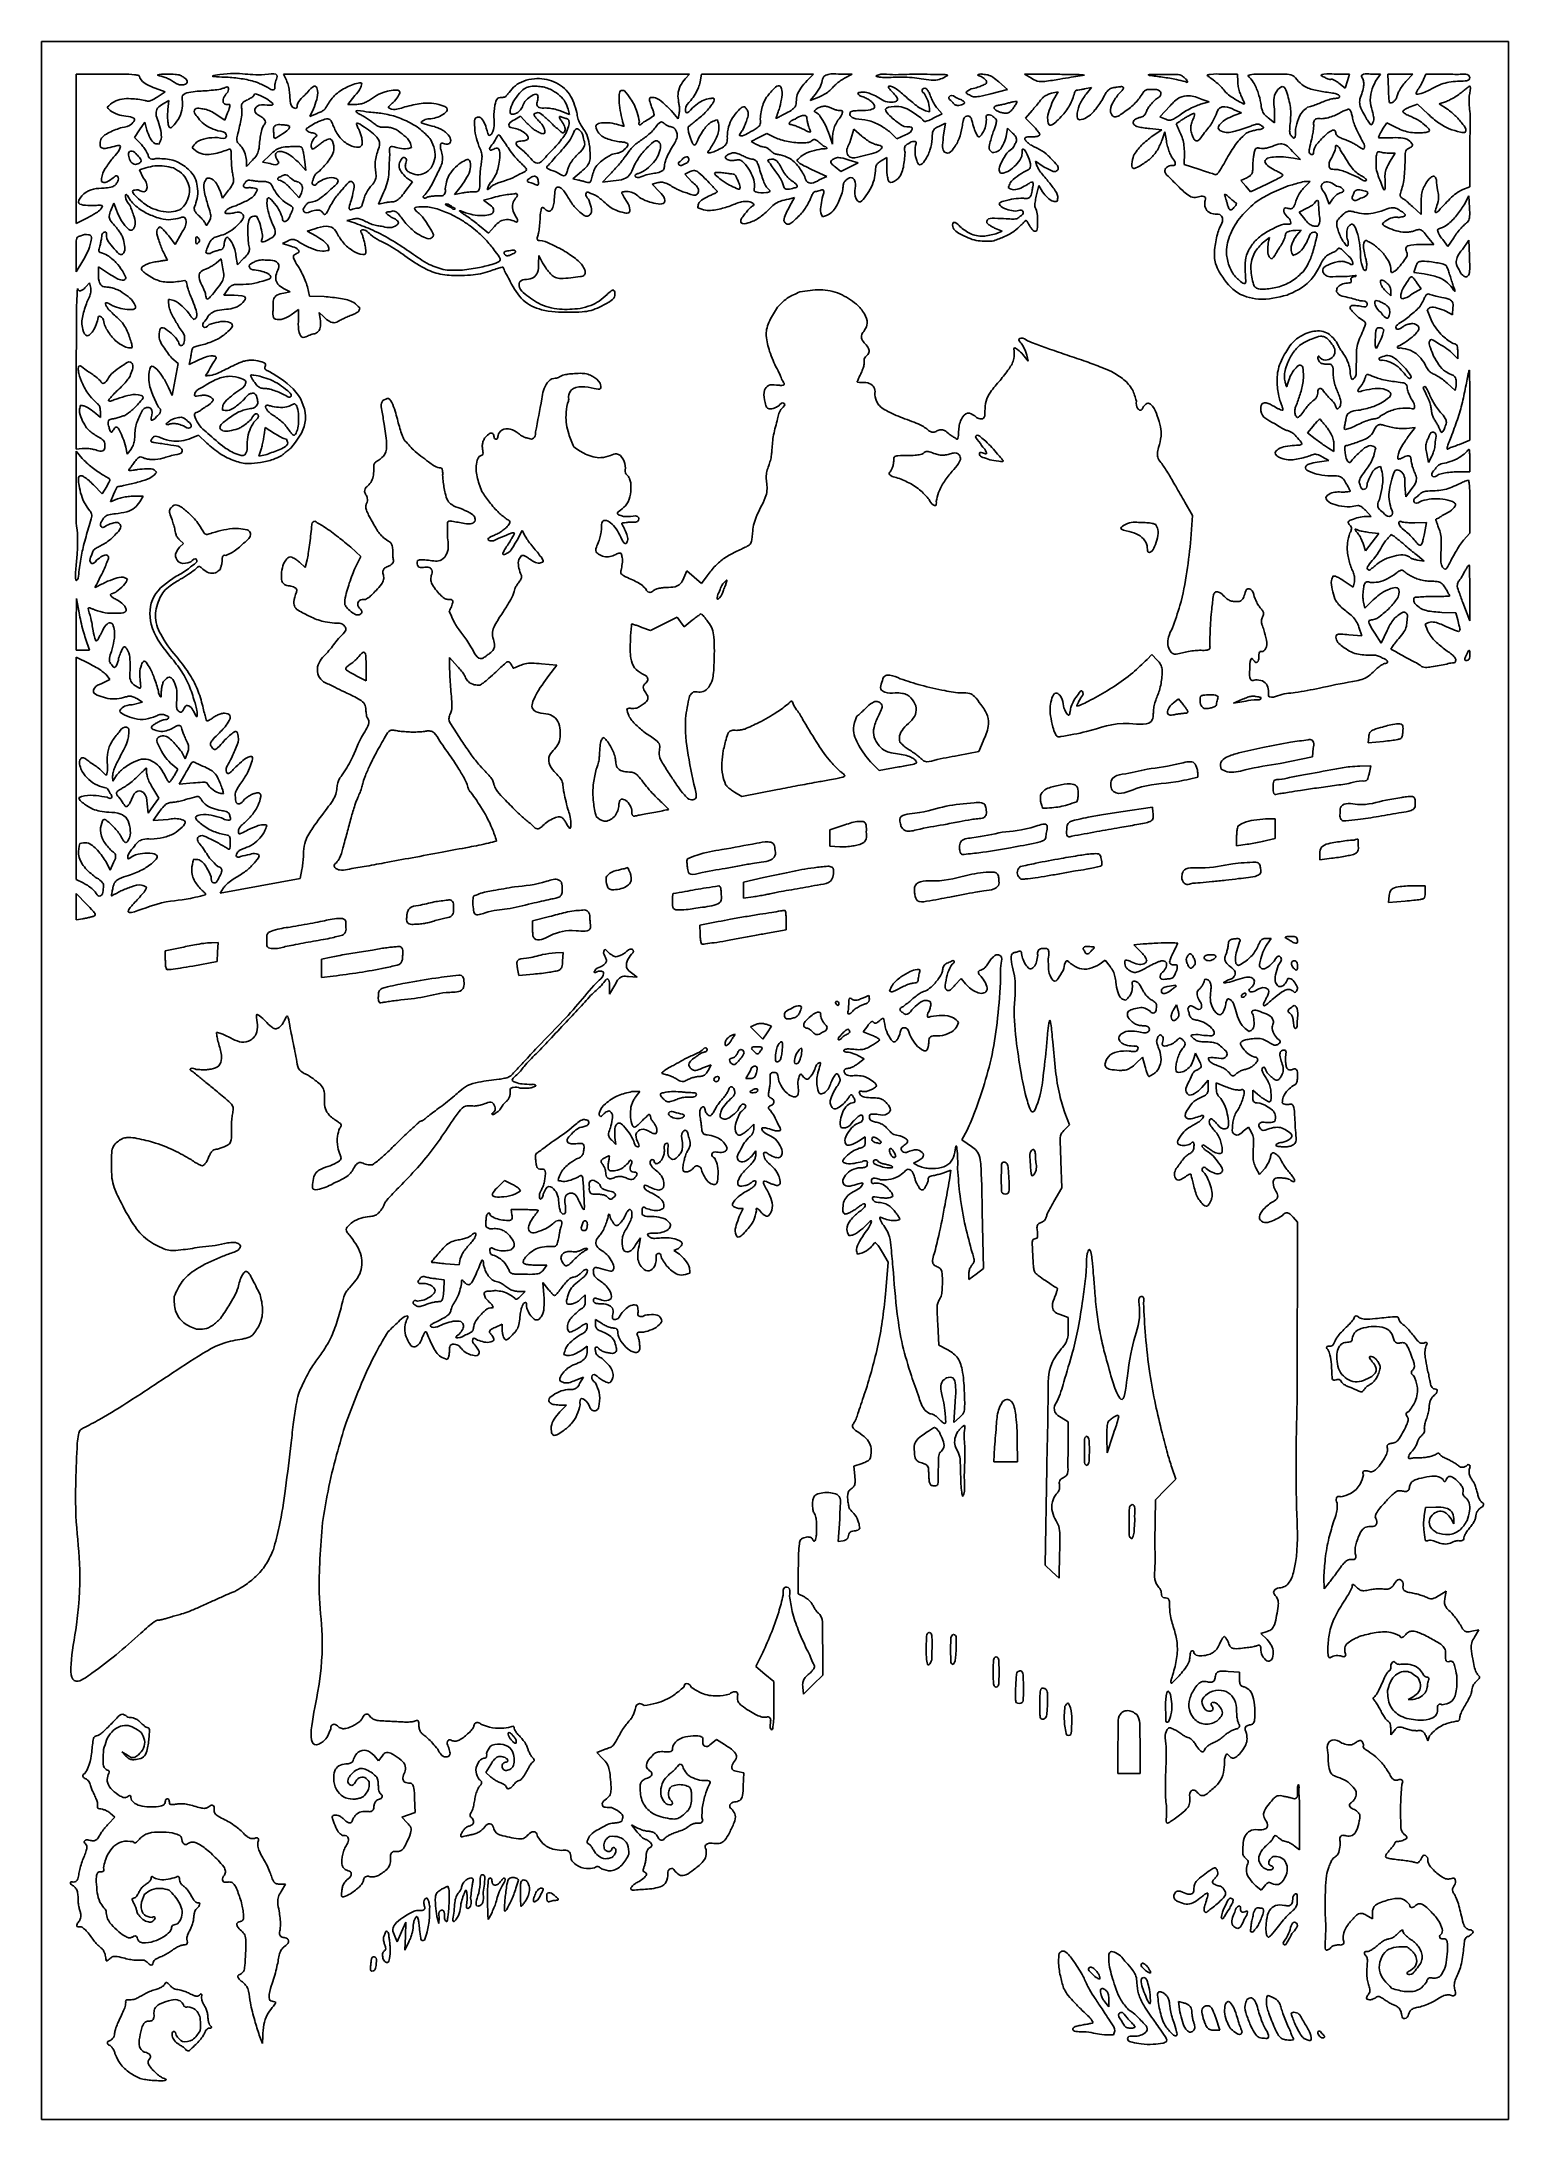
# Model space of a CAD drawing. Extents: x 0 to 204, y 72 to 361.
import ezdxf

# ---------------------------------------------------------------- set-up
doc = ezdxf.new("R2010")
doc.units = 0
doc.layers.get('0').update_dxf_attribs({"linetype": 'CONTINUOUS'})

msp = doc.modelspace()

# ---------------------------------------------------------------- linework, layer by layer
at = {"color": 7}
for p, q in [((102.023333, 361.244444), (0, 361.244444)), ((0, 361.244444), (0, 216.746667)), ((204.046667, 361.244444), (102.023333, 361.244444)), ((204.046667, 216.746667), (204.046667, 361.244444)), ((4.797778, 346.343111), (4.797778, 356.728889)), ((4.797778, 356.728889), (9.172222, 356.728889)), ((13.546667, 356.531333), (13.546667, 356.531333)), ((19.812, 356.249111), (19.812, 356.249111)), ((32.737778, 356.192667), (32.737778, 356.192667)), ((34.064222, 355.854), (33.640889, 356.728889)), ((33.640889, 356.728889), (61.891333, 356.728889)), ((61.891333, 356.728889), (90.113556, 356.728889)), ((90.113556, 356.728889), (89.520889, 356.079778)), ((89.520889, 356.079778), (89.520889, 356.079778)), ((91.609333, 355.628222), (91.806889, 356.728889)), ((91.806889, 356.728889), (99.568, 356.728889)), ((99.568, 356.728889), (107.357333, 356.728889)), ((107.357333, 356.728889), (106.482444, 355.825778)), ((106.482444, 355.825778), (106.482444, 355.825778)), ((110.856889, 356.728889), (112.747778, 356.700667)), ((112.747778, 356.700667), (111.703556, 356.164444)), ((111.703556, 356.164444), (111.703556, 356.164444)), ((125.476, 356.220889), (125.476, 356.220889)), ((133.152444, 355.628222), (134.366, 354.555778)), ((133.152444, 355.628222), (133.152444, 355.628222)), ((137.696222, 356.136222), (136.736667, 356.728889)), ((136.736667, 356.728889), (141.111111, 356.700667)), ((145.062222, 356.587778), (145.062222, 356.587778)), ((159.060444, 356.108), (159.060444, 356.108)), ((164.112222, 356.700667), (166.37, 356.728889)), ((166.37, 356.728889), (166.398222, 355.656444)), ((166.398222, 355.656444), (166.398222, 355.656444)), ((174.413333, 356.192667), (174.413333, 356.192667)), ((179.803778, 356.728889), (181.948667, 356.728889)), ((181.638222, 355.769333), (181.327778, 354.781556)), ((181.948667, 356.728889), (181.638222, 355.769333)), ((181.638222, 355.769333), (181.638222, 355.769333)), ((184.855556, 356.728889), (186.238444, 356.728889)), ((186.238444, 356.728889), (185.561111, 355.712889)), ((185.561111, 355.712889), (185.561111, 355.712889)), ((187.339111, 354.612222), (187.254444, 356.728889)), ((187.254444, 356.728889), (189.004222, 356.728889)), ((189.004222, 356.728889), (190.754, 356.728889)), ((190.754, 356.728889), (189.766222, 355.684667)), ((189.766222, 355.684667), (189.766222, 355.684667)), ((192.221556, 355.966889), (192.532, 356.728889)), ((192.532, 356.728889), (195.608222, 356.728889)), ((198.684444, 356.249111), (198.684444, 356.249111)), ((15.804444, 354.753333), (17.215556, 354.273556)), ((17.215556, 354.273556), (16.086667, 353.511556)), ((16.905111, 352.580222), (17.723556, 353.06)), ((17.723556, 353.06), (17.582444, 351.79)), ((25.654, 353.906667), (25.654, 353.906667)), ((32.173333, 352.636667), (32.173333, 352.636667)), ((42.587333, 352.495556), (43.575111, 353.737333)), ((71.091778, 354.442889), (71.091778, 354.442889)), ((106.905778, 353.031778), (107.639556, 353.906667)), ((108.119333, 353.511556), (106.905778, 353.031778)), ((119.944444, 353.793778), (119.944444, 353.793778)), ((128.411111, 352.777778), (128.411111, 352.777778)), ((134.366, 354.555778), (132.051778, 353.991333)), ((140.462, 354.047778), (141.393333, 354.245333)), ((141.393333, 354.245333), (140.687778, 353.003556)), ((145.090444, 354.668667), (146.05, 354.838)), ((146.05, 354.838), (145.288, 353.934889)), ((150.509111, 354.866222), (150.509111, 354.866222)), ((162.418889, 352.862444), (161.233556, 352.523778)), ((161.431111, 353.201111), (162.418889, 352.862444)), ((161.431111, 353.201111), (161.431111, 353.201111)), ((181.327778, 354.781556), (180.452889, 355.458889)), ((194.422889, 352.580222), (195.410667, 352.918889)), ((195.551778, 351.846444), (194.422889, 352.580222)), ((13.631333, 348.967778), (14.365111, 350.040222)), ((14.365111, 350.040222), (14.647333, 348.911333)), ((25.512889, 350.294222), (24.299333, 351.112667)), ((25.879778, 351.310222), (25.512889, 350.294222)), ((37.338, 350.830444), (37.846, 351.874667)), ((38.354, 351.253778), (37.338, 350.830444)), ((43.688, 352.495556), (42.587333, 352.495556)), ((48.965556, 350.915111), (48.965556, 350.915111)), ((65.786, 350.350667), (66.632667, 350.858667)), ((66.632667, 350.858667), (67.535778, 349.870889)), ((70.866, 349.955556), (70.866, 349.955556)), ((73.434222, 351.084444), (72.361778, 351.536)), ((73.264889, 351.818222), (73.434222, 351.084444)), ((88.561333, 350.491778), (87.573556, 351.648889)), ((88.702444, 351.253778), (88.561333, 350.491778)), ((106.482444, 350.322444), (106.482444, 350.322444)), ((110.998, 351.648889), (110.998, 351.648889)), ((125.278444, 351.169111), (124.036667, 350.576444)), ((124.601111, 351.959333), (125.278444, 351.169111)), ((124.826889, 349.447556), (125.758222, 349.899111)), ((125.758222, 349.899111), (125.476, 348.262222)), ((135.184444, 352.015778), (135.184444, 352.015778)), ((136.877778, 350.576444), (137.780889, 351.648889)), ((137.865556, 349.588667), (136.877778, 350.576444)), ((155.532667, 350.774), (157.000222, 352.298)), ((156.238222, 350.52), (155.532667, 350.774)), ((166.934444, 351.338444), (165.862, 350.943333)), ((165.890222, 351.761778), (166.934444, 351.338444)), ((165.890222, 351.761778), (165.890222, 351.761778)), ((171.506444, 349.955556), (170.631556, 350.632889)), ((171.506444, 351.846444), (171.506444, 349.955556)), ((182.372, 350.604667), (182.372, 350.604667)), ((186.548889, 349.052444), (187.113333, 349.955556)), ((187.113333, 349.955556), (188.524444, 349.25)), ((190.358889, 352.156889), (191.374889, 352.552)), ((191.374889, 352.552), (192.870667, 351.140889)), ((12.925778, 347.923556), (13.631333, 348.967778)), ((13.772444, 347.048667), (12.925778, 347.923556)), ((34.544, 349.419333), (34.544, 349.419333)), ((40.64, 349.362889), (40.64, 349.362889)), ((75.381556, 347.726), (75.381556, 347.726)), ((87.601778, 349.391111), (87.601778, 349.391111)), ((98.721333, 347.330889), (99.793778, 347.895333)), ((99.370444, 346.964), (98.721333, 347.330889)), ((99.793778, 347.895333), (100.894444, 348.459778)), ((100.894444, 348.459778), (102.023333, 347.895333)), ((104.902, 347.189778), (104.902, 347.189778)), ((110.010222, 346.992222), (109.615111, 348.234)), ((110.038444, 348.121111), (110.010222, 346.992222)), ((112.437333, 347.218), (113.001778, 349.052444)), ((113.001778, 349.052444), (114.102444, 348.092889)), ((116.021556, 346.935778), (116.021556, 346.935778)), ((118.984889, 347.697778), (117.940667, 348.713778)), ((120.170222, 348.290444), (118.984889, 347.697778)), ((134.168444, 348.036444), (134.366, 349.221778)), ((134.366, 349.221778), (135.071556, 348.516222)), ((154.178, 349.137111), (155.843111, 348.967778)), ((155.843111, 348.967778), (154.347333, 347.98)), ((155.871333, 347.584889), (156.266444, 348.685556)), ((156.266444, 348.685556), (156.464, 347.415556)), ((198.684444, 348.036444), (198.684444, 341.037333)), ((198.684444, 348.036444), (198.684444, 348.036444)), ((4.797778, 335.929111), (4.797778, 346.343111)), ((13.687778, 344.367556), (13.687778, 344.367556)), ((29.351111, 344.762667), (28.504444, 343.887778)), ((28.504444, 343.887778), (28.504444, 344.734444)), ((30.734, 344.452222), (31.806444, 345.496444)), ((31.806444, 344.282889), (30.734, 344.452222)), ((36.773556, 343.323333), (35.672889, 344.508667)), ((36.576, 344.875556), (36.773556, 343.323333)), ((36.576, 344.875556), (36.576, 344.875556)), ((64.741778, 346.71), (64.741778, 346.71)), ((90.028889, 344.762667), (90.028889, 344.762667)), ((98.975333, 344.875556), (98.975333, 344.875556)), ((112.324444, 344.762667), (113.594444, 344.395778)), ((112.324444, 344.762667), (112.324444, 344.762667)), ((113.594444, 344.395778), (112.380889, 343.774889)), ((116.783556, 344.649778), (117.573778, 345.129556)), ((117.573778, 345.129556), (117.573778, 343.577333)), ((138.458222, 343.972444), (138.260667, 344.593333)), ((138.260667, 344.593333), (139.304889, 343.887778)), ((158.947556, 344.141778), (158.975778, 345.750444)), ((160.979556, 343.492667), (158.947556, 344.141778)), ((173.99, 345.976222), (175.118889, 344.819111)), ((173.99, 345.976222), (173.99, 345.976222)), ((175.118889, 344.819111), (174.131111, 345.044889)), ((187.423778, 345.722222), (188.270444, 345.722222)), ((187.423778, 345.722222), (187.423778, 345.722222)), ((188.270444, 345.722222), (187.508444, 344.452222)), ((13.631333, 343.408), (14.506222, 343.690222)), ((14.139333, 342.307333), (13.631333, 343.408)), ((18.344444, 343.662), (18.344444, 343.662)), ((30.790444, 341.771111), (30.790444, 341.771111)), ((35.475333, 341.771111), (35.475333, 341.771111)), ((51.590222, 341.714667), (50.546, 340.331778)), ((50.771778, 342.307333), (51.590222, 341.714667)), ((57.460444, 339.993111), (58.363556, 341.122)), ((69.088, 341.799333), (69.088, 341.799333)), ((73.885778, 342.138), (75.099333, 343.182222)), ((74.704222, 341.968667), (73.885778, 342.138)), ((78.034444, 341.686444), (78.881111, 342.561333)), ((79.530222, 341.884), (78.034444, 341.686444)), ((84.920667, 341.432444), (85.767333, 341.63)), ((85.936667, 340.331778), (84.920667, 341.432444)), ((89.464444, 342.815333), (90.226444, 343.154)), ((90.452222, 341.714667), (89.464444, 342.815333)), ((96.350667, 342.787111), (96.350667, 342.787111)), ((102.87, 343.718444), (102.87, 343.718444)), ((107.103333, 343.464444), (109.248222, 342.476667)), ((109.248222, 342.476667), (108.175778, 341.996889)), ((111.167333, 343.154), (110.377111, 343.831333)), ((112.380889, 343.774889), (111.167333, 343.154)), ((138.373556, 339.739111), (138.740444, 341.206667)), ((138.740444, 341.206667), (139.248444, 340.331778)), ((166.821556, 341.912222), (167.668222, 342.307333)), ((167.498889, 341.150222), (166.821556, 341.912222)), ((168.176222, 340.36), (167.498889, 341.150222)), ((170.434, 341.432444), (168.176222, 340.36)), ((175.626889, 341.771111), (176.445333, 341.771111)), ((176.445333, 341.771111), (175.626889, 340.952667)), ((180.142444, 341.150222), (180.142444, 341.150222)), ((183.359778, 342.702444), (183.359778, 342.702444)), ((198.684444, 341.037333), (197.696667, 340.670444)), ((9.652, 337.735333), (10.075333, 338.751333)), ((10.075333, 338.751333), (10.414, 337.791778)), ((25.174222, 339.485111), (24.835556, 340.472889)), ((26.020889, 340.557556), (25.174222, 339.485111)), ((35.842222, 339.513333), (34.826222, 340.614)), ((36.180889, 340.218889), (35.842222, 339.513333)), ((46.848889, 338.610222), (47.582667, 340.247111)), ((47.498, 338.779556), (46.848889, 338.610222)), ((57.178222, 338.215111), (57.178222, 338.215111)), ((58.391778, 340.162444), (57.460444, 339.993111)), ((61.496222, 339.202889), (62.568667, 339.485111)), ((62.201778, 338.638444), (61.496222, 339.202889)), ((65.927111, 339.456889), (65.927111, 339.456889)), ((103.942444, 339.344), (104.732667, 339.541556)), ((104.732667, 339.541556), (104.027111, 338.299778)), ((166.200667, 338.751333), (166.200667, 338.751333)), ((175.626889, 340.952667), (175.626889, 340.952667)), ((179.126444, 338.610222), (178.590222, 339.993111)), ((179.578, 339.315778), (179.126444, 338.610222)), ((183.952444, 340.472889), (183.952444, 340.472889)), ((191.911111, 337.170889), (190.697556, 338.299778)), ((191.911111, 338.864222), (191.911111, 337.170889)), ((197.866, 338.525556), (198.543333, 339.795556)), ((198.543333, 339.795556), (198.628, 338.102222)), ((6.406444, 336.747556), (4.797778, 335.929111)), ((14.562667, 337.396667), (14.562667, 337.396667)), ((42.474444, 336.352444), (43.292889, 336.55)), ((43.659778, 335.985556), (42.474444, 336.352444)), ((57.15, 337.114444), (57.15, 337.114444)), ((62.173556, 334.602667), (60.931778, 335.618667)), ((62.992, 335.534), (62.173556, 334.602667)), ((132.700889, 335.251778), (133.604, 334.884889)), ((174.949556, 337.509556), (176.106667, 338.102222)), ((175.711556, 336.55), (174.949556, 337.509556)), ((177.771778, 336.916889), (177.771778, 336.916889)), ((189.342889, 336.888667), (189.342889, 336.888667)), ((197.950667, 335.788), (197.950667, 335.788)), ((6.858, 333.389111), (6.858, 333.389111)), ((18.598444, 333.022222), (17.695333, 334.207556)), ((19.445111, 334.602667), (18.598444, 333.022222)), ((21.787556, 333.248), (21.787556, 333.248)), ((33.528, 333.135111), (34.29, 333.530222)), ((34.685111, 332.768222), (33.528, 333.135111)), ((36.942889, 334.856667), (38.015333, 335.195333)), ((38.156444, 334.207556), (36.942889, 334.856667)), ((133.604, 334.884889), (132.757333, 334.518)), ((169.982444, 333.360889), (170.829111, 333.981778)), ((170.829111, 333.981778), (170.631556, 333.219778)), ((174.469778, 334.969556), (175.231778, 334.997778)), ((175.231778, 334.997778), (174.554444, 334.264)), ((174.554444, 334.264), (174.554444, 334.264)), ((193.660889, 333.022222), (191.995778, 333.022222)), ((192.757778, 334.151111), (193.660889, 333.022222)), ((195.636444, 332.74), (194.902667, 333.699556)), ((196.426667, 333.953556), (195.636444, 332.74)), ((197.640222, 332.344889), (198.543333, 333.643111)), ((198.543333, 333.643111), (198.628, 331.441778)), ((4.797778, 329.240444), (4.797778, 331.667556)), ((5.757333, 330.764444), (4.797778, 329.240444)), ((7.902222, 329.155778), (7.902222, 329.917778)), ((7.902222, 329.917778), (9.454444, 328.901778)), ((24.271111, 330.425778), (24.976667, 331.018444)), ((24.976667, 331.018444), (25.230667, 329.635556)), ((27.234444, 330.171778), (27.036889, 331.47)), ((28.137556, 331.103111), (27.234444, 330.171778)), ((65.532, 331.724), (65.532, 331.724)), ((69.144444, 330.312889), (69.172667, 331.47)), ((69.172667, 331.47), (69.680667, 330.482222)), ((190.866889, 329.127556), (191.177333, 329.946)), ((195.382444, 330.087111), (195.382444, 330.087111)), ((6.152444, 327.123778), (6.688667, 327.688222)), ((6.688667, 327.688222), (6.858, 326.926222)), ((24.384, 326.841556), (24.384, 326.841556)), ((25.371778, 325.966667), (25.908, 326.756889)), ((33.669111, 326.898), (34.572222, 326.418222)), ((37.281556, 325.825556), (36.971111, 327.152)), ((187.677778, 326.587556), (187.677778, 325.882)), ((187.677778, 326.587556), (187.677778, 326.587556)), ((191.911111, 326.869778), (190.669333, 326.136)), ((192.306222, 328.93), (190.866889, 329.127556)), ((191.318444, 327.688222), (191.911111, 326.869778)), ((191.318444, 327.688222), (191.318444, 327.688222)), ((198.571556, 328.873556), (198.571556, 328.873556)), ((26.782889, 325.966667), (25.371778, 325.966667)), ((34.572222, 326.418222), (33.697333, 326.248889)), ((34.741556, 323.257333), (35.757556, 323.962889)), ((35.757556, 323.962889), (35.729333, 322.297778)), ((39.313556, 325.769111), (37.281556, 325.825556)), ((187.677778, 325.882), (186.972222, 326.531111)), ((187.423778, 324.188667), (187.423778, 324.188667)), ((194.789778, 325.656222), (194.789778, 325.656222)), ((196.285556, 323.257333), (195.326, 323.765333)), ((196.313778, 324.273333), (196.285556, 323.257333)), ((38.777333, 322.664667), (38.608, 323.567778)), ((38.608, 323.567778), (39.257111, 322.975111)), ((186.69, 321.168889), (186.69, 321.168889)), ((179.041778, 319.701333), (179.041778, 319.701333)), ((196.991111, 317.133111), (196.229111, 317.923333)), ((196.991111, 318.177333), (196.991111, 317.133111)), ((4.797778, 304.574222), (4.826, 315.919556)), ((18.118667, 317.189556), (18.993556, 316.455778)), ((18.993556, 316.455778), (18.570222, 314.226222)), ((20.517556, 316.314667), (20.743333, 317.415333)), ((21.674667, 316.907333), (20.517556, 316.314667)), ((137.244667, 316.794444), (136.482667, 317.725778)), ((137.047111, 317.641111), (137.244667, 316.794444)), ((189.512222, 316.004222), (189.512222, 316.004222)), ((18.146889, 311.996667), (17.667111, 313.125556)), ((18.570222, 314.226222), (18.146889, 311.996667)), ((27.770667, 314.395556), (27.770667, 314.395556)), ((31.806444, 314.226222), (31.806444, 314.226222)), ((185.476444, 314.564889), (185.476444, 314.564889)), ((196.652444, 312.702222), (195.523556, 313.718222)), ((196.765333, 313.379556), (196.652444, 312.702222)), ((8.184444, 308.948667), (7.535333, 309.513111)), ((8.184444, 309.823556), (8.184444, 308.948667)), ((35.757556, 309.259111), (35.757556, 309.259111)), ((193.124667, 312.024889), (193.124667, 312.024889)), ((198.684444, 310.642), (198.684444, 305.787778)), ((198.684444, 310.642), (198.684444, 310.642)), ((20.348222, 308.412444), (20.348222, 308.412444)), ((20.799778, 306.07), (21.844, 306.521556)), ((21.844, 306.521556), (22.972889, 305.392667)), ((30.959778, 306.549778), (31.100889, 307.565778)), ((31.100889, 307.565778), (32.399111, 306.747333)), ((176.106667, 306.832), (176.868667, 307.763333)), ((177.150889, 306.013556), (176.106667, 306.832)), ((178.872444, 307.452889), (178.872444, 307.452889)), ((189.850889, 307.424667), (191.064444, 307.565778)), ((189.850889, 307.424667), (189.850889, 307.424667)), ((191.064444, 307.565778), (190.217778, 306.493333)), ((5.672667, 304.658889), (4.797778, 304.574222)), ((4.826, 294.301333), (4.797778, 304.263778)), ((4.797778, 304.263778), (5.644444, 303.276)), ((11.909778, 303.868667), (11.712222, 304.828222)), ((12.446, 304.546), (11.909778, 303.868667)), ((30.226, 303.586444), (30.536444, 304.546)), ((31.157333, 303.755778), (30.226, 303.586444)), ((34.064222, 305.928889), (34.064222, 305.928889)), ((124.347111, 303.896889), (124.347111, 303.896889)), ((132.192889, 304.771778), (132.192889, 304.771778)), ((178.138667, 303.501778), (179.07, 302.993778)), ((179.775556, 304.235556), (179.013556, 304.715333)), ((179.775556, 305.223333), (179.775556, 304.235556)), ((192.927111, 302.683333), (192.673111, 303.953333)), ((193.406889, 303.586444), (192.927111, 302.683333)), ((193.886667, 305.787778), (193.886667, 305.787778)), ((198.684444, 305.787778), (197.216889, 305.223333)), ((7.789333, 301.441556), (7.789333, 301.441556)), ((179.07, 302.993778), (177.743556, 302.796222)), ((198.684444, 301.413333), (196.991111, 301.413333)), ((198.684444, 302.965556), (198.684444, 301.413333)), ((198.684444, 302.965556), (198.684444, 302.965556)), ((8.438444, 298.337111), (7.224889, 299.578889)), ((9.059333, 299.353111), (8.438444, 298.337111)), ((9.595556, 297.208222), (10.018889, 298.252444)), ((14.139333, 298.026667), (12.841111, 298.026667)), ((13.659556, 297.208222), (14.139333, 298.026667)), ((189.794444, 297.942), (189.625111, 299.494222)), ((190.612889, 299.099111), (189.794444, 297.942)), ((10.583333, 297.631556), (9.595556, 297.208222)), ((160.076444, 295.345556), (159.032222, 297.18)), ((159.878889, 292.1), (160.076444, 295.345556)), ((184.15, 296.051111), (184.968444, 295.204444)), ((184.968444, 295.204444), (184.234667, 295.204444)), ((198.684444, 296.587333), (198.684444, 292.890222)), ((198.684444, 296.587333), (198.684444, 296.587333)), ((19.191111, 291.958889), (19.755556, 291.450889)), ((66.181111, 291.902444), (66.858444, 293.257111)), ((66.858444, 293.257111), (67.253556, 292.466889)), ((154.94, 294.103778), (154.94, 294.103778)), ((184.629778, 292.974889), (186.012667, 292.805556)), ((184.629778, 292.974889), (184.629778, 292.974889)), ((186.012667, 292.805556), (185.109556, 291.620222)), ((191.036222, 294.329556), (192.644889, 294.357778)), ((191.036222, 294.329556), (191.036222, 294.329556)), ((192.644889, 294.357778), (192.362667, 292.805556)), ((198.684444, 292.890222), (197.809556, 291.874222)), ((19.755556, 291.450889), (19.191111, 290.914667)), ((36.942889, 289.164889), (36.660667, 288.092444)), ((44.393556, 289.644667), (43.010667, 290.914667)), ((43.659778, 288.120667), (44.393556, 289.644667)), ((184.178222, 290.434889), (183.839556, 291.422667)), ((185.109556, 291.620222), (184.178222, 290.434889)), ((189.145333, 291.620222), (189.145333, 291.620222)), ((192.334444, 288.967333), (191.346667, 289.136667)), ((191.374889, 289.757556), (192.334444, 288.967333)), ((36.660667, 288.092444), (35.870444, 288.826222)), ((89.746667, 287.640889), (89.323333, 286.653111)), ((90.762667, 286.766), (89.746667, 287.640889)), ((91.778667, 285.862889), (90.762667, 286.766)), ((92.568889, 286.935333), (91.778667, 285.862889)), ((182.456667, 285.354889), (181.214889, 286.201556)), ((182.626, 286.116889), (182.456667, 285.354889)), ((191.149111, 286.596667), (191.149111, 286.596667)), ((4.826, 280.190222), (4.854222, 283.774444)), ((4.854222, 283.774444), (5.221111, 281.798889)), ((94.854889, 284.931556), (94.854889, 284.931556)), ((184.065333, 282.448), (183.867778, 283.294667)), ((185.250667, 283.576889), (184.065333, 282.448)), ((198.684444, 284.564667), (198.656222, 280.67)), ((198.684444, 284.564667), (198.684444, 284.564667)), ((86.557556, 280.246667), (88.392, 281.206222)), ((88.392, 281.206222), (88.9, 280.528889)), ((88.9, 280.528889), (89.408, 279.851556)), ((89.408, 279.851556), (90.480444, 280.754667)), ((92.738222, 280.500667), (92.738222, 280.500667)), ((194.761556, 281.855333), (196.708889, 281.798889)), ((196.708889, 281.798889), (196.991111, 280.811111)), ((198.656222, 280.67), (197.696667, 283.21)), ((4.797778, 276.577778), (4.826, 280.190222)), ((6.124222, 278.214667), (6.688667, 276.577778)), ((6.124222, 278.214667), (6.124222, 278.214667)), ((83.481333, 279.766889), (84.723111, 279.315333)), ((84.723111, 279.315333), (86.557556, 280.246667)), ((183.642, 278.581556), (181.835778, 278.750889)), ((183.246889, 279.795111), (183.642, 278.581556)), ((186.323111, 277.593778), (185.448222, 278.976667)), ((187.169778, 279.343556), (186.323111, 277.593778)), ((5.729111, 276.577778), (4.797778, 276.577778)), ((4.797778, 260.180667), (4.797778, 275.618222)), ((4.797778, 275.618222), (6.604, 274.743333)), ((6.688667, 276.577778), (5.729111, 276.577778)), ((56.754889, 274.178889), (56.754889, 275.59)), ((56.754889, 275.59), (57.855556, 274.348222)), ((69.539556, 274.715111), (71.656222, 274.517556)), ((153.782889, 275.279556), (154.460222, 275.985111)), ((154.460222, 275.985111), (155.194, 275.223111)), ((198.684444, 275.872222), (198.684444, 275.872222)), ((9.510889, 272.513778), (8.382, 271.949333)), ((8.974667, 273.191111), (9.510889, 272.513778)), ((8.974667, 273.191111), (8.974667, 273.191111)), ((45.155556, 272.344444), (43.744444, 273.05)), ((45.155556, 274.32), (45.155556, 272.344444)), ((45.155556, 274.32), (45.155556, 274.32)), ((58.984444, 272.739556), (58.984444, 272.739556)), ((71.656222, 274.517556), (70.555556, 273.078222)), ((119.436444, 272.626667), (119.436444, 272.626667)), ((155.843111, 272.908889), (155.843111, 272.908889)), ((14.054667, 269.352889), (12.615333, 269.014222)), ((13.236222, 269.860889), (14.054667, 269.352889)), ((116.783556, 269.155333), (116.783556, 269.155333)), ((157.395333, 269.24), (158.157333, 269.832667)), ((158.157333, 269.832667), (158.778222, 269.042444)), ((163.576, 269.748), (163.576, 269.748)), ((165.805556, 269.24), (167.075556, 269.776222)), ((167.216667, 269.437556), (165.805556, 269.24)), ((169.559111, 270.058444), (169.559111, 270.058444)), ((106.059111, 266.643556), (106.059111, 266.643556)), ((159.455556, 268.054667), (159.455556, 268.054667)), ((51.618444, 265.204222), (51.618444, 265.204222)), ((79.163333, 263.228667), (79.163333, 263.228667)), ((130.979333, 263.962444), (130.358444, 262.523111)), ((184.545111, 263.708444), (184.629778, 264.555111)), ((186.661778, 263.906), (184.545111, 263.708444)), ((189.371111, 265.458222), (189.371111, 265.458222)), ((4.797778, 244.714889), (4.797778, 260.180667)), ((17.949333, 260.886222), (18.937111, 260.039556)), ((19.981333, 261.478889), (19.445111, 262.523111)), ((20.291778, 262.297333), (19.981333, 261.478889)), ((22.690667, 260.35), (22.690667, 260.35)), ((116.501333, 259.842), (115.287778, 261.055556)), ((119.238889, 260.35), (116.501333, 259.842)), ((130.358444, 262.523111), (127.479778, 261.930444)), ((176.812222, 261.761111), (172.296667, 260.858)), ((176.896889, 262.974667), (176.812222, 261.761111)), ((176.896889, 262.974667), (176.896889, 262.974667)), ((183.388, 260.462889), (184.912, 260.491111)), ((184.912, 260.491111), (184.714444, 259.588)), ((9.906, 258.374444), (9.877778, 259.08)), ((10.357556, 259.108222), (9.906, 258.374444)), ((14.619111, 259.503333), (14.619111, 259.503333)), ((15.465778, 257.414889), (16.312444, 256.032)), ((18.937111, 260.039556), (18.429111, 259.136444)), ((19.162889, 257.979333), (19.924889, 259.305778)), ((21.138444, 258.148667), (19.162889, 257.979333)), ((102.390222, 257.217333), (97.423111, 256.257778)), ((160.753778, 260.067778), (160.753778, 260.067778)), ((184.714444, 259.588), (184.714444, 259.588)), ((14.816667, 253.915333), (14.675556, 255.241778)), ((15.550444, 254.987778), (14.816667, 253.915333)), ((16.312444, 256.032), (15.550444, 254.987778)), ((22.182667, 255.862667), (22.182667, 255.862667)), ((97.423111, 256.257778), (96.407111, 256.850444)), ((131.374444, 254.536222), (131.374444, 254.536222)), ((144.215556, 256.737556), (144.215556, 256.737556)), ((150.142222, 254.112889), (154.516667, 254.762)), ((154.516667, 254.762), (154.601333, 254.084667)), ((191.064444, 255.326444), (191.064444, 255.326444)), ((15.522222, 252.927556), (16.425333, 254.169333)), ((17.610667, 253.068667), (15.522222, 252.927556)), ((109.643333, 251.601111), (111.477778, 252.222)), ((109.643333, 250.472222), (109.643333, 251.601111)), ((139.869333, 251.685778), (139.869333, 251.685778)), ((154.544889, 253.012222), (154.544889, 253.012222)), ((170.264667, 253.125111), (171.591111, 253.153333)), ((171.591111, 253.153333), (171.591111, 251.770444)), ((171.591111, 251.770444), (171.591111, 250.387556)), ((171.591111, 251.770444), (171.591111, 251.770444)), ((102.023333, 248.976444), (102.023333, 248.976444)), ((109.643333, 249.343333), (109.643333, 250.472222)), ((111.054444, 249.258667), (109.643333, 249.343333)), ((114.723333, 251.318889), (114.723333, 251.318889)), ((166.228889, 249.399778), (166.228889, 250.641556)), ((167.724667, 249.597333), (166.228889, 249.399778)), ((171.591111, 250.387556), (170.405778, 250.105333)), ((183.162222, 249.343333), (183.162222, 249.343333)), ((9.567333, 245.984889), (9.002889, 247.142)), ((10.018889, 247.057333), (9.567333, 245.984889)), ((36.209111, 246.097778), (35.983333, 244.856)), ((81.872667, 245.646222), (81.872667, 245.646222)), ((110.094889, 246.295333), (110.094889, 246.295333)), ((147.404667, 247.593556), (147.404667, 247.593556)), ((169.559111, 246.210667), (169.559111, 246.210667)), ((177.8, 247.452444), (177.8, 248.327333)), ((179.436889, 247.65), (177.8, 247.452444)), ((5.785556, 244.235111), (4.797778, 244.714889)), ((30.423556, 243.84), (24.863778, 242.824)), ((24.863778, 242.824), (25.287111, 243.529556)), ((35.983333, 244.856), (30.423556, 243.84)), ((72.305333, 244.348), (72.305333, 244.348)), ((97.648889, 244.348), (100.414667, 244.968889)), ((97.648889, 243.219111), (97.648889, 244.348)), ((97.648889, 242.118444), (97.648889, 243.219111)), ((133.152444, 244.714889), (133.152444, 244.714889)), ((190.725778, 243.811778), (192.475556, 243.84)), ((192.475556, 243.84), (192.475556, 243.021556)), ((192.475556, 243.021556), (192.475556, 243.021556)), ((4.797778, 240.904889), (4.797778, 242.739333)), ((4.797778, 242.739333), (6.293556, 241.243556)), ((4.797778, 239.070444), (4.797778, 240.904889)), ((57.291111, 240.735556), (57.291111, 240.735556)), ((94.544444, 242.598222), (94.544444, 242.598222)), ((99.003556, 242.287778), (97.648889, 242.118444)), ((187.367333, 241.497556), (187.452, 242.457111)), ((189.681556, 241.695111), (187.367333, 241.497556)), ((5.729111, 239.239778), (4.797778, 239.070444)), ((7.196667, 239.578444), (7.196667, 239.578444)), ((42.333333, 238.195556), (42.333333, 238.195556)), ((68.297778, 238.957556), (70.640222, 239.550222)), ((68.297778, 237.744), (68.297778, 238.957556)), ((76.256444, 239.268), (76.256444, 239.268)), ((91.581111, 238.336667), (94.121111, 238.844667)), ((91.609333, 237.123111), (91.581111, 238.336667)), ((103.575556, 237.687556), (100.979111, 237.236)), ((103.575556, 239.070444), (103.575556, 237.687556)), ((103.575556, 239.070444), (103.575556, 239.070444)), ((17.215556, 234.780667), (19.275778, 235.204)), ((17.215556, 233.538889), (17.215556, 234.780667)), ((23.650222, 235.909556), (24.581556, 235.937778)), ((24.496889, 234.611333), (24.412222, 233.284889)), ((24.581556, 235.937778), (24.496889, 234.611333)), ((24.496889, 234.611333), (24.496889, 234.611333)), ((50.235556, 234.244444), (50.235556, 234.244444)), ((71.486889, 234.498444), (72.559333, 234.526667)), ((72.559333, 234.526667), (72.474667, 233.341333)), ((146.473333, 235.288667), (146.473333, 235.288667)), ((151.920222, 235.627333), (153.218444, 235.740222)), ((152.879778, 234.667778), (151.920222, 235.627333)), ((158.044444, 235.853111), (158.044444, 235.853111)), ((166.652222, 236.022444), (166.652222, 236.022444)), ((170.321111, 236.502222), (171.054889, 236.502222)), ((171.054889, 236.502222), (170.462222, 235.712)), ((174.695556, 236.248222), (174.695556, 236.248222)), ((24.412222, 233.284889), (21.025556, 232.664)), ((38.946667, 233.623556), (40.301333, 233.905778)), ((38.946667, 232.353556), (38.946667, 233.623556)), ((38.946667, 231.083556), (38.946667, 232.353556)), ((40.583556, 231.252889), (38.946667, 231.083556)), ((66.406889, 231.365778), (66.209333, 232.297111)), ((68.410667, 231.535111), (66.406889, 231.365778)), ((72.474667, 233.341333), (72.474667, 233.341333)), ((79.897111, 233.962222), (79.897111, 233.962222)), ((82.832222, 231.111778), (81.646889, 231.196444)), ((82.070222, 231.704444), (82.832222, 231.111778)), ((122.089333, 231.648), (122.089333, 231.648)), ((140.038667, 233.68), (140.038667, 233.68)), ((147.094222, 232.861556), (147.940889, 233.482444)), ((147.940889, 233.482444), (148.646444, 232.579333)), ((160.189333, 232.607556), (160.189333, 232.607556)), ((163.350222, 233.905778), (163.350222, 233.905778)), ((174.695556, 232.664), (174.695556, 232.664)), ((58.758667, 230.575556), (58.758667, 230.575556)), ((79.756, 230.011111), (79.022222, 228.741111)), ((79.022222, 228.741111), (79.022222, 229.813556)), ((127.056444, 229.982889), (127.903111, 230.942444)), ((127.903111, 230.942444), (128.524, 230.208667)), ((133.378222, 230.378), (133.378222, 230.378)), ((157.169556, 229.362), (157.169556, 229.362)), ((162.475333, 230.547333), (162.475333, 230.547333)), ((167.498889, 228.6), (167.498889, 228.6)), ((105.522889, 226.370444), (105.522889, 226.370444)), ((108.373333, 225.806), (108.373333, 225.806)), ((110.913333, 227.471111), (110.913333, 227.471111)), ((115.146667, 228.063778), (115.146667, 228.063778)), ((157.451778, 226.596222), (157.875111, 227.273556)), ((157.875111, 227.273556), (158.100889, 226.455111)), ((174.695556, 225.467333), (174.695556, 225.467333)), ((98.636667, 224.225556), (99.342222, 224.536)), ((99.483333, 223.350667), (98.636667, 224.225556)), ((100.33, 222.504), (99.483333, 223.350667)), ((100.922667, 223.378889), (100.33, 222.504)), ((100.781556, 224.564222), (101.515333, 224.282)), ((101.515333, 224.282), (100.922667, 223.378889)), ((100.922667, 223.378889), (100.922667, 223.378889)), ((112.070444, 223.181333), (112.070444, 223.181333)), ((114.271778, 223.52), (114.920889, 224.366667)), ((115.428889, 223.068444), (114.271778, 223.52)), ((157.846889, 225.269778), (157.846889, 225.269778)), ((92.568889, 220.98), (92.568889, 220.98)), ((95.955556, 222.391111), (95.955556, 222.391111)), ((97.169111, 219.71), (97.169111, 219.71)), ((100.104222, 220.98), (100.104222, 220.98)), ((103.011111, 220.782444), (103.011111, 220.782444)), ((105.692222, 220.359111), (105.692222, 220.359111)), ((114.412889, 219.766444), (113.538, 220.246222)), ((113.594444, 219.117333), (114.412889, 219.766444)), ((152.202444, 219.089111), (153.162, 219.992222)), ((153.162, 219.992222), (153.528889, 218.665778)), ((160.245778, 219.653556), (160.499778, 220.556667)), ((160.499778, 220.556667), (160.979556, 219.597111)), ((173.058667, 220.274444), (173.058667, 220.274444)), ((0, 216.746667), (0, 72.248889)), ((0, 216.746667), (0, 216.746667)), ((92.004444, 218.524667), (93.133333, 218.948)), ((93.133333, 218.948), (92.71, 218.129556)), ((94.262222, 217.085333), (94.262222, 217.085333)), ((97.959333, 217.028889), (98.552, 218.044889)), ((98.608444, 217.028889), (97.959333, 217.028889)), ((99.426889, 217.819111), (99.426889, 217.819111)), ((108.232222, 218.665778), (108.232222, 218.665778)), ((161.402889, 215.758889), (162.277778, 216.774889)), ((162.277778, 216.774889), (162.277778, 215.787111)), ((204.046667, 72.248889), (204.046667, 216.746667)), ((82.126667, 215.194444), (83.199111, 215.222667)), ((83.199111, 215.222667), (82.691111, 214.545333)), ((82.691111, 214.545333), (82.691111, 214.545333)), ((90.536889, 215.053333), (90.536889, 215.053333)), ((99.624444, 215.335556), (99.624444, 215.335556)), ((163.406667, 215.617778), (163.406667, 216.436222)), ((163.406667, 216.436222), (164.733111, 215.871778)), ((168.486667, 214.545333), (168.486667, 215.420222)), ((168.486667, 215.420222), (169.135778, 214.855778)), ((89.154, 212.061778), (89.154, 212.061778)), ((143.002, 210.566), (142.324667, 212.231111)), ((75.889556, 210.509556), (75.889556, 210.509556)), ((79.868889, 207.856667), (79.304444, 208.449333)), ((79.756, 208.816222), (79.868889, 207.856667)), ((98.269778, 209.888667), (99.06, 210.650667)), ((99.06, 210.650667), (99.06, 209.945111)), ((113.622667, 208.308222), (114.582222, 208.900889)), ((114.582222, 208.900889), (114.582222, 208.195333)), ((116.586, 208.392889), (116.586, 208.392889)), ((128.749778, 209.860444), (128.016, 208.505778)), ((128.016, 208.505778), (128.749778, 207.969556)), ((142.324667, 209.916889), (143.002, 210.566)), ((167.160222, 209.691111), (167.865778, 210.255556)), ((167.865778, 210.255556), (168.260889, 209.606444)), ((78.852889, 205.316667), (78.852889, 205.316667)), ((98.749556, 206.191556), (99.342222, 206.953556)), ((99.342222, 206.953556), (99.342222, 206.276222)), ((116.388444, 205.486), (116.388444, 205.486)), ((118.815556, 206.248), (118.815556, 206.248)), ((121.299111, 205.232), (121.948222, 205.570667)), ((121.948222, 204.865111), (121.299111, 205.232)), ((138.288889, 205.542444), (138.288889, 205.542444)), ((141.929556, 201.817111), (141.788444, 205.542444)), ((63.528222, 201.958222), (64.403111, 202.861333)), ((64.403111, 202.861333), (65.503778, 202.296889)), ((77.187778, 202.663778), (77.187778, 202.663778)), ((121.440222, 203.284667), (121.440222, 203.284667)), ((125.391333, 203.877333), (126.463778, 204.272444)), ((126.463778, 204.272444), (126.294444, 202.946)), ((134.563556, 203.115333), (134.563556, 203.115333)), ((168.91, 204.611111), (169.418, 203.651556)), ((169.418, 203.651556), (170.095333, 204.441778)), ((66.604444, 201.393778), (66.604444, 201.393778)), ((140.828889, 199.898), (141.929556, 201.817111)), ((65.419111, 198.063556), (65.306222, 198.825556)), ((65.306222, 198.825556), (67.168889, 198.797333)), ((69.088, 198.712667), (69.088, 198.712667)), ((75.917778, 196.567778), (75.917778, 196.567778)), ((96.943333, 198.966667), (97.592444, 198.966667)), ((97.592444, 198.966667), (97.056222, 197.837778)), ((130.838222, 198.515111), (131.007556, 190.612889)), ((174.102889, 197.724889), (174.723778, 197.047556)), ((174.723778, 197.047556), (174.667333, 173.115111)), ((60.395556, 195.213111), (60.395556, 195.213111)), ((82.634667, 193.886667), (83.312, 194.874444)), ((83.312, 194.874444), (83.114444, 193.745556)), ((58.081333, 191.092667), (56.190444, 191.262)), ((58.250667, 191.939333), (58.081333, 191.092667)), ((68.749333, 191.064444), (70.301556, 191.064444)), ((70.301556, 191.064444), (69.821778, 190.415333)), ((75.635556, 193.096444), (75.635556, 193.096444)), ((87.940444, 193.124667), (88.589556, 193.378667)), ((88.730667, 192.588444), (87.940444, 193.124667)), ((116.981111, 192.842444), (117.771333, 191.487778)), ((117.771333, 191.487778), (117.432667, 187.536667)), ((54.892222, 189.173556), (56.021111, 189.032444)), ((54.892222, 189.173556), (54.892222, 189.173556)), ((56.021111, 189.032444), (55.936444, 187.508444)), ((62.145333, 189.596889), (62.145333, 189.596889)), ((69.878222, 186.915778), (69.708889, 188.665556)), ((69.708889, 188.665556), (70.442667, 187.762444)), ((129.991556, 189.822667), (128.975556, 189.060667)), ((128.975556, 189.060667), (128.975556, 189.822667)), ((131.007556, 190.612889), (129.991556, 189.822667)), ((66.350444, 187.395556), (67.281778, 187.395556)), ((67.281778, 187.395556), (66.660889, 186.774667)), ((74.986444, 186.323111), (75.635556, 186.915778)), ((75.635556, 186.915778), (75.635556, 186.069111)), ((63.076667, 182.400222), (64.064444, 182.88)), ((64.064444, 182.88), (64.064444, 182.089778)), ((77.046667, 182.823556), (77.046667, 183.500889)), ((77.046667, 183.500889), (78.006222, 182.908222)), ((124.657556, 182.88), (124.826889, 179.916667)), ((142.804444, 183.783111), (141.675556, 184.206444)), ((142.804444, 182.174444), (142.804444, 183.783111)), ((183.303333, 183.726667), (183.303333, 183.726667)), ((75.155778, 179.239333), (75.917778, 179.803778)), ((75.917778, 179.803778), (75.917778, 179.098222)), ((124.826889, 179.916667), (125.984, 179.352222)), ((74.309111, 175.090667), (75.381556, 175.485778)), ((75.381556, 175.485778), (74.845333, 174.582667)), ((73.039111, 171.591111), (72.107778, 170.659778)), ((72.248889, 171.591111), (73.039111, 171.591111)), ((126.915333, 169.192222), (127.084667, 172.070889)), ((135.382, 171.026667), (135.382, 171.026667)), ((124.883333, 167.837556), (124.883333, 167.837556)), ((127.705556, 169.897778), (126.915333, 169.192222)), ((141.816667, 169.897778), (142.804444, 169.276889)), ((142.804444, 169.276889), (142.804444, 165.551556)), ((149.831778, 169.982444), (149.831778, 169.982444)), ((132.446889, 163.688889), (132.559778, 165.749111)), ((135.720667, 166.736889), (135.748889, 163.688889)), ((145.767778, 165.241111), (145.767778, 165.241111)), ((148.223111, 164.958889), (148.194889, 167.103778)), ((149.013333, 167.357778), (148.223111, 164.958889)), ((114.130667, 163.491333), (112.973556, 163.096222)), ((112.973556, 163.096222), (113.114667, 161.741556)), ((128.411111, 163.632444), (128.411111, 163.632444)), ((134.083778, 163.688889), (132.446889, 163.688889)), ((135.748889, 163.688889), (134.083778, 163.688889)), ((139.615333, 149.323778), (139.812889, 162.870444)), ((157.762222, 161.318222), (157.226, 162.926889)), ((154.94, 158.439556), (156.351111, 159.878889)), ((156.351111, 159.878889), (157.762222, 161.318222)), ((154.855333, 152.569333), (154.94, 158.439556)), ((192.334444, 156.21), (192.503778, 157.367111)), ((192.503778, 157.367111), (193.943111, 157.423556)), ((110.828667, 152.625778), (111.026222, 155.758444)), ((152.061333, 155.448), (152.061333, 155.448)), ((196.426667, 155.081111), (196.059778, 155.786667)), ((196.426667, 155.814889), (196.426667, 155.081111)), ((111.506, 152.738667), (110.828667, 152.625778)), ((141.619111, 151.101778), (141.534444, 147.517556)), ((105.268889, 148.956889), (105.268889, 145.372667)), ((140.574889, 148.420667), (139.615333, 149.323778)), ((141.534444, 147.517556), (140.574889, 148.420667)), ((178.392667, 146.05), (178.364444, 147.602222)), ((105.268889, 145.372667), (106.115556, 144.921111)), ((179.013556, 146.783778), (178.392667, 146.05)), ((189.371111, 146.275778), (189.371111, 146.275778)), ((194.394667, 145.118667), (195.382444, 145.739556)), ((195.382444, 145.739556), (195.213111, 144.723556)), ((170.490444, 140.123333), (169.587333, 139.841111)), ((169.587333, 139.841111), (170.462222, 138.994444)), ((198.938444, 140.151556), (199.926222, 140.349111)), ((199.926222, 140.349111), (199.333556, 139.333111)), ((100.160667, 136.821333), (99.370444, 135.240889)), ((108.655556, 138.147778), (108.655556, 134.055556)), ((123.895556, 138.176), (123.895556, 138.176)), ((127.225778, 137.668), (127.225778, 137.668)), ((99.370444, 135.240889), (100.612222, 134.196667)), ((100.612222, 134.196667), (101.882222, 133.180667)), ((101.882222, 133.180667), (101.882222, 129.794)), ((108.655556, 134.055556), (107.329111, 132.729111)), ((133.208889, 134.478889), (133.208889, 134.478889)), ((165.043556, 134.563556), (166.652222, 134.478889)), ((166.652222, 134.478889), (166.652222, 133.491111)), ((166.652222, 133.491111), (166.652222, 133.491111)), ((105.974444, 131.374444), (105.889778, 132.362222)), ((107.329111, 132.729111), (105.974444, 131.374444)), ((136.595556, 132.362222), (136.595556, 132.362222)), ((157.028444, 131.346222), (157.028444, 131.346222)), ((190.076667, 130.668889), (190.782222, 131.035778)), ((190.810444, 130.668889), (190.076667, 130.668889)), ((11.712222, 128.411111), (11.712222, 128.411111)), ((139.925778, 129.991556), (139.925778, 129.991556)), ((143.312444, 127.987778), (143.312444, 127.987778)), ((152.4, 128.524), (152.4, 128.524)), ((66.04, 124.798667), (66.04, 124.798667)), ((92.004444, 124.939778), (92.004444, 124.939778)), ((93.133333, 124.488222), (93.895333, 125.080889)), ((93.895333, 125.080889), (94.996, 124.375333)), ((149.718889, 120.367778), (149.718889, 124.403556)), ((180.876222, 124.601111), (180.876222, 124.601111)), ((187.677778, 125.73), (187.677778, 126.604889)), ((188.185778, 126.350889), (187.677778, 125.73)), ((192.814222, 124.883333), (192.532, 125.645333)), ((193.068222, 125.588889), (192.814222, 124.883333)), ((11.740444, 122.766667), (11.147778, 123.387556)), ((11.147778, 123.387556), (11.938, 122.907778)), ((46.256222, 122.879556), (46.848889, 122.145778)), ((46.256222, 122.879556), (46.256222, 122.879556)), ((46.848889, 122.145778), (47.385111, 122.794889)), ((62.512222, 121.637778), (61.778444, 120.480667)), ((78.062667, 123.613333), (77.244222, 123.302889)), ((77.244222, 123.302889), (78.090889, 122.399778)), ((152.823333, 124.262444), (152.823333, 120.367778)), ((61.778444, 120.480667), (62.427556, 119.916222)), ((96.802222, 120.65), (97.677111, 120.452444)), ((97.677111, 120.452444), (97.592444, 118.589778)), ((151.271111, 120.367778), (149.718889, 120.367778)), ((152.823333, 120.367778), (151.271111, 120.367778)), ((51.872444, 116.952889), (51.957111, 114.920889)), ((9.313333, 113.368667), (10.216444, 114.3)), ((10.216444, 114.3), (9.567333, 114.864444)), ((51.054, 114.610444), (50.122667, 114.3)), ((50.122667, 114.3), (50.856444, 113.509778)), ((51.957111, 114.920889), (51.054, 114.610444)), ((82.860444, 112.211556), (82.070222, 113.227556)), ((82.070222, 113.227556), (82.916889, 112.776)), ((174.977778, 114.271778), (174.977778, 109.756222)), ((174.977778, 114.271778), (174.977778, 114.271778)), ((174.977778, 109.756222), (174.244, 110.320667)), ((33.104667, 104.986667), (33.923111, 104.986667)), ((33.923111, 104.986667), (33.330444, 103.970667)), ((60.000444, 105.353556), (60.000444, 105.353556)), ((62.653333, 105.438222), (62.653333, 105.438222)), ((66.322222, 105.522889), (66.322222, 105.522889)), ((67.592222, 105.268889), (67.592222, 105.268889)), ((163.237333, 105.805111), (163.237333, 105.805111)), ((169.672, 104.14), (168.91, 104.760889)), ((170.18, 104.760889), (169.672, 104.14)), ((53.989111, 101.882222), (53.989111, 101.882222)), ((56.698444, 102.813556), (56.698444, 102.813556)), ((61.411556, 103.857778), (61.411556, 103.857778)), ((69.398444, 103.434444), (69.398444, 103.434444)), ((71.430444, 103.293333), (71.430444, 103.293333)), ((165.749111, 102.841778), (165.749111, 102.841778)), ((166.793333, 101.402444), (166.793333, 101.402444)), ((173.905333, 101.176667), (173.905333, 101.176667)), ((50.066222, 98.326222), (49.473556, 96.943333)), ((50.687111, 99.680889), (50.066222, 98.326222)), ((50.602444, 97.761778), (50.687111, 99.680889)), ((55.259111, 99.483333), (55.033333, 100.33)), ((55.287333, 100.386444), (55.259111, 99.483333)), ((62.117111, 100.047778), (62.088889, 100.753333)), ((62.568667, 100.866222), (62.117111, 100.047778)), ((169.700222, 100.33), (169.700222, 100.33)), ((185.137778, 100.160667), (184.262889, 100.640444)), ((185.137778, 101.007333), (185.137778, 100.160667)), ((48.514, 95.814444), (48.514, 95.814444)), ((49.473556, 96.943333), (49.134889, 97.733556)), ((50.517778, 95.814444), (50.602444, 97.761778)), ((51.082222, 96.943333), (50.517778, 95.814444)), ((173.933556, 98.100444), (173.933556, 98.100444)), ((46.566667, 93.98), (46.566667, 93.98)), ((143.820444, 93.895333), (143.820444, 93.895333)), ((146.896667, 92.681778), (146.896667, 92.681778)), ((150.847778, 94.092889), (150.847778, 94.092889)), ((153.924, 93.359111), (153.924, 93.359111)), ((18.937111, 90.311111), (18.937111, 90.311111)), ((153.754667, 91.665778), (153.754667, 91.665778)), ((148.448889, 87.912222), (147.884444, 88.617778)), ((148.448889, 88.956444), (148.448889, 87.912222)), ((148.448889, 88.956444), (148.448889, 88.956444)), ((156.407556, 89.549111), (156.407556, 89.549111)), ((158.354889, 87.206667), (158.129111, 88.646)), ((158.129111, 88.646), (158.862889, 88.476667)), ((159.794222, 87.968667), (159.794222, 87.968667)), ((166.228889, 86.726889), (166.228889, 86.726889)), ((169.192222, 87.573556), (169.192222, 87.573556)), ((171.45, 89.125778), (171.45, 89.125778)), ((30.734, 82.832222), (30.282444, 83.961111)), ((30.762222, 83.82), (30.734, 82.832222)), ((152.117778, 85.09), (152.117778, 85.09)), ((163.886444, 84.666667), (163.068, 84.666667)), ((163.322, 86.36), (163.886444, 84.666667)), ((163.322, 86.36), (163.322, 86.36)), ((176.247778, 84.694889), (176.247778, 84.694889)), ((178.364444, 83.594222), (178.364444, 83.594222)), ((0, 72.248889), (102.023333, 72.248889)), ((102.023333, 72.248889), (204.046667, 72.248889))]:
    msp.add_line(p, q, dxfattribs=at)
for points, knots in [([(9.172222, 356.728889), (9.904786, 356.717559), (11.161587, 356.698121), (12.63019, 356.702409), (13.346715, 356.568658), (13.546667, 356.531333)], [0, 0, 0, 0, 2.200443, 3.775129, 4.38465, 4.38465, 4.38465, 4.38465]), ([(13.546667, 356.531333), (13.635983, 356.309485), (13.854202, 355.767464), (14.723905, 355.194182), (15.419987, 354.910188), (15.804444, 354.753333)], [0, 0, 0, 0, 0.704927, 1.722281, 2.977412, 2.977412, 2.977412, 2.977412]), ([(16.622889, 356.446667), (16.353965, 356.495332), (15.946012, 356.569156), (16.758652, 356.754697), (17.15245, 356.724767), (17.469556, 356.700667)], [0, 0, 0, 0, 0.504903, 0.765929, 1.845197, 1.845197, 1.845197, 1.845197]), ([(18.344444, 355.656444), (18.172789, 355.766098), (17.808692, 355.998682), (17.23018, 356.266284), (16.817062, 356.388992), (16.622889, 356.446667)], [0, 0, 0, 0, 0.610759, 1.29547, 1.902709, 1.902709, 1.902709, 1.902709]), ([(17.469556, 356.700667), (17.837272, 356.701787), (18.456499, 356.703673), (19.285057, 356.608745), (19.65426, 356.356767), (19.812, 356.249111)], [0, 0, 0, 0, 1.109267, 1.867979, 2.433937, 2.433937, 2.433937, 2.433937]), ([(19.727333, 355.233111), (19.588353, 355.215878), (19.282181, 355.177913), (18.799694, 355.35101), (18.502988, 355.550075), (18.344444, 355.656444)], [0, 0, 0, 0, 0.415551, 0.915458, 1.489105, 1.489105, 1.489105, 1.489105]), ([(19.812, 356.249111), (19.99848, 356.114978), (20.275653, 355.91561), (20.260574, 355.326701), (19.933763, 355.269342), (19.727333, 355.233111)], [0, 0, 0, 0, 0.646348, 0.960696, 1.499735, 1.499735, 1.499735, 1.499735]), ([(25.964444, 356.277333), (24.757895, 356.314151), (22.999319, 356.367813), (25.958578, 356.853171), (28.273289, 356.783826), (30.516566, 356.488654), (32.816398, 356.896067), (32.752832, 356.327355), (32.737778, 356.192667)], [0, 0, 0, 0, 2.147248, 3.129666, 6.674013, 9.910267, 11.085799, 11.450597, 11.450597, 11.450597, 11.450597]), ([(31.467778, 354.866222), (30.990517, 355.105313), (29.902867, 355.650188), (28.027953, 356.095568), (26.656991, 356.21633), (25.964444, 356.277333)], [0, 0, 0, 0, 1.597709, 3.641092, 5.72704, 5.72704, 5.72704, 5.72704]), ([(32.737778, 356.192667), (32.689927, 356.073398), (32.590204, 355.824836), (32.493749, 355.439566), (32.435445, 355.045702), (32.490823, 354.553288), (31.899931, 354.484391), (31.643634, 354.710843), (31.467778, 354.866222)], [0, 0, 0, 0, 0.386348, 0.805165, 1.169236, 1.648568, 1.961399, 2.645302, 2.645302, 2.645302, 2.645302]), ([(34.544, 353.652667), (34.521994, 353.916467), (34.477604, 354.448594), (34.331656, 355.193962), (34.147287, 355.648993), (34.064222, 355.854)], [0, 0, 0, 0, 0.79431, 1.602254, 2.264723, 2.264723, 2.264723, 2.264723]), ([(43.575111, 353.737333), (43.892703, 354.051254), (44.330654, 354.484142), (44.655112, 355.620904), (44.123232, 355.498406), (43.829111, 355.430667)], [0, 0, 0, 0, 1.438171, 1.983197, 2.657424, 2.657424, 2.657424, 2.657424]), ([(74.450222, 351.366667), (74.194008, 352.277393), (73.685462, 354.085047), (71.354243, 355.878316), (68.948027, 356.242239), (67.113705, 355.818793), (65.855388, 355.179125), (65.298996, 354.49754), (65.024, 354.160667)], [0, 0, 0, 0, 2.776232, 5.510398, 8.271458, 9.79537, 11.117352, 12.409274, 12.409274, 12.409274, 12.409274]), ([(89.520889, 356.079778), (89.277737, 355.755484), (88.793795, 355.110045), (88.449156, 353.94259), (88.563064, 353.174795), (88.617778, 352.806)], [0, 0, 0, 0, 1.21182, 2.411876, 3.521086, 3.521086, 3.521086, 3.521086]), ([(90.311111, 353.031778), (90.518579, 353.333709), (90.918796, 353.916151), (91.387316, 354.779723), (91.541559, 355.369205), (91.609333, 355.628222)], [0, 0, 0, 0, 1.09991, 2.121788, 2.922735, 2.922735, 2.922735, 2.922735]), ([(106.482444, 355.825778), (106.175575, 355.482663), (105.63542, 354.878706), (105.069549, 353.8618), (104.989739, 352.998064), (104.953996, 352.240959), (104.363869, 351.702888), (103.879454, 351.444255), (103.575556, 351.282)], [0, 0, 0, 0, 1.382937, 2.434267, 3.401348, 3.989416, 4.609573, 5.653606, 5.653606, 5.653606, 5.653606]), ([(107.639556, 353.906667), (107.77266, 354.091997), (108.036543, 354.459417), (108.356026, 355.002335), (108.485978, 355.37917), (108.542667, 355.543556)], [0, 0, 0, 0, 0.684886, 1.357798, 1.878475, 1.878475, 1.878475, 1.878475]), ([(108.542667, 355.543556), (108.588345, 355.85829), (108.669309, 356.416146), (109.685749, 356.82237), (110.383855, 356.766647), (110.856889, 356.728889)], [0, 0, 0, 0, 0.879907, 1.559601, 2.988111, 2.988111, 2.988111, 2.988111]), ([(111.703556, 356.164444), (111.498419, 356.038516), (111.072599, 355.777114), (110.498212, 355.328175), (110.1654, 354.974625), (110.010222, 354.809778)], [0, 0, 0, 0, 0.721998, 1.498715, 2.177238, 2.177238, 2.177238, 2.177238]), ([(116.049778, 356.418444), (116.146201, 356.47638), (116.715297, 356.818318), (118.482986, 356.547958), (121.51382, 356.780439), (123.301125, 356.649827), (126.471129, 356.704998), (125.740999, 356.349806), (125.476, 356.220889)], [0, 0, 0, 0, 0.334021, 1.971406, 5.067626, 8.887075, 10.041499, 10.699212, 10.699212, 10.699212, 10.699212]), ([(118.448667, 356.277333), (118.108122, 356.261887), (117.480848, 356.233436), (116.670414, 356.257543), (116.220726, 356.374126), (116.049778, 356.418444)], [0, 0, 0, 0, 1.02383, 1.885867, 2.414547, 2.414547, 2.414547, 2.414547]), ([(122.371556, 356.079778), (121.949429, 356.132577), (121.061598, 356.243626), (119.750616, 356.321405), (118.865028, 356.291427), (118.448667, 356.277333)], [0, 0, 0, 0, 1.276207, 2.684161, 3.933487, 3.933487, 3.933487, 3.933487]), ([(125.476, 356.220889), (125.197907, 356.097885), (124.648332, 355.854801), (123.569638, 355.858321), (122.826479, 355.995689), (122.371556, 356.079778)], [0, 0, 0, 0, 0.902323, 1.783198, 3.173484, 3.173484, 3.173484, 3.173484]), ([(129.822222, 354.753333), (130.07417, 354.835323), (130.522714, 354.981288), (131.017485, 355.223023), (131.456376, 355.359578), (131.489598, 355.813438), (131.091668, 356.165741), (130.7515, 356.344139), (130.556, 356.446667)], [0, 0, 0, 0, 0.78715, 1.401367, 1.711529, 2.035416, 2.530887, 3.200453, 3.200453, 3.200453, 3.200453]), ([(130.556, 356.446667), (130.380625, 356.490595), (130.134984, 356.552125), (130.523929, 356.783646), (130.980285, 356.673804), (131.684469, 356.655819), (132.437589, 356.245089), (132.892297, 355.85271), (133.152444, 355.628222)], [0, 0, 0, 0, 0.347326, 0.486488, 1.078517, 1.781275, 2.553611, 3.586298, 3.586298, 3.586298, 3.586298]), ([(141.647333, 356.023333), (140.953709, 355.901503), (139.924776, 355.720777), (138.521253, 355.62937), (137.958934, 355.974827), (137.696222, 356.136222)], [0, 0, 0, 0, 2.13284, 3.163889, 4.06797, 4.06797, 4.06797, 4.06797]), ([(141.111111, 356.700667), (141.824414, 356.68624), (143.010839, 356.662244), (144.330495, 356.65938), (144.931968, 356.600524), (145.062222, 356.587778)], [0, 0, 0, 0, 2.141003, 3.561092, 3.953634, 3.953634, 3.953634, 3.953634]), ([(145.062222, 356.587778), (144.857124, 356.548763), (144.245733, 356.432461), (143.106165, 356.250864), (142.172443, 356.105233), (141.647333, 356.023333)], [0, 0, 0, 0, 0.626307, 1.866999, 3.461416, 3.461416, 3.461416, 3.461416]), ([(154.093333, 356.531333), (154.043257, 356.553452), (153.77022, 356.674051), (155.070487, 356.625008), (155.517408, 356.653488), (155.814889, 356.672444)], [0, 0, 0, 0, 0.138836, 0.756986, 1.9875, 1.9875, 1.9875, 1.9875]), ([(159.088667, 355.684667), (158.691255, 355.780588), (157.653583, 356.031047), (155.983255, 356.300123), (154.71151, 356.455706), (154.093333, 356.531333)], [0, 0, 0, 0, 1.226195, 3.201693, 5.070213, 5.070213, 5.070213, 5.070213]), ([(155.814889, 356.672444), (156.413915, 356.682531), (157.316111, 356.697722), (158.514088, 356.643314), (158.900424, 356.264786), (159.060444, 356.108)], [0, 0, 0, 0, 1.826087, 2.750274, 3.40374, 3.40374, 3.40374, 3.40374]), ([(159.060444, 356.108), (159.197102, 356.007282), (159.367129, 355.88197), (159.415316, 355.500174), (159.225166, 355.607571), (159.088667, 355.684667)], [0, 0, 0, 0, 0.501739, 0.624254, 0.935965, 0.935965, 0.935965, 0.935965]), ([(162.56, 356.220889), (162.342409, 356.349462), (161.944822, 356.584392), (163.105508, 356.778215), (163.671015, 356.734653), (164.112222, 356.700667)], [0, 0, 0, 0, 0.523697, 0.956909, 2.494601, 2.494601, 2.494601, 2.494601]), ([(164.704889, 354.188889), (164.532907, 354.410661), (164.145345, 354.910428), (163.418888, 355.588966), (162.84789, 356.009075), (162.56, 356.220889)], [0, 0, 0, 0, 0.84106, 1.895339, 2.967425, 2.967425, 2.967425, 2.967425]), ([(166.398222, 355.656444), (166.415039, 355.432378), (166.450361, 354.961759), (166.615159, 354.286362), (166.79393, 353.855355), (166.878, 353.652667)], [0, 0, 0, 0, 0.673452, 1.414495, 2.072348, 2.072348, 2.072348, 2.072348]), ([(167.809333, 356.503111), (167.908253, 356.542696), (168.342984, 356.716665), (169.371403, 356.673317), (170.99968, 356.765853), (172.559712, 356.673584), (173.915617, 356.715471), (174.286422, 356.325975), (174.413333, 356.192667)], [0, 0, 0, 0, 0.318098, 1.397966, 3.014296, 5.205416, 6.234727, 6.770333, 6.770333, 6.770333, 6.770333]), ([(169.615556, 352.664889), (169.503895, 353.152784), (169.272304, 354.164714), (168.682558, 355.497413), (168.069046, 356.203999), (167.809333, 356.503111)], [0, 0, 0, 0, 1.501914, 3.115077, 4.299246, 4.299246, 4.299246, 4.299246]), ([(174.413333, 356.192667), (174.688324, 355.864371), (175.315648, 355.115445), (176.834685, 354.495219), (177.979594, 354.313845), (178.590222, 354.217111)], [0, 0, 0, 0, 1.269994, 2.897177, 4.756884, 4.756884, 4.756884, 4.756884]), ([(178.449111, 356.277333), (178.201792, 356.388477), (177.782682, 356.576822), (178.852604, 356.807178), (179.382824, 356.763537), (179.803778, 356.728889)], [0, 0, 0, 0, 0.541545, 0.917708, 2.366885, 2.366885, 2.366885, 2.366885]), ([(180.452889, 355.458889), (180.299415, 355.566218), (180.030527, 355.754259), (179.689118, 355.976775), (179.413101, 356.00705), (179.165962, 355.94613), (178.837, 356.088543), (178.590272, 356.208629), (178.449111, 356.277333)], [0, 0, 0, 0, 0.565096, 0.990059, 1.192771, 1.379999, 1.736648, 2.213547, 2.213547, 2.213547, 2.213547]), ([(183.783111, 356.051556), (183.666849, 356.228477), (183.474899, 356.520578), (184.127208, 356.831909), (184.544542, 356.77288), (184.855556, 356.728889)], [0, 0, 0, 0, 0.505131, 0.833984, 1.795957, 1.795957, 1.795957, 1.795957]), ([(183.642, 353.991333), (183.731393, 354.280573), (183.883833, 354.773809), (183.968896, 355.489166), (183.842074, 355.873068), (183.783111, 356.051556)], [0, 0, 0, 0, 0.910529, 1.55271, 2.110709, 2.110709, 2.110709, 2.110709]), ([(185.561111, 355.712889), (185.346381, 355.254725), (184.900455, 354.303264), (184.740533, 352.750818), (185.032096, 351.782951), (185.166, 351.338444)], [0, 0, 0, 0, 1.513803, 3.143686, 4.528, 4.528, 4.528, 4.528]), ([(189.766222, 355.684667), (189.588931, 355.470681), (189.243415, 355.053653), (188.838005, 354.434208), (188.61473, 353.865075), (188.479109, 353.388869), (188.249862, 353.01842), (188.030711, 352.852624), (187.931778, 352.777778)], [0, 0, 0, 0, 0.833849, 1.625058, 2.20698, 2.660217, 3.109897, 3.479959, 3.479959, 3.479959, 3.479959]), ([(191.459556, 354.555778), (191.552702, 354.693047), (191.753122, 354.988405), (192.007999, 355.461131), (192.151932, 355.802002), (192.221556, 355.966889)], [0, 0, 0, 0, 0.497491, 1.070432, 1.607245, 1.607245, 1.607245, 1.607245]), ([(196.962889, 355.712889), (196.565227, 355.68803), (195.799021, 355.640133), (194.631735, 355.324224), (193.909891, 354.971942), (193.519778, 354.781556)], [0, 0, 0, 0, 1.193079, 2.298798, 3.599115, 3.599115, 3.599115, 3.599115]), ([(195.608222, 356.728889), (196.241568, 356.692183), (197.152678, 356.63938), (198.444762, 356.765892), (198.630196, 356.366077), (198.684444, 356.249111)], [0, 0, 0, 0, 2.014459, 2.897933, 3.263271, 3.263271, 3.263271, 3.263271]), ([(198.684444, 356.249111), (198.656105, 356.128019), (198.583978, 355.819824), (197.821221, 355.744416), (197.307594, 355.72555), (196.962889, 355.712889)], [0, 0, 0, 0, 0.344922, 0.877876, 1.965429, 1.965429, 1.965429, 1.965429]), ([(14.393333, 353.06), (13.742061, 353.16577), (12.319271, 353.39684), (10.314259, 353.22228), (9.422376, 352.387435), (9.115778, 352.100444)], [0, 0, 0, 0, 1.997393, 4.363572, 5.60308, 5.60308, 5.60308, 5.60308]), ([(16.086667, 353.511556), (15.849485, 353.357775), (15.464957, 353.108461), (14.855307, 352.884681), (14.53897, 353.004731), (14.393333, 353.06)], [0, 0, 0, 0, 0.856232, 1.388153, 1.841972, 1.841972, 1.841972, 1.841972]), ([(16.227778, 350.153111), (16.081079, 350.497079), (15.830228, 351.085252), (16.095525, 352.087658), (16.615207, 352.40384), (16.905111, 352.580222)], [0, 0, 0, 0, 1.096098, 1.874294, 2.856118, 2.856118, 2.856118, 2.856118]), ([(18.231556, 349.419333), (18.506797, 349.737687), (19.086784, 350.408521), (19.583786, 351.629797), (19.604789, 352.493571), (19.614444, 352.890667)], [0, 0, 0, 0, 1.258895, 2.652739, 3.838757, 3.838757, 3.838757, 3.838757]), ([(19.614444, 352.890667), (19.558559, 353.210676), (19.440395, 353.887306), (21.006185, 354.321428), (22.011926, 354.359607), (22.718889, 354.386444)], [0, 0, 0, 0, 0.852019, 1.801516, 4.048205, 4.048205, 4.048205, 4.048205]), ([(22.718889, 354.386444), (23.117542, 354.421227), (23.839592, 354.484227), (24.744252, 354.580694), (25.227721, 354.728785), (25.4, 354.781556)], [0, 0, 0, 0, 1.201758, 2.176654, 2.71637, 2.71637, 2.71637, 2.71637]), ([(25.654, 353.906667), (25.486393, 353.684362), (25.216862, 353.326873), (25.256298, 352.593311), (25.746174, 352.448908), (26.239982, 352.562835), (26.142141, 351.906747), (25.993733, 351.569318), (25.879778, 351.310222)], [0, 0, 0, 0, 0.826254, 1.328706, 1.875876, 2.197325, 2.479642, 3.413438, 3.413438, 3.413438, 3.413438]), ([(25.4, 354.781556), (25.608113, 354.892057), (25.942854, 355.069795), (26.083605, 354.391608), (25.831286, 354.106788), (25.654, 353.906667)], [0, 0, 0, 0, 0.538249, 0.865753, 1.639569, 1.639569, 1.639569, 1.639569]), ([(27.855333, 351.902889), (27.813336, 352.086325), (27.737619, 352.417039), (28.098534, 352.905306), (28.453077, 353.052833), (28.673778, 353.144667)], [0, 0, 0, 0, 0.536573, 0.967376, 1.677753, 1.677753, 1.677753, 1.677753]), ([(28.673778, 353.144667), (28.835453, 353.236886), (29.124445, 353.401725), (29.491202, 353.615876), (29.6554, 354.059048), (30.50179, 353.707982), (31.261455, 353.357449), (31.886015, 352.863774), (32.173333, 352.636667)], [0, 0, 0, 0, 0.561383, 1.003462, 1.245009, 1.807822, 3.062946, 4.132273, 4.132273, 4.132273, 4.132273]), ([(32.173333, 352.636667), (32.185107, 352.581931), (32.21895, 352.424604), (31.790769, 352.383036), (31.545216, 352.382813), (31.383111, 352.382667)], [0, 0, 0, 0, 0.14762, 0.424308, 0.961804, 0.961804, 0.961804, 0.961804]), ([(35.362444, 351.931111), (35.193331, 351.976972), (34.813968, 352.079851), (34.580056, 352.817719), (34.557681, 353.335862), (34.544, 353.652667)], [0, 0, 0, 0, 0.496846, 1.114551, 2.086509, 2.086509, 2.086509, 2.086509]), ([(37.846, 351.874667), (37.998164, 352.309735), (38.294036, 353.155697), (38.505836, 354.163908), (38.094541, 355.390953), (36.985597, 354.168458), (36.286759, 353.50734), (35.546954, 352.678034), (35.548323, 352.187087), (35.493759, 351.992409), (35.399581, 351.948447), (35.362444, 351.931111)], [0, 0, 0, 0, 1.363513, 2.651266, 3.293283, 4.326505, 5.9387, 6.992391, 7.243573, 7.425851, 7.544525, 7.544525, 7.544525, 7.544525]), ([(43.829111, 355.430667), (43.2045, 355.203852), (41.940231, 354.744759), (40.37505, 353.508693), (39.747236, 352.394088), (39.454667, 351.874667)], [0, 0, 0, 0, 1.98863, 4.025164, 5.802461, 5.802461, 5.802461, 5.802461]), ([(45.466, 353.003556), (45.304869, 352.911463), (44.955176, 352.711599), (44.347226, 352.541347), (43.909434, 352.510937), (43.688, 352.495556)], [0, 0, 0, 0, 0.555427, 1.205416, 1.870657, 1.870657, 1.870657, 1.870657]), ([(49.106667, 352.975333), (49.527694, 353.522438), (50.42125, 354.683573), (47.317227, 354.334743), (46.184769, 353.520411), (45.466, 353.003556)], [0, 0, 0, 0, 1.517205, 3.22, 6.178547, 6.178547, 6.178547, 6.178547]), ([(50.546, 352.156889), (50.219689, 352.050068), (49.593321, 351.84502), (48.90987, 351.73044), (48.133611, 352.040638), (48.450017, 352.355448), (48.707864, 352.621914), (48.962423, 352.847504), (49.106667, 352.975333)], [0, 0, 0, 0, 0.999286, 1.918176, 2.412465, 2.609397, 3.043997, 3.612262, 3.612262, 3.612262, 3.612262]), ([(53.057778, 350.237778), (53.154897, 350.291465), (53.368188, 350.409371), (53.737155, 350.497032), (54.340498, 350.521443), (55.163221, 350.714844), (55.941585, 351.08791), (56.807715, 352.036484), (54.634453, 352.723861), (52.915354, 352.743147), (51.314229, 352.346975), (50.546, 352.156889)], [0, 0, 0, 0, 0.331895, 0.728904, 1.121446, 2.147265, 3.19105, 3.864647, 5.224926, 7.712059, 10.00609, 10.00609, 10.00609, 10.00609]), ([(64.149111, 353.483333), (63.90179, 353.471997), (63.280015, 353.443497), (62.997721, 352.106858), (62.852947, 350.611529), (63.127, 349.233822), (62.225741, 347.787132), (62.003038, 348.668195), (61.863111, 349.221778)], [0, 0, 0, 0, 0.679351, 1.707913, 3.428821, 5.390436, 6.072406, 7.225231, 7.225231, 7.225231, 7.225231]), ([(65.024, 354.160667), (64.926874, 354.027345), (64.75252, 353.788014), (64.458616, 353.501003), (64.235938, 353.48829), (64.149111, 353.483333)], [0, 0, 0, 0, 0.501193, 0.899709, 1.154414, 1.154414, 1.154414, 1.154414]), ([(69.003333, 353.003556), (69.030338, 353.174267), (69.072054, 353.437982), (69.044215, 353.843037), (68.551028, 353.986664), (67.933468, 353.547383), (67.204871, 353.016109), (66.928543, 352.218288), (66.536617, 351.546741), (65.984375, 351.196408), (65.094946, 351.061045), (65.267558, 352.163619), (65.669996, 353.022452), (66.191658, 353.696658), (66.463333, 354.047778)], [0, 0, 0, 0, 0.53793, 0.830993, 1.05615, 1.896032, 2.931943, 3.721519, 4.373131, 5.200277, 5.755338, 6.451148, 7.645166, 8.942783, 8.942783, 8.942783, 8.942783]), ([(66.463333, 354.047778), (66.674663, 354.277913), (67.048712, 354.685248), (67.856332, 355.038038), (68.693834, 355.049121), (69.558351, 354.986047), (70.364603, 354.792445), (70.854673, 354.556866), (71.091778, 354.442889)], [0, 0, 0, 0, 0.928186, 1.642878, 2.569389, 3.406625, 4.247026, 5.034737, 5.034737, 5.034737, 5.034737]), ([(70.075778, 352.015778), (69.775456, 351.984874), (69.344758, 351.940555), (68.79096, 352.397943), (68.920743, 352.768038), (69.003333, 353.003556)], [0, 0, 0, 0, 0.87074, 1.248747, 1.910279, 1.910279, 1.910279, 1.910279]), ([(71.091778, 354.442889), (71.443242, 354.216692), (72.115655, 353.783937), (72.886722, 352.87384), (73.140378, 352.165782), (73.264889, 351.818222)], [0, 0, 0, 0, 1.250588, 2.392599, 3.493624, 3.493624, 3.493624, 3.493624]), ([(81.110667, 354.386444), (81.035533, 354.408417), (80.895498, 354.44937), (80.697576, 354.460083), (80.343761, 354.310907), (80.364096, 353.413958), (80.343976, 352.343409), (80.531232, 351.429638), (80.630889, 350.943333)], [0, 0, 0, 0, 0.234755, 0.437537, 0.58275, 1.33094, 2.612903, 4.071317, 4.071317, 4.071317, 4.071317]), ([(83.170889, 350.096667), (83.077454, 350.533717), (82.837284, 351.657139), (82.126289, 353.12814), (81.398132, 354.030289), (81.110667, 354.386444)], [0, 0, 0, 0, 1.339324, 3.442686, 4.814722, 4.814722, 4.814722, 4.814722]), ([(84.666667, 353.483333), (84.63074, 353.409726), (84.525768, 353.194659), (84.669876, 352.731378), (84.792352, 352.387125), (84.864222, 352.185111)], [0, 0, 0, 0, 0.239922, 0.701009, 1.355858, 1.355858, 1.355858, 1.355858]), ([(87.573556, 351.648889), (87.213002, 352.011826), (86.559003, 352.670147), (85.588316, 353.452266), (84.913196, 353.475023), (84.666667, 353.483333)], [0, 0, 0, 0, 1.552397, 2.815853, 3.542603, 3.542603, 3.542603, 3.542603]), ([(88.617778, 352.806), (88.649817, 352.641057), (88.717474, 352.292746), (88.74183, 351.77063), (88.715044, 351.419121), (88.702444, 351.253778)], [0, 0, 0, 0, 0.503669, 1.063599, 1.560903, 1.560903, 1.560903, 1.560903]), ([(90.536889, 352.015778), (90.172605, 351.594475), (89.670785, 351.01411), (89.454, 352.227967), (89.935587, 352.679606), (90.311111, 353.031778)], [0, 0, 0, 0, 1.089458, 1.500783, 2.957108, 2.957108, 2.957108, 2.957108]), ([(93.218, 352.467333), (93.366116, 352.646704), (93.56237, 352.884373), (93.569823, 353.418963), (92.929325, 353.301309), (92.29439, 353.241763), (91.377327, 352.730998), (90.834591, 352.269125), (90.536889, 352.015778)], [0, 0, 0, 0, 0.701157, 0.92904, 1.328603, 2.141055, 3.11575, 4.299951, 4.299951, 4.299951, 4.299951]), ([(102.587778, 351.79), (102.709804, 352.268901), (102.937059, 353.160779), (103.120519, 354.225119), (102.632085, 355.52159), (101.061199, 353.887041), (100.223327, 352.535503), (100.046656, 351.12877), (99.963111, 350.463556)], [0, 0, 0, 0, 1.471714, 2.740833, 3.345408, 4.892179, 7.045479, 8.977202, 8.977202, 8.977202, 8.977202]), ([(110.010222, 354.809778), (109.85198, 354.643738), (109.502585, 354.277128), (108.854329, 353.846519), (108.361006, 353.621694), (108.119333, 353.511556)], [0, 0, 0, 0, 0.686671, 1.516148, 2.312735, 2.312735, 2.312735, 2.312735]), ([(112.522, 351.479556), (112.612739, 351.509456), (112.871293, 351.594657), (113.366763, 351.629014), (114.222237, 351.666506), (115.024112, 351.613509), (116.061768, 352.028813), (115.80536, 352.45928), (115.682889, 352.664889)], [0, 0, 0, 0, 0.285739, 0.814198, 1.483639, 2.818003, 3.470883, 4.067873, 4.067873, 4.067873, 4.067873]), ([(114.3, 353.568), (114.05424, 353.615511), (113.747541, 353.674802), (113.47085, 354.153343), (113.787446, 354.173919), (114.017778, 354.188889)], [0, 0, 0, 0, 0.723917, 0.903423, 1.382721, 1.382721, 1.382721, 1.382721]), ([(114.017778, 354.188889), (114.2032, 354.202316), (114.642376, 354.234119), (115.396441, 353.970074), (115.935492, 353.715355), (116.247333, 353.568)], [0, 0, 0, 0, 0.55301, 1.309819, 2.348525, 2.348525, 2.348525, 2.348525]), ([(115.682889, 352.664889), (115.571992, 352.766713), (115.314791, 353.002873), (114.846926, 353.303936), (114.484124, 353.479102), (114.3, 353.568)], [0, 0, 0, 0, 0.45114, 1.04632, 1.659639, 1.659639, 1.659639, 1.659639]), ([(116.247333, 353.568), (116.833699, 353.161183), (117.651072, 352.594093), (119.503491, 353.040907), (118.783043, 353.784006), (118.335778, 354.245333)], [0, 0, 0, 0, 2.134461, 2.975365, 4.352128, 4.352128, 4.352128, 4.352128]), ([(118.335778, 354.245333), (118.171441, 354.3842), (117.952212, 354.569452), (117.723745, 355.05771), (118.223252, 355.049361), (118.643795, 354.833717), (119.284528, 354.395806), (119.71168, 354.006124), (119.944444, 353.793778)], [0, 0, 0, 0, 0.697227, 0.930113, 1.239095, 1.726984, 2.52223, 3.474478, 3.474478, 3.474478, 3.474478]), ([(119.944444, 353.793778), (120.413568, 353.393643), (121.301188, 352.636556), (122.465754, 351.728409), (123.268366, 351.540498), (123.528667, 351.479556)], [0, 0, 0, 0, 1.86002, 3.519308, 4.31574, 4.31574, 4.31574, 4.31574]), ([(122.766667, 354.047778), (122.654742, 354.133125), (122.461058, 354.280818), (122.514764, 354.683943), (122.874777, 354.808752), (123.189978, 354.594295), (123.429444, 354.240221), (123.548221, 353.933628), (123.613333, 353.765556)], [0, 0, 0, 0, 0.393322, 0.680641, 1.028483, 1.316122, 1.760572, 2.299838, 2.299838, 2.299838, 2.299838]), ([(123.528667, 351.479556), (123.523111, 351.71275), (123.507973, 352.348147), (123.231291, 353.228804), (122.899932, 353.812877), (122.766667, 354.047778)], [0, 0, 0, 0, 0.698384, 1.902918, 2.713249, 2.713249, 2.713249, 2.713249]), ([(123.613333, 353.765556), (123.691707, 353.557155), (123.856515, 353.118921), (124.195067, 352.515008), (124.470477, 352.138107), (124.601111, 351.959333)], [0, 0, 0, 0, 0.667324, 1.403282, 2.067356, 2.067356, 2.067356, 2.067356]), ([(126.661333, 352.862444), (126.384717, 353.08997), (126.020576, 353.389486), (126.599997, 353.899245), (126.982431, 353.634458), (127.282222, 353.426889)], [0, 0, 0, 0, 0.799563, 1.052553, 1.9703, 1.9703, 1.9703, 1.9703]), ([(127.790222, 352.382667), (127.645511, 352.358736), (127.368725, 352.312963), (126.94927, 352.505616), (126.763775, 352.735493), (126.661333, 352.862444)], [0, 0, 0, 0, 0.431442, 0.825214, 1.310908, 1.310908, 1.310908, 1.310908]), ([(127.282222, 353.426889), (127.47065, 353.341984), (127.8001, 353.193534), (128.209553, 353.009519), (128.361753, 352.834528), (128.411111, 352.777778)], [0, 0, 0, 0, 0.623632, 1.090371, 1.314383, 1.314383, 1.314383, 1.314383]), ([(128.411111, 352.777778), (128.385301, 352.732578), (128.315157, 352.60974), (128.078012, 352.495625), (127.893591, 352.423239), (127.790222, 352.382667)], [0, 0, 0, 0, 0.153651, 0.417572, 0.754155, 0.754155, 0.754155, 0.754155]), ([(132.051778, 353.991333), (131.538272, 353.86059), (130.759753, 353.662372), (129.658182, 353.478114), (129.145563, 353.798482), (128.482218, 354.080901), (129.05565, 354.628014), (129.488536, 354.698782), (129.822222, 354.753333)], [0, 0, 0, 0, 1.627254, 2.467059, 3.088563, 3.628741, 3.940718, 4.99013, 4.99013, 4.99013, 4.99013]), ([(133.124222, 352.382667), (133.295058, 352.41836), (133.664926, 352.495637), (134.212235, 352.621803), (134.584483, 352.727585), (134.761111, 352.777778)], [0, 0, 0, 0, 0.52359, 1.1336, 1.684392, 1.684392, 1.684392, 1.684392]), ([(134.761111, 352.777778), (134.909945, 352.807757), (135.168716, 352.859881), (135.48277, 352.929094), (135.643357, 352.899663), (135.692444, 352.890667)], [0, 0, 0, 0, 0.457757, 0.795883, 0.944741, 0.944741, 0.944741, 0.944741]), ([(135.692444, 352.890667), (135.68391, 352.843603), (135.653612, 352.676525), (135.446315, 352.394828), (135.281188, 352.155812), (135.184444, 352.015778)], [0, 0, 0, 0, 0.142513, 0.505925, 1.020058, 1.020058, 1.020058, 1.020058]), ([(137.780889, 351.648889), (137.956008, 351.855538), (138.295856, 352.256573), (138.761149, 352.791092), (139.102456, 353.27456), (139.486381, 353.631776), (139.943795, 353.883807), (140.290983, 353.993664), (140.462, 354.047778)], [0, 0, 0, 0, 0.812678, 1.577131, 2.124995, 2.583649, 3.137386, 3.674928, 3.674928, 3.674928, 3.674928]), ([(140.687778, 353.003556), (140.50617, 352.55473), (140.149644, 351.67361), (139.850308, 350.617973), (140.159559, 349.195283), (141.786218, 350.703764), (142.74726, 351.806135), (143.457497, 353.221113), (143.656183, 354.065143), (143.762207, 354.338645), (143.94698, 354.506898), (144.239221, 354.482064), (144.615888, 354.577935), (144.922868, 354.636627), (145.090444, 354.668667)], [0, 0, 0, 0, 1.435702, 2.818523, 3.474702, 4.912711, 7.008479, 8.921713, 9.322161, 9.625559, 9.788975, 10.027686, 10.452648, 10.963494, 10.963494, 10.963494, 10.963494]), ([(145.288, 353.934889), (144.999611, 353.503734), (144.445109, 352.674728), (144.039924, 351.586051), (144.00081, 350.15774), (145.554252, 350.644057), (146.545167, 351.667937), (147.23834, 352.710343), (147.602222, 353.257556)], [0, 0, 0, 0, 1.522946, 2.928257, 3.800267, 4.757143, 6.507159, 8.441005, 8.441005, 8.441005, 8.441005]), ([(147.602222, 353.257556), (147.755703, 353.567307), (148.006011, 354.072473), (148.523022, 354.696122), (148.948661, 354.791762), (149.154444, 354.838)], [0, 0, 0, 0, 1.043988, 1.70261, 2.319074, 2.319074, 2.319074, 2.319074]), ([(149.831778, 353.963111), (149.540161, 353.569515), (148.984325, 352.819301), (148.494022, 351.632384), (149.232667, 350.405504), (150.703527, 351.557459), (151.995786, 352.403339), (152.750153, 353.444412), (153.105556, 353.934889)], [0, 0, 0, 0, 1.486063, 2.83251, 3.571197, 4.987948, 6.970931, 8.737393, 8.737393, 8.737393, 8.737393]), ([(149.154444, 354.838), (149.307225, 354.857349), (149.581692, 354.892109), (149.918901, 354.949532), (150.105584, 354.971484), (150.170444, 354.979111)], [0, 0, 0, 0, 0.461962, 0.82991, 1.02581, 1.02581, 1.02581, 1.02581]), ([(150.509111, 354.866222), (150.500528, 354.803234), (150.473235, 354.602938), (150.188585, 354.313788), (149.962169, 354.091262), (149.831778, 353.963111)], [0, 0, 0, 0, 0.187776, 0.597105, 1.152928, 1.152928, 1.152928, 1.152928]), ([(150.170444, 354.979111), (150.204167, 354.982238), (150.280318, 354.989298), (150.396684, 354.940611), (150.470385, 354.891846), (150.509111, 354.866222)], [0, 0, 0, 0, 0.100367, 0.22665, 0.366482, 0.366482, 0.366482, 0.366482]), ([(154.968222, 353.201111), (154.774041, 353.003962), (154.404024, 352.628289), (153.953365, 352.081754), (153.695047, 351.564284), (153.551022, 351.099962), (153.161689, 350.787883), (152.849859, 350.705435), (152.682222, 350.661111)], [0, 0, 0, 0, 0.830988, 1.583466, 2.108422, 2.564054, 3.009619, 3.527625, 3.527625, 3.527625, 3.527625]), ([(153.105556, 353.934889), (153.195967, 354.097963), (153.357608, 354.389512), (153.870538, 354.625666), (154.223576, 354.581721), (154.432, 354.555778)], [0, 0, 0, 0, 0.545947, 0.976065, 1.595965, 1.595965, 1.595965, 1.595965]), ([(154.432, 354.555778), (154.879713, 354.595128), (155.481224, 354.647997), (155.865842, 353.70928), (155.346617, 353.415332), (154.968222, 353.201111)], [0, 0, 0, 0, 1.157215, 1.554742, 2.622857, 2.622857, 2.622857, 2.622857]), ([(157.000222, 352.298), (157.400427, 352.751052), (158.087293, 353.528619), (159.812685, 353.85325), (160.82061, 353.44711), (161.431111, 353.201111)], [0, 0, 0, 0, 1.762084, 3.024244, 4.963101, 4.963101, 4.963101, 4.963101]), ([(166.878, 353.652667), (166.959133, 353.483859), (167.100726, 353.189254), (167.247904, 352.872762), (167.473475, 352.399081), (166.242854, 353.11957), (165.640913, 353.417642), (164.978493, 353.96345), (164.704889, 354.188889)], [0, 0, 0, 0, 0.550285, 0.960363, 1.149629, 1.826737, 3.25439, 4.259007, 4.259007, 4.259007, 4.259007]), ([(170.631556, 350.632889), (170.432128, 350.793202), (170.052066, 351.098722), (169.707211, 351.831037), (169.648827, 352.362194), (169.615556, 352.664889)], [0, 0, 0, 0, 0.758657, 1.44582, 2.356262, 2.356262, 2.356262, 2.356262]), ([(173.425556, 353.455111), (173.211886, 354.248157), (172.878551, 355.48535), (171.235062, 353.905536), (171.392825, 352.70852), (171.506444, 351.846444)], [0, 0, 0, 0, 1.75568, 2.73895, 5.269712, 5.269712, 5.269712, 5.269712]), ([(173.707778, 350.124889), (173.734861, 350.510618), (173.78703, 351.25361), (173.703636, 352.377805), (173.519798, 353.090011), (173.425556, 353.455111)], [0, 0, 0, 0, 1.159335, 2.233115, 3.362565, 3.362565, 3.362565, 3.362565]), ([(177.884667, 352.721333), (177.639387, 352.621366), (177.18353, 352.435576), (176.596865, 352.202613), (176.240222, 352.12828), (176.106667, 352.100444)], [0, 0, 0, 0, 0.795243, 1.477975, 1.886707, 1.886707, 1.886707, 1.886707]), ([(180.565778, 353.709111), (180.56455, 353.638048), (180.561839, 353.481101), (180.284175, 353.353175), (179.910245, 353.348794), (179.346343, 353.253797), (178.651195, 353.035932), (178.1474, 352.829164), (177.884667, 352.721333)], [0, 0, 0, 0, 0.198485, 0.438364, 0.795549, 1.349935, 2.13106, 2.982403, 2.982403, 2.982403, 2.982403]), ([(178.590222, 354.217111), (178.915648, 354.172396), (179.473896, 354.09569), (180.173221, 353.98901), (180.466686, 353.779765), (180.565778, 353.709111)], [0, 0, 0, 0, 0.992192, 1.702042, 2.063922, 2.063922, 2.063922, 2.063922]), ([(183.952444, 351.169111), (183.747807, 351.515147), (183.415026, 352.077872), (183.287364, 353.09882), (183.511529, 353.662978), (183.642, 353.991333)], [0, 0, 0, 0, 1.195408, 1.943978, 2.986363, 2.986363, 2.986363, 2.986363]), ([(187.931778, 352.777778), (187.80517, 352.730436), (187.478581, 352.608318), (187.396512, 353.634991), (187.363141, 354.203112), (187.339111, 354.612222)], [0, 0, 0, 0, 0.341535, 0.881001, 2.268963, 2.268963, 2.268963, 2.268963]), ([(193.519778, 354.781556), (193.078791, 354.526557), (192.468211, 354.173492), (190.999642, 353.784098), (191.309832, 354.304559), (191.459556, 354.555778)], [0, 0, 0, 0, 1.775401, 2.458175, 3.095244, 3.095244, 3.095244, 3.095244]), ([(195.410667, 352.918889), (195.62617, 353.013459), (196.103891, 353.223098), (196.79268, 353.635545), (197.44038, 354.095147), (197.979426, 354.549184), (198.343949, 354.81534), (198.867847, 355.264722), (198.422999, 353.048063), (198.798881, 351.471812), (198.726595, 349.301779), (198.684444, 348.036444)], [0, 0, 0, 0, 0.705736, 1.564451, 2.397766, 3.103467, 3.627029, 3.865801, 4.827831, 7.344922, 10.865393, 10.865393, 10.865393, 10.865393]), ([(9.115778, 352.100444), (9.306123, 351.900085), (9.790664, 351.390055), (10.902614, 350.981953), (11.862782, 350.834337), (13.226322, 350.629482), (12.371548, 349.47335), (11.66434, 349.372233), (11.204222, 349.306444)], [0, 0, 0, 0, 0.826148, 2.103028, 3.312364, 4.220587, 4.987213, 6.414791, 6.414791, 6.414791, 6.414791]), ([(16.340667, 346.992222), (16.451595, 347.211118), (16.746729, 347.793512), (16.59039, 348.926331), (16.352757, 349.730284), (16.227778, 350.153111)], [0, 0, 0, 0, 0.724451, 1.92747, 3.262117, 3.262117, 3.262117, 3.262117]), ([(17.582444, 351.79), (17.562216, 351.54846), (17.52215, 351.070057), (17.529411, 350.407619), (17.586176, 349.993228), (17.610667, 349.814444)], [0, 0, 0, 0, 0.727077, 1.440079, 1.981117, 1.981117, 1.981117, 1.981117]), ([(17.610667, 349.814444), (17.631976, 349.649449), (17.662656, 349.411889), (17.987441, 349.167228), (18.138775, 349.323516), (18.231556, 349.419333)], [0, 0, 0, 0, 0.485238, 0.698647, 1.036804, 1.036804, 1.036804, 1.036804]), ([(24.299333, 351.112667), (24.045553, 351.265573), (23.561662, 351.557125), (22.803787, 351.858585), (22.105909, 351.918879), (21.372814, 352.046688), (21.120377, 351.333966), (21.429551, 351.021456), (21.646444, 350.802222)], [0, 0, 0, 0, 0.892524, 1.701805, 2.373971, 3.122429, 3.477254, 4.311217, 4.311217, 4.311217, 4.311217]), ([(21.646444, 350.802222), (21.86811, 350.512198), (22.315614, 349.92669), (23.328393, 349.27117), (24.10005, 348.984549), (24.525111, 348.826667)], [0, 0, 0, 0, 1.088175, 2.196839, 3.556492, 3.556492, 3.556492, 3.556492]), ([(27.488444, 349.221778), (27.572377, 349.573458), (27.731126, 350.23862), (27.882345, 351.13687), (27.863145, 351.681357), (27.855333, 351.902889)], [0, 0, 0, 0, 1.085575, 2.053234, 2.716999, 2.716999, 2.716999, 2.716999]), ([(31.383111, 352.382667), (30.856734, 352.463686), (30.099538, 352.580233), (29.402598, 351.446883), (30.052689, 351.057903), (30.48, 350.802222)], [0, 0, 0, 0, 1.43457, 2.063637, 3.270236, 3.270236, 3.270236, 3.270236]), ([(30.48, 350.802222), (30.688052, 350.684887), (31.000737, 350.508542), (31.212704, 349.958427), (31.002437, 349.710547), (30.875111, 349.560444)], [0, 0, 0, 0, 0.699339, 1.051047, 1.590959, 1.590959, 1.590959, 1.590959]), ([(32.455556, 347.754222), (32.420696, 347.786885), (32.302565, 347.897571), (32.307725, 348.254257), (32.295235, 348.732992), (32.20402, 349.308279), (32.689615, 349.75673), (33.285514, 349.661839), (33.846352, 349.651513), (34.276434, 349.595806), (34.472384, 349.466567), (34.544, 349.419333)], [0, 0, 0, 0, 0.139851, 0.473913, 0.972861, 1.656899, 2.038423, 2.761973, 3.322254, 3.76547, 4.020759, 4.020759, 4.020759, 4.020759]), ([(37.140444, 349.334667), (37.435239, 349.520373), (38.039272, 349.900882), (38.937134, 350.322244), (39.55811, 350.461094), (39.821556, 350.52)], [0, 0, 0, 0, 1.045636, 2.142498, 2.950717, 2.950717, 2.950717, 2.950717]), ([(39.454667, 351.874667), (39.394617, 351.818807), (39.224059, 351.660148), (38.841223, 351.467918), (38.528909, 351.330652), (38.354, 351.253778)], [0, 0, 0, 0, 0.245237, 0.696547, 1.271042, 1.271042, 1.271042, 1.271042]), ([(39.821556, 350.52), (39.923619, 350.482446), (40.180863, 350.387793), (40.435115, 349.929977), (40.564622, 349.571521), (40.64, 349.362889)], [0, 0, 0, 0, 0.318397, 0.802492, 1.476606, 1.476606, 1.476606, 1.476606]), ([(44.675778, 350.915111), (44.51843, 350.998945), (44.243295, 351.145536), (43.930392, 351.307796), (43.483259, 351.752991), (45.673011, 351.377767), (46.782064, 351.381852), (48.26072, 351.065776), (48.965556, 350.915111)], [0, 0, 0, 0, 0.528845, 0.924727, 1.111037, 2.15165, 4.36584, 6.382636, 6.382636, 6.382636, 6.382636]), ([(44.167778, 348.939556), (44.095235, 349.081251), (43.970051, 349.32577), (43.836117, 349.607954), (43.795331, 350.090126), (44.945755, 349.30157), (45.650636, 348.917002), (46.317034, 348.255573), (46.623111, 347.951778)], [0, 0, 0, 0, 0.473071, 0.816358, 0.975363, 1.72454, 3.164511, 4.387709, 4.387709, 4.387709, 4.387709]), ([(46.228, 349.870889), (46.076344, 349.990035), (45.74783, 350.248125), (45.229416, 350.597549), (44.85505, 350.812282), (44.675778, 350.915111)], [0, 0, 0, 0, 0.578487, 1.253107, 1.873015, 1.873015, 1.873015, 1.873015]), ([(47.695556, 349.334667), (47.519262, 349.332229), (47.166404, 349.327349), (46.652448, 349.524714), (46.372052, 349.753402), (46.228, 349.870889)], [0, 0, 0, 0, 0.525375, 1.05156, 1.60749, 1.60749, 1.60749, 1.60749]), ([(48.965556, 350.915111), (49.650602, 350.659276), (51.049109, 350.136995), (52.853917, 349.032905), (53.761946, 348.025), (54.158444, 347.584889)], [0, 0, 0, 0, 2.193812, 4.478624, 6.249634, 6.249634, 6.249634, 6.249634]), ([(54.638222, 349.419333), (54.246884, 349.512963), (53.72411, 349.638038), (52.648672, 349.956297), (52.939019, 350.156067), (53.057778, 350.237778)], [0, 0, 0, 0, 1.440789, 1.924698, 2.259616, 2.259616, 2.259616, 2.259616]), ([(61.863111, 349.221778), (61.750082, 349.543336), (61.555929, 350.095688), (61.059822, 350.791912), (60.158339, 350.670641), (60.260057, 349.381531), (60.312057, 348.157804), (60.672538, 347.182377), (60.847111, 346.71)], [0, 0, 0, 0, 1.043263, 1.792049, 2.295982, 3.269293, 4.840781, 6.316447, 6.316447, 6.316447, 6.316447]), ([(65.701333, 349.221778), (65.404018, 349.247253), (64.960597, 349.285246), (65.061832, 350.062607), (65.482998, 350.230139), (65.786, 350.350667)], [0, 0, 0, 0, 0.712751, 1.063009, 1.961156, 1.961156, 1.961156, 1.961156]), ([(67.535778, 349.870889), (67.720676, 349.690968), (68.085752, 349.335718), (68.646823, 348.894484), (69.050456, 348.690969), (69.229111, 348.600889)], [0, 0, 0, 0, 0.774238, 1.528717, 2.127852, 2.127852, 2.127852, 2.127852]), ([(68.495333, 351.197333), (68.666222, 351.277493), (69.110004, 351.485661), (69.968564, 350.802591), (70.516552, 350.285378), (70.866, 349.955556)], [0, 0, 0, 0, 0.532894, 1.383872, 2.881667, 2.881667, 2.881667, 2.881667]), ([(69.229111, 348.600889), (69.384563, 348.510406), (69.606394, 348.381286), (70.034556, 348.470152), (69.996784, 348.897684), (69.885096, 349.311727), (69.574564, 349.788323), (69.162459, 350.218915), (68.793324, 350.604798), (68.516597, 350.91759), (68.500654, 351.12733), (68.495333, 351.197333)], [0, 0, 0, 0, 0.529663, 0.755832, 1.125724, 1.549728, 2.12501, 2.774225, 3.339904, 3.753314, 3.960417, 3.960417, 3.960417, 3.960417]), ([(72.361778, 351.536), (72.132433, 351.618555), (71.638827, 351.796235), (70.868315, 351.94611), (70.332293, 351.993229), (70.075778, 352.015778)], [0, 0, 0, 0, 0.730499, 1.57221, 2.344686, 2.344686, 2.344686, 2.344686]), ([(70.866, 349.955556), (71.11175, 349.709784), (71.547241, 349.274255), (72.080823, 348.871935), (72.533022, 348.4245), (72.932477, 348.90718), (72.708415, 349.547329), (72.469981, 349.986497), (72.333556, 350.237778)], [0, 0, 0, 0, 1.02101, 1.809317, 2.189175, 2.569821, 3.220287, 4.090226, 4.090226, 4.090226, 4.090226]), ([(72.333556, 350.237778), (72.198074, 350.358435), (72.029194, 350.508837), (72.023973, 350.912413), (72.220615, 350.798983), (72.361778, 350.717556)], [0, 0, 0, 0, 0.530858, 0.661721, 0.994691, 0.994691, 0.994691, 0.994691]), ([(72.361778, 350.717556), (72.458922, 350.683473), (72.644687, 350.6183), (72.89411, 350.535313), (73.20279, 350.546674), (73.475155, 350.070582), (73.279234, 349.337264), (73.054763, 348.779292), (72.926222, 348.459778)], [0, 0, 0, 0, 0.308752, 0.590413, 0.789689, 1.183756, 1.959377, 2.998649, 2.998649, 2.998649, 2.998649]), ([(75.240444, 349.306444), (75.112235, 349.494838), (74.839881, 349.89504), (74.580118, 350.600498), (74.4938, 351.109628), (74.450222, 351.366667)], [0, 0, 0, 0, 0.681852, 1.448446, 2.230089, 2.230089, 2.230089, 2.230089]), ([(80.264, 349.673333), (79.873308, 349.770707), (79.079665, 349.96851), (78.102763, 349.970696), (76.904075, 349.76697), (77.412074, 348.332802), (78.661766, 347.649358), (79.763178, 347.422996), (80.348667, 347.302667)], [0, 0, 0, 0, 1.186771, 2.410779, 3.143717, 4.153123, 5.715594, 7.488744, 7.488744, 7.488744, 7.488744]), ([(80.630889, 350.943333), (80.704065, 350.695448), (80.831663, 350.263211), (80.850869, 349.864014), (81.071063, 349.44795), (80.820996, 349.496971), (80.60241, 349.55885), (80.388735, 349.631136), (80.264, 349.673333)], [0, 0, 0, 0, 0.735967, 1.283305, 1.512781, 1.615478, 1.890058, 2.275143, 2.275143, 2.275143, 2.275143]), ([(85.202889, 350.971556), (84.929785, 350.767917), (84.394095, 350.368484), (83.736677, 350.10191), (83.251475, 349.558458), (83.058066, 349.748974), (83.098831, 349.915876), (83.144084, 350.029413), (83.170889, 350.096667)], [0, 0, 0, 0, 0.9913, 1.944422, 2.438068, 2.519425, 2.673253, 2.896779, 2.896779, 2.896779, 2.896779]), ([(84.864222, 352.185111), (84.929581, 351.992626), (85.043173, 351.65809), (85.194946, 351.257895), (85.201013, 351.039184), (85.202889, 350.971556)], [0, 0, 0, 0, 0.611882, 1.063438, 1.265565, 1.265565, 1.265565, 1.265565]), ([(85.372222, 349.25), (85.522501, 349.479541), (85.740115, 349.811932), (86.273524, 350.167147), (86.495718, 349.955392), (86.614, 349.842667)], [0, 0, 0, 0, 0.846133, 1.22526, 1.656818, 1.656818, 1.656818, 1.656818]), ([(86.614, 349.842667), (86.717519, 349.762302), (86.922531, 349.603147), (87.258843, 349.439521), (87.494193, 349.406298), (87.601778, 349.391111)], [0, 0, 0, 0, 0.393089, 0.778481, 1.103, 1.103, 1.103, 1.103]), ([(89.944222, 349.362889), (90.037597, 349.443101), (90.30579, 349.673485), (90.808641, 350.072901), (91.468777, 350.587657), (92.15388, 351.196817), (92.76037, 351.822023), (93.078975, 352.271292), (93.218, 352.467333)], [0, 0, 0, 0, 0.369265, 1.060605, 1.926285, 2.879836, 3.810113, 4.530309, 4.530309, 4.530309, 4.530309]), ([(94.008222, 350.378889), (93.734297, 350.290489), (92.976888, 350.046061), (92.112346, 349.050026), (91.621496, 348.215301), (91.383556, 347.810667)], [0, 0, 0, 0, 0.853467, 2.359858, 3.777087, 3.777087, 3.777087, 3.777087]), ([(92.935778, 346.230222), (93.241634, 346.710832), (93.851493, 347.669141), (94.385173, 349.159321), (94.110892, 350.046715), (94.008222, 350.378889)], [0, 0, 0, 0, 1.723749, 3.437053, 4.462079, 4.462079, 4.462079, 4.462079]), ([(96.943333, 351.648889), (96.640811, 351.320257), (96.03233, 350.65926), (95.515335, 349.376152), (95.353699, 348.21534), (95.429156, 347.269509), (94.981162, 346.614558), (94.533856, 346.410552), (94.262222, 346.286667)], [0, 0, 0, 0, 1.331309, 2.677738, 4.060238, 4.853825, 5.424097, 6.305888, 6.305888, 6.305888, 6.305888]), ([(98.072222, 351.846444), (97.986936, 351.985886), (97.840619, 352.22511), (97.310884, 352.085197), (97.093723, 351.827412), (96.943333, 351.648889)], [0, 0, 0, 0, 0.432489, 0.741975, 1.43904, 1.43904, 1.43904, 1.43904]), ([(97.310222, 348.629111), (97.389128, 348.746587), (97.580469, 349.031459), (97.810317, 349.550509), (97.963536, 349.945616), (98.044, 350.153111)], [0, 0, 0, 0, 0.42393, 1.028008, 1.696107, 1.696107, 1.696107, 1.696107]), ([(98.044, 350.153111), (98.132666, 350.406516), (98.275568, 350.814924), (98.331456, 351.431332), (98.156969, 351.710739), (98.072222, 351.846444)], [0, 0, 0, 0, 0.810082, 1.305593, 1.773533, 1.773533, 1.773533, 1.773533]), ([(99.963111, 350.463556), (100.003589, 350.224074), (100.08421, 349.74709), (99.370261, 349.066337), (98.776851, 348.769708), (98.382667, 348.572667)], [0, 0, 0, 0, 0.68473, 1.363798, 2.707388, 2.707388, 2.707388, 2.707388]), ([(103.575556, 351.282), (103.330784, 351.145275), (102.911773, 350.911224), (102.528999, 350.752149), (102.095231, 350.501369), (102.288873, 350.906172), (102.377383, 351.238735), (102.511222, 351.589412), (102.587778, 351.79)], [0, 0, 0, 0, 0.7992, 1.368104, 1.578908, 1.789259, 2.249455, 2.864486, 2.864486, 2.864486, 2.864486]), ([(104.422222, 349.673333), (104.205039, 349.696702), (103.87922, 349.73176), (104.235966, 350.267307), (104.576997, 350.377097), (104.845556, 350.463556)], [0, 0, 0, 0, 0.46465, 0.697069, 1.558337, 1.558337, 1.558337, 1.558337]), ([(104.845556, 350.463556), (105.15181, 350.681357), (105.57276, 350.980729), (106.434934, 351.001538), (106.464641, 350.576915), (106.482444, 350.322444)], [0, 0, 0, 0, 1.137344, 1.563296, 2.200324, 2.200324, 2.200324, 2.200324]), ([(106.482444, 350.322444), (106.516599, 350.163498), (106.584914, 349.84557), (106.710761, 349.403648), (106.806211, 349.122857), (106.849333, 348.996)], [0, 0, 0, 0, 0.48763, 0.975368, 1.377309, 1.377309, 1.377309, 1.377309]), ([(109.615111, 348.234), (109.438423, 348.702365), (109.094906, 349.612964), (108.437695, 350.685879), (107.968767, 351.316359), (107.366279, 351.500182), (107.824999, 351.948644), (108.111344, 352.05982), (108.288667, 352.128667)], [0, 0, 0, 0, 1.504221, 2.924518, 3.689892, 3.979946, 4.369506, 5.003123, 5.003123, 5.003123, 5.003123]), ([(108.288667, 352.128667), (108.458074, 352.178558), (108.785285, 352.274923), (109.311034, 352.224658), (109.766019, 352.024935), (110.20483, 351.826808), (110.611332, 351.693451), (110.879913, 351.662498), (110.998, 351.648889)], [0, 0, 0, 0, 0.525948, 1.015875, 1.544137, 2.009141, 2.462785, 2.818744, 2.818744, 2.818744, 2.818744]), ([(110.772222, 350.294222), (110.63513, 350.067062), (110.362566, 349.615429), (110.116839, 348.873169), (110.064054, 348.366796), (110.038444, 348.121111)], [0, 0, 0, 0, 0.794437, 1.579477, 2.319336, 2.319336, 2.319336, 2.319336]), ([(110.998, 351.648889), (111.1733, 351.654235), (111.510443, 351.664517), (111.256943, 350.895727), (110.977953, 350.54952), (110.772222, 350.294222)], [0, 0, 0, 0, 0.412488, 0.793309, 1.862756, 1.862756, 1.862756, 1.862756]), ([(117.940667, 348.713778), (117.514612, 349.030301), (116.602583, 349.707863), (114.998148, 350.343729), (113.647179, 350.436911), (112.757726, 350.624238), (112.369371, 351.042577), (112.474491, 351.343537), (112.522, 351.479556)], [0, 0, 0, 0, 1.589626, 3.402818, 5.074951, 5.632585, 6.124617, 6.530371, 6.530371, 6.530371, 6.530371]), ([(122.512667, 350.463556), (121.973242, 350.872325), (120.784871, 351.772857), (119.215236, 352.399988), (116.952275, 352.001466), (118.201338, 350.659857), (119.116176, 349.971259), (120.061746, 349.276092), (121.199629, 349.461187), (120.989627, 348.55988), (120.513246, 348.403237), (120.170222, 348.290444)], [0, 0, 0, 0, 1.986143, 4.375539, 5.616103, 6.697494, 8.312862, 9.517237, 10.277971, 10.674932, 11.695996, 11.695996, 11.695996, 11.695996]), ([(124.036667, 350.576444), (123.768228, 350.436695), (123.381968, 350.235606), (122.7267, 350.080637), (122.582185, 350.339184), (122.512667, 350.463556)], [0, 0, 0, 0, 0.945421, 1.360381, 1.745022, 1.745022, 1.745022, 1.745022]), ([(128.072444, 349.362889), (128.100427, 349.641383), (128.14563, 350.091256), (128.312342, 350.677262), (128.665314, 350.910818), (129.017749, 350.932527), (129.298463, 350.664966), (129.360925, 350.416821), (129.398889, 350.266)], [0, 0, 0, 0, 0.84851, 1.370667, 1.735955, 2.050587, 2.347974, 2.808833, 2.808833, 2.808833, 2.808833]), ([(129.398889, 350.266), (129.500968, 349.894921), (129.687182, 349.217998), (129.960521, 348.521156), (130.40147, 347.750793), (131.009645, 348.680831), (131.34212, 349.386539), (131.403237, 350.089197), (131.430889, 350.407111)], [0, 0, 0, 0, 1.127553, 2.056887, 2.503686, 3.198512, 4.31883, 5.24455, 5.24455, 5.24455, 5.24455]), ([(131.430889, 350.407111), (131.390736, 350.621633), (131.323074, 350.983122), (131.982945, 351.127968), (132.27884, 350.881225), (132.475111, 350.717556)], [0, 0, 0, 0, 0.545548, 0.919295, 1.655633, 1.655633, 1.655633, 1.655633]), ([(132.475111, 350.717556), (132.605479, 350.619195), (132.894243, 350.401328), (132.72612, 349.584606), (132.527193, 349.051814), (132.390444, 348.685556)], [0, 0, 0, 0, 0.454605, 1.006942, 2.221697, 2.221697, 2.221697, 2.221697]), ([(132.616222, 351.818222), (132.553552, 351.90001), (132.435933, 352.053508), (132.728179, 352.32403), (132.964058, 352.358954), (133.124222, 352.382667)], [0, 0, 0, 0, 0.265597, 0.498473, 0.991082, 0.991082, 0.991082, 0.991082]), ([(133.773333, 351.310222), (133.619992, 351.340662), (133.31916, 351.400379), (132.917472, 351.565595), (132.708988, 351.740429), (132.616222, 351.818222)], [0, 0, 0, 0, 0.46906, 0.920224, 1.2819, 1.2819, 1.2819, 1.2819]), ([(135.184444, 352.015778), (135.054569, 351.832337), (134.831742, 351.517608), (134.306056, 351.232197), (133.958671, 351.283077), (133.773333, 351.310222)], [0, 0, 0, 0, 0.669481, 1.148626, 1.696634, 1.696634, 1.696634, 1.696634]), ([(152.682222, 350.661111), (152.448047, 350.597637), (152.058784, 350.492126), (151.72089, 349.874944), (152.01709, 349.632575), (152.174222, 349.504)], [0, 0, 0, 0, 0.7149, 1.188355, 1.723308, 1.723308, 1.723308, 1.723308]), ([(158.608889, 351.225556), (158.241288, 350.950844), (157.71839, 350.560079), (156.843262, 350.192873), (156.449267, 350.405895), (156.238222, 350.52)], [0, 0, 0, 0, 1.395636, 1.985234, 2.665369, 2.665369, 2.665369, 2.665369]), ([(158.383111, 348.572667), (158.277306, 348.780916), (158.097255, 349.135298), (157.960493, 349.520719), (157.792319, 349.830989), (158.083819, 349.95018), (158.341567, 350.169644), (158.602304, 350.339256), (158.75, 350.435333)], [0, 0, 0, 0, 0.683983, 1.163947, 1.354911, 1.534746, 1.931936, 2.450899, 2.450899, 2.450899, 2.450899]), ([(161.233556, 352.523778), (160.96693, 352.431604), (160.368085, 352.224582), (159.492999, 351.778476), (158.902061, 351.408905), (158.608889, 351.225556)], [0, 0, 0, 0, 0.845621, 1.899276, 2.936673, 2.936673, 2.936673, 2.936673]), ([(158.75, 350.435333), (158.915981, 350.537902), (159.235569, 350.735392), (159.679385, 350.978359), (159.959294, 351.112831), (160.076444, 351.169111)], [0, 0, 0, 0, 0.585295, 1.12695, 1.516824, 1.516824, 1.516824, 1.516824]), ([(160.132889, 350.350667), (160.040274, 350.123366), (159.870945, 349.707786), (159.825076, 349.015481), (159.952211, 348.597812), (160.02, 348.375111)], [0, 0, 0, 0, 0.733158, 1.340454, 2.034137, 2.034137, 2.034137, 2.034137]), ([(160.02, 348.375111), (160.080746, 348.21164), (160.187765, 347.923649), (160.350369, 347.581176), (160.844873, 347.185812), (161.68523, 348.571066), (162.619958, 349.497185), (163.159974, 350.60609), (163.406667, 351.112667)], [0, 0, 0, 0, 0.522926, 0.921254, 1.136163, 2.265315, 4.204984, 5.836302, 5.836302, 5.836302, 5.836302]), ([(160.076444, 351.169111), (160.195346, 351.219073), (160.40694, 351.307984), (160.365601, 350.784808), (160.2329, 350.537245), (160.132889, 350.350667)], [0, 0, 0, 0, 0.288889, 0.514098, 1.203113, 1.203113, 1.203113, 1.203113]), ([(163.406667, 351.112667), (163.514014, 351.456333), (163.703734, 352.063711), (164.845108, 352.28668), (165.483119, 351.966243), (165.890222, 351.761778)], [0, 0, 0, 0, 0.994172, 1.757047, 3.102031, 3.102031, 3.102031, 3.102031]), ([(165.862, 350.943333), (165.48229, 350.783727), (164.793421, 350.49417), (164.054264, 349.962116), (163.466151, 349.125107), (164.678616, 348.405294), (166.220097, 348.815507), (167.476772, 349.233652), (168.204444, 349.475778)], [0, 0, 0, 0, 1.21722, 2.20828, 2.867865, 3.724294, 5.393283, 7.689074, 7.689074, 7.689074, 7.689074]), ([(168.204444, 349.475778), (168.416729, 349.572676), (168.76338, 349.730906), (169.320576, 349.787609), (169.573706, 349.61733), (169.700222, 349.532222)], [0, 0, 0, 0, 0.702228, 1.146707, 1.590848, 1.590848, 1.590848, 1.590848]), ([(173.961778, 348.008222), (173.858828, 348.122358), (173.607202, 348.401325), (173.609445, 349.184198), (173.669661, 349.760253), (173.707778, 350.124889)], [0, 0, 0, 0, 0.448431, 1.096033, 2.212951, 2.212951, 2.212951, 2.212951]), ([(176.106667, 352.100444), (175.850156, 351.909812), (175.183111, 351.414079), (174.708206, 350.1638), (174.324974, 348.952503), (174.482135, 348.202905), (174.247225, 347.719532), (174.067617, 347.90118), (173.961778, 348.008222)], [0, 0, 0, 0, 0.942829, 2.451785, 3.906919, 4.592195, 4.831981, 5.176014, 5.176014, 5.176014, 5.176014]), ([(176.642889, 347.556667), (176.698581, 347.788044), (176.812704, 348.26217), (176.907575, 348.956539), (176.9841, 349.59996), (176.886046, 350.193204), (177.391545, 350.593941), (178.033155, 350.476798), (178.798158, 350.603974), (179.59268, 350.820096), (180.110551, 351.071998), (180.368222, 351.197333)], [0, 0, 0, 0, 0.714377, 1.463864, 2.087273, 2.699942, 3.081114, 3.812159, 4.543907, 5.410403, 6.268476, 6.268476, 6.268476, 6.268476]), ([(180.368222, 351.197333), (180.588085, 351.32065), (180.981886, 351.541527), (181.467828, 351.708239), (181.894075, 351.895959), (182.108612, 351.553334), (182.249319, 351.156808), (182.32798, 350.802785), (182.372, 350.604667)], [0, 0, 0, 0, 0.742423, 1.329774, 1.65532, 1.904406, 2.377821, 2.979417, 2.979417, 2.979417, 2.979417]), ([(182.372, 350.604667), (182.432304, 350.353049), (182.561956, 349.812079), (182.863694, 349.033088), (183.141502, 348.531621), (183.275111, 348.290444)], [0, 0, 0, 0, 0.775803, 1.667949, 2.494586, 2.494586, 2.494586, 2.494586]), ([(185.166, 351.338444), (185.224574, 351.112084), (185.342205, 350.657499), (185.313423, 350.109513), (184.942147, 349.536961), (184.616422, 350.009018), (184.32872, 350.459163), (184.089535, 350.910452), (183.952444, 351.169111)], [0, 0, 0, 0, 0.684715, 1.375074, 1.802539, 2.093012, 2.731233, 3.588223, 3.588223, 3.588223, 3.588223]), ([(188.524444, 349.25), (188.838698, 349.101599), (189.449941, 348.81295), (190.457863, 348.58405), (191.394145, 348.524185), (192.202765, 348.576561), (192.712317, 348.603375), (193.256705, 348.871126), (192.426978, 349.638236), (191.738508, 350.210733), (190.944754, 350.598655), (190.528222, 350.802222)], [0, 0, 0, 0, 1.040084, 2.023032, 3.075858, 3.855346, 4.421909, 4.671801, 5.408282, 6.616453, 7.950523, 7.950523, 7.950523, 7.950523]), ([(190.528222, 350.802222), (190.323169, 350.888777), (189.962307, 351.041101), (189.595877, 351.244646), (189.265403, 351.499062), (189.547777, 351.756634), (189.871665, 351.943146), (190.182411, 352.079469), (190.358889, 352.156889)], [0, 0, 0, 0, 0.651856, 1.147168, 1.396934, 1.624392, 2.055298, 2.621668, 2.621668, 2.621668, 2.621668]), ([(192.870667, 351.140889), (193.343086, 350.727009), (194.240288, 349.940982), (195.761012, 349.064974), (196.832507, 348.772533), (197.358, 348.629111)], [0, 0, 0, 0, 1.882453, 3.575092, 5.204152, 5.204152, 5.204152, 5.204152]), ([(197.358, 348.629111), (197.494247, 348.603626), (197.714727, 348.562384), (198.046901, 348.601322), (198.233948, 349.096844), (197.560673, 349.881193), (196.791232, 350.898967), (195.969841, 351.526864), (195.551778, 351.846444)], [0, 0, 0, 0, 0.426174, 0.689652, 0.885544, 1.856153, 3.355316, 4.90925, 4.90925, 4.90925, 4.90925]), ([(11.204222, 349.306444), (10.617238, 349.107628), (9.519327, 348.735757), (8.007252, 347.767268), (8.158989, 346.861192), (8.212667, 346.540667)], [0, 0, 0, 0, 1.927434, 3.605127, 4.523481, 4.523481, 4.523481, 4.523481]), ([(10.385778, 346.738222), (10.631837, 346.785169), (11.111646, 346.876714), (10.707397, 345.844448), (10.304563, 345.459202), (10.018889, 345.186)], [0, 0, 0, 0, 0.563447, 1.098707, 2.403855, 2.403855, 2.403855, 2.403855]), ([(14.816667, 345.468222), (14.747225, 345.623732), (14.585111, 345.986775), (14.219703, 346.509148), (13.923708, 346.866201), (13.772444, 347.048667)], [0, 0, 0, 0, 0.510066, 1.190763, 1.902182, 1.902182, 1.902182, 1.902182]), ([(14.647333, 348.911333), (14.789524, 348.545348), (15.045007, 347.887761), (15.60017, 347.020544), (16.137597, 346.999989), (16.340667, 346.992222)], [0, 0, 0, 0, 1.206733, 2.168209, 2.752157, 2.752157, 2.752157, 2.752157]), ([(24.496889, 347.923556), (23.962015, 347.897796), (22.960077, 347.849542), (21.598997, 347.430471), (21.132545, 346.759791), (20.940889, 346.484222)], [0, 0, 0, 0, 1.61911, 3.032953, 4.019037, 4.019037, 4.019037, 4.019037]), ([(24.525111, 348.826667), (25.06525, 348.773023), (25.743067, 348.705707), (25.710292, 347.598644), (25.030213, 347.780748), (24.496889, 347.923556)], [0, 0, 0, 0, 1.288747, 1.617242, 2.811037, 2.811037, 2.811037, 2.811037]), ([(27.262667, 347.189778), (27.227511, 347.295789), (27.117993, 347.626039), (27.283268, 348.325549), (27.411651, 348.886337), (27.488444, 349.221778)], [0, 0, 0, 0, 0.331137, 1.031569, 2.074199, 2.074199, 2.074199, 2.074199]), ([(28.504444, 344.734444), (28.45831, 345.040119), (28.361474, 345.681727), (27.929303, 346.544576), (27.473787, 346.985445), (27.262667, 347.189778)], [0, 0, 0, 0, 0.924731, 1.941002, 2.818908, 2.818908, 2.818908, 2.818908]), ([(30.338889, 347.246222), (30.309585, 346.881029), (30.259154, 346.252558), (29.947442, 345.365506), (29.555345, 344.96913), (29.351111, 344.762667)], [0, 0, 0, 0, 1.098542, 1.890508, 2.75149, 2.75149, 2.75149, 2.75149]), ([(30.875111, 349.560444), (30.794091, 349.374868), (30.598872, 348.927721), (30.433889, 348.143553), (30.3714, 347.553304), (30.338889, 347.246222)], [0, 0, 0, 0, 0.606375, 1.461059, 2.387924, 2.387924, 2.387924, 2.387924]), ([(34.544, 349.419333), (34.472352, 349.284639), (34.240981, 348.849679), (33.441951, 348.3588), (32.806507, 347.969326), (32.455556, 347.754222)], [0, 0, 0, 0, 0.452997, 1.462838, 2.708587, 2.708587, 2.708587, 2.708587]), ([(38.043556, 347.951778), (38.16907, 348.016161), (38.383649, 348.126231), (38.025692, 348.472764), (37.564888, 348.582496), (37.025616, 348.659537), (36.730625, 349.107421), (36.979514, 349.24543), (37.140444, 349.334667)], [0, 0, 0, 0, 0.323913, 0.55376, 1.179743, 1.851142, 2.091148, 2.530273, 2.530273, 2.530273, 2.530273]), ([(38.720889, 346.992222), (38.567496, 346.867682), (38.297387, 346.648379), (37.979016, 346.43942), (37.623392, 346.186701), (37.437233, 346.851957), (37.612514, 347.386274), (37.906657, 347.772174), (38.043556, 347.951778)], [0, 0, 0, 0, 0.581504, 1.023969, 1.24041, 1.660187, 2.42051, 3.082455, 3.082455, 3.082455, 3.082455]), ([(38.664444, 343.238667), (39.143228, 343.74108), (40.095619, 344.740474), (40.9087, 346.258787), (40.368002, 347.849274), (39.64472, 347.586438), (39.189919, 347.360578), (38.881698, 347.118514), (38.720889, 346.992222)], [0, 0, 0, 0, 2.066222, 4.110102, 5.208755, 5.616171, 6.172923, 6.780268, 6.780268, 6.780268, 6.780268]), ([(40.64, 349.362889), (40.870587, 348.8982), (41.33502, 347.962252), (42.469487, 346.957522), (43.522001, 346.55873), (44.271248, 346.542433), (44.619614, 346.887779), (44.595106, 347.364248), (44.541788, 347.884983), (44.393253, 348.419344), (44.241632, 348.769161), (44.167778, 348.939556)], [0, 0, 0, 0, 1.547393, 3.116661, 4.394941, 4.903762, 5.228973, 5.737794, 6.238896, 6.825898, 7.383367, 7.383367, 7.383367, 7.383367]), ([(46.623111, 347.951778), (46.771162, 347.77333), (47.042819, 347.445896), (47.025394, 346.660144), (46.831995, 346.174959), (46.707778, 345.863333)], [0, 0, 0, 0, 0.67157, 1.232264, 2.238995, 2.238995, 2.238995, 2.238995]), ([(49.332444, 348.996), (49.15939, 349.067712), (48.801301, 349.216101), (48.246976, 349.341713), (47.87092, 349.336908), (47.695556, 349.334667)], [0, 0, 0, 0, 0.561794, 1.162476, 1.687351, 1.687351, 1.687351, 1.687351]), ([(51.477333, 346.512444), (51.417671, 346.753297), (51.252146, 347.421515), (50.409523, 348.243494), (49.694043, 348.743368), (49.332444, 348.996)], [0, 0, 0, 0, 0.735185, 2.039682, 3.372624, 3.372624, 3.372624, 3.372624]), ([(54.158444, 347.584889), (54.360084, 347.148165), (54.759084, 346.283989), (54.793237, 344.846291), (54.381963, 344.043305), (54.186667, 343.662)], [0, 0, 0, 0, 1.436395, 2.842298, 4.113585, 4.113585, 4.113585, 4.113585]), ([(56.416222, 348.431556), (56.262349, 348.564103), (55.922477, 348.856872), (55.315106, 349.183747), (54.860932, 349.34182), (54.638222, 349.419333)], [0, 0, 0, 0, 0.608085, 1.343129, 2.050374, 2.050374, 2.050374, 2.050374]), ([(55.654222, 345.919778), (55.551591, 346.191325), (55.413393, 346.556977), (55.560192, 347.218032), (55.865204, 347.094823), (56.049333, 347.020444)], [0, 0, 0, 0, 0.891929, 1.201026, 1.671844, 1.671844, 1.671844, 1.671844]), ([(56.049333, 347.020444), (56.330543, 346.976237), (56.830573, 346.897629), (56.998624, 347.813081), (56.641045, 348.192808), (56.416222, 348.431556)], [0, 0, 0, 0, 0.718397, 1.277408, 2.224091, 2.224091, 2.224091, 2.224091]), ([(62.907333, 346.286667), (62.823345, 346.245366), (62.682427, 346.176071), (62.470055, 346.097941), (62.198588, 346.359989), (62.857201, 347.040057), (63.076012, 347.511442), (63.566458, 348.453048), (63.925028, 347.901946), (64.276345, 347.443495), (64.571727, 346.97799), (64.741778, 346.71)], [0, 0, 0, 0, 0.291362, 0.488854, 0.589645, 1.308292, 2.397162, 3.026585, 3.313823, 4.000354, 4.931843, 4.931843, 4.931843, 4.931843]), ([(72.926222, 348.459778), (72.541431, 347.91497), (71.682255, 346.698504), (70.375891, 345.554663), (69.062635, 343.909226), (67.774646, 345.242228), (67.164368, 346.003932), (65.76335, 346.950883), (66.196922, 347.347241), (66.50683, 347.393945), (67.009265, 347.401135), (68.060643, 347.682412), (66.960008, 348.88206), (66.194039, 349.088796), (65.701333, 349.221778)], [0, 0, 0, 0, 1.960513, 4.377499, 5.760807, 6.895466, 8.755232, 9.900468, 10.061764, 10.380247, 10.801773, 11.693697, 12.606916, 14.25349, 14.25349, 14.25349, 14.25349]), ([(71.938444, 345.665778), (72.2419, 346.000473), (72.819519, 346.637554), (73.520218, 347.544293), (73.840241, 348.154903), (73.970444, 348.403333)], [0, 0, 0, 0, 1.355988, 2.581077, 3.421403, 3.421403, 3.421403, 3.421403]), ([(73.970444, 348.403333), (74.081395, 348.738831), (74.263314, 349.288926), (75.202904, 348.743662), (75.307879, 348.145687), (75.381556, 347.726)], [0, 0, 0, 0, 0.827506, 1.356808, 2.602782, 2.602782, 2.602782, 2.602782]), ([(75.381556, 347.726), (75.477666, 347.468188), (75.649887, 347.006212), (75.268262, 346.178013), (74.823615, 345.781887), (74.534889, 345.524667)], [0, 0, 0, 0, 0.789774, 1.415208, 2.573351, 2.573351, 2.573351, 2.573351]), ([(75.099333, 343.182222), (75.380464, 343.414287), (75.845762, 343.798377), (76.30641, 344.559459), (76.324418, 345.631188), (76.246043, 346.886228), (75.933749, 348.278478), (75.457558, 348.984529), (75.240444, 349.306444)], [0, 0, 0, 0, 1.090577, 1.805012, 2.578103, 4.235113, 5.615484, 6.772269, 6.772269, 6.772269, 6.772269]), ([(80.348667, 347.302667), (80.554213, 347.289918), (80.910019, 347.267849), (81.339247, 347.197538), (81.721295, 346.860668), (81.144341, 346.276495), (80.640211, 345.821554), (80.106477, 345.713761), (79.868889, 345.665778)], [0, 0, 0, 0, 0.617704, 1.06926, 1.300605, 1.963977, 2.839522, 3.541944, 3.541944, 3.541944, 3.541944]), ([(81.816222, 346.117333), (81.95188, 346.283443), (82.256843, 346.65686), (82.822783, 347.145815), (83.263286, 347.43951), (83.481333, 347.584889)], [0, 0, 0, 0, 0.642612, 1.444604, 2.230705, 2.230705, 2.230705, 2.230705]), ([(85.654444, 345.157778), (85.792161, 345.499887), (86.033622, 346.099714), (86.195003, 346.993017), (85.462679, 347.691102), (84.357864, 346.601474), (83.301334, 345.56654), (82.689447, 344.450813), (82.380667, 343.887778)], [0, 0, 0, 0, 1.126688, 1.975445, 2.487332, 3.681428, 5.524019, 7.401096, 7.401096, 7.401096, 7.401096]), ([(83.481333, 347.584889), (83.70399, 347.739609), (84.176106, 348.067672), (84.812752, 348.623945), (85.193718, 349.050252), (85.372222, 349.25)], [0, 0, 0, 0, 0.813152, 1.724185, 2.527409, 2.527409, 2.527409, 2.527409]), ([(87.601778, 349.391111), (87.696002, 349.366496), (87.909992, 349.310592), (88.166383, 349.041413), (88.277123, 348.80847), (88.335556, 348.685556)], [0, 0, 0, 0, 0.287935, 0.653923, 1.062772, 1.062772, 1.062772, 1.062772]), ([(88.335556, 348.685556), (88.379565, 348.4998), (88.479881, 348.076386), (88.156023, 347.280058), (87.832223, 346.738054), (87.63, 346.399556)], [0, 0, 0, 0, 0.560842, 1.278394, 2.471927, 2.471927, 2.471927, 2.471927]), ([(91.383556, 347.810667), (91.322505, 347.645856), (91.215346, 347.356572), (91.062226, 347.031911), (90.692351, 346.67151), (90.325041, 347.792449), (89.966266, 348.418205), (89.950224, 349.105709), (89.944222, 349.362889)], [0, 0, 0, 0, 0.522547, 0.9172, 1.116627, 1.859915, 3.099534, 3.840384, 3.840384, 3.840384, 3.840384]), ([(98.382667, 348.572667), (98.132294, 348.394701), (97.784896, 348.147768), (96.921053, 348.098447), (97.169281, 348.436926), (97.310222, 348.629111)], [0, 0, 0, 0, 0.994069, 1.379295, 1.885364, 1.885364, 1.885364, 1.885364]), ([(100.499333, 346.568889), (100.390741, 346.590264), (100.141696, 346.639284), (99.763207, 346.774345), (99.502423, 346.900271), (99.370444, 346.964)], [0, 0, 0, 0, 0.331737, 0.760806, 1.20044, 1.20044, 1.20044, 1.20044]), ([(102.023333, 347.895333), (102.290913, 347.788393), (102.888488, 347.549569), (103.858559, 347.325363), (104.5563, 347.234698), (104.902, 347.189778)], [0, 0, 0, 0, 0.863594, 1.928629, 2.974485, 2.974485, 2.974485, 2.974485]), ([(106.087333, 348.996), (105.893731, 349.084788), (105.505298, 349.262928), (104.952376, 349.496159), (104.585615, 349.618728), (104.422222, 349.673333)], [0, 0, 0, 0, 0.639028, 1.282115, 1.798792, 1.798792, 1.798792, 1.798792]), ([(104.902, 347.189778), (105.24883, 347.173922), (105.83758, 347.147006), (106.605864, 347.156786), (106.963804, 347.342976), (107.103333, 347.415556)], [0, 0, 0, 0, 1.047961, 1.778931, 2.245907, 2.245907, 2.245907, 2.245907]), ([(106.849333, 348.996), (106.927749, 348.85726), (107.053975, 348.633927), (106.508859, 348.696054), (106.272254, 348.864416), (106.087333, 348.996)], [0, 0, 0, 0, 0.334298, 0.538125, 1.267393, 1.267393, 1.267393, 1.267393]), ([(107.103333, 347.415556), (107.204947, 347.501687), (107.393376, 347.661408), (107.835148, 347.547287), (108.044035, 347.345356), (108.175778, 347.218)], [0, 0, 0, 0, 0.375554, 0.696417, 1.244377, 1.244377, 1.244377, 1.244377]), ([(108.175778, 347.218), (108.29866, 347.115816), (108.538892, 346.916047), (108.87708, 346.630518), (109.160414, 346.566928), (109.338627, 346.341577), (108.861712, 346.341994), (108.652834, 346.325691), (108.514444, 346.314889)], [0, 0, 0, 0, 0.483136, 0.944521, 1.280299, 1.378871, 1.63847, 2.148133, 2.148133, 2.148133, 2.148133]), ([(116.981111, 346.568889), (116.859759, 346.410592), (116.469696, 345.901775), (115.285879, 345.575019), (113.987543, 345.337951), (112.601243, 344.841409), (111.780534, 345.984468), (112.166677, 346.709683), (112.437333, 347.218)], [0, 0, 0, 0, 0.59028, 1.897351, 3.419085, 4.86859, 5.532128, 7.087187, 7.087187, 7.087187, 7.087187]), ([(114.102444, 348.092889), (114.316797, 347.917226), (114.737462, 347.572491), (115.378864, 347.169305), (115.825841, 347.006892), (116.021556, 346.935778)], [0, 0, 0, 0, 0.8316, 1.632005, 2.255459, 2.255459, 2.255459, 2.255459]), ([(116.021556, 346.935778), (116.167022, 346.901744), (116.433229, 346.839462), (116.771056, 346.737455), (116.924939, 346.613966), (116.981111, 346.568889)], [0, 0, 0, 0, 0.449991, 0.823497, 1.038215, 1.038215, 1.038215, 1.038215]), ([(120.113778, 345.806889), (120.067666, 346.015913), (119.992652, 346.355957), (120.185455, 346.881511), (120.481617, 347.00607), (120.65, 347.076889)], [0, 0, 0, 0, 0.633306, 1.030268, 1.553372, 1.553372, 1.553372, 1.553372]), ([(120.65, 347.076889), (120.866127, 347.22494), (121.157107, 347.424267), (121.753645, 347.290807), (121.632057, 346.989986), (121.553111, 346.794667)], [0, 0, 0, 0, 0.765536, 1.030671, 1.521524, 1.521524, 1.521524, 1.521524]), ([(121.553111, 346.794667), (121.522048, 346.441184), (121.458303, 345.715814), (121.625113, 344.870647), (122.118768, 343.803903), (123.148131, 344.953014), (123.569312, 346.09038), (123.959861, 347.491342), (123.856291, 348.513195), (124.201754, 349.181085), (124.600188, 349.350922), (124.826889, 349.447556)], [0, 0, 0, 0, 1.041152, 2.136515, 2.823892, 3.732658, 5.388961, 7.024835, 7.879437, 8.422511, 9.139404, 9.139404, 9.139404, 9.139404]), ([(125.476, 348.262222), (125.4172, 347.792966), (125.324249, 347.051158), (125.331331, 345.998667), (126.19101, 345.533318), (127.028441, 346.541697), (127.704505, 347.71556), (127.948919, 348.809844), (128.072444, 349.362889)], [0, 0, 0, 0, 1.455197, 2.3004, 2.867996, 3.887968, 5.52014, 7.18791, 7.18791, 7.18791, 7.18791]), ([(132.390444, 348.685556), (132.227007, 348.180779), (131.975694, 347.4046), (131.693974, 346.250996), (132.095317, 345.930052), (132.249333, 345.806889)], [0, 0, 0, 0, 1.658272, 2.54987, 3.105088, 3.105088, 3.105088, 3.105088]), ([(132.249333, 345.806889), (132.514952, 345.840531), (133.163143, 345.922628), (133.827406, 346.876892), (134.049904, 347.6334), (134.168444, 348.036444)], [0, 0, 0, 0, 0.776535, 1.894984, 3.170324, 3.170324, 3.170324, 3.170324]), ([(135.438444, 347.048667), (135.372264, 346.920887), (135.255605, 346.695646), (135.099592, 346.408985), (134.708364, 346.172256), (134.127532, 345.595806), (133.619409, 344.60358), (133.135215, 343.756087), (133.268926, 342.886681), (134.130037, 342.988076), (134.557378, 343.272497), (134.845778, 343.464444)], [0, 0, 0, 0, 0.435276, 0.767273, 0.94565, 1.790094, 3.188011, 4.241295, 4.780333, 5.299207, 6.37623, 6.37623, 6.37623, 6.37623]), ([(135.071556, 348.516222), (135.237985, 348.358624), (135.508594, 348.102375), (135.681063, 347.532157), (135.52664, 347.224423), (135.438444, 347.048667)], [0, 0, 0, 0, 0.680032, 1.105708, 1.672591, 1.672591, 1.672591, 1.672591]), ([(136.934222, 347.443778), (136.828465, 347.576928), (136.653646, 347.797028), (137.163164, 348.062342), (137.662161, 347.943912), (138.248424, 348.01591), (138.63647, 348.068962), (138.937173, 348.30953), (138.63427, 348.678446), (138.353309, 349.088108), (138.03938, 349.410279), (137.865556, 349.588667)], [0, 0, 0, 0, 0.400441, 0.661936, 1.400357, 1.970595, 2.391298, 2.610817, 2.93394, 3.52244, 4.252577, 4.252577, 4.252577, 4.252577]), ([(138.486444, 346.427778), (138.264382, 346.524744), (137.840329, 346.70991), (137.301104, 347.040287), (137.043183, 347.323945), (136.934222, 347.443778)], [0, 0, 0, 0, 0.727642, 1.389508, 1.873643, 1.873643, 1.873643, 1.873643]), ([(154.347333, 347.98), (153.831792, 347.557684), (152.847041, 346.751005), (151.749207, 345.357465), (151.669748, 344.327511), (151.638, 343.916)], [0, 0, 0, 0, 2.012482, 3.844102, 5.06286, 5.06286, 5.06286, 5.06286]), ([(152.174222, 349.504), (152.302685, 349.458829), (152.661783, 349.332561), (153.338714, 349.232839), (153.879499, 349.171158), (154.178, 349.137111)], [0, 0, 0, 0, 0.407898, 1.14022, 2.042461, 2.042461, 2.042461, 2.042461]), ([(152.992667, 344.085333), (153.425441, 344.364646), (154.284911, 344.919346), (155.286753, 346.136828), (155.67408, 347.096274), (155.871333, 347.584889)], [0, 0, 0, 0, 1.539307, 3.056989, 4.632, 4.632, 4.632, 4.632]), ([(156.464, 347.415556), (156.516777, 347.157493), (156.625099, 346.627837), (156.85992, 345.883836), (157.09136, 345.425135), (157.197778, 345.214222)], [0, 0, 0, 0, 0.790225, 1.62188, 2.329769, 2.329769, 2.329769, 2.329769]), ([(158.975778, 345.750444), (158.964142, 346.095542), (158.941859, 346.756432), (158.742776, 347.711659), (158.502017, 348.288016), (158.383111, 348.572667)], [0, 0, 0, 0, 1.034822, 1.981765, 2.905808, 2.905808, 2.905808, 2.905808]), ([(167.555333, 348.516222), (167.23384, 348.212185), (166.375556, 347.400502), (165.280286, 345.731366), (164.530883, 344.389391), (164.140444, 343.690222)], [0, 0, 0, 0, 1.324496, 3.535984, 5.941379, 5.941379, 5.941379, 5.941379]), ([(169.164, 348.996), (168.968157, 348.949888), (168.573811, 348.857039), (168.034951, 348.701385), (167.699983, 348.572066), (167.555333, 348.516222)], [0, 0, 0, 0, 0.603627, 1.215453, 1.680466, 1.680466, 1.680466, 1.680466]), ([(169.700222, 349.532222), (169.844409, 349.456328), (170.07449, 349.335221), (169.668809, 349.008526), (169.381564, 349.001398), (169.164, 348.996)], [0, 0, 0, 0, 0.359806, 0.574149, 1.243403, 1.243403, 1.243403, 1.243403]), ([(171.167778, 346.653556), (171.545615, 346.829097), (172.157567, 347.113407), (173.272633, 346.850746), (173.713062, 346.31383), (173.99, 345.976222)], [0, 0, 0, 0, 1.212072, 1.963098, 3.235257, 3.235257, 3.235257, 3.235257]), ([(176.614667, 345.524667), (176.510551, 345.589753), (176.230806, 345.764632), (176.423783, 346.597117), (176.553649, 347.165848), (176.642889, 347.556667)], [0, 0, 0, 0, 0.342077, 0.919111, 2.186674, 2.186674, 2.186674, 2.186674]), ([(178.223333, 347.895333), (177.99475, 347.66015), (177.584138, 347.237681), (177.126935, 346.625124), (176.935052, 346.094834), (176.946045, 345.750085), (176.817908, 345.497213), (176.678027, 345.516108), (176.614667, 345.524667)], [0, 0, 0, 0, 0.983008, 1.76581, 2.286438, 2.615503, 2.827721, 3.003438, 3.003438, 3.003438, 3.003438]), ([(181.130222, 347.669556), (180.948655, 347.741609), (180.62323, 347.870751), (180.226001, 348.106459), (179.995918, 348.461289), (179.951702, 349.11579), (178.923396, 348.599154), (178.506354, 348.179873), (178.223333, 347.895333)], [0, 0, 0, 0, 0.589905, 1.057293, 1.333402, 1.879225, 2.509691, 3.84108, 3.84108, 3.84108, 3.84108]), ([(182.936444, 346.822889), (182.760961, 346.928007), (182.379783, 347.15634), (181.775725, 347.441953), (181.3399, 347.595624), (181.130222, 347.669556)], [0, 0, 0, 0, 0.613511, 1.332636, 1.999389, 1.999389, 1.999389, 1.999389]), ([(183.275111, 348.290444), (183.447095, 347.956407), (183.734051, 347.399064), (184.134751, 346.762705), (183.896873, 346.212795), (183.590068, 346.397589), (183.298842, 346.550664), (183.066303, 346.725342), (182.936444, 346.822889)], [0, 0, 0, 0, 1.1308, 1.886743, 2.220484, 2.417331, 2.796169, 3.275286, 3.275286, 3.275286, 3.275286]), ([(187.621333, 347.867111), (187.336857, 347.853376), (186.850004, 347.82987), (186.377358, 347.843214), (185.902057, 347.883801), (186.122378, 348.246056), (186.264141, 348.584957), (186.447059, 348.885264), (186.548889, 349.052444)], [0, 0, 0, 0, 0.82628, 1.414092, 1.646978, 1.889597, 2.343031, 2.912456, 2.912456, 2.912456, 2.912456]), ([(190.697556, 346.935778), (190.53339, 347.154127), (190.13844, 347.679432), (188.953758, 347.904922), (188.102959, 347.880779), (187.621333, 347.867111)], [0, 0, 0, 0, 0.79743, 1.918457, 3.380951, 3.380951, 3.380951, 3.380951]), ([(190.246, 346.427778), (190.337132, 346.469696), (190.501076, 346.545107), (190.694882, 346.7257), (190.696751, 346.872594), (190.697556, 346.935778)], [0, 0, 0, 0, 0.303991, 0.546872, 0.730196, 0.730196, 0.730196, 0.730196]), ([(8.212667, 346.540667), (8.339806, 346.475928), (8.658231, 346.313786), (9.426347, 346.483477), (10.005889, 346.637355), (10.385778, 346.738222)], [0, 0, 0, 0, 0.417901, 1.04665, 2.242999, 2.242999, 2.242999, 2.242999]), ([(10.018889, 345.186), (9.692242, 344.760024), (9.074763, 343.954779), (8.384006, 342.808345), (8.34112, 342.047302), (8.325556, 341.771111)], [0, 0, 0, 0, 1.62024, 3.062828, 3.884585, 3.884585, 3.884585, 3.884585]), ([(13.687778, 344.367556), (13.479709, 344.258601), (13.040024, 344.028361), (12.323358, 344.520991), (12.120304, 345.18355), (12.059085, 345.978876), (12.805573, 346.085581), (13.075319, 345.739259), (13.264444, 345.496444)], [0, 0, 0, 0, 0.660769, 1.396317, 2.187098, 2.874516, 3.236945, 4.087155, 4.087155, 4.087155, 4.087155]), ([(13.264444, 345.496444), (13.428293, 345.347283), (13.67844, 345.119559), (13.93486, 344.656657), (13.768508, 344.462015), (13.687778, 344.367556)], [0, 0, 0, 0, 0.684066, 1.044362, 1.384074, 1.384074, 1.384074, 1.384074]), ([(14.506222, 343.690222), (14.922828, 343.793515), (15.768039, 344.003077), (17.084242, 343.985393), (17.928043, 343.768857), (18.344444, 343.662)], [0, 0, 0, 0, 1.284293, 2.605581, 3.892873, 3.892873, 3.892873, 3.892873]), ([(15.917333, 344.960222), (15.723005, 344.91513), (15.41113, 344.842763), (14.935825, 345.036462), (14.859507, 345.312995), (14.816667, 345.468222)], [0, 0, 0, 0, 0.589105, 0.945443, 1.401431, 1.401431, 1.401431, 1.401431]), ([(21.392444, 338.525556), (21.510938, 338.924119), (21.761372, 339.766474), (21.717329, 341.060668), (21.338313, 342.600811), (20.006861, 343.96076), (18.076671, 344.97111), (16.629617, 344.963814), (15.917333, 344.960222)], [0, 0, 0, 0, 1.240222, 2.621178, 3.833997, 5.913492, 8.086755, 10.193508, 10.193508, 10.193508, 10.193508]), ([(20.940889, 346.484222), (21.254155, 346.207529), (22.148272, 345.417798), (24.171241, 345.55702), (25.487791, 346.053639), (26.105556, 346.286667)], [0, 0, 0, 0, 1.22368, 3.492606, 5.498457, 5.498457, 5.498457, 5.498457]), ([(26.105556, 346.286667), (26.165269, 346.280015), (26.373879, 346.256779), (26.343176, 345.668628), (26.399082, 345.058903), (26.408936, 344.184181), (26.487524, 343.37125), (26.574917, 342.848778), (26.613556, 342.617778)], [0, 0, 0, 0, 0.165552, 0.578359, 1.351366, 2.233161, 3.11828, 3.819767, 3.819767, 3.819767, 3.819767]), ([(31.806444, 345.496444), (32.056464, 345.74138), (32.503816, 346.179635), (33.430344, 346.571075), (34.068382, 346.605667), (34.431111, 346.625333)], [0, 0, 0, 0, 1.041811, 1.864078, 2.947439, 2.947439, 2.947439, 2.947439]), ([(35.672889, 344.508667), (35.294117, 344.856043), (34.627919, 345.467019), (33.611905, 346.010259), (32.756334, 345.954424), (32.522839, 345.543146), (32.57895, 345.206819), (32.723028, 344.833697), (33.151033, 344.357811), (32.491438, 344.02499), (32.100937, 344.172013), (31.806444, 344.282889)], [0, 0, 0, 0, 1.532519, 2.695447, 3.458009, 3.717118, 4.014709, 4.425098, 5.027907, 5.328061, 6.248738, 6.248738, 6.248738, 6.248738]), ([(34.431111, 346.625333), (34.702898, 346.64127), (35.18715, 346.669666), (35.739311, 346.632351), (36.226779, 346.629392), (36.336231, 346.157735), (36.470659, 345.624274), (36.538024, 345.14547), (36.576, 344.875556)], [0, 0, 0, 0, 0.805388, 1.434986, 1.757241, 2.072662, 2.696924, 3.503562, 3.503562, 3.503562, 3.503562]), ([(46.707778, 345.863333), (46.625805, 345.570208), (46.466717, 345.001326), (46.361797, 344.132603), (46.423455, 343.571199), (46.453778, 343.295111)], [0, 0, 0, 0, 0.912907, 1.771719, 2.602754, 2.602754, 2.602754, 2.602754]), ([(47.582667, 340.247111), (47.752052, 340.652993), (48.085461, 341.45191), (48.339588, 342.858781), (48.360842, 343.839778), (48.372889, 344.395778)], [0, 0, 0, 0, 1.316126, 2.590595, 4.257911, 4.257911, 4.257911, 4.257911]), ([(48.372889, 344.395778), (48.411698, 344.859028), (48.467635, 345.52672), (48.370777, 346.626464), (48.722191, 346.647449), (48.824444, 346.653556)], [0, 0, 0, 0, 1.539385, 2.218744, 2.497547, 2.497547, 2.497547, 2.497547]), ([(48.824444, 346.653556), (49.150427, 346.561959), (49.818979, 346.374106), (50.743623, 346.266887), (51.281153, 346.446787), (51.477333, 346.512444)], [0, 0, 0, 0, 1.019892, 2.091679, 2.707654, 2.707654, 2.707654, 2.707654]), ([(49.953333, 344.734444), (49.847105, 344.491391), (49.612299, 343.954145), (50.015053, 343.015782), (50.506017, 342.55614), (50.771778, 342.307333)], [0, 0, 0, 0, 0.768209, 1.698047, 2.795341, 2.795341, 2.795341, 2.795341]), ([(50.658889, 344.339333), (50.739132, 344.577536), (50.856439, 344.925762), (50.30516, 345.245229), (50.095213, 344.940426), (49.953333, 344.734444)], [0, 0, 0, 0, 0.64251, 0.939279, 1.557866, 1.557866, 1.557866, 1.557866]), ([(51.195111, 343.041111), (51.033665, 343.139383), (50.750249, 343.311899), (50.547502, 343.821097), (50.618105, 344.149583), (50.658889, 344.339333)], [0, 0, 0, 0, 0.552915, 0.970631, 1.541949, 1.541949, 1.541949, 1.541949]), ([(55.456667, 343.718444), (55.557369, 343.94005), (55.752509, 344.369474), (55.80108, 345.135842), (55.706762, 345.639318), (55.654222, 345.919778)], [0, 0, 0, 0, 0.724871, 1.40464, 2.259506, 2.259506, 2.259506, 2.259506]), ([(58.109556, 344.226444), (57.760701, 343.930102), (57.051573, 343.327715), (56.358983, 342.089774), (56.22681, 341.174262), (56.162222, 340.726889)], [0, 0, 0, 0, 1.366961, 2.778672, 4.127762, 4.127762, 4.127762, 4.127762]), ([(59.633556, 344.480444), (59.571599, 344.626626), (59.442922, 344.930231), (58.73259, 344.683908), (58.364426, 344.413584), (58.109556, 344.226444)], [0, 0, 0, 0, 0.413129, 0.858027, 1.858898, 1.858898, 1.858898, 1.858898]), ([(58.363556, 341.122), (58.647075, 341.526455), (59.175628, 342.280462), (59.700148, 343.43653), (59.65305, 344.174843), (59.633556, 344.480444)], [0, 0, 0, 0, 1.488168, 2.774325, 3.682668, 3.682668, 3.682668, 3.682668]), ([(61.185778, 344.452222), (61.146689, 344.194614), (61.060545, 343.626898), (60.992997, 342.761685), (60.929581, 341.799393), (61.034443, 341.029531), (60.736828, 340.29881), (60.13337, 340.382482), (59.581379, 340.332292), (58.989624, 340.273511), (58.588153, 340.198927), (58.391778, 340.162444)], [0, 0, 0, 0, 0.7811, 1.721385, 2.608403, 3.649087, 4.099657, 4.666421, 5.202236, 5.829139, 6.429386, 6.429386, 6.429386, 6.429386]), ([(60.847111, 346.71), (60.97056, 346.453331), (61.194537, 345.98765), (61.3131, 345.203602), (61.230045, 344.713464), (61.185778, 344.452222)], [0, 0, 0, 0, 0.85101, 1.544008, 2.334938, 2.334938, 2.334938, 2.334938]), ([(62.625111, 341.799333), (62.798292, 342.060542), (63.14589, 342.584821), (63.48939, 343.488898), (63.589791, 344.126375), (63.641111, 344.452222)], [0, 0, 0, 0, 0.938287, 1.883264, 2.871351, 2.871351, 2.871351, 2.871351]), ([(63.641111, 344.452222), (63.715383, 344.873544), (63.822946, 345.483712), (63.588452, 346.557885), (63.132707, 346.37641), (62.907333, 346.286667)], [0, 0, 0, 0, 1.368851, 1.982405, 2.582652, 2.582652, 2.582652, 2.582652]), ([(66.604444, 344.424), (66.747165, 344.286515), (67.001569, 344.041444), (67.28244, 343.743403), (67.60364, 343.299425), (66.508919, 342.818915), (65.624977, 342.278394), (64.646198, 341.960686), (64.149111, 341.799333)], [0, 0, 0, 0, 0.588366, 1.048782, 1.285788, 2.04325, 3.506864, 5.017253, 5.017253, 5.017253, 5.017253]), ([(64.741778, 346.71), (64.942667, 346.415575), (65.342413, 345.829703), (65.963285, 345.062175), (66.408943, 344.618592), (66.604444, 344.424)], [0, 0, 0, 0, 1.069198, 2.127582, 2.954726, 2.954726, 2.954726, 2.954726]), ([(73.208444, 343.492667), (73.167256, 343.346244), (73.094852, 343.088856), (72.98626, 342.767711), (72.607753, 342.449181), (71.784283, 343.028168), (71.167887, 343.269597), (70.074982, 343.645345), (70.676202, 344.219503), (71.147654, 344.820494), (71.649376, 345.35679), (71.938444, 345.665778)], [0, 0, 0, 0, 0.458454, 0.805889, 0.996076, 1.849348, 3.085461, 3.763621, 4.154787, 5.066606, 6.306071, 6.306071, 6.306071, 6.306071]), ([(74.534889, 345.524667), (74.324683, 345.297988), (73.916395, 344.857705), (73.448912, 344.176732), (73.2802, 343.696791), (73.208444, 343.492667)], [0, 0, 0, 0, 0.927951, 1.802378, 2.44952, 2.44952, 2.44952, 2.44952]), ([(78.147333, 344.819111), (77.878954, 344.606993), (77.398773, 344.227475), (76.859154, 343.490131), (76.721862, 342.950542), (76.651556, 342.674222)], [0, 0, 0, 0, 1.024407, 1.832856, 2.681382, 2.681382, 2.681382, 2.681382]), ([(79.868889, 345.665778), (79.730696, 345.644843), (79.362472, 345.589062), (78.792292, 345.259435), (78.374674, 344.97432), (78.147333, 344.819111)], [0, 0, 0, 0, 0.416752, 1.110468, 1.939309, 1.939309, 1.939309, 1.939309]), ([(78.881111, 342.561333), (79.253678, 342.959099), (79.993079, 343.74851), (80.978772, 344.932307), (81.552377, 345.743981), (81.816222, 346.117333)], [0, 0, 0, 0, 1.634923, 3.244683, 4.615835, 4.615835, 4.615835, 4.615835]), ([(82.521778, 342.589556), (82.567249, 342.643844), (82.658455, 342.752736), (82.835035, 342.868193), (83.274165, 342.93043), (84.005972, 343.364136), (84.907966, 344.119009), (85.41626, 344.82633), (85.654444, 345.157778)], [0, 0, 0, 0, 0.212282, 0.425796, 0.612653, 1.528036, 2.910647, 4.129847, 4.129847, 4.129847, 4.129847]), ([(87.63, 346.399556), (87.459693, 346.093062), (87.138724, 345.515428), (86.793795, 344.710332), (86.616673, 344.05201), (86.644103, 343.476762), (86.11992, 343.099526), (85.714254, 343.011984), (85.456889, 342.956444)], [0, 0, 0, 0, 1.052585, 1.983759, 2.608345, 3.117686, 3.576201, 4.371922, 4.371922, 4.371922, 4.371922]), ([(89.408, 344.198222), (89.154558, 344.060753), (88.834448, 343.887123), (88.436525, 344.338791), (88.745662, 344.546012), (88.984667, 344.706222)], [0, 0, 0, 0, 0.71892, 0.908032, 1.552522, 1.552522, 1.552522, 1.552522]), ([(88.984667, 344.706222), (89.133619, 344.896209), (89.357835, 345.182192), (89.994839, 345.274214), (90.016772, 344.944702), (90.028889, 344.762667)], [0, 0, 0, 0, 0.722546, 1.087638, 1.538284, 1.538284, 1.538284, 1.538284]), ([(90.028889, 344.762667), (90.006985, 344.684702), (89.957631, 344.509034), (89.709748, 344.323011), (89.513317, 344.241776), (89.408, 344.198222)], [0, 0, 0, 0, 0.237596, 0.535341, 0.879493, 0.879493, 0.879493, 0.879493]), ([(94.262222, 346.286667), (93.96169, 346.107436), (93.543151, 345.857829), (92.505837, 345.681686), (92.789174, 346.043179), (92.935778, 346.230222)], [0, 0, 0, 0, 1.196439, 1.666229, 2.169932, 2.169932, 2.169932, 2.169932]), ([(96.632889, 344.762667), (96.397846, 344.733686), (95.960388, 344.679749), (95.432252, 344.756359), (95.030308, 345.090355), (95.220212, 345.344967), (95.443556, 345.495653), (95.645094, 345.586603), (95.758, 345.637556)], [0, 0, 0, 0, 0.698267, 1.299604, 1.689106, 1.856538, 2.146079, 2.514918, 2.514918, 2.514918, 2.514918]), ([(95.758, 345.637556), (95.912739, 345.695185), (96.234118, 345.814876), (96.82666, 345.699306), (97.203402, 345.517692), (97.423111, 345.411778)], [0, 0, 0, 0, 0.486894, 1.011232, 1.744852, 1.744852, 1.744852, 1.744852]), ([(98.015778, 344.028889), (97.860095, 344.210344), (97.598567, 344.515168), (97.1026, 344.824229), (96.784529, 344.782541), (96.632889, 344.762667)], [0, 0, 0, 0, 0.720702, 1.210696, 1.657148, 1.657148, 1.657148, 1.657148]), ([(97.423111, 345.411778), (97.622509, 345.316329), (97.997489, 345.136832), (98.516373, 344.943202), (98.842405, 344.895148), (98.975333, 344.875556)], [0, 0, 0, 0, 0.663686, 1.248104, 1.650403, 1.650403, 1.650403, 1.650403]), ([(99.144667, 340.755111), (99.162293, 341.067368), (99.204483, 341.814792), (98.751026, 342.945986), (98.262301, 343.6658), (98.015778, 344.028889)], [0, 0, 0, 0, 0.930297, 2.226775, 3.546381, 3.546381, 3.546381, 3.546381]), ([(98.975333, 344.875556), (99.104734, 344.830754), (99.45055, 344.711026), (99.729575, 343.957086), (100.002667, 343.091572), (100.309726, 342.133447), (100.585244, 341.400387), (100.83222, 341.031364), (100.922667, 340.896222)], [0, 0, 0, 0, 0.396058, 1.05844, 2.206093, 3.214253, 4.05643, 4.543058, 4.543058, 4.543058, 4.543058]), ([(101.430667, 346.032667), (101.334508, 346.124041), (101.144614, 346.304489), (100.829354, 346.503016), (100.600482, 346.548699), (100.499333, 346.568889)], [0, 0, 0, 0, 0.398347, 0.786661, 1.094179, 1.094179, 1.094179, 1.094179]), ([(102.023333, 343.295111), (101.845926, 343.524462), (101.537088, 343.923728), (101.305281, 344.372747), (100.961134, 344.698236), (101.160085, 344.844812), (101.384425, 344.857452), (101.715775, 344.897306), (102.153757, 344.789806), (102.548682, 344.334541), (102.749785, 343.948946), (102.87, 343.718444)], [0, 0, 0, 0, 0.841119, 1.464261, 1.747315, 1.861484, 2.097654, 2.42948, 2.85825, 3.385265, 4.168513, 4.168513, 4.168513, 4.168513]), ([(102.757111, 345.496444), (102.593261, 345.510046), (102.2637, 345.537402), (101.796792, 345.715189), (101.550691, 345.928591), (101.430667, 346.032667)], [0, 0, 0, 0, 0.492287, 0.990161, 1.46413, 1.46413, 1.46413, 1.46413]), ([(106.172, 342.420222), (105.901055, 342.911028), (105.347421, 343.913917), (104.164361, 345.060313), (103.178632, 345.365808), (102.757111, 345.496444)], [0, 0, 0, 0, 1.682709, 3.438363, 4.750014, 4.750014, 4.750014, 4.750014]), ([(108.514444, 346.314889), (108.061966, 346.231442), (107.118219, 346.057393), (105.894274, 345.553089), (105.304339, 344.966234), (105.071333, 344.734444)], [0, 0, 0, 0, 1.382727, 2.883995, 3.86403, 3.86403, 3.86403, 3.86403]), ([(105.071333, 344.734444), (105.148822, 344.632743), (105.402729, 344.2995), (106.148324, 343.933451), (106.754565, 343.635725), (107.103333, 343.464444)], [0, 0, 0, 0, 0.380622, 1.247177, 2.420994, 2.420994, 2.420994, 2.420994]), ([(110.377111, 343.831333), (110.199596, 343.958065), (109.943437, 344.140941), (109.698546, 344.60951), (110.126875, 344.871883), (110.552836, 345.149009), (111.393694, 345.060355), (111.958893, 344.879583), (112.324444, 344.762667)], [0, 0, 0, 0, 0.67389, 0.972436, 1.330944, 1.916201, 2.552938, 3.718788, 3.718788, 3.718788, 3.718788]), ([(114.469333, 339.513333), (114.751439, 339.900582), (115.312076, 340.670173), (115.837324, 341.957294), (116.002381, 343.038561), (116.00384, 343.834118), (116.297394, 344.346472), (116.610812, 344.542007), (116.783556, 344.649778)], [0, 0, 0, 0, 1.434161, 2.850151, 4.114286, 4.708639, 5.200142, 5.803689, 5.803689, 5.803689, 5.803689]), ([(117.573778, 343.577333), (117.582504, 343.306293), (117.598628, 342.805479), (117.697269, 342.206338), (117.945093, 341.410424), (119.454815, 342.20491), (119.949152, 343.756569), (120.058471, 345.118072), (120.113778, 345.806889)], [0, 0, 0, 0, 0.803965, 1.485524, 1.912178, 2.966125, 4.965158, 7.012124, 7.012124, 7.012124, 7.012124]), ([(134.845778, 343.464444), (135.141688, 343.721586), (135.739617, 344.241178), (136.385417, 345.139599), (136.414852, 345.804179), (136.426222, 346.060889)], [0, 0, 0, 0, 1.183117, 2.390661, 3.150679, 3.150679, 3.150679, 3.150679]), ([(136.426222, 346.060889), (136.404137, 346.100701), (136.366833, 346.16795), (136.425565, 346.278708), (136.575109, 346.304261), (136.75564, 346.154296), (136.937622, 345.890989), (137.04409, 345.655946), (137.103556, 345.524667)], [0, 0, 0, 0, 0.127591, 0.215518, 0.329601, 0.529837, 0.869761, 1.299829, 1.299829, 1.299829, 1.299829]), ([(137.103556, 345.524667), (137.288655, 345.120734), (137.559937, 344.52873), (137.582931, 343.504893), (137.120662, 343.330366), (136.877778, 343.238667)], [0, 0, 0, 0, 1.360862, 1.994481, 2.695967, 2.695967, 2.695967, 2.695967]), ([(139.869333, 341.996889), (139.651206, 342.246732), (139.242288, 342.715109), (138.737292, 343.359972), (138.537378, 343.798723), (138.458222, 343.972444)], [0, 0, 0, 0, 0.996341, 1.867821, 2.439061, 2.439061, 2.439061, 2.439061]), ([(139.304889, 343.887778), (139.627643, 343.705015), (140.168454, 343.398776), (140.998771, 343.027175), (141.655797, 343.678328), (140.671326, 344.673198), (139.857195, 345.641396), (138.929637, 346.173524), (138.486444, 346.427778)], [0, 0, 0, 0, 1.156073, 1.937131, 2.362872, 3.45915, 5.088909, 6.580129, 6.580129, 6.580129, 6.580129]), ([(151.638, 343.916), (151.686991, 343.791374), (151.789059, 343.531731), (152.414768, 343.718352), (152.754191, 343.933894), (152.992667, 344.085333)], [0, 0, 0, 0, 0.349695, 0.728543, 1.623539, 1.623539, 1.623539, 1.623539]), ([(157.197778, 345.214222), (157.384841, 344.984786), (157.63582, 344.676956), (157.757497, 343.962009), (157.247114, 344.060615), (156.908168, 343.976917), (156.597668, 343.833765), (156.43149, 343.679953), (156.351111, 343.605556)], [0, 0, 0, 0, 0.936362, 1.256297, 1.71033, 2.024387, 2.374528, 2.702553, 2.702553, 2.702553, 2.702553]), ([(167.668222, 342.307333), (167.854889, 342.401861), (168.193693, 342.573431), (168.493953, 343.136089), (168.47901, 343.758865), (168.507919, 344.433885), (168.563948, 345.075223), (168.627013, 345.499149), (168.656, 345.694)], [0, 0, 0, 0, 0.613746, 1.113962, 1.810755, 2.453039, 3.147842, 3.738843, 3.738843, 3.738843, 3.738843]), ([(168.656, 345.694), (168.683194, 345.877136), (168.726156, 346.166458), (169.05563, 346.510681), (169.306497, 346.439308), (169.446222, 346.399556)], [0, 0, 0, 0, 0.550062, 0.868999, 1.269963, 1.269963, 1.269963, 1.269963]), ([(169.446222, 346.399556), (169.599281, 346.386546), (169.959689, 346.355914), (170.541562, 346.459812), (170.953672, 346.587314), (171.167778, 346.653556)], [0, 0, 0, 0, 0.459397, 1.08174, 1.754692, 1.754692, 1.754692, 1.754692]), ([(170.490444, 345.016667), (170.342931, 344.871253), (170.018204, 344.551149), (170.63478, 343.821718), (171.135316, 343.5677), (171.45, 343.408)], [0, 0, 0, 0, 0.544801, 1.199286, 2.307463, 2.307463, 2.307463, 2.307463]), ([(174.131111, 345.044889), (173.671612, 345.101489), (172.749054, 345.215128), (171.514904, 345.256733), (170.774552, 345.083243), (170.490444, 345.016667)], [0, 0, 0, 0, 1.390944, 2.792666, 3.66553, 3.66553, 3.66553, 3.66553]), ([(182.202667, 342.758889), (181.936585, 342.884215), (181.422942, 343.126144), (180.682847, 343.364198), (179.990211, 343.505362), (179.203053, 343.414937), (178.989278, 344.351276), (179.291343, 344.817676), (179.493333, 345.129556)], [0, 0, 0, 0, 0.883964, 1.706399, 2.296332, 3.088113, 3.626938, 4.714492, 4.714492, 4.714492, 4.714492]), ([(179.493333, 345.129556), (179.58383, 345.348824), (179.754884, 345.76328), (180.040619, 346.214294), (179.935284, 346.811756), (180.437162, 346.716858), (180.684831, 346.030174), (181.029467, 345.543895), (181.243111, 345.242444)], [0, 0, 0, 0, 0.698129, 1.319584, 1.738621, 1.902764, 2.595287, 3.724768, 3.724768, 3.724768, 3.724768]), ([(181.243111, 345.242444), (181.487336, 344.843667), (181.922339, 344.133383), (182.599765, 343.232984), (183.13061, 342.862419), (183.359778, 342.702444)], [0, 0, 0, 0, 1.405753, 2.503861, 3.338038, 3.338038, 3.338038, 3.338038]), ([(185.645778, 343.605556), (185.640484, 343.704143), (185.626425, 343.96598), (185.643108, 344.427169), (185.644832, 344.789509), (185.645778, 344.988444)], [0, 0, 0, 0, 0.296077, 0.786347, 1.383228, 1.383228, 1.383228, 1.383228]), ([(185.645778, 344.988444), (185.6541, 345.192249), (185.666494, 345.495772), (185.826846, 345.975637), (186.048936, 345.918519), (186.153778, 345.891556)], [0, 0, 0, 0, 0.646192, 0.962361, 1.245078, 1.245078, 1.245078, 1.245078]), ([(186.153778, 345.891556), (186.267277, 345.862337), (186.52903, 345.794953), (186.95495, 345.739775), (187.265817, 345.728136), (187.423778, 345.722222)], [0, 0, 0, 0, 0.351392, 0.810388, 1.284558, 1.284558, 1.284558, 1.284558]), ([(187.508444, 344.452222), (187.351257, 344.165823), (187.064328, 343.643031), (186.839643, 342.76951), (186.871143, 342.205881), (186.887556, 341.912222)], [0, 0, 0, 0, 0.97795, 1.785149, 2.663176, 2.663176, 2.663176, 2.663176]), ([(189.23, 340.783333), (189.304047, 341.071685), (189.477483, 341.747077), (189.593988, 342.85669), (189.633287, 343.670302), (189.653333, 344.085333)], [0, 0, 0, 0, 0.892212, 2.089784, 3.336785, 3.336785, 3.336785, 3.336785]), ([(189.653333, 344.085333), (189.657724, 344.543391), (189.664225, 345.221697), (189.729318, 346.180531), (190.096729, 346.356347), (190.246, 346.427778)], [0, 0, 0, 0, 1.423027, 2.107263, 2.57548, 2.57548, 2.57548, 2.57548]), ([(8.325556, 341.771111), (8.442735, 341.709442), (8.748932, 341.548299), (9.360103, 341.842371), (9.742333, 342.119515), (9.962444, 342.279111)], [0, 0, 0, 0, 0.381235, 0.996186, 1.831113, 1.831113, 1.831113, 1.831113]), ([(10.498667, 341.658222), (10.410195, 341.503713), (10.221417, 341.174024), (9.525391, 340.942864), (9.012436, 340.89676), (8.692444, 340.868)], [0, 0, 0, 0, 0.51766, 1.104568, 2.077837, 2.077837, 2.077837, 2.077837]), ([(9.962444, 342.279111), (10.14002, 342.450656), (10.411806, 342.713212), (10.819868, 342.19797), (10.62965, 341.878327), (10.498667, 341.658222)], [0, 0, 0, 0, 0.585541, 0.89619, 1.583118, 1.583118, 1.583118, 1.583118]), ([(13.433778, 340.642222), (13.824643, 340.440107), (14.431846, 340.126125), (14.845393, 341.30384), (14.434493, 341.887835), (14.139333, 342.307333)], [0, 0, 0, 0, 1.034556, 1.607166, 3.067432, 3.067432, 3.067432, 3.067432]), ([(18.344444, 343.662), (18.732199, 343.4483), (19.535737, 343.005453), (20.313085, 341.884618), (20.710798, 340.642481), (20.428006, 339.48117), (19.990385, 338.490577), (19.460121, 338.029411), (19.219333, 337.82)], [0, 0, 0, 0, 1.312187, 2.719229, 3.986479, 5.085951, 6.224211, 7.171026, 7.171026, 7.171026, 7.171026]), ([(23.001111, 342.250889), (22.851217, 342.037868), (22.439899, 341.453328), (22.690426, 340.065618), (22.976356, 339.07309), (23.142222, 338.497333)], [0, 0, 0, 0, 0.759876, 2.08514, 3.915956, 3.915956, 3.915956, 3.915956]), ([(24.835556, 340.472889), (24.688636, 340.819517), (24.421898, 341.448834), (23.781552, 342.216827), (23.230542, 342.240876), (23.001111, 342.250889)], [0, 0, 0, 0, 1.143881, 2.076762, 2.742329, 2.742329, 2.742329, 2.742329]), ([(26.613556, 342.617778), (26.66768, 342.378737), (26.767942, 341.935932), (26.524407, 341.197966), (26.209075, 340.796905), (26.020889, 340.557556)], [0, 0, 0, 0, 0.72176, 1.337005, 2.247625, 2.247625, 2.247625, 2.247625]), ([(30.028444, 340.670444), (29.960018, 340.717928), (29.776545, 340.845245), (29.376161, 340.894072), (28.861736, 340.958637), (28.381141, 340.838784), (27.973097, 341.163473), (28.142722, 341.379757), (28.250444, 341.517111)], [0, 0, 0, 0, 0.247207, 0.662842, 1.176183, 1.815772, 2.061377, 2.48878, 2.48878, 2.48878, 2.48878]), ([(28.250444, 341.517111), (28.319177, 341.635125), (28.442594, 341.847032), (28.797138, 342.016594), (29.028812, 341.967096), (29.153556, 341.940444)], [0, 0, 0, 0, 0.40264, 0.722985, 1.096695, 1.096695, 1.096695, 1.096695]), ([(29.153556, 341.940444), (29.303048, 341.911256), (29.645879, 341.844317), (30.193403, 341.788942), (30.59035, 341.777087), (30.790444, 341.771111)], [0, 0, 0, 0, 0.4568, 1.047579, 1.648086, 1.648086, 1.648086, 1.648086]), ([(30.790444, 341.771111), (31.021446, 341.775615), (31.413242, 341.783254), (31.948413, 341.45938), (32.09225, 341.117288), (32.173333, 340.924444)], [0, 0, 0, 0, 0.681271, 1.155488, 1.768215, 1.768215, 1.768215, 1.768215]), ([(33.217556, 341.940444), (33.041668, 341.953235), (32.800157, 341.970797), (32.901328, 342.376058), (33.142616, 342.432629), (33.330444, 342.476667)], [0, 0, 0, 0, 0.397236, 0.545447, 1.066171, 1.066171, 1.066171, 1.066171]), ([(34.826222, 340.614), (34.636522, 340.815459), (34.275542, 341.198816), (33.743702, 341.661173), (33.369943, 341.859559), (33.217556, 341.940444)], [0, 0, 0, 0, 0.830831, 1.580987, 2.097381, 2.097381, 2.097381, 2.097381]), ([(33.330444, 342.476667), (33.484017, 342.571498), (33.745905, 342.733213), (34.253974, 342.660348), (34.471549, 342.438664), (34.600444, 342.307333)], [0, 0, 0, 0, 0.525029, 0.895333, 1.433568, 1.433568, 1.433568, 1.433568]), ([(34.600444, 342.307333), (34.707842, 342.217748), (34.909801, 342.049286), (35.197422, 341.848525), (35.396161, 341.793165), (35.475333, 341.771111)], [0, 0, 0, 0, 0.420683, 0.791083, 1.036349, 1.036349, 1.036349, 1.036349]), ([(35.475333, 341.771111), (35.674269, 341.713469), (36.090059, 341.592992), (36.358157, 340.899629), (36.242118, 340.454019), (36.180889, 340.218889)], [0, 0, 0, 0, 0.593611, 1.240693, 1.963554, 1.963554, 1.963554, 1.963554]), ([(36.688889, 338.412667), (36.764286, 338.511214), (36.922206, 338.717624), (37.290299, 338.90982), (38.0396, 338.94874), (39.21137, 339.706051), (40.113064, 340.585665), (41.629842, 341.922062), (40.406514, 342.435433), (39.44872, 342.205892), (38.751952, 341.838361), (38.410444, 341.658222)], [0, 0, 0, 0, 0.36953, 0.773989, 1.193797, 2.60272, 4.601793, 5.926084, 6.565642, 7.762093, 8.912232, 8.912232, 8.912232, 8.912232]), ([(38.410444, 341.658222), (38.261236, 341.448269), (38.06075, 341.166163), (37.545773, 341.432169), (37.669468, 341.756223), (37.761333, 341.996889)], [0, 0, 0, 0, 0.63394, 0.8518, 1.480569, 1.480569, 1.480569, 1.480569]), ([(37.761333, 341.996889), (37.799971, 342.158406), (37.879901, 342.492535), (38.205515, 342.930122), (38.508341, 343.133716), (38.664444, 343.238667)], [0, 0, 0, 0, 0.494605, 1.02318, 1.585549, 1.585549, 1.585549, 1.585549]), ([(43.264667, 337.932889), (43.100339, 337.86704), (42.807814, 337.749821), (42.794805, 338.474195), (43.16366, 339.224142), (43.334084, 340.343027), (43.587769, 341.294226), (42.965005, 342.060555), (41.979464, 340.766897), (41.004404, 339.82731), (40.362654, 338.72735), (40.047333, 338.186889)], [0, 0, 0, 0, 0.407286, 0.725021, 1.693946, 3.134581, 4.054654, 4.49597, 5.576435, 7.454723, 9.269094, 9.269094, 9.269094, 9.269094]), ([(45.776444, 341.093778), (45.624028, 340.893686), (45.309747, 340.481101), (44.968769, 339.811814), (44.766919, 339.167262), (44.640146, 338.6422), (44.487414, 338.266216), (44.226194, 338.070299), (43.930716, 338.091176), (43.615156, 338.011684), (43.38324, 337.959546), (43.264667, 337.932889)], [0, 0, 0, 0, 0.753605, 1.55392, 2.238151, 2.772553, 3.182565, 3.426973, 3.689491, 4.038028, 4.402651, 4.402651, 4.402651, 4.402651]), ([(46.453778, 343.295111), (46.503531, 343.004007), (46.590643, 342.494326), (46.33893, 341.694846), (45.982104, 341.313544), (45.776444, 341.093778)], [0, 0, 0, 0, 0.874479, 1.531083, 2.424385, 2.424385, 2.424385, 2.424385]), ([(54.186667, 343.662), (53.905988, 343.389332), (53.362585, 342.861438), (52.199081, 342.5944), (51.528145, 342.892929), (51.195111, 343.041111)], [0, 0, 0, 0, 1.16164, 2.248979, 3.320657, 3.320657, 3.320657, 3.320657]), ([(53.368222, 339.964889), (53.551826, 340.212735), (54.019677, 340.844285), (54.689064, 342.118115), (55.175949, 343.133193), (55.456667, 343.718444)], [0, 0, 0, 0, 0.924329, 2.355334, 4.303783, 4.303783, 4.303783, 4.303783]), ([(64.149111, 341.799333), (63.930783, 341.734368), (63.510538, 341.60932), (62.945644, 341.340435), (62.518352, 341.105818), (61.959645, 340.402271), (62.117581, 341.268497), (62.400782, 341.564703), (62.625111, 341.799333)], [0, 0, 0, 0, 0.689849, 1.32784, 1.778655, 2.439014, 2.712964, 3.756836, 3.756836, 3.756836, 3.756836]), ([(67.930889, 341.658222), (67.790608, 341.678214), (67.589016, 341.706944), (67.601813, 342.063445), (67.791662, 342.155303), (67.930889, 342.222667)], [0, 0, 0, 0, 0.349176, 0.501785, 0.921504, 0.921504, 0.921504, 0.921504]), ([(67.930889, 342.222667), (68.111339, 342.366488), (68.405493, 342.600933), (69.014476, 342.384626), (69.060458, 342.018585), (69.088, 341.799333)], [0, 0, 0, 0, 0.645568, 1.05235, 1.659939, 1.659939, 1.659939, 1.659939]), ([(68.805778, 341.319556), (68.721893, 341.355278), (68.534139, 341.435231), (68.244382, 341.553578), (68.034075, 341.623779), (67.930889, 341.658222)], [0, 0, 0, 0, 0.273543, 0.61225, 0.938516, 0.938516, 0.938516, 0.938516]), ([(69.088, 341.799333), (69.118084, 341.681664), (69.162683, 341.507217), (69.030322, 341.231641), (68.886017, 341.28814), (68.805778, 341.319556)], [0, 0, 0, 0, 0.363725, 0.539233, 0.75905, 0.75905, 0.75905, 0.75905]), ([(71.345778, 339.598), (71.365243, 339.909987), (71.393305, 340.359776), (71.586654, 341.068956), (71.887272, 341.008298), (72.023111, 340.980889)], [0, 0, 0, 0, 0.99909, 1.440383, 1.804173, 1.804173, 1.804173, 1.804173]), ([(75.946, 341.63), (75.832977, 341.671488), (75.575001, 341.766186), (75.15781, 341.871061), (74.855596, 341.936093), (74.704222, 341.968667)], [0, 0, 0, 0, 0.360991, 0.823963, 1.288575, 1.288575, 1.288575, 1.288575]), ([(76.651556, 342.674222), (76.591392, 342.449918), (76.498681, 342.104273), (76.283971, 341.603571), (76.043862, 341.622347), (75.946, 341.63)], [0, 0, 0, 0, 0.72938, 1.123946, 1.395397, 1.395397, 1.395397, 1.395397]), ([(82.380667, 343.887778), (82.222003, 343.444161), (81.95815, 342.706441), (80.860867, 341.953856), (80.040919, 341.91081), (79.530222, 341.884)], [0, 0, 0, 0, 1.375738, 2.287807, 3.793994, 3.793994, 3.793994, 3.793994]), ([(85.456889, 342.956444), (84.880596, 342.867614), (84.013572, 342.733969), (82.814394, 342.177293), (82.571609, 342.519349), (82.521778, 342.589556)], [0, 0, 0, 0, 1.884018, 2.834481, 3.079941, 3.079941, 3.079941, 3.079941]), ([(85.767333, 341.63), (85.965312, 341.659346), (86.372802, 341.719749), (87.041115, 341.499584), (87.452253, 341.241046), (87.686444, 341.093778)], [0, 0, 0, 0, 0.593172, 1.220901, 2.051704, 2.051704, 2.051704, 2.051704]), ([(87.686444, 341.093778), (87.918647, 340.957862), (88.404321, 340.673583), (89.163547, 340.352729), (89.69529, 340.203897), (89.944222, 340.134222)], [0, 0, 0, 0, 0.806722, 1.687331, 2.462449, 2.462449, 2.462449, 2.462449]), ([(89.944222, 340.134222), (90.456014, 339.925998), (91.179585, 339.631611), (91.546729, 340.911555), (90.918382, 341.372615), (90.452222, 341.714667)], [0, 0, 0, 0, 1.279717, 1.809266, 3.331292, 3.331292, 3.331292, 3.331292]), ([(90.226444, 343.154), (90.423802, 343.237234), (90.846825, 343.415639), (91.67813, 342.838028), (92.368473, 342.092219), (93.221335, 341.289312), (93.585857, 340.773119), (94.0768, 340.396863), (93.780766, 340.179305), (93.474607, 340.032736), (93.186398, 339.918042), (93.020444, 339.852)], [0, 0, 0, 0, 0.604654, 1.296034, 2.74753, 3.823016, 4.619802, 4.967474, 5.147842, 5.535945, 6.062764, 6.062764, 6.062764, 6.062764]), ([(93.754222, 342.674222), (93.666044, 342.783381), (93.495882, 342.994028), (94.15266, 343.085716), (94.490643, 343.027765), (94.742, 342.984667)], [0, 0, 0, 0, 0.316497, 0.610754, 1.464585, 1.464585, 1.464585, 1.464585]), ([(96.689333, 340.811556), (96.348648, 340.963269), (95.597768, 341.297649), (94.603798, 341.919748), (94.011037, 342.446155), (93.754222, 342.674222)], [0, 0, 0, 0, 1.118466, 2.465135, 3.494604, 3.494604, 3.494604, 3.494604]), ([(94.742, 342.984667), (94.983455, 342.957192), (95.416371, 342.907932), (95.953198, 342.846241), (96.24724, 342.802497), (96.350667, 342.787111)], [0, 0, 0, 0, 0.729062, 1.307171, 1.620853, 1.620853, 1.620853, 1.620853]), ([(96.350667, 342.787111), (96.406584, 342.731571), (96.570249, 342.56901), (96.747228, 342.179493), (96.873089, 341.863052), (96.943333, 341.686444)], [0, 0, 0, 0, 0.235206, 0.688435, 1.260855, 1.260855, 1.260855, 1.260855]), ([(96.943333, 341.686444), (97.056816, 341.468672), (97.207047, 341.180379), (97.111914, 340.616849), (96.852558, 340.736349), (96.689333, 340.811556)], [0, 0, 0, 0, 0.747987, 0.990205, 1.401475, 1.401475, 1.401475, 1.401475]), ([(103.180444, 341.319556), (103.112455, 341.498867), (102.947184, 341.934748), (102.534028, 342.584949), (102.198809, 343.051098), (102.023333, 343.295111)], [0, 0, 0, 0, 0.574179, 1.395747, 2.298222, 2.298222, 2.298222, 2.298222]), ([(102.87, 343.718444), (102.996938, 343.483892), (103.262805, 342.992631), (103.783403, 342.356103), (104.19899, 341.996361), (104.394, 341.827556)], [0, 0, 0, 0, 0.79905, 1.673574, 2.446731, 2.446731, 2.446731, 2.446731]), ([(104.676222, 340.896222), (104.400037, 340.794212), (103.98598, 340.641278), (103.290535, 340.769029), (103.219476, 341.124373), (103.180444, 341.319556)], [0, 0, 0, 0, 0.886723, 1.329376, 1.868818, 1.868818, 1.868818, 1.868818]), ([(104.394, 341.827556), (104.639574, 341.694321), (104.958318, 341.521389), (105.204395, 340.932925), (104.88396, 340.910658), (104.676222, 340.896222)], [0, 0, 0, 0, 0.84676, 1.09906, 1.564133, 1.564133, 1.564133, 1.564133]), ([(108.175778, 341.996889), (107.835688, 341.79474), (107.331399, 341.494993), (106.379999, 341.626529), (106.249522, 342.124407), (106.172, 342.420222)], [0, 0, 0, 0, 1.165972, 1.728915, 2.553043, 2.553043, 2.553043, 2.553043]), ([(108.627333, 336.860444), (109.013335, 336.990929), (110.07223, 337.348877), (110.946363, 339.002982), (111.473313, 340.414689), (111.504952, 341.380301), (111.690463, 341.804119), (111.909545, 341.972873), (112.014, 342.053333)], [0, 0, 0, 0, 1.191958, 3.26982, 5.208825, 5.719774, 6.148545, 6.539271, 6.539271, 6.539271, 6.539271]), ([(112.014, 342.053333), (112.273414, 342.221932), (112.694663, 342.495712), (113.292763, 341.771732), (113.150051, 340.713721), (113.034246, 339.65667), (113.825952, 338.677513), (114.227914, 339.199704), (114.469333, 339.513333)], [0, 0, 0, 0, 0.782119, 1.270045, 2.390331, 3.857472, 4.471699, 5.395355, 5.395355, 5.395355, 5.395355]), ([(136.877778, 343.238667), (136.484569, 343.001371), (135.716376, 342.537778), (134.776778, 341.798482), (134.555624, 341.149594), (134.478889, 340.924444)], [0, 0, 0, 0, 1.389881, 2.71534, 3.419609, 3.419609, 3.419609, 3.419609]), ([(134.478889, 340.924444), (134.660986, 340.812113), (135.113767, 340.532803), (136.039534, 340.754072), (136.621182, 341.066657), (136.934222, 341.234889)], [0, 0, 0, 0, 0.623185, 1.549536, 2.629119, 2.629119, 2.629119, 2.629119]), ([(136.934222, 341.234889), (137.075933, 341.331227), (137.322173, 341.498626), (137.639898, 341.695221), (137.830871, 341.709848), (137.893778, 341.714667)], [0, 0, 0, 0, 0.51777, 0.899694, 1.087298, 1.087298, 1.087298, 1.087298]), ([(137.893778, 341.714667), (137.905281, 341.638806), (137.939282, 341.41459), (137.883678, 340.995306), (137.817877, 340.660876), (137.780889, 340.472889)], [0, 0, 0, 0, 0.229483, 0.678267, 1.254364, 1.254364, 1.254364, 1.254364]), ([(141.280444, 339.033556), (141.323492, 339.254867), (141.443956, 339.874178), (140.764053, 340.897501), (140.194253, 341.597644), (139.869333, 341.996889)], [0, 0, 0, 0, 0.658788, 1.84353, 3.415503, 3.415503, 3.415503, 3.415503]), ([(156.351111, 343.605556), (156.298448, 343.465521), (156.144598, 343.056423), (156.968629, 342.27377), (157.526209, 341.704551), (157.903333, 341.319556)], [0, 0, 0, 0, 0.422622, 1.23465, 2.93166, 2.93166, 2.93166, 2.93166]), ([(157.903333, 341.319556), (158.336567, 340.882835), (158.987014, 340.227153), (160.027575, 339.501492), (160.89455, 339.573085), (161.505154, 339.834276), (162.019912, 339.516844), (161.903276, 339.208824), (161.826222, 339.005333)], [0, 0, 0, 0, 1.863156, 2.797303, 3.637238, 4.372352, 4.656488, 5.209631, 5.209631, 5.209631, 5.209631]), ([(163.293778, 342.730667), (163.150231, 342.777715), (162.72933, 342.915668), (161.957401, 343.168086), (161.329973, 343.376351), (160.979556, 343.492667)], [0, 0, 0, 0, 0.45318, 1.328798, 2.436448, 2.436448, 2.436448, 2.436448]), ([(164.140444, 343.690222), (164.035309, 343.516023), (163.851822, 343.212005), (163.589145, 342.834631), (163.367942, 342.756771), (163.293778, 342.730667)], [0, 0, 0, 0, 0.617812, 1.078229, 1.310457, 1.310457, 1.310457, 1.310457]), ([(169.079333, 339.061778), (169.753323, 339.448201), (171.250581, 340.306636), (173.447572, 341.237953), (174.998498, 341.617379), (175.626889, 341.771111)], [0, 0, 0, 0, 2.33064, 5.177487, 7.116638, 7.116638, 7.116638, 7.116638]), ([(172.72, 342.646), (172.611824, 342.563721), (172.257492, 342.294217), (171.469592, 341.925902), (170.812628, 341.61286), (170.434, 341.432444)], [0, 0, 0, 0, 0.407072, 1.333367, 2.593428, 2.593428, 2.593428, 2.593428]), ([(171.45, 343.408), (171.663495, 343.298346), (172.033731, 343.108186), (172.481903, 342.881261), (172.664035, 342.701298), (172.72, 342.646)], [0, 0, 0, 0, 0.722256, 1.252513, 1.487719, 1.487719, 1.487719, 1.487719]), ([(178.590222, 339.993111), (178.215519, 340.50759), (177.720425, 341.187371), (178.881932, 341.989851), (179.588089, 341.519479), (180.142444, 341.150222)], [0, 0, 0, 0, 1.480321, 1.955946, 3.692861, 3.692861, 3.692861, 3.692861]), ([(180.142444, 341.150222), (180.444882, 341.090452), (180.857746, 341.008859), (181.256995, 340.364818), (180.86743, 340.27526), (180.622222, 340.218889)], [0, 0, 0, 0, 0.912835, 1.246133, 1.81228, 1.81228, 1.81228, 1.81228]), ([(183.359778, 342.702444), (183.522722, 342.61398), (183.813416, 342.456159), (184.085708, 342.241728), (184.364536, 341.999359), (183.966305, 341.751771), (183.295928, 342.344498), (182.651131, 342.588902), (182.202667, 342.758889)], [0, 0, 0, 0, 0.54, 0.963365, 1.181849, 1.368601, 2.018372, 3.50258, 3.50258, 3.50258, 3.50258]), ([(186.887556, 341.912222), (186.895083, 341.694823), (186.907947, 341.323301), (186.920841, 340.920574), (186.728233, 340.397821), (186.298147, 341.770478), (185.950174, 342.396147), (185.738058, 343.238913), (185.645778, 343.605556)], [0, 0, 0, 0, 0.643214, 1.099212, 1.286154, 2.018804, 3.409578, 4.480553, 4.480553, 4.480553, 4.480553]), ([(192.560222, 341.488889), (192.414195, 341.260165), (192.115943, 340.793009), (191.924767, 339.879098), (191.916051, 339.231342), (191.911111, 338.864222)], [0, 0, 0, 0, 0.808144, 1.650587, 2.752647, 2.752647, 2.752647, 2.752647]), ([(194.027778, 342.025111), (193.944796, 342.241485), (193.788665, 342.648594), (192.988175, 342.233717), (192.733669, 341.790763), (192.560222, 341.488889)], [0, 0, 0, 0, 0.571983, 1.076193, 2.15507, 2.15507, 2.15507, 2.15507]), ([(195.269556, 338.723111), (195.019714, 338.477994), (194.615373, 338.0813), (194.272822, 337.585079), (193.63259, 337.266089), (194.54348, 339.288919), (194.17482, 340.358089), (194.071695, 341.527219), (194.027778, 342.025111)], [0, 0, 0, 0, 1.047048, 1.694529, 1.802521, 3.031969, 4.963671, 6.396515, 6.396515, 6.396515, 6.396515]), ([(8.692444, 340.868), (7.718638, 340.831592), (6.290295, 340.778189), (4.550653, 338.466747), (6.168595, 338.450591), (7.140222, 338.440889)], [0, 0, 0, 0, 2.919398, 4.282066, 6.330618, 6.330618, 6.330618, 6.330618]), ([(8.466667, 338.384444), (8.401479, 338.226544), (8.22602, 337.801539), (7.426814, 337.305598), (6.793561, 336.959271), (6.406444, 336.747556)], [0, 0, 0, 0, 0.503456, 1.355097, 2.694538, 2.694538, 2.694538, 2.694538]), ([(7.140222, 338.440889), (7.362112, 338.449445), (7.741507, 338.464075), (8.199297, 338.493438), (8.406963, 338.408783), (8.466667, 338.384444)], [0, 0, 0, 0, 0.670655, 1.146711, 1.338805, 1.338805, 1.338805, 1.338805]), ([(10.414, 337.791778), (10.611533, 337.323291), (10.979916, 336.449604), (11.618322, 335.566221), (12.509127, 334.745279), (13.185472, 335.781271), (12.861182, 337.015851), (12.487734, 337.962373), (12.276667, 338.497333)], [0, 0, 0, 0, 1.490836, 2.780278, 3.579607, 4.293741, 5.623862, 7.352789, 7.352789, 7.352789, 7.352789]), ([(12.276667, 338.497333), (11.979297, 338.8536), (11.635118, 339.265948), (11.715303, 340.271805), (12.068847, 339.655944), (12.361333, 339.146444)], [0, 0, 0, 0, 1.355184, 1.568505, 2.590365, 2.590365, 2.590365, 2.590365]), ([(12.361333, 339.146444), (12.550423, 338.935509), (12.964539, 338.47355), (13.711208, 337.888235), (14.282798, 337.558242), (14.562667, 337.396667)], [0, 0, 0, 0, 0.848834, 1.858987, 2.828096, 2.828096, 2.828096, 2.828096]), ([(15.183556, 338.130444), (14.683306, 338.444547), (13.852101, 338.966454), (12.23214, 340.558655), (13.122289, 340.62056), (13.433778, 340.642222)], [0, 0, 0, 0, 2.083395, 3.461724, 4.203671, 4.203671, 4.203671, 4.203671]), ([(19.219333, 337.82), (18.832067, 337.709579), (17.970782, 337.464), (16.557871, 337.595729), (15.642067, 337.952048), (15.183556, 338.130444)], [0, 0, 0, 0, 1.201217, 2.671522, 4.145746, 4.145746, 4.145746, 4.145746]), ([(21.956889, 336.945111), (21.751676, 337.127845), (21.428223, 337.415866), (21.163471, 338.024127), (21.312426, 338.350324), (21.392444, 338.525556)], [0, 0, 0, 0, 0.82396, 1.298709, 1.849774, 1.849774, 1.849774, 1.849774]), ([(23.142222, 338.497333), (23.267466, 338.143349), (23.466204, 337.581641), (23.584087, 336.745402), (23.382226, 336.34906), (23.283333, 336.154889)], [0, 0, 0, 0, 1.133457, 1.798584, 2.437386, 2.437386, 2.437386, 2.437386]), ([(25.569333, 337.622444), (25.649937, 337.714539), (25.861344, 337.956086), (26.376116, 338.197706), (26.785328, 338.336769), (27.008667, 338.412667)], [0, 0, 0, 0, 0.364421, 0.955807, 1.666393, 1.666393, 1.666393, 1.666393]), ([(27.008667, 338.412667), (27.490942, 338.617168), (28.434456, 339.017251), (29.618412, 339.712948), (29.924692, 340.428164), (30.028444, 340.670444)], [0, 0, 0, 0, 1.588704, 3.108105, 3.886478, 3.886478, 3.886478, 3.886478]), ([(33.471556, 336.860444), (33.306315, 337.237332), (32.95495, 338.038739), (32.399259, 338.773941), (31.432766, 339.843617), (31.292522, 338.3882), (31.607009, 337.355797), (32.007603, 335.985764), (32.613099, 335.041109), (32.400792, 334.097041), (31.588542, 333.773671), (31.117896, 333.360974), (30.472361, 333.363174), (30.822043, 334.061925), (30.601003, 334.833981), (30.41768, 335.942097), (30.073634, 336.64868), (29.915556, 336.973333)], [0, 0, 0, 0, 1.191798, 2.534215, 3.344556, 4.051893, 5.576472, 7.14697, 8.172097, 8.829478, 9.736925, 10.559814, 10.815494, 11.257351, 12.157987, 13.431949, 14.514859, 14.514859, 14.514859, 14.514859]), ([(32.173333, 340.924444), (32.379838, 340.585579), (32.833283, 339.841496), (33.719015, 338.942953), (34.449406, 338.515496), (34.769778, 338.328)], [0, 0, 0, 0, 1.189208, 2.611266, 3.722401, 3.722401, 3.722401, 3.722401]), ([(34.769778, 338.328), (34.842322, 338.274696), (35.02213, 338.142576), (34.853317, 337.650451), (34.700905, 337.344397), (34.600444, 337.142667)], [0, 0, 0, 0, 0.248343, 0.61554, 1.32559, 1.32559, 1.32559, 1.32559]), ([(37.563778, 337.650667), (37.26537, 337.508004), (36.850297, 337.309565), (36.235429, 337.803081), (36.505072, 338.165562), (36.688889, 338.412667)], [0, 0, 0, 0, 0.894643, 1.244409, 1.993517, 1.993517, 1.993517, 1.993517]), ([(40.047333, 338.186889), (39.949287, 337.924687), (39.814376, 337.5639), (39.345081, 337.076446), (39.177231, 337.322161), (39.087778, 337.453111)], [0, 0, 0, 0, 0.892955, 1.228699, 1.611792, 1.611792, 1.611792, 1.611792]), ([(50.546, 340.331778), (50.336915, 340.055312), (49.986387, 339.59182), (49.412477, 339.059696), (48.85107, 338.93333), (48.368264, 338.934359), (47.924841, 338.869428), (47.633215, 338.808025), (47.498, 338.779556)], [0, 0, 0, 0, 1.044633, 1.751316, 2.277385, 2.722332, 3.202046, 3.616748, 3.616748, 3.616748, 3.616748]), ([(52.521556, 337.340222), (52.345941, 337.467692), (52.101443, 337.645162), (51.811297, 338.102268), (52.037099, 338.176474), (52.154667, 338.215111)], [0, 0, 0, 0, 0.698415, 0.972367, 1.269947, 1.269947, 1.269947, 1.269947]), ([(52.154667, 338.215111), (52.602012, 338.254659), (53.648082, 338.347136), (55.352554, 337.908726), (56.524314, 337.390932), (57.15, 337.114444)], [0, 0, 0, 0, 1.340048, 3.133557, 5.188544, 5.188544, 5.188544, 5.188544]), ([(53.622222, 339.598), (53.448785, 339.501377), (53.230758, 339.379914), (53.011837, 339.714004), (53.21111, 339.854287), (53.368222, 339.964889)], [0, 0, 0, 0, 0.470257, 0.591156, 1.041677, 1.041677, 1.041677, 1.041677]), ([(56.162222, 340.726889), (56.182146, 340.510608), (56.213733, 340.167709), (55.811025, 339.741276), (55.262252, 339.817473), (54.689457, 339.770368), (54.137866, 339.715712), (53.783914, 339.634911), (53.622222, 339.598)], [0, 0, 0, 0, 0.61996, 0.982903, 1.583167, 2.146128, 2.737728, 3.235264, 3.235264, 3.235264, 3.235264]), ([(57.008889, 338.130444), (56.833445, 338.211261), (56.592028, 338.322467), (56.053692, 338.61504), (56.3724, 338.691453), (56.585951, 338.594689), (56.880864, 338.444586), (57.074489, 338.295163), (57.178222, 338.215111)], [0, 0, 0, 0, 0.712889, 0.98096, 1.15787, 1.391646, 1.733018, 2.126955, 2.126955, 2.126955, 2.126955]), ([(57.178222, 338.215111), (57.395842, 338.11731), (57.638531, 338.008241), (57.318277, 337.852778), (57.156361, 337.998092), (57.008889, 338.130444)], [0, 0, 0, 0, 0.426065, 0.475149, 0.976298, 0.976298, 0.976298, 0.976298]), ([(61.947778, 337.086222), (62.279425, 337.132503), (62.809897, 337.206529), (62.942396, 338.139764), (62.491983, 338.443041), (62.201778, 338.638444)], [0, 0, 0, 0, 0.881414, 1.40983, 2.367017, 2.367017, 2.367017, 2.367017]), ([(62.568667, 339.485111), (62.965883, 339.584108), (63.700051, 339.767082), (64.745827, 339.963205), (65.396582, 340.022015), (65.701333, 340.049556)], [0, 0, 0, 0, 1.228104, 2.269883, 3.187455, 3.187455, 3.187455, 3.187455]), ([(65.927111, 339.456889), (65.773668, 339.211351), (65.476921, 338.736498), (65.505362, 337.799832), (65.775233, 337.25291), (65.927111, 336.945111)], [0, 0, 0, 0, 0.851724, 1.647172, 2.671066, 2.671066, 2.671066, 2.671066]), ([(65.701333, 340.049556), (65.869996, 340.09382), (66.106662, 340.15593), (66.23845, 339.756388), (66.059902, 339.58463), (65.927111, 339.456889)], [0, 0, 0, 0, 0.422393, 0.592694, 1.08692, 1.08692, 1.08692, 1.08692]), ([(69.342, 336.493556), (69.349443, 336.884556), (69.359282, 337.4014), (69.629013, 338.3367), (69.904673, 338.070742), (70.047556, 337.932889)], [0, 0, 0, 0, 1.308763, 1.729986, 2.183263, 2.183263, 2.183263, 2.183263]), ([(70.047556, 337.932889), (70.268991, 337.763072), (70.711504, 337.423712), (71.294742, 338.472206), (71.3252, 339.144072), (71.345778, 339.598)], [0, 0, 0, 0, 0.691532, 1.381944, 2.819964, 2.819964, 2.819964, 2.819964]), ([(72.023111, 340.980889), (72.141001, 340.919813), (72.431356, 340.769388), (72.785732, 340.340903), (72.988152, 339.984607), (73.095556, 339.795556)], [0, 0, 0, 0, 0.395465, 0.973999, 1.627966, 1.627966, 1.627966, 1.627966]), ([(73.095556, 339.795556), (73.379362, 339.325831), (73.925071, 338.422636), (74.861111, 337.53805), (75.817368, 336.765652), (76.591039, 337.368441), (76.470912, 338.346624), (76.209961, 338.978302), (76.058889, 339.344)], [0, 0, 0, 0, 1.617091, 3.109375, 4.100608, 4.685958, 5.564978, 6.773546, 6.773546, 6.773546, 6.773546]), ([(76.058889, 339.344), (75.862457, 339.558283), (75.613273, 339.830112), (75.830829, 340.405451), (76.155279, 340.250173), (76.397556, 340.134222)], [0, 0, 0, 0, 0.777859, 0.986755, 1.602655, 1.602655, 1.602655, 1.602655]), ([(76.397556, 340.134222), (76.574982, 340.069852), (76.989583, 339.919436), (77.580818, 339.519174), (77.973304, 339.180074), (78.175556, 339.005333)], [0, 0, 0, 0, 0.564643, 1.319428, 2.121892, 2.121892, 2.121892, 2.121892]), ([(78.175556, 339.005333), (78.4549, 338.738762), (78.971129, 338.246137), (79.971671, 337.712208), (80.685314, 337.527613), (81.082444, 337.424889)], [0, 0, 0, 0, 1.15383, 2.132284, 3.359957, 3.359957, 3.359957, 3.359957]), ([(81.28, 339.174667), (81.180736, 339.337447), (81.005714, 339.624461), (80.845883, 339.952713), (80.616981, 340.327632), (81.389498, 340.398679), (81.909223, 340.370501), (82.362964, 340.163221), (82.55, 340.077778)], [0, 0, 0, 0, 0.561293, 0.98967, 1.188274, 1.651725, 2.500071, 3.095006, 3.095006, 3.095006, 3.095006]), ([(81.082444, 337.424889), (81.350962, 337.38333), (81.858614, 337.304761), (81.830466, 338.361633), (81.502281, 338.846359), (81.28, 339.174667)], [0, 0, 0, 0, 0.661165, 1.249978, 2.485831, 2.485831, 2.485831, 2.485831]), ([(82.55, 340.077778), (82.802284, 339.868947), (83.416942, 339.36016), (84.571348, 338.910899), (85.580556, 338.651743), (86.697283, 338.60396), (86.719524, 339.657436), (86.258709, 340.054375), (85.936667, 340.331778)], [0, 0, 0, 0, 0.982138, 2.392846, 3.561971, 4.422843, 4.951634, 6.178782, 6.178782, 6.178782, 6.178782]), ([(93.020444, 339.852), (92.687758, 339.692955), (92.085485, 339.405032), (91.319883, 338.828233), (91.304629, 338.321215), (91.298889, 338.130444)], [0, 0, 0, 0, 1.129203, 2.044229, 2.596203, 2.596203, 2.596203, 2.596203]), ([(91.298889, 338.130444), (91.65034, 337.995968), (92.599416, 337.63282), (94.272922, 337.883162), (95.455301, 338.27518), (96.040222, 338.469111)], [0, 0, 0, 0, 1.116786, 3.01583, 4.87503, 4.87503, 4.87503, 4.87503]), ([(96.040222, 338.469111), (96.303452, 338.591977), (96.794294, 338.821084), (97.522582, 339.028231), (97.980071, 339.01242), (98.185111, 339.005333)], [0, 0, 0, 0, 0.87223, 1.626436, 2.239006, 2.239006, 2.239006, 2.239006]), ([(98.862444, 338.328), (98.783108, 338.275667), (98.557465, 338.126828), (98.236224, 337.753223), (97.985657, 337.451444), (97.846444, 337.283778)], [0, 0, 0, 0, 0.284215, 0.808336, 1.463582, 1.463582, 1.463582, 1.463582]), ([(98.185111, 339.005333), (98.393249, 338.979854), (98.711694, 338.940872), (99.200685, 338.581517), (98.972825, 338.410732), (98.862444, 338.328)], [0, 0, 0, 0, 0.669419, 1.024194, 1.357534, 1.357534, 1.357534, 1.357534]), ([(99.370444, 340.331778), (99.310271, 340.343671), (99.190141, 340.367416), (99.095764, 340.558165), (99.127373, 340.685462), (99.144667, 340.755111)], [0, 0, 0, 0, 0.175571, 0.350506, 0.561859, 0.561859, 0.561859, 0.561859]), ([(100.922667, 340.896222), (101.145862, 340.714202), (101.551742, 340.3832), (100.387322, 340.133476), (99.804083, 340.247214), (99.370444, 340.331778)], [0, 0, 0, 0, 0.620059, 1.127573, 2.598673, 2.598673, 2.598673, 2.598673]), ([(101.120222, 337.82), (101.368988, 338.098783), (101.816378, 338.600158), (102.807801, 339.112508), (103.520516, 339.257917), (103.942444, 339.344)], [0, 0, 0, 0, 1.111693, 1.999314, 3.287246, 3.287246, 3.287246, 3.287246]), ([(104.027111, 338.299778), (103.828601, 337.904102), (103.50346, 337.256023), (103.128214, 336.25101), (103.922374, 335.58623), (104.96017, 336.636839), (106.006624, 337.582869), (106.574437, 338.617382), (106.849333, 339.118222)], [0, 0, 0, 0, 1.382671, 2.26468, 2.774995, 3.94348, 5.725918, 7.398694, 7.398694, 7.398694, 7.398694]), ([(106.849333, 339.118222), (106.932607, 339.328848), (107.078128, 339.696919), (107.275795, 340.106129), (107.464342, 340.382328), (107.712143, 340.377967), (107.967536, 340.455843), (108.175855, 340.503517), (108.288667, 340.529333)], [0, 0, 0, 0, 0.673562, 1.177057, 1.412928, 1.582042, 1.875232, 2.221542, 2.221542, 2.221542, 2.221542]), ([(108.288667, 340.529333), (108.448352, 340.602532), (108.696482, 340.716273), (108.881448, 340.236347), (108.751129, 339.965769), (108.655556, 339.767333)], [0, 0, 0, 0, 0.421192, 0.654477, 1.296153, 1.296153, 1.296153, 1.296153]), ([(108.655556, 339.767333), (108.571075, 339.359737), (108.413256, 338.598294), (108.30362, 337.576041), (108.541418, 337.050369), (108.627333, 336.860444)], [0, 0, 0, 0, 1.258329, 2.350718, 2.968656, 2.968656, 2.968656, 2.968656]), ([(136.567333, 339.456889), (136.1114, 339.437534), (135.164632, 339.397343), (134.21358, 339.166749), (132.916092, 338.760351), (133.854575, 338.005885), (134.655819, 337.788066), (135.578734, 337.570515), (136.344005, 337.948169), (136.671456, 337.358506), (136.362948, 337.116712), (136.144, 336.945111)], [0, 0, 0, 0, 1.325387, 2.752232, 3.488096, 4.178943, 5.283969, 6.301634, 6.99044, 7.27554, 7.972521, 7.972521, 7.972521, 7.972521]), ([(137.780889, 340.472889), (137.750348, 340.207571), (137.702936, 339.795684), (137.190075, 339.33856), (136.804037, 339.411912), (136.567333, 339.456889)], [0, 0, 0, 0, 0.774766, 1.202771, 1.881178, 1.881178, 1.881178, 1.881178]), ([(137.526889, 335.477556), (137.621222, 335.353583), (137.786441, 335.136454), (138.024689, 334.881773), (138.550395, 334.794684), (138.506977, 336.020073), (138.616821, 336.8949), (138.386437, 337.807096), (138.104693, 338.377286), (138.208294, 338.994889), (138.311623, 339.460211), (138.373556, 339.739111)], [0, 0, 0, 0, 0.469493, 0.822287, 1.021999, 1.888236, 3.264853, 4.221704, 4.566093, 5.145858, 6.013232, 6.013232, 6.013232, 6.013232]), ([(139.248444, 340.331778), (139.462941, 340.064878), (139.872127, 339.555725), (140.581255, 338.963795), (141.092278, 339.014781), (141.280444, 339.033556)], [0, 0, 0, 0, 1.043296, 1.990256, 2.542161, 2.542161, 2.542161, 2.542161]), ([(161.826222, 339.005333), (161.808469, 338.703012), (161.774422, 338.123195), (162.380396, 337.394835), (163.198659, 337.221646), (164.089119, 337.252508), (164.401888, 336.321902), (164.120134, 335.820929), (163.942889, 335.505778)], [0, 0, 0, 0, 0.882498, 1.692528, 2.562615, 3.393324, 4.011742, 5.060573, 5.060573, 5.060573, 5.060573]), ([(164.620222, 339.710889), (164.575851, 339.830909), (164.497538, 340.042737), (164.960683, 339.824526), (165.136232, 339.647531), (165.269333, 339.513333)], [0, 0, 0, 0, 0.266184, 0.4698, 1.108254, 1.108254, 1.108254, 1.108254]), ([(166.200667, 338.751333), (166.180442, 338.64901), (166.122399, 338.35535), (165.793573, 338.106668), (165.457081, 337.733043), (165.204767, 337.939426), (165.085712, 338.176886), (164.97605, 338.517377), (164.881935, 338.917239), (164.755015, 339.321026), (164.662917, 339.587403), (164.620222, 339.710889)], [0, 0, 0, 0, 0.302532, 0.868239, 1.290582, 1.454139, 1.739165, 2.096818, 2.51946, 2.973104, 3.365136, 3.365136, 3.365136, 3.365136]), ([(167.103778, 327.631778), (166.688733, 327.958078), (165.801662, 328.655477), (165.056322, 330.251894), (164.653714, 332.263135), (165.302298, 334.639702), (166.78633, 337.074898), (168.297581, 338.384392), (169.079333, 339.061778)], [0, 0, 0, 0, 1.564941, 3.344732, 5.140365, 7.625221, 10.504561, 13.590141, 13.590141, 13.590141, 13.590141]), ([(165.269333, 339.513333), (165.412221, 339.390713), (165.664482, 339.174232), (165.97248, 338.916621), (166.144953, 338.791689), (166.200667, 338.751333)], [0, 0, 0, 0, 0.564949, 0.997395, 1.203739, 1.203739, 1.203739, 1.203739]), ([(173.425556, 338.045778), (173.184794, 338.096752), (172.787665, 338.180832), (172.756578, 337.410275), (173.066256, 337.104269), (173.284444, 336.888667)], [0, 0, 0, 0, 0.58271, 0.961163, 1.863724, 1.863724, 1.863724, 1.863724]), ([(174.469778, 339.033556), (174.406147, 338.785587), (174.308663, 338.40569), (173.909062, 337.930214), (173.594485, 338.005402), (173.425556, 338.045778)], [0, 0, 0, 0, 0.775266, 1.187735, 1.666136, 1.666136, 1.666136, 1.666136]), ([(175.626889, 340.952667), (175.467606, 340.767745), (175.132209, 340.37836), (174.737111, 339.731723), (174.55517, 339.256565), (174.469778, 339.033556)], [0, 0, 0, 0, 0.731697, 1.540713, 2.256239, 2.256239, 2.256239, 2.256239]), ([(176.106667, 338.102222), (176.297652, 338.210108), (176.642324, 338.404809), (177.06402, 338.699485), (177.209755, 338.943209), (177.263778, 339.033556)], [0, 0, 0, 0, 0.66114, 1.193165, 1.506554, 1.506554, 1.506554, 1.506554]), ([(177.263778, 339.033556), (177.319193, 339.078903), (177.661338, 339.358886), (177.623286, 337.860915), (177.718366, 337.256449), (177.771778, 336.916889)], [0, 0, 0, 0, 0.191387, 1.18165, 2.450984, 2.450984, 2.450984, 2.450984]), ([(180.622222, 340.218889), (180.502191, 340.157616), (180.234557, 340.020995), (179.87954, 339.710923), (179.678576, 339.447575), (179.578, 339.315778)], [0, 0, 0, 0, 0.403361, 0.899379, 1.396321, 1.396321, 1.396321, 1.396321]), ([(183.444444, 339.456889), (183.175678, 339.271016), (182.817523, 339.023323), (182.164018, 339.365822), (182.351401, 339.748628), (182.484889, 340.021333)], [0, 0, 0, 0, 0.884108, 1.178154, 1.906459, 1.906459, 1.906459, 1.906459]), ([(182.484889, 340.021333), (182.539227, 340.202163), (182.640349, 340.538685), (183.291231, 340.684598), (183.693554, 340.555781), (183.952444, 340.472889)], [0, 0, 0, 0, 0.524491, 0.976071, 1.79116, 1.79116, 1.79116, 1.79116]), ([(183.952444, 340.472889), (184.217749, 340.422057), (184.636046, 340.341911), (184.216303, 339.641383), (183.773533, 339.53555), (183.444444, 339.456889)], [0, 0, 0, 0, 0.603184, 0.951018, 1.957937, 1.957937, 1.957937, 1.957937]), ([(186.69, 337.791778), (187.021579, 337.924829), (187.543412, 338.134221), (188.399626, 338.141857), (188.787193, 337.86317), (189.004222, 337.707111)], [0, 0, 0, 0, 1.068213, 1.681133, 2.461152, 2.461152, 2.461152, 2.461152]), ([(189.145333, 339.541556), (189.086476, 339.597237), (188.926199, 339.748864), (189.044853, 340.235969), (189.157929, 340.570264), (189.23, 340.783333)], [0, 0, 0, 0, 0.230862, 0.62867, 1.327863, 1.327863, 1.327863, 1.327863]), ([(190.697556, 338.299778), (190.476473, 338.495564), (190.076803, 338.849504), (189.569801, 339.281035), (189.255742, 339.473792), (189.145333, 339.541556)], [0, 0, 0, 0, 0.88655, 1.602699, 1.990955, 1.990955, 1.990955, 1.990955]), ([(194.902667, 333.699556), (194.706159, 333.960327), (194.41295, 334.349425), (194.06463, 335.165363), (194.892014, 335.324234), (195.759241, 335.888575), (196.901548, 337.028464), (197.54365, 338.02518), (197.866, 338.525556)], [0, 0, 0, 0, 1.071003, 1.598047, 2.009948, 3.129, 4.905121, 6.695681, 6.695681, 6.695681, 6.695681]), ([(197.696667, 340.670444), (197.461376, 340.549097), (196.892507, 340.255711), (196.095781, 339.569425), (195.552039, 339.012463), (195.269556, 338.723111)], [0, 0, 0, 0, 0.792203, 1.915329, 3.129702, 3.129702, 3.129702, 3.129702]), ([(10.16, 335.675111), (9.928273, 335.903473), (9.560966, 336.265445), (9.333495, 337.05624), (9.534152, 337.484066), (9.652, 337.735333)], [0, 0, 0, 0, 0.96366, 1.527478, 2.329868, 2.329868, 2.329868, 2.329868]), ([(11.317111, 333.953556), (11.235622, 334.121279), (11.045491, 334.512611), (10.641052, 335.079254), (10.322589, 335.473719), (10.16, 335.675111)], [0, 0, 0, 0, 0.558656, 1.303457, 2.080345, 2.080345, 2.080345, 2.080345]), ([(14.562667, 337.396667), (15.100041, 337.146352), (16.077773, 336.690913), (17.60359, 336.377224), (18.525032, 336.551426), (18.965333, 336.634667)], [0, 0, 0, 0, 1.778487, 3.235893, 4.569597, 4.569597, 4.569597, 4.569597]), ([(16.453556, 335.505778), (16.313419, 335.375233), (15.848526, 334.94216), (16.282322, 333.649536), (16.608243, 332.779546), (16.792222, 332.288444)], [0, 0, 0, 0, 0.546926, 1.81438, 3.457205, 3.457205, 3.457205, 3.457205]), ([(17.695333, 334.207556), (17.527323, 334.411074), (17.222937, 334.779788), (16.816057, 335.224728), (16.549998, 335.431005), (16.453556, 335.505778)], [0, 0, 0, 0, 0.792299, 1.435413, 1.801083, 1.801083, 1.801083, 1.801083]), ([(18.965333, 336.634667), (19.362181, 336.770436), (20.020718, 336.995735), (20.19699, 335.660337), (19.758097, 335.042945), (19.445111, 334.602667)], [0, 0, 0, 0, 0.98697, 1.637799, 3.255663, 3.255663, 3.255663, 3.255663]), ([(22.86, 335.731556), (22.823757, 335.832392), (22.726274, 336.103616), (22.39216, 336.499325), (22.111838, 336.786419), (21.956889, 336.945111)], [0, 0, 0, 0, 0.319696, 0.859897, 1.527535, 1.527535, 1.527535, 1.527535]), ([(23.283333, 336.154889), (23.220588, 336.062012), (23.122864, 335.91736), (22.966883, 335.627075), (22.884436, 335.707669), (22.86, 335.731556)], [0, 0, 0, 0, 0.381925, 0.594836, 0.684522, 0.684522, 0.684522, 0.684522]), ([(23.001111, 332.401333), (23.106398, 332.691174), (23.306609, 333.242326), (23.801401, 333.916899), (24.61519, 334.21479), (25.639795, 334.450219), (26.729787, 335.165953), (27.361686, 335.820134), (27.657778, 336.126667)], [0, 0, 0, 0, 0.928372, 1.765364, 2.387715, 3.471079, 4.922331, 6.201945, 6.201945, 6.201945, 6.201945]), ([(26.641778, 337.396667), (26.414347, 337.363674), (26.089296, 337.31652), (25.496668, 337.307681), (25.547737, 337.528896), (25.569333, 337.622444)], [0, 0, 0, 0, 0.76509, 1.09349, 1.334129, 1.334129, 1.334129, 1.334129]), ([(27.657778, 336.126667), (27.915143, 336.420653), (28.31114, 336.872998), (27.629147, 337.681346), (27.04074, 337.511696), (26.641778, 337.396667)], [0, 0, 0, 0, 0.990085, 1.523402, 2.646549, 2.646549, 2.646549, 2.646549]), ([(29.915556, 336.973333), (29.651625, 336.960963), (28.736116, 336.918056), (28.660946, 334.887586), (28.742898, 333.690035), (28.786667, 333.050444)], [0, 0, 0, 0, 0.730181, 2.532816, 4.599175, 4.599175, 4.599175, 4.599175]), ([(34.600444, 337.142667), (34.489831, 336.815609), (34.33893, 336.369434), (33.55305, 336.115356), (33.503808, 336.565563), (33.471556, 336.860444)], [0, 0, 0, 0, 0.987034, 1.346521, 2.028999, 2.028999, 2.028999, 2.028999]), ([(39.087778, 337.453111), (38.993089, 337.570111), (38.799781, 337.808966), (38.202826, 337.825661), (37.811951, 337.718626), (37.563778, 337.650667)], [0, 0, 0, 0, 0.431088, 0.880067, 1.660893, 1.660893, 1.660893, 1.660893]), ([(38.015333, 335.195333), (38.534829, 335.375182), (39.361191, 335.661267), (40.720779, 335.409472), (41.034131, 334.722208), (41.204444, 334.348667)], [0, 0, 0, 0, 1.643827, 2.614833, 3.770983, 3.770983, 3.770983, 3.770983]), ([(43.292889, 336.55), (43.488911, 336.590946), (43.882747, 336.673212), (44.536833, 336.528088), (44.933747, 336.306784), (45.155556, 336.183111)], [0, 0, 0, 0, 0.595, 1.195439, 1.95603, 1.95603, 1.95603, 1.95603]), ([(51.420889, 331.865111), (50.573236, 332.435989), (48.852824, 333.594655), (46.256297, 334.98907), (44.46663, 335.675904), (43.659778, 335.985556)], [0, 0, 0, 0, 3.065377, 6.221549, 8.812639, 8.812639, 8.812639, 8.812639]), ([(44.534667, 334.518), (44.500186, 334.592876), (44.442251, 334.718686), (44.375053, 334.915672), (44.849721, 335.310538), (46.204486, 333.798414), (48.165392, 333.131238), (49.74067, 332.013301), (50.546, 331.441778)], [0, 0, 0, 0, 0.258443, 0.43425, 0.529599, 1.948323, 4.696703, 7.571382, 7.571382, 7.571382, 7.571382]), ([(45.155556, 336.183111), (45.375958, 336.080258), (45.836383, 335.865394), (46.549454, 335.653492), (47.042279, 335.591259), (47.272222, 335.562222)], [0, 0, 0, 0, 0.729235, 1.523389, 2.218039, 2.218039, 2.218039, 2.218039]), ([(47.272222, 335.562222), (47.930058, 335.392386), (48.779947, 335.172966), (49.989282, 336.162341), (49.188355, 336.556152), (48.626889, 336.832222)], [0, 0, 0, 0, 1.937949, 2.503724, 3.830302, 3.830302, 3.830302, 3.830302]), ([(48.626889, 336.832222), (48.48254, 336.941347), (48.264655, 337.106064), (47.824192, 337.41117), (48.084652, 337.585693), (48.332554, 337.534073), (48.628017, 337.598865), (48.81943, 337.653358), (48.909111, 337.678889)], [0, 0, 0, 0, 0.626563, 0.945755, 1.09189, 1.381974, 1.700412, 1.981124, 1.981124, 1.981124, 1.981124]), ([(48.909111, 337.678889), (49.0135, 337.670925), (49.304851, 337.648696), (49.69844, 337.212993), (49.965406, 336.866812), (50.122667, 336.662889)], [0, 0, 0, 0, 0.306221, 0.854667, 1.640848, 1.640848, 1.640848, 1.640848]), ([(50.122667, 336.662889), (50.307521, 336.423721), (50.696043, 335.921045), (51.340495, 335.250711), (51.818409, 334.847545), (52.041778, 334.659111)], [0, 0, 0, 0, 0.90649, 1.905235, 2.781656, 2.781656, 2.781656, 2.781656]), ([(52.041778, 334.659111), (52.40159, 334.454269), (53.028256, 334.097505), (53.936029, 333.685622), (54.734155, 334.257161), (53.975515, 335.304536), (53.476938, 336.334377), (52.828099, 337.017487), (52.521556, 337.340222)], [0, 0, 0, 0, 1.273179, 2.217427, 2.702039, 3.721459, 5.177502, 6.481467, 6.481467, 6.481467, 6.481467]), ([(57.15, 337.114444), (57.555839, 336.895325), (58.400985, 336.439016), (59.563104, 335.66424), (60.285588, 335.07435), (60.621333, 334.800222)], [0, 0, 0, 0, 1.383289, 2.880649, 4.180572, 4.180572, 4.180572, 4.180572]), ([(60.931778, 335.618667), (60.678626, 335.821576), (60.165166, 336.233133), (59.439027, 336.762348), (58.748535, 337.232209), (58.424277, 337.427582), (58.047231, 337.727486), (58.212054, 337.692909), (58.278889, 337.678889)], [0, 0, 0, 0, 0.968216, 1.963805, 2.767146, 3.272487, 3.489787, 3.638001, 3.638001, 3.638001, 3.638001]), ([(58.278889, 337.678889), (58.75065, 337.519847), (59.614706, 337.228554), (60.856827, 336.990098), (61.609454, 337.056412), (61.947778, 337.086222)], [0, 0, 0, 0, 1.494727, 2.737671, 3.752671, 3.752671, 3.752671, 3.752671]), ([(65.701333, 336.296), (65.361087, 336.396159), (64.730577, 336.581763), (63.704701, 336.286223), (63.24464, 335.800649), (62.992, 335.534)], [0, 0, 0, 0, 1.046179, 1.938672, 3.025728, 3.025728, 3.025728, 3.025728]), ([(65.927111, 336.945111), (66.074072, 336.765346), (66.262356, 336.535034), (66.129684, 336.038553), (65.879612, 336.188851), (65.701333, 336.296)], [0, 0, 0, 0, 0.654779, 0.838891, 1.29608, 1.29608, 1.29608, 1.29608]), ([(69.003333, 334.094667), (69.0481, 334.261639), (69.168508, 334.710739), (69.266462, 335.516195), (69.315471, 336.150299), (69.342, 336.493556)], [0, 0, 0, 0, 0.518184, 1.393742, 2.427067, 2.427067, 2.427067, 2.427067]), ([(97.846444, 337.283778), (97.706196, 337.100416), (97.477326, 336.80119), (97.215834, 336.375485), (97.386648, 335.764365), (98.655675, 336.092574), (99.808377, 336.649104), (100.673069, 337.42089), (101.120222, 337.82)], [0, 0, 0, 0, 0.701638, 1.144995, 1.420953, 2.37658, 4.007101, 5.753275, 5.753275, 5.753275, 5.753275]), ([(127.733778, 335.534), (127.584977, 335.708147), (127.362213, 335.968855), (126.782455, 336.18458), (126.583861, 335.194807), (128.047583, 334.291389), (129.885402, 333.433827), (131.482121, 333.460812), (132.249333, 333.473778)], [0, 0, 0, 0, 0.720481, 1.078605, 1.450557, 3.048794, 5.484031, 7.736384, 7.736384, 7.736384, 7.736384]), ([(132.757333, 334.518), (132.166104, 334.360881), (130.97971, 334.045598), (129.122508, 334.406079), (128.188438, 335.164727), (127.733778, 335.534)], [0, 0, 0, 0, 1.822162, 3.656452, 5.396044, 5.396044, 5.396044, 5.396044]), ([(134.196667, 336.606444), (133.692274, 336.620144), (132.883911, 336.642099), (131.530851, 336.70438), (131.497605, 336.176779), (131.487333, 336.013778)], [0, 0, 0, 0, 1.650293, 2.644837, 3.089469, 3.089469, 3.089469, 3.089469]), ([(131.487333, 336.013778), (131.583677, 335.92622), (131.806645, 335.723585), (132.220539, 335.474269), (132.538188, 335.327138), (132.700889, 335.251778)], [0, 0, 0, 0, 0.389897, 0.902341, 1.440419, 1.440419, 1.440419, 1.440419]), ([(132.249333, 333.473778), (132.761831, 333.646747), (133.816116, 334.002571), (135.204746, 334.745081), (135.956604, 335.431598), (136.285111, 335.731556)], [0, 0, 0, 0, 1.62274, 3.338218, 4.669372, 4.669372, 4.669372, 4.669372]), ([(136.144, 336.945111), (136.018035, 336.834237), (135.739682, 336.589232), (135.026853, 336.533511), (134.513878, 336.578577), (134.196667, 336.606444)], [0, 0, 0, 0, 0.491761, 1.08668, 2.050678, 2.050678, 2.050678, 2.050678]), ([(136.285111, 335.731556), (136.391599, 335.85266), (136.571455, 336.057201), (136.779429, 336.310855), (136.923774, 336.365916), (136.962444, 336.380667)], [0, 0, 0, 0, 0.488314, 0.824749, 0.947865, 0.947865, 0.947865, 0.947865]), ([(136.962444, 336.380667), (137.001311, 336.325972), (137.114694, 336.166417), (137.295407, 335.860376), (137.444413, 335.613953), (137.526889, 335.477556)], [0, 0, 0, 0, 0.201235, 0.587039, 1.065311, 1.065311, 1.065311, 1.065311]), ([(163.942889, 335.505778), (163.833544, 335.242111), (163.585959, 334.645104), (163.349715, 333.665365), (163.255852, 332.95342), (163.209111, 332.598889)], [0, 0, 0, 0, 0.855451, 1.936949, 3.009726, 3.009726, 3.009726, 3.009726]), ([(173.284444, 336.888667), (173.485301, 336.700236), (173.760314, 336.442236), (173.794251, 335.773623), (172.782309, 335.94421), (171.704935, 335.402465), (170.118299, 334.695562), (169.232924, 333.89758), (168.825333, 333.530222)], [0, 0, 0, 0, 0.819154, 1.121591, 1.636467, 3.110086, 5.036375, 6.679661, 6.679661, 6.679661, 6.679661]), ([(177.771778, 336.916889), (177.795073, 336.623085), (177.829136, 336.193487), (177.622758, 335.552889), (177.105088, 335.543461), (176.628352, 335.656492), (176.13862, 336.022239), (175.864167, 336.361405), (175.711556, 336.55)], [0, 0, 0, 0, 0.903286, 1.320777, 1.77753, 2.238673, 2.820891, 3.550138, 3.550138, 3.550138, 3.550138]), ([(180.368222, 334.969556), (180.263497, 335.257513), (180.09453, 335.722113), (180.263445, 336.51073), (180.628562, 336.817303), (180.848, 337.001556)], [0, 0, 0, 0, 0.902327, 1.455843, 2.289613, 2.289613, 2.289613, 2.289613]), ([(180.848, 337.001556), (181.029071, 337.196259), (181.329877, 337.519712), (182.001076, 337.724773), (182.398268, 337.605922), (182.626, 337.537778)], [0, 0, 0, 0, 0.78537, 1.3047, 2.002615, 2.002615, 2.002615, 2.002615]), ([(183.783111, 329.833111), (183.718843, 330.006776), (183.562759, 330.428546), (183.472997, 331.16775), (183.446551, 332.272344), (183.293573, 333.695477), (182.967176, 334.845908), (182.450485, 336.050678), (181.683812, 335.551168), (181.522491, 334.760093), (181.577985, 334.159142), (181.61, 333.812444)], [0, 0, 0, 0, 0.55432, 1.346242, 2.211792, 3.895243, 5.468331, 6.289494, 6.849005, 7.612966, 8.654695, 8.654695, 8.654695, 8.654695]), ([(182.626, 337.537778), (183.055991, 337.434468), (183.909492, 337.229405), (185.311224, 337.33179), (186.206638, 337.630518), (186.69, 337.791778)], [0, 0, 0, 0, 1.320486, 2.621073, 4.14674, 4.14674, 4.14674, 4.14674]), ([(188.496222, 336.832222), (188.279397, 336.813771), (187.730178, 336.767035), (187.147352, 336.431671), (186.275572, 335.82758), (187.446848, 335.247507), (188.333693, 334.939688), (189.409488, 334.67571), (190.176521, 334.747073), (190.691152, 334.829656), (191.021707, 334.943962), (191.177333, 334.997778)], [0, 0, 0, 0, 0.636097, 1.611233, 2.237265, 2.988553, 4.355458, 5.606013, 6.115255, 6.66966, 7.162894, 7.162894, 7.162894, 7.162894]), ([(189.342889, 336.888667), (189.231126, 336.857993), (189.022682, 336.800784), (188.730578, 336.763655), (188.564743, 336.812175), (188.496222, 336.832222)], [0, 0, 0, 0, 0.348838, 0.6506, 0.863074, 0.863074, 0.863074, 0.863074]), ([(189.004222, 337.707111), (189.215007, 337.608246), (189.49595, 337.476474), (189.768377, 337.000675), (189.505615, 336.931504), (189.342889, 336.888667)], [0, 0, 0, 0, 0.714606, 0.952461, 1.339375, 1.339375, 1.339375, 1.339375]), ([(197.950667, 335.788), (197.784255, 335.632711), (197.40945, 335.282958), (196.905428, 334.661749), (196.586299, 334.189687), (196.426667, 333.953556)], [0, 0, 0, 0, 0.682271, 1.536662, 2.391781, 2.391781, 2.391781, 2.391781]), ([(198.628, 338.102222), (198.659121, 337.711142), (198.707882, 337.098377), (198.522669, 336.219147), (198.14436, 335.933996), (197.950667, 335.788)], [0, 0, 0, 0, 1.183392, 1.854203, 2.557997, 2.557997, 2.557997, 2.557997]), ([(4.797778, 331.667556), (4.802611, 332.196293), (4.809524, 332.952642), (4.85682, 334.068234), (5.276991, 334.187537), (5.446889, 334.235778)], [0, 0, 0, 0, 1.669567, 2.388281, 2.876181, 2.876181, 2.876181, 2.876181]), ([(5.446889, 334.235778), (5.802435, 334.360737), (6.301545, 334.536152), (7.094492, 334.134876), (6.950017, 333.679282), (6.858, 333.389111)], [0, 0, 0, 0, 1.091237, 1.531864, 2.304769, 2.304769, 2.304769, 2.304769]), ([(6.858, 333.389111), (6.794115, 333.135216), (6.646792, 332.54972), (6.259224, 331.675066), (5.925888, 331.070267), (5.757333, 330.764444)], [0, 0, 0, 0, 0.78439, 1.808842, 2.856754, 2.856754, 2.856754, 2.856754]), ([(11.260667, 329.353333), (10.972585, 329.747098), (10.384029, 330.551567), (9.334169, 331.44915), (8.523558, 331.829862), (8.028207, 331.933877), (7.962567, 332.165374), (7.995626, 332.313832), (8.015111, 332.401333)], [0, 0, 0, 0, 1.464309, 2.991609, 4.042398, 4.212237, 4.401291, 4.672669, 4.672669, 4.672669, 4.672669]), ([(8.015111, 332.401333), (8.049716, 332.528577), (8.13372, 332.83747), (8.237112, 333.347886), (8.314079, 333.72884), (8.353778, 333.925333)], [0, 0, 0, 0, 0.395509, 0.960128, 1.561581, 1.561581, 1.561581, 1.561581]), ([(8.353778, 333.925333), (8.361362, 334.219212), (8.371827, 334.624752), (9.073673, 334.883155), (8.94199, 333.88678), (9.533603, 333.096392), (10.179355, 332.324107), (11.076306, 331.347374), (11.646586, 332.115593), (11.571466, 332.95548), (11.407387, 333.599319), (11.317111, 333.953556)], [0, 0, 0, 0, 0.795286, 1.09746, 1.731454, 2.771787, 4.181329, 5.138218, 5.634695, 6.532201, 7.630013, 7.630013, 7.630013, 7.630013]), ([(21.787556, 333.248), (21.721145, 333.167372), (21.615393, 333.038981), (21.399189, 333.274415), (21.484705, 333.587204), (21.399634, 333.897433), (21.614648, 334.136706), (21.80393, 333.894766), (21.97763, 333.735785), (21.979376, 333.440421), (21.857504, 333.318168), (21.787556, 333.248)], [0, 0, 0, 0, 0.247152, 0.393564, 0.777415, 1.161266, 1.307678, 1.55483, 1.842094, 2.055329, 2.342593, 2.342593, 2.342593, 2.342593]), ([(23.763111, 331.949778), (23.545505, 331.82317), (23.255946, 331.654698), (22.756575, 331.91869), (22.900453, 332.202663), (23.001111, 332.401333)], [0, 0, 0, 0, 0.69449, 0.924128, 1.458958, 1.458958, 1.458958, 1.458958]), ([(25.061333, 332.344889), (24.957469, 332.315047), (24.697014, 332.240214), (24.263328, 332.111442), (23.935702, 332.005557), (23.763111, 331.949778)], [0, 0, 0, 0, 0.324201, 0.81298, 1.357102, 1.357102, 1.357102, 1.357102]), ([(27.036889, 331.47), (26.952388, 332.031286), (26.822632, 332.893168), (25.685358, 334.473566), (25.397715, 333.293606), (25.372845, 332.792568), (25.262247, 332.493231), (25.1201, 332.388279), (25.061333, 332.344889)], [0, 0, 0, 0, 1.908714, 2.930924, 3.884932, 4.256272, 4.563203, 4.779531, 4.779531, 4.779531, 4.779531]), ([(28.786667, 333.050444), (28.862412, 332.80908), (28.996363, 332.382247), (28.721616, 331.65483), (28.360472, 331.313684), (28.137556, 331.103111)], [0, 0, 0, 0, 0.736434, 1.302326, 2.214932, 2.214932, 2.214932, 2.214932]), ([(34.29, 333.530222), (34.476771, 333.625936), (34.825443, 333.804618), (35.523167, 333.608802), (35.907862, 333.319324), (36.152667, 333.135111)], [0, 0, 0, 0, 0.606374, 1.13201, 2.051866, 2.051866, 2.051866, 2.051866]), ([(35.418889, 331.724), (35.613376, 331.818328), (35.976405, 331.994399), (35.420805, 332.608858), (34.983311, 332.703627), (34.685111, 332.768222)], [0, 0, 0, 0, 0.512259, 0.956178, 1.906517, 1.906517, 1.906517, 1.906517]), ([(36.152667, 333.135111), (36.619558, 332.900407), (37.549767, 332.432796), (38.86976, 331.987382), (39.675039, 332.146827), (39.962667, 332.203778)], [0, 0, 0, 0, 1.57806, 3.144034, 4.01415, 4.01415, 4.01415, 4.01415]), ([(39.962667, 332.203778), (39.952446, 332.401347), (39.924773, 332.936302), (39.141121, 333.601437), (38.511677, 333.988892), (38.156444, 334.207556)], [0, 0, 0, 0, 0.576083, 1.559848, 2.834288, 2.834288, 2.834288, 2.834288]), ([(41.204444, 334.348667), (41.494517, 333.909059), (42.094061, 333.000442), (43.335116, 332.071401), (44.29914, 331.574008), (45.078899, 331.625152), (45.136574, 332.213945), (45.064294, 332.575388), (45.014444, 332.824667)], [0, 0, 0, 0, 1.571888, 3.248902, 4.543564, 4.89072, 5.249265, 6.046105, 6.046105, 6.046105, 6.046105]), ([(45.014444, 332.824667), (44.970747, 333.046511), (44.886415, 333.474656), (44.743487, 334.047798), (44.596316, 334.379183), (44.534667, 334.518)], [0, 0, 0, 0, 0.678746, 1.309939, 1.764953, 1.764953, 1.764953, 1.764953]), ([(60.621333, 334.800222), (61.140691, 334.31093), (62.140517, 333.368983), (63.009694, 332.151397), (64.157344, 330.744119), (62.440548, 330.171871), (60.876001, 329.780657), (59.352253, 329.576177), (58.532889, 329.466222)], [0, 0, 0, 0, 2.080611, 4.005432, 5.120803, 6.092416, 8.170249, 10.587259, 10.587259, 10.587259, 10.587259]), ([(74.478444, 330.905556), (73.927602, 331.309126), (72.75414, 332.168852), (70.957414, 333.017401), (69.742163, 333.596746), (69.014736, 333.588627), (68.898006, 333.843731), (68.962952, 333.998461), (69.003333, 334.094667)], [0, 0, 0, 0, 2.046069, 4.358748, 5.908592, 6.14907, 6.332802, 6.634834, 6.634834, 6.634834, 6.634834]), ([(163.209111, 332.598889), (163.168384, 332.174677), (163.096143, 331.422219), (163.289307, 330.2544), (163.618421, 329.585103), (163.801778, 329.212222)], [0, 0, 0, 0, 1.274529, 2.260733, 3.501342, 3.501342, 3.501342, 3.501342]), ([(168.825333, 333.530222), (168.48441, 333.101782), (167.846869, 332.30058), (167.365446, 330.755882), (167.41538, 329.718208), (167.442444, 329.155778)], [0, 0, 0, 0, 1.631558, 3.051086, 4.731034, 4.731034, 4.731034, 4.731034]), ([(168.514889, 327.688222), (168.358666, 328.406816), (168.05502, 329.803532), (168.558202, 331.933422), (169.517492, 332.894884), (169.982444, 333.360889)], [0, 0, 0, 0, 2.193293, 4.263056, 6.209788, 6.209788, 6.209788, 6.209788]), ([(170.631556, 333.219778), (170.600629, 332.907921), (170.540498, 332.301572), (170.588462, 331.5709), (171.138907, 330.745184), (171.881173, 332.1508), (172.497982, 332.965786), (172.973268, 333.976424), (173.090032, 334.723416), (173.739944, 334.941446), (174.189879, 334.958775), (174.469778, 334.969556)], [0, 0, 0, 0, 0.929563, 1.807366, 2.298576, 3.268078, 4.933393, 6.084652, 6.518356, 7.041909, 7.903729, 7.903729, 7.903729, 7.903729]), ([(174.554444, 334.264), (174.354199, 333.948187), (173.957401, 333.322383), (173.690713, 332.287057), (173.965401, 331.72271), (174.074667, 331.498222)], [0, 0, 0, 0, 1.130081, 2.239325, 2.972015, 2.972015, 2.972015, 2.972015]), ([(174.074667, 331.498222), (174.315696, 331.586246), (174.988795, 331.83206), (175.704524, 332.762275), (176.073616, 333.533295), (176.247778, 333.897111)], [0, 0, 0, 0, 0.760428, 2.123576, 3.341485, 3.341485, 3.341485, 3.341485]), ([(177.348444, 333.953556), (177.183942, 333.282226), (176.884287, 332.059344), (176.302442, 330.444785), (175.734116, 329.60667), (175.485778, 329.240444)], [0, 0, 0, 0, 2.075497, 3.78069, 5.104063, 5.104063, 5.104063, 5.104063]), ([(176.247778, 333.897111), (176.292373, 334.055259), (176.369529, 334.328873), (176.633427, 334.661873), (176.972055, 334.726787), (177.325914, 334.722768), (177.466142, 334.343853), (177.394987, 334.107895), (177.348444, 333.953556)], [0, 0, 0, 0, 0.493766, 0.854268, 1.187695, 1.520245, 1.773212, 2.251568, 2.251568, 2.251568, 2.251568]), ([(179.352222, 331.780444), (179.512531, 331.858378), (179.809287, 332.002644), (180.20346, 332.184686), (180.347111, 332.524719), (180.729428, 332.472522), (181.081861, 332.097396), (181.39486, 331.792932), (181.581778, 331.611111)], [0, 0, 0, 0, 0.537168, 0.994381, 1.276119, 1.476944, 2.006911, 2.7926, 2.7926, 2.7926, 2.7926]), ([(181.271333, 333.163333), (181.156882, 333.312009), (180.894582, 333.652742), (180.606073, 334.271097), (180.44819, 334.734727), (180.368222, 334.969556)], [0, 0, 0, 0, 0.561623, 1.287123, 2.031735, 2.031735, 2.031735, 2.031735]), ([(181.61, 333.812444), (181.715628, 333.547516), (181.845082, 333.222831), (181.594573, 332.651314), (181.407633, 332.947432), (181.271333, 333.163333)], [0, 0, 0, 0, 0.841557, 1.031373, 1.542257, 1.542257, 1.542257, 1.542257]), ([(185.278889, 333.022222), (185.116574, 333.120948), (184.828714, 333.296034), (184.485627, 333.463795), (184.116462, 333.675435), (183.83949, 333.01537), (183.893289, 332.305636), (184.041501, 331.672058), (184.121778, 331.328889)], [0, 0, 0, 0, 0.562195, 0.997031, 1.214064, 1.668169, 2.542693, 3.576095, 3.576095, 3.576095, 3.576095]), ([(189.145333, 330.284667), (188.915532, 329.962712), (188.600448, 329.521273), (187.679717, 328.964889), (187.714885, 330.011757), (187.275981, 330.87556), (186.458205, 332.089491), (185.665094, 332.71677), (185.278889, 333.022222)], [0, 0, 0, 0, 1.3097, 1.795754, 2.35821, 3.510892, 5.069266, 6.548357, 6.548357, 6.548357, 6.548357]), ([(191.995778, 333.022222), (191.526542, 333.025616), (190.823074, 333.030703), (189.649852, 332.723611), (189.809012, 332.225574), (189.879111, 332.006222)], [0, 0, 0, 0, 1.511655, 2.266238, 2.860164, 2.860164, 2.860164, 2.860164]), ([(191.177333, 334.997778), (191.352017, 335.059276), (191.696873, 335.180685), (192.295386, 334.788086), (192.576295, 334.401115), (192.757778, 334.151111)], [0, 0, 0, 0, 0.526022, 1.038459, 1.973807, 1.973807, 1.973807, 1.973807]), ([(197.188667, 329.494444), (197.006474, 329.815014), (196.696472, 330.360466), (196.909295, 331.450085), (197.354562, 331.995183), (197.640222, 332.344889)], [0, 0, 0, 0, 1.066587, 1.814807, 3.153945, 3.153945, 3.153945, 3.153945]), ([(14.224, 330.058889), (14.072181, 329.963985), (13.822177, 329.807703), (14.006638, 329.269926), (14.299562, 329.087163), (14.506222, 328.958222)], [0, 0, 0, 0, 0.464904, 0.765573, 1.48588, 1.48588, 1.48588, 1.48588]), ([(16.143111, 330.651556), (15.886479, 330.610097), (15.393307, 330.530427), (14.741648, 330.339669), (14.377285, 330.142033), (14.224, 330.058889)], [0, 0, 0, 0, 0.780095, 1.499118, 2.021272, 2.021272, 2.021272, 2.021272]), ([(16.792222, 332.288444), (16.924458, 332.048365), (17.151861, 331.635503), (17.284743, 331.210323), (17.578244, 330.845767), (17.160854, 330.827935), (16.78199, 330.737329), (16.377737, 330.683056), (16.143111, 330.651556)], [0, 0, 0, 0, 0.790491, 1.359394, 1.577715, 1.771403, 2.266666, 2.951701, 2.951701, 2.951701, 2.951701]), ([(22.295556, 327.377778), (22.115325, 327.712222), (21.820581, 328.259164), (21.984528, 329.262282), (22.51344, 329.466884), (22.803556, 329.579111)], [0, 0, 0, 0, 1.12309, 1.836676, 2.703611, 2.703611, 2.703611, 2.703611]), ([(22.803556, 329.579111), (22.965549, 329.646629), (23.314821, 329.792203), (23.802342, 330.084789), (24.11868, 330.314897), (24.271111, 330.425778)], [0, 0, 0, 0, 0.525985, 1.134075, 1.699591, 1.699591, 1.699591, 1.699591]), ([(25.230667, 329.635556), (25.303006, 329.298956), (25.430817, 328.704242), (25.092906, 327.702558), (24.655758, 327.171619), (24.384, 326.841556)], [0, 0, 0, 0, 1.012903, 1.789627, 3.065883, 3.065883, 3.065883, 3.065883]), ([(27.601333, 327.434222), (28.179057, 327.461619), (29.395111, 327.519285), (30.556109, 327.884616), (32.131861, 328.309982), (31.560889, 329.013407), (30.830039, 329.222361), (29.980932, 329.526763), (29.064857, 329.461239), (28.763633, 330.182797), (29.1618, 330.37689), (29.435778, 330.510444)], [0, 0, 0, 0, 1.669436, 3.514008, 4.483856, 4.924007, 5.700212, 6.811622, 7.698863, 8.036421, 8.781123, 8.781123, 8.781123, 8.781123]), ([(29.435778, 330.510444), (29.603976, 330.60782), (29.96891, 330.819093), (30.710719, 330.891719), (31.243465, 330.846889), (31.552444, 330.820889)], [0, 0, 0, 0, 0.577315, 1.252582, 2.184999, 2.184999, 2.184999, 2.184999]), ([(31.552444, 330.820889), (31.953405, 330.834715), (32.558238, 330.855571), (33.187527, 330.038439), (32.913246, 329.517358), (32.737778, 329.184)], [0, 0, 0, 0, 1.126612, 1.699453, 2.7167, 2.7167, 2.7167, 2.7167]), ([(35.814, 329.776667), (35.59359, 330.111594), (35.274725, 330.596128), (34.910916, 331.468261), (35.262141, 331.645085), (35.418889, 331.724)], [0, 0, 0, 0, 1.282693, 1.855657, 2.317463, 2.317463, 2.317463, 2.317463]), ([(36.971111, 327.152), (36.879864, 327.434817), (36.683719, 328.042763), (36.294294, 328.921015), (35.97055, 329.49777), (35.814, 329.776667)], [0, 0, 0, 0, 0.891163, 1.91565, 2.874917, 2.874917, 2.874917, 2.874917]), ([(50.546, 331.441778), (51.422899, 330.824008), (52.940125, 329.755131), (55.496253, 328.753229), (57.710666, 328.687464), (59.575365, 328.72427), (61.042769, 328.907922), (61.912007, 329.186848), (62.342889, 329.325111)], [0, 0, 0, 0, 3.212266, 5.557922, 8.105921, 9.7855, 11.164101, 12.519197, 12.519197, 12.519197, 12.519197]), ([(58.532889, 329.466222), (57.727976, 329.426858), (56.14015, 329.349206), (53.672078, 330.256917), (52.229978, 331.287117), (51.420889, 331.865111)], [0, 0, 0, 0, 2.396175, 4.726856, 7.705844, 7.705844, 7.705844, 7.705844]), ([(62.342889, 329.325111), (62.65049, 329.432427), (63.178501, 329.616641), (63.744059, 329.763074), (64.24235, 329.937183), (64.363182, 329.339729), (64.757934, 328.777528), (65.034435, 328.193297), (65.193333, 327.857556)], [0, 0, 0, 0, 0.957252, 1.643165, 1.914569, 2.264228, 3.071066, 4.161214, 4.161214, 4.161214, 4.161214]), ([(65.532, 331.724), (65.346137, 331.616166), (65.032369, 331.434124), (64.49456, 331.448125), (64.251972, 331.87345), (64.515257, 332.099874), (64.841683, 332.157814), (65.28558, 332.143302), (65.767416, 332.324118), (66.033109, 331.915891), (65.752869, 331.808578), (65.532, 331.724)], [0, 0, 0, 0, 0.637004, 1.075375, 1.494699, 1.675784, 2.016363, 2.465065, 3.07782, 3.215875, 3.729453, 3.729453, 3.729453, 3.729453]), ([(66.999556, 326.333556), (66.734574, 326.619777), (66.320516, 327.067023), (66.516703, 328.100015), (67.520839, 328.157042), (68.450009, 328.306929), (69.13262, 329.206339), (69.140109, 329.907209), (69.144444, 330.312889)], [0, 0, 0, 0, 1.111245, 1.736421, 2.654481, 3.68423, 4.553349, 5.747775, 5.747775, 5.747775, 5.747775]), ([(69.680667, 330.482222), (69.802034, 330.287023), (70.051936, 329.885097), (70.45371, 329.334222), (70.755473, 328.99932), (70.894222, 328.845333)], [0, 0, 0, 0, 0.689529, 1.419773, 2.04132, 2.04132, 2.04132, 2.04132]), ([(73.603556, 328.393778), (74.038665, 328.434434), (74.668279, 328.493264), (75.564606, 328.667763), (75.680181, 329.243866), (75.481671, 329.758766), (75.069373, 330.326876), (74.689633, 330.698744), (74.478444, 330.905556)], [0, 0, 0, 0, 1.364321, 1.974206, 2.414353, 2.906039, 3.613472, 4.499865, 4.499865, 4.499865, 4.499865]), ([(173.256222, 325.994889), (173.919497, 326.278582), (175.228383, 326.838412), (176.846424, 328.277062), (177.520671, 329.504214), (177.856444, 330.115333)], [0, 0, 0, 0, 2.155938, 4.25446, 6.336247, 6.336247, 6.336247, 6.336247]), ([(177.856444, 330.115333), (177.981761, 330.3786), (178.210666, 330.859485), (178.716908, 331.457608), (179.142819, 331.674036), (179.352222, 331.780444)], [0, 0, 0, 0, 0.87403, 1.59651, 2.295282, 2.295282, 2.295282, 2.295282]), ([(179.860222, 330.510444), (179.47671, 330.401508), (178.863364, 330.227286), (178.04957, 329.56587), (178.284545, 329.111056), (178.392667, 328.901778)], [0, 0, 0, 0, 1.238379, 1.980526, 2.613078, 2.613078, 2.613078, 2.613078]), ([(181.694667, 330.482222), (181.524026, 330.55074), (181.169695, 330.693015), (180.529874, 330.677491), (180.099939, 330.570243), (179.860222, 330.510444)], [0, 0, 0, 0, 0.546724, 1.135255, 1.876934, 1.876934, 1.876934, 1.876934]), ([(181.581778, 331.611111), (181.900421, 331.355864), (182.311645, 331.026457), (182.488181, 330.036788), (182.01277, 330.303657), (181.694667, 330.482222)], [0, 0, 0, 0, 1.250771, 1.614175, 2.349048, 2.349048, 2.349048, 2.349048]), ([(184.291111, 329.748444), (184.269826, 329.59108), (184.240812, 329.376579), (183.877232, 329.451641), (183.824182, 329.666651), (183.783111, 329.833111)], [0, 0, 0, 0, 0.367746, 0.501266, 0.959061, 0.959061, 0.959061, 0.959061]), ([(184.121778, 331.328889), (184.177243, 331.133133), (184.284436, 330.754811), (184.34954, 330.218429), (184.30859, 329.889036), (184.291111, 329.748444)], [0, 0, 0, 0, 0.610468, 1.179808, 1.60377, 1.60377, 1.60377, 1.60377]), ([(189.879111, 332.006222), (189.927376, 331.871095), (190.041901, 331.550461), (189.672336, 330.93594), (189.35068, 330.538436), (189.145333, 330.284667)], [0, 0, 0, 0, 0.412807, 0.979516, 1.980058, 1.980058, 1.980058, 1.980058]), ([(191.177333, 329.946), (191.239197, 330.167648), (191.358513, 330.595135), (192.287826, 330.746866), (192.899591, 330.657115), (193.322222, 330.595111)], [0, 0, 0, 0, 0.632079, 1.219074, 2.530761, 2.530761, 2.530761, 2.530761]), ([(195.382444, 330.087111), (195.43537, 329.978406), (195.576541, 329.688454), (195.75957, 329.155575), (195.981282, 328.493823), (196.195703, 327.819622), (196.395328, 327.157881), (196.524748, 326.838911), (196.632734, 326.433854), (196.349582, 326.729022), (196.112718, 327.172713), (195.295856, 328.020503), (193.945833, 328.63818), (192.886202, 328.826774), (192.306222, 328.93)], [0, 0, 0, 0, 0.3624, 0.966638, 1.689535, 2.445229, 3.135456, 3.617389, 3.783247, 3.956831, 4.402044, 5.672741, 7.124197, 8.879252, 8.879252, 8.879252, 8.879252]), ([(193.322222, 330.595111), (193.639801, 330.549568), (194.20646, 330.468306), (194.915388, 330.337467), (195.260556, 330.152447), (195.382444, 330.087111)], [0, 0, 0, 0, 0.965169, 1.722166, 2.135411, 2.135411, 2.135411, 2.135411]), ([(198.571556, 328.873556), (198.46195, 328.706238), (198.2356, 328.360705), (197.528038, 328.798401), (197.319312, 329.226493), (197.188667, 329.494444)], [0, 0, 0, 0, 0.516642, 1.066931, 1.987686, 1.987686, 1.987686, 1.987686]), ([(198.628, 331.441778), (198.63938, 331.061251), (198.659952, 330.373332), (198.665745, 329.512967), (198.596205, 329.04089), (198.571556, 328.873556)], [0, 0, 0, 0, 1.142852, 2.06606, 2.572993, 2.572993, 2.572993, 2.572993]), ([(4.826, 315.919556), (4.836929, 317.800407), (4.855497, 320.995814), (4.851305, 324.658482), (4.965515, 326.434352), (4.995333, 326.898)], [0, 0, 0, 0, 5.643455, 9.587748, 10.981386, 10.981386, 10.981386, 10.981386]), ([(4.995333, 326.898), (5.063939, 326.759929), (5.197368, 326.4914), (5.768657, 326.674856), (6.001154, 326.946811), (6.152444, 327.123778)], [0, 0, 0, 0, 0.404205, 0.786128, 1.497667, 1.497667, 1.497667, 1.497667]), ([(6.858, 326.926222), (6.865112, 326.744703), (6.881069, 326.337454), (6.667541, 325.685569), (6.443786, 325.246516), (6.321778, 325.007111)], [0, 0, 0, 0, 0.541498, 1.214885, 2.02236, 2.02236, 2.02236, 2.02236]), ([(10.950222, 326.559333), (10.736802, 326.651084), (10.311515, 326.833919), (9.684093, 327.029922), (9.041077, 327.103781), (8.2967, 327.164961), (7.891952, 328.094697), (7.898266, 328.747066), (7.902222, 329.155778)], [0, 0, 0, 0, 0.698011, 1.390941, 1.948092, 2.68001, 3.419928, 4.661067, 4.661067, 4.661067, 4.661067]), ([(9.454444, 328.901778), (9.735937, 328.725519), (10.229096, 328.416724), (10.88991, 328.064521), (11.286817, 328.057606), (11.43, 328.055111)], [0, 0, 0, 0, 1.002805, 1.756863, 2.182398, 2.182398, 2.182398, 2.182398]), ([(11.43, 328.055111), (11.537624, 328.104215), (11.77449, 328.212286), (11.594115, 328.799231), (11.396754, 329.127193), (11.260667, 329.353333)], [0, 0, 0, 0, 0.313754, 0.690527, 1.527328, 1.527328, 1.527328, 1.527328]), ([(14.506222, 328.958222), (14.998591, 328.626895), (16.004607, 327.949921), (17.94562, 327.665734), (19.237468, 327.901456), (19.924889, 328.026889)], [0, 0, 0, 0, 1.762714, 3.601602, 5.692985, 5.692985, 5.692985, 5.692985]), ([(19.924889, 328.026889), (19.967531, 328.007503), (20.090489, 327.951602), (20.169733, 327.688842), (20.211165, 327.492379), (20.235333, 327.377778)], [0, 0, 0, 0, 0.136262, 0.392917, 0.752213, 0.752213, 0.752213, 0.752213]), ([(20.235333, 327.377778), (20.282065, 327.192635), (20.398448, 326.731547), (20.676559, 325.99128), (20.905439, 325.438383), (21.025556, 325.148222)], [0, 0, 0, 0, 0.572521, 1.425832, 2.368211, 2.368211, 2.368211, 2.368211]), ([(24.384, 326.841556), (24.139422, 326.522196), (23.796274, 326.074131), (22.966319, 325.233355), (22.855701, 325.847543), (22.783552, 326.260591), (22.571206, 326.792023), (22.391895, 327.173058), (22.295556, 327.377778)], [0, 0, 0, 0, 1.415689, 1.986233, 2.392921, 2.778109, 3.367066, 4.050905, 4.050905, 4.050905, 4.050905]), ([(25.908, 326.756889), (26.04271, 326.941072), (26.283202, 327.269886), (26.92117, 327.5091), (27.349361, 327.461961), (27.601333, 327.434222)], [0, 0, 0, 0, 0.670358, 1.196762, 1.949459, 1.949459, 1.949459, 1.949459]), ([(32.737778, 329.184), (32.64081, 328.874555), (32.461535, 328.302448), (32.849961, 327.386582), (33.376734, 327.072388), (33.669111, 326.898)], [0, 0, 0, 0, 0.946046, 1.749069, 2.750731, 2.750731, 2.750731, 2.750731]), ([(65.193333, 327.857556), (65.715855, 326.912738), (66.708986, 325.116973), (69.837623, 323.613275), (72.086145, 323.602303), (73.377778, 323.596)], [0, 0, 0, 0, 3.167006, 6.019365, 9.869554, 9.869554, 9.869554, 9.869554]), ([(70.894222, 328.845333), (71.078181, 328.682844), (71.457633, 328.347679), (72.447595, 328.270372), (73.15096, 328.34546), (73.603556, 328.393778)], [0, 0, 0, 0, 0.717638, 1.480271, 2.856691, 2.856691, 2.856691, 2.856691]), ([(79.756, 326.446444), (79.70293, 326.551724), (79.590265, 326.775225), (79.077101, 326.472005), (78.829181, 326.224729), (78.655333, 326.051333)], [0, 0, 0, 0, 0.300057, 0.636998, 1.427794, 1.427794, 1.427794, 1.427794]), ([(113.368667, 324.724889), (112.624882, 325.252492), (111.110994, 326.326369), (108.285589, 326.913363), (106.426231, 326.583492), (105.494667, 326.418222)], [0, 0, 0, 0, 2.716454, 5.529031, 8.353038, 8.353038, 8.353038, 8.353038]), ([(163.801778, 329.212222), (164.464359, 328.212383), (165.772034, 326.239096), (169.524769, 325.063883), (171.949296, 325.668808), (173.256222, 325.994889)], [0, 0, 0, 0, 3.510893, 6.929119, 10.926409, 10.926409, 10.926409, 10.926409]), ([(167.442444, 329.155778), (167.466526, 328.819557), (167.49981, 328.354852), (167.503508, 327.498164), (167.220129, 327.592886), (167.103778, 327.631778)], [0, 0, 0, 0, 1.142827, 1.579549, 1.88377, 1.88377, 1.88377, 1.88377]), ([(175.485778, 329.240444), (175.020406, 328.807514), (174.044997, 327.9001), (172.210337, 327.073685), (170.55811, 326.813206), (169.410753, 326.768084), (168.695687, 327.067591), (168.579218, 327.467397), (168.514889, 327.688222)], [0, 0, 0, 0, 1.898023, 3.978218, 5.913905, 6.888086, 7.416791, 8.0691, 8.0691, 8.0691, 8.0691]), ([(178.392667, 328.901778), (178.526732, 328.79904), (178.886768, 328.523135), (179.896528, 328.543753), (180.678855, 328.572605), (181.186667, 328.591333)], [0, 0, 0, 0, 0.496089, 1.332268, 2.879067, 2.879067, 2.879067, 2.879067]), ([(182.795333, 328.591333), (182.647422, 328.568237), (182.410465, 328.531236), (182.092522, 328.328955), (182.138025, 328.061347), (182.217611, 327.81776), (181.959314, 327.653523), (181.490537, 327.677984), (180.856571, 327.531004), (180.165228, 327.101082), (180.149286, 326.643028), (180.142444, 326.446444)], [0, 0, 0, 0, 0.458616, 0.734713, 0.98046, 1.209192, 1.415375, 1.755325, 2.624262, 3.370285, 3.931177, 3.931177, 3.931177, 3.931177]), ([(181.186667, 328.591333), (181.453668, 328.579944), (181.859693, 328.562624), (183.015553, 328.764792), (182.820892, 328.611465), (182.795333, 328.591333)], [0, 0, 0, 0, 1.102113, 1.675965, 1.762697, 1.762697, 1.762697, 1.762697]), ([(186.972222, 326.531111), (186.848551, 326.661709), (186.612046, 326.911462), (186.354323, 327.327076), (186.267454, 327.676168), (186.210744, 328.075959), (186.646124, 328.076999), (186.832658, 327.903042), (186.972222, 327.772889)], [0, 0, 0, 0, 0.542884, 1.038197, 1.402059, 1.731869, 1.922214, 2.487789, 2.487789, 2.487789, 2.487789]), ([(186.972222, 327.772889), (187.107873, 327.670334), (187.36986, 327.472266), (187.625602, 327.047838), (187.660636, 326.738773), (187.677778, 326.587556)], [0, 0, 0, 0, 0.507588, 0.980323, 1.433199, 1.433199, 1.433199, 1.433199]), ([(190.669333, 326.136), (190.351678, 325.899916), (189.928631, 325.585504), (189.01403, 325.411733), (189.082564, 326.283517), (189.431868, 327.071325), (189.923631, 327.731146), (190.488968, 328.681036), (190.830563, 328.339886), (191.043946, 328.072572), (191.218555, 327.828086), (191.318444, 327.688222)], [0, 0, 0, 0, 1.254664, 1.670938, 2.237014, 3.173805, 4.411365, 5.168737, 5.341522, 5.723749, 6.234722, 6.234722, 6.234722, 6.234722]), ([(6.321778, 325.007111), (6.096381, 324.360743), (5.657112, 323.10106), (5.492023, 321.607589), (6.177475, 320.053089), (7.000835, 320.72812), (7.442599, 321.425673), (7.669348, 322.069814), (7.789333, 322.410667)], [0, 0, 0, 0, 2.007163, 3.911689, 4.968477, 5.563906, 6.513822, 7.58139, 7.58139, 7.58139, 7.58139]), ([(8.946444, 324.583778), (8.893403, 324.721236), (8.800803, 324.961216), (9.377753, 324.846142), (9.629316, 324.66534), (9.821333, 324.527333)], [0, 0, 0, 0, 0.321537, 0.56135, 1.334679, 1.334679, 1.334679, 1.334679]), ([(10.301111, 323.059778), (10.086318, 323.251451), (9.689699, 323.605377), (9.200654, 324.096156), (9.016856, 324.448715), (8.946444, 324.583778)], [0, 0, 0, 0, 0.865686, 1.598498, 2.053568, 2.053568, 2.053568, 2.053568]), ([(9.821333, 324.527333), (10.227454, 324.374225), (11.041403, 324.067363), (12.011134, 323.964165), (13.285477, 323.984569), (12.791561, 325.096003), (12.069796, 325.793536), (11.329331, 326.30002), (10.950222, 326.559333)], [0, 0, 0, 0, 1.264659, 2.534635, 3.34019, 4.003745, 5.290992, 6.641475, 6.641475, 6.641475, 6.641475]), ([(20.461111, 323.511333), (20.169235, 323.830425), (19.567784, 324.487959), (18.631921, 325.239399), (17.918229, 325.338966), (17.667111, 325.374)], [0, 0, 0, 0, 1.306245, 2.691706, 3.443834, 3.443834, 3.443834, 3.443834]), ([(17.667111, 325.374), (17.667837, 325.070142), (17.669906, 324.203362), (18.30089, 322.89266), (18.876563, 321.948791), (19.162889, 321.479333)], [0, 0, 0, 0, 0.904446, 2.580006, 4.238076, 4.238076, 4.238076, 4.238076]), ([(21.025556, 325.148222), (21.180452, 324.744226), (21.443362, 324.058511), (21.741303, 323.011666), (21.354206, 322.689205), (21.223111, 322.58)], [0, 0, 0, 0, 1.35429, 2.298676, 2.782284, 2.782284, 2.782284, 2.782284]), ([(22.916444, 322.58), (23.067561, 322.854717), (23.347846, 323.364251), (24.276054, 323.84185), (24.968083, 323.933752), (25.4, 323.991111)], [0, 0, 0, 0, 0.919175, 1.704852, 3.009469, 3.009469, 3.009469, 3.009469]), ([(25.4, 323.991111), (26.219957, 324.049713), (27.373432, 324.132151), (28.843641, 325.918563), (27.56873, 325.948323), (26.782889, 325.966667)], [0, 0, 0, 0, 2.499585, 3.516291, 5.149942, 5.149942, 5.149942, 5.149942]), ([(32.229778, 324.753111), (32.227828, 324.587962), (32.224222, 324.282596), (32.208422, 323.886856), (32.183211, 323.657603), (32.173333, 323.567778)], [0, 0, 0, 0, 0.495527, 0.916245, 1.18729, 1.18729, 1.18729, 1.18729]), ([(33.697333, 326.248889), (33.361943, 326.190873), (32.823538, 326.097739), (32.1907, 325.505492), (32.215791, 325.02241), (32.229778, 324.753111)], [0, 0, 0, 0, 1.007502, 1.617348, 2.385557, 2.385557, 2.385557, 2.385557]), ([(44.252444, 324.188667), (43.992831, 324.459378), (43.283874, 325.19864), (41.459821, 325.581422), (40.071349, 325.702843), (39.313556, 325.769111)], [0, 0, 0, 0, 1.107919, 3.025524, 5.329633, 5.329633, 5.329633, 5.329633]), ([(43.264667, 323.257333), (43.469084, 323.347649), (43.806389, 323.496678), (44.242335, 323.805409), (44.249438, 324.074693), (44.252444, 324.188667)], [0, 0, 0, 0, 0.68483, 1.130023, 1.456725, 1.456725, 1.456725, 1.456725]), ([(74.901778, 324.104), (73.947156, 324.027446), (71.985526, 323.870137), (69.159506, 324.627006), (67.681709, 325.794594), (66.999556, 326.333556)], [0, 0, 0, 0, 2.864839, 5.88689, 8.477881, 8.477881, 8.477881, 8.477881]), ([(73.377778, 323.596), (73.981981, 323.596532), (75.007798, 323.597435), (76.451286, 323.800048), (77.225569, 324.134848), (77.611111, 324.301556)], [0, 0, 0, 0, 1.813217, 3.078482, 4.333331, 4.333331, 4.333331, 4.333331]), ([(78.655333, 326.051333), (78.304221, 325.733679), (77.630333, 325.124009), (76.339981, 324.469723), (75.410357, 324.233327), (74.901778, 324.104)], [0, 0, 0, 0, 1.415304, 2.71638, 4.287943, 4.287943, 4.287943, 4.287943]), ([(77.611111, 324.301556), (78.075926, 324.530771), (78.826451, 324.900879), (79.805107, 325.619098), (79.770343, 326.204787), (79.756, 326.446444)], [0, 0, 0, 0, 1.596854, 2.5784, 3.267864, 3.267864, 3.267864, 3.267864]), ([(105.494667, 326.418222), (104.882424, 326.162145), (103.624109, 325.63584), (102.115341, 324.117376), (101.493565, 322.8373), (101.176667, 322.184889)], [0, 0, 0, 0, 1.977359, 4.063978, 6.232868, 6.232868, 6.232868, 6.232868]), ([(114.723333, 317.5), (114.876757, 317.65416), (115.168639, 317.947442), (115.079289, 318.672208), (114.57356, 319.194289), (114.073315, 319.756478), (114.000477, 320.54752), (114.585147, 321.151186), (115.015411, 322.169253), (114.456025, 323.552632), (113.761109, 324.301805), (113.368667, 324.724889)], [0, 0, 0, 0, 0.62033, 1.180146, 1.964782, 2.770062, 3.399273, 4.114615, 5.18448, 6.525585, 8.265596, 8.265596, 8.265596, 8.265596]), ([(180.142444, 326.446444), (180.244438, 326.313881), (180.559485, 325.904408), (181.798514, 325.656175), (182.769349, 325.385211), (183.416222, 325.204667)], [0, 0, 0, 0, 0.491494, 1.518166, 3.56818, 3.56818, 3.56818, 3.56818]), ([(183.303333, 324.470889), (183.069501, 324.489643), (182.699045, 324.519354), (182.208749, 324.555248), (181.905266, 324.182646), (182.469123, 323.622717), (182.979765, 323.016801), (183.551025, 322.632826), (183.839556, 322.438889)], [0, 0, 0, 0, 0.720314, 1.141178, 1.357639, 1.976808, 2.973246, 3.990131, 3.990131, 3.990131, 3.990131]), ([(183.416222, 325.204667), (183.875617, 325.174828), (184.470896, 325.136163), (184.34258, 324.172373), (183.755817, 324.340916), (183.303333, 324.470889)], [0, 0, 0, 0, 1.055524, 1.367735, 2.419806, 2.419806, 2.419806, 2.419806]), ([(186.323111, 323.539556), (185.987707, 323.8363), (185.52713, 324.24379), (185.397693, 325.410781), (185.95469, 325.160175), (186.294889, 325.007111)], [0, 0, 0, 0, 1.372538, 1.884771, 2.688569, 2.688569, 2.688569, 2.688569]), ([(186.294889, 325.007111), (186.461177, 324.930547), (186.778808, 324.784301), (187.179223, 324.519481), (187.351394, 324.286582), (187.423778, 324.188667)], [0, 0, 0, 0, 0.550205, 1.050958, 1.414196, 1.414196, 1.414196, 1.414196]), ([(187.423778, 324.188667), (187.461331, 324.091384), (187.544498, 323.875941), (187.540055, 323.511899), (187.481378, 323.267038), (187.452, 323.144444)], [0, 0, 0, 0, 0.310728, 0.68814, 1.066559, 1.066559, 1.066559, 1.066559]), ([(190.556444, 323.313778), (190.81103, 323.516307), (191.294588, 323.900988), (191.877314, 324.553226), (192.113652, 325.039222), (192.221556, 325.261111)], [0, 0, 0, 0, 0.976068, 1.853935, 2.591472, 2.591472, 2.591472, 2.591472]), ([(192.221556, 325.261111), (192.29139, 325.424819), (192.412787, 325.709404), (192.629667, 326.084942), (192.846951, 326.12224), (192.927111, 326.136)], [0, 0, 0, 0, 0.54586, 0.948908, 1.184522, 1.184522, 1.184522, 1.184522]), ([(195.326, 323.765333), (194.948144, 323.911831), (194.274255, 324.173102), (193.262821, 324.419096), (192.887105, 324.058715), (192.757778, 323.934667)], [0, 0, 0, 0, 1.252685, 2.234106, 2.749245, 2.749245, 2.749245, 2.749245]), ([(192.757778, 323.934667), (192.979548, 323.303607), (193.483193, 321.870453), (194.867166, 320.242896), (196.058952, 319.314193), (196.876774, 319.111742), (196.9798, 318.667181), (196.986794, 318.364288), (196.991111, 318.177333)], [0, 0, 0, 0, 1.995102, 4.530935, 6.256086, 6.525783, 6.884486, 7.462912, 7.462912, 7.462912, 7.462912]), ([(192.927111, 326.136), (193.050322, 326.100338), (193.395561, 326.000413), (194.017005, 325.841933), (194.515755, 325.722074), (194.789778, 325.656222)], [0, 0, 0, 0, 0.38479, 1.078184, 1.923674, 1.923674, 1.923674, 1.923674]), ([(194.789778, 325.656222), (195.164011, 325.602854), (195.714839, 325.524301), (196.409157, 324.988439), (196.348698, 324.535148), (196.313778, 324.273333)], [0, 0, 0, 0, 1.130642, 1.664172, 2.393694, 2.393694, 2.393694, 2.393694]), ([(7.789333, 322.410667), (7.82835, 322.729404), (7.885817, 323.198873), (8.629195, 322.820161), (8.659737, 321.776448), (9.444089, 320.599984), (10.418661, 319.392515), (11.331938, 318.942893), (11.740444, 318.741778)], [0, 0, 0, 0, 0.702672, 1.034971, 2.015189, 3.562334, 5.232122, 6.583462, 6.583462, 6.583462, 6.583462]), ([(12.135556, 320.435111), (11.991574, 320.781005), (11.714488, 321.446666), (11.091283, 322.341994), (10.567955, 322.817379), (10.301111, 323.059778)], [0, 0, 0, 0, 1.122009, 2.159265, 3.238424, 3.238424, 3.238424, 3.238424]), ([(19.05, 319.475556), (18.863531, 319.754035), (18.436025, 320.392485), (17.675832, 320.933837), (16.586415, 321.773241), (16.154831, 320.099451), (16.918494, 318.750013), (17.713629, 317.716183), (18.118667, 317.189556)], [0, 0, 0, 0, 0.97986, 2.246457, 3.119858, 4.050633, 5.954233, 7.930742, 7.930742, 7.930742, 7.930742]), ([(19.162889, 321.479333), (19.344549, 321.244307), (19.651276, 320.847471), (19.950789, 320.206178), (19.894412, 319.821893), (19.868444, 319.644889)], [0, 0, 0, 0, 0.895795, 1.512522, 2.039165, 2.039165, 2.039165, 2.039165]), ([(21.223111, 322.58), (21.161691, 322.625086), (20.984945, 322.754827), (20.742777, 323.084187), (20.562818, 323.357096), (20.461111, 323.511333)], [0, 0, 0, 0, 0.227729, 0.655327, 1.211081, 1.211081, 1.211081, 1.211081]), ([(23.311556, 321.874444), (23.024673, 321.608406), (22.66303, 321.27304), (22.287416, 321.966016), (22.63298, 322.303315), (22.916444, 322.58)], [0, 0, 0, 0, 0.837319, 1.05552, 2.051537, 2.051537, 2.051537, 2.051537]), ([(22.747111, 319.165111), (23.345016, 319.378692), (24.526653, 319.800791), (25.644994, 320.617149), (26.899838, 321.863594), (25.678155, 322.410508), (24.60894, 322.275341), (23.749353, 322.009725), (23.311556, 321.874444)], [0, 0, 0, 0, 1.842424, 3.64117, 4.809207, 5.50029, 6.811126, 8.171708, 8.171708, 8.171708, 8.171708]), ([(32.173333, 323.567778), (32.185195, 323.234658), (32.210354, 322.52806), (33.636183, 322.552664), (34.32052, 322.988925), (34.741556, 323.257333)], [0, 0, 0, 0, 0.863253, 1.831088, 3.378715, 3.378715, 3.378715, 3.378715]), ([(35.729333, 322.297778), (35.710316, 321.815015), (35.681475, 321.082868), (36.164948, 319.907425), (36.708621, 320.149097), (36.971111, 320.265778)], [0, 0, 0, 0, 1.522077, 2.308344, 3.042339, 3.042339, 3.042339, 3.042339]), ([(36.971111, 320.265778), (37.082747, 320.321355), (37.305129, 320.432068), (37.633234, 320.567368), (38.066469, 320.59599), (38.617682, 320.904504), (38.872518, 321.738714), (38.810887, 322.338261), (38.777333, 322.664667)], [0, 0, 0, 0, 0.374936, 0.746889, 1.051047, 1.67142, 2.496545, 3.482578, 3.482578, 3.482578, 3.482578]), ([(39.257111, 322.975111), (39.517781, 322.72371), (39.930489, 322.325675), (40.765219, 322.04776), (41.179682, 322.283966), (41.402, 322.410667)], [0, 0, 0, 0, 1.084931, 1.717728, 2.449893, 2.449893, 2.449893, 2.449893]), ([(41.402, 322.410667), (41.585112, 322.506466), (41.983801, 322.71505), (42.607008, 322.994222), (43.048765, 323.170957), (43.264667, 323.257333)], [0, 0, 0, 0, 0.619874, 1.349648, 2.047263, 2.047263, 2.047263, 2.047263]), ([(101.176667, 322.184889), (101.053022, 321.860302), (100.827043, 321.26707), (100.766492, 320.244275), (100.901999, 319.592472), (100.979111, 319.221556)], [0, 0, 0, 0, 1.036675, 1.894677, 3.027686, 3.027686, 3.027686, 3.027686]), ([(180.114222, 319.475556), (179.703998, 319.976186), (178.848482, 321.020241), (176.513483, 321.077629), (175.243092, 320.313244), (174.554444, 319.898889)], [0, 0, 0, 0, 1.86529, 3.890027, 6.286844, 6.286844, 6.286844, 6.286844]), ([(183.839556, 322.438889), (183.960957, 322.357862), (184.24468, 322.168499), (183.984819, 321.370368), (183.749325, 320.868673), (183.585556, 320.519778)], [0, 0, 0, 0, 0.398631, 0.93162, 2.148619, 2.148619, 2.148619, 2.148619]), ([(186.69, 321.168889), (186.638789, 320.901222), (186.503406, 320.193614), (186.199283, 319.649716), (185.621458, 318.369012), (185.516761, 318.947996), (185.523383, 319.380718), (185.529372, 319.796106), (185.532889, 320.04)], [0, 0, 0, 0, 0.77685, 2.053692, 2.798437, 2.994156, 3.498408, 4.215538, 4.215538, 4.215538, 4.215538]), ([(185.532889, 320.04), (185.543246, 320.320388), (185.559014, 320.747265), (185.651752, 321.354182), (186.026511, 321.476699), (186.300103, 321.42167), (186.54063, 321.343519), (186.6436, 321.223136), (186.69, 321.168889)], [0, 0, 0, 0, 0.869406, 1.32363, 1.645878, 1.910636, 2.167451, 2.3781, 2.3781, 2.3781, 2.3781]), ([(187.452, 323.144444), (187.407677, 322.968544), (187.33072, 322.66313), (186.715549, 322.972978), (186.490647, 323.297678), (186.323111, 323.539556)], [0, 0, 0, 0, 0.429191, 0.745201, 1.668091, 1.668091, 1.668091, 1.668091]), ([(188.496222, 321.225333), (188.449983, 321.320757), (188.261014, 321.710732), (189.474339, 322.363517), (190.119498, 322.930069), (190.556444, 323.313778)], [0, 0, 0, 0, 0.295241, 1.206586, 3.119098, 3.119098, 3.119098, 3.119098]), ([(188.947778, 318.967556), (189.568623, 319.349079), (190.533249, 319.941864), (192.025467, 321.518364), (190.856114, 322.09418), (190.215674, 321.960191), (189.733893, 321.827528), (189.35776, 321.58341), (189.064538, 321.347131), (188.769716, 321.214116), (188.578519, 321.221958), (188.496222, 321.225333)], [0, 0, 0, 0, 2.413617, 3.750105, 4.724452, 5.237095, 5.759039, 6.20093, 6.569837, 6.8936, 7.138273, 7.138273, 7.138273, 7.138273]), ([(11.740444, 318.741778), (11.864885, 318.713213), (12.086955, 318.662237), (12.376932, 318.631682), (12.530942, 318.670995), (12.587111, 318.685333)], [0, 0, 0, 0, 0.384164, 0.685556, 0.858579, 0.858579, 0.858579, 0.858579]), ([(12.587111, 318.685333), (12.587128, 318.784774), (12.587181, 319.102183), (12.382317, 319.681576), (12.225283, 320.161109), (12.135556, 320.435111)], [0, 0, 0, 0, 0.29704, 0.948137, 1.816142, 1.816142, 1.816142, 1.816142]), ([(19.868444, 319.644889), (19.840381, 319.401), (19.799455, 319.045329), (19.191011, 318.895713), (19.105908, 319.24566), (19.05, 319.475556)], [0, 0, 0, 0, 0.655286, 0.955627, 1.530772, 1.530772, 1.530772, 1.530772]), ([(20.743333, 317.415333), (20.780282, 317.602013), (20.846468, 317.936409), (20.92872, 318.353846), (21.000061, 318.577269), (21.025556, 318.657111)], [0, 0, 0, 0, 0.571114, 1.023028, 1.274327, 1.274327, 1.274327, 1.274327]), ([(21.025556, 318.657111), (21.117078, 318.70106), (21.403637, 318.838665), (21.990028, 318.979839), (22.473327, 319.098111), (22.747111, 319.165111)], [0, 0, 0, 0, 0.304072, 0.952055, 1.798807, 1.798807, 1.798807, 1.798807]), ([(100.979111, 319.221556), (101.070908, 318.865035), (101.274585, 318.073997), (101.72475, 316.90372), (102.114071, 316.111599), (102.305556, 315.722)], [0, 0, 0, 0, 1.103876, 2.449246, 3.751418, 3.751418, 3.751418, 3.751418]), ([(135.269111, 318.233778), (135.292782, 317.872099), (135.351269, 316.978438), (134.51297, 315.569468), (133.752972, 314.640434), (133.321778, 314.113333)], [0, 0, 0, 0, 1.068378, 2.639826, 4.700634, 4.700634, 4.700634, 4.700634]), ([(136.482667, 317.725778), (136.294406, 317.950689), (136.011944, 318.288141), (135.210702, 318.790987), (135.251377, 318.402957), (135.269111, 318.233778)], [0, 0, 0, 0, 1.007513, 1.511653, 1.90137, 1.90137, 1.90137, 1.90137]), ([(137.16, 319.616667), (136.887368, 319.826202), (136.528222, 320.102228), (135.750683, 319.854958), (136.067524, 319.512902), (136.285111, 319.278)], [0, 0, 0, 0, 0.979335, 1.290103, 1.971375, 1.971375, 1.971375, 1.971375]), ([(136.285111, 319.278), (136.391726, 319.107053), (136.611611, 318.754486), (136.873247, 318.207034), (136.991632, 317.821694), (137.047111, 317.641111)], [0, 0, 0, 0, 0.604292, 1.246308, 1.812528, 1.812528, 1.812528, 1.812528]), ([(142.719778, 317.612889), (141.887873, 317.898103), (140.385863, 318.413059), (138.524904, 319.062197), (137.514241, 319.472762), (137.16, 319.616667)], [0, 0, 0, 0, 2.638511, 4.763848, 5.910793, 5.910793, 5.910793, 5.910793]), ([(174.554444, 319.898889), (174.361503, 319.717737), (173.906734, 319.290758), (173.332434, 318.464058), (172.964976, 317.826905), (172.776444, 317.5)], [0, 0, 0, 0, 0.792333, 1.867548, 3.000488, 3.000488, 3.000488, 3.000488]), ([(173.312667, 316.512222), (173.558272, 317.04903), (174.034792, 318.090537), (175.297094, 319.316399), (176.340163, 319.740466), (176.868667, 319.955333)], [0, 0, 0, 0, 1.761225, 3.417108, 5.117844, 5.117844, 5.117844, 5.117844]), ([(176.868667, 319.955333), (177.201922, 320.087137), (177.708276, 320.287401), (178.547219, 320.229556), (178.860356, 319.895105), (179.041778, 319.701333)], [0, 0, 0, 0, 1.068082, 1.62286, 2.387009, 2.387009, 2.387009, 2.387009]), ([(179.916667, 318.459556), (179.902569, 318.097446), (179.874396, 317.373815), (178.801347, 316.859664), (178.068594, 316.959243), (177.603751, 317.583266), (177.482018, 317.16858), (177.598107, 316.972782), (177.687111, 316.822667)], [0, 0, 0, 0, 1.013817, 2.025991, 3.040526, 3.369159, 3.527957, 4.049775, 4.049775, 4.049775, 4.049775]), ([(179.041778, 319.701333), (179.165938, 319.564969), (179.412827, 319.293811), (179.713153, 318.87972), (179.854699, 318.587491), (179.916667, 318.459556)], [0, 0, 0, 0, 0.553306, 1.100237, 1.526128, 1.526128, 1.526128, 1.526128]), ([(180.848, 318.177333), (180.781136, 318.27403), (180.61217, 318.518384), (180.372692, 318.955538), (180.203533, 319.295871), (180.114222, 319.475556)], [0, 0, 0, 0, 0.352526, 0.890834, 1.492926, 1.492926, 1.492926, 1.492926]), ([(182.287333, 314.254444), (182.240339, 314.32361), (182.12258, 314.496927), (182.054676, 314.854034), (182.033802, 315.444), (181.881697, 316.288774), (181.482675, 317.28272), (181.054004, 317.886957), (180.848, 318.177333)], [0, 0, 0, 0, 0.248995, 0.623943, 1.064309, 2.02737, 3.178986, 4.244427, 4.244427, 4.244427, 4.244427]), ([(183.585556, 320.519778), (183.41407, 320.145262), (183.096738, 319.452229), (182.874532, 318.295439), (182.896448, 317.539341), (182.908222, 317.133111)], [0, 0, 0, 0, 1.232175, 2.280115, 3.496871, 3.496871, 3.496871, 3.496871]), ([(189.032444, 318.628889), (188.855462, 318.585348), (188.640181, 318.532385), (188.555086, 318.872065), (188.77066, 318.924486), (188.947778, 318.967556)], [0, 0, 0, 0, 0.418239, 0.508744, 0.92557, 0.92557, 0.92557, 0.92557]), ([(192.447333, 316.342889), (192.194861, 316.735687), (191.669834, 317.552525), (190.439218, 318.38176), (189.487392, 318.548968), (189.032444, 318.628889)], [0, 0, 0, 0, 1.39295, 2.896692, 4.273538, 4.273538, 4.273538, 4.273538]), ([(196.229111, 317.923333), (195.898101, 318.204072), (195.193674, 318.801517), (194.265143, 319.202982), (193.238113, 320.029091), (192.936091, 319.256168), (193.24912, 318.505829), (193.490108, 317.873851), (193.632667, 317.5)], [0, 0, 0, 0, 1.258996, 2.679289, 3.580366, 3.928307, 4.761406, 5.967999, 5.967999, 5.967999, 5.967999]), ([(8.184444, 314.056889), (7.885318, 314.333891), (7.199015, 314.969433), (6.294488, 315.357893), (5.323139, 316.356316), (5.070209, 315.884626), (5.118374, 315.534339), (5.147543, 315.243582), (5.164667, 315.072889)], [0, 0, 0, 0, 1.177289, 2.701122, 3.63329, 3.790959, 4.154786, 4.672033, 4.672033, 4.672033, 4.672033]), ([(5.164667, 315.072889), (5.337115, 314.573606), (5.715711, 313.477465), (6.545083, 312.063081), (7.322506, 311.300263), (7.648222, 310.980667)], [0, 0, 0, 0, 1.584307, 3.478233, 4.8439, 4.8439, 4.8439, 4.8439]), ([(12.304889, 314.706), (12.422356, 315.003037), (12.627824, 315.522603), (12.794355, 316.269829), (12.240175, 316.896751), (11.236685, 316.152498), (10.266143, 315.546643), (9.341307, 314.668678), (9.027449, 313.89373), (8.45303, 313.606374), (8.286003, 313.886539), (8.184444, 314.056889)], [0, 0, 0, 0, 0.976006, 1.707192, 2.111139, 3.139467, 4.583999, 5.941692, 6.759602, 7.080275, 7.577713, 7.577713, 7.577713, 7.577713]), ([(17.667111, 313.125556), (17.409648, 313.624663), (16.936191, 314.542485), (16.270284, 315.481799), (15.113141, 316.466497), (14.798216, 314.174975), (15.200555, 312.551053), (15.918436, 311.099007), (16.256, 310.416222)], [0, 0, 0, 0, 1.646489, 3.027776, 3.828097, 5.097758, 7.590211, 9.802474, 9.802474, 9.802474, 9.802474]), ([(22.803556, 314.762444), (22.993864, 315.039502), (23.433579, 315.679655), (23.732369, 316.471117), (24.514387, 317.382033), (23.573751, 317.612534), (22.765473, 317.335921), (22.057594, 317.057789), (21.674667, 316.907333)], [0, 0, 0, 0, 0.979995, 2.26432, 2.986342, 3.457349, 4.491192, 5.709486, 5.709486, 5.709486, 5.709486]), ([(27.375556, 316.512222), (26.71736, 316.195222), (25.444047, 315.581969), (23.940535, 314.799735), (23.026792, 314.769766), (22.803556, 314.762444)], [0, 0, 0, 0, 2.205562, 4.266775, 4.933155, 4.933155, 4.933155, 4.933155]), ([(31.072667, 315.947778), (31.119869, 316.099325), (31.260315, 316.550234), (30.201682, 316.814015), (29.416196, 316.976937), (28.551012, 316.887357), (27.92339, 316.756642), (27.545257, 316.587936), (27.375556, 316.512222)], [0, 0, 0, 0, 0.423974, 1.261479, 2.433751, 3.119947, 3.802263, 4.357796, 4.357796, 4.357796, 4.357796]), ([(32.229778, 315.044667), (31.992502, 315.180036), (31.619844, 315.392644), (31.016099, 315.643857), (31.060672, 315.883333), (31.072667, 315.947778)], [0, 0, 0, 0, 0.878095, 1.37911, 1.563578, 1.563578, 1.563578, 1.563578]), ([(34.656889, 304.687111), (35.532286, 305.779659), (37.278169, 307.958629), (36.013052, 312.606705), (33.553043, 314.191948), (32.229778, 315.044667)], [0, 0, 0, 0, 3.997483, 7.972547, 12.599849, 12.599849, 12.599849, 12.599849]), ([(74.111556, 315.072889), (73.815143, 315.046859), (73.279629, 314.999832), (72.609562, 314.892284), (72.174623, 314.717919), (71.907337, 314.514947), (71.603342, 314.420117), (71.006516, 314.41037), (69.894649, 313.529698), (69.462738, 310.742524), (69.016027, 308.472058), (68.721111, 306.973111)], [0, 0, 0, 0, 0.893013, 1.613363, 2.028138, 2.281871, 2.613405, 2.961906, 4.055428, 6.442398, 11.079921, 11.079921, 11.079921, 11.079921]), ([(76.679778, 314.649556), (76.452251, 314.769318), (75.984695, 315.015423), (75.094303, 315.127022), (74.46861, 315.092557), (74.111556, 315.072889)], [0, 0, 0, 0, 0.76576, 1.573595, 2.647309, 2.647309, 2.647309, 2.647309]), ([(102.305556, 315.722), (102.48726, 315.385041), (102.809518, 314.787435), (103.006726, 314.119589), (103.409438, 313.582261), (103.071983, 313.410299), (102.71231, 313.422371), (102.402141, 313.448786), (102.220889, 313.464222)], [0, 0, 0, 0, 1.112087, 1.972312, 2.389491, 2.561782, 2.947984, 3.490965, 3.490965, 3.490965, 3.490965]), ([(115.908667, 312.109556), (115.942259, 312.4108), (116.006968, 312.99109), (115.354941, 313.717486), (114.595411, 313.843461), (113.980654, 313.835309), (113.684219, 313.851037), (113.381112, 313.903363), (113.618303, 314.237268), (113.729832, 314.608275), (113.913253, 314.958166), (114.017778, 315.157556)], [0, 0, 0, 0, 0.873289, 1.682224, 2.625056, 3.119557, 3.477109, 3.621892, 3.844797, 4.335983, 4.986728, 4.986728, 4.986728, 4.986728]), ([(114.017778, 315.157556), (114.107873, 315.371307), (114.273297, 315.763777), (114.43802, 316.297812), (114.419879, 316.615559), (114.412889, 316.738)], [0, 0, 0, 0, 0.697988, 1.281581, 1.647448, 1.647448, 1.647448, 1.647448]), ([(114.412889, 316.738), (114.407011, 316.818918), (114.393869, 316.999831), (114.504669, 317.276799), (114.648965, 317.424088), (114.723333, 317.5)], [0, 0, 0, 0, 0.241459, 0.539846, 0.857184, 0.857184, 0.857184, 0.857184]), ([(148.844, 315.355111), (148.395388, 315.54487), (147.225505, 316.039721), (145.178863, 316.782627), (143.578382, 317.322998), (142.719778, 317.612889)], [0, 0, 0, 0, 1.461124, 3.810297, 6.529095, 6.529095, 6.529095, 6.529095]), ([(152.287111, 311.234667), (152.139882, 311.77786), (151.831908, 312.914106), (150.560036, 314.350801), (149.439228, 315.006754), (148.844, 315.355111)], [0, 0, 0, 0, 1.670782, 3.494923, 5.560789, 5.560789, 5.560789, 5.560789]), ([(172.776444, 317.5), (172.573321, 317.095208), (172.206402, 316.363998), (171.895358, 315.164942), (171.853872, 314.040384), (171.920632, 312.945847), (172.05299, 311.994088), (172.241476, 311.408948), (172.324889, 311.15)], [0, 0, 0, 0, 1.355651, 2.448827, 3.685333, 4.713574, 5.740182, 6.555158, 6.555158, 6.555158, 6.555158]), ([(172.974, 313.915778), (172.925534, 314.170981), (172.826603, 314.691911), (172.976268, 315.58137), (173.190072, 316.172989), (173.312667, 316.512222)], [0, 0, 0, 0, 0.773761, 1.579431, 2.66234, 2.66234, 2.66234, 2.66234]), ([(174.836667, 316.201778), (174.618577, 315.993433), (174.0819, 315.480737), (173.563311, 314.478273), (173.35211, 313.703219), (173.256222, 313.351333)], [0, 0, 0, 0, 0.901203, 2.21769, 3.312412, 3.312412, 3.312412, 3.312412]), ([(174.723778, 311.15), (174.913561, 311.707791), (175.301507, 312.848001), (175.596591, 314.467683), (175.497636, 315.501015), (175.457556, 315.919556)], [0, 0, 0, 0, 1.769024, 3.616152, 4.873649, 4.873649, 4.873649, 4.873649]), ([(175.457556, 315.919556), (175.412771, 315.994094), (175.326366, 316.137906), (175.082492, 316.24927), (174.919837, 316.217846), (174.836667, 316.201778)], [0, 0, 0, 0, 0.256719, 0.495306, 0.744956, 0.744956, 0.744956, 0.744956]), ([(177.687111, 316.822667), (177.747989, 316.733725), (177.885363, 316.533024), (178.295793, 316.40159), (178.776234, 316.34336), (179.36875, 316.443856), (179.72362, 315.787912), (179.687474, 315.330425), (179.662667, 315.016444)], [0, 0, 0, 0, 0.316113, 0.713321, 1.220063, 1.826859, 2.257661, 3.200221, 3.200221, 3.200221, 3.200221]), ([(179.662667, 315.016444), (179.683647, 314.740183), (179.727781, 314.15904), (179.941544, 313.321445), (180.266561, 312.563581), (180.571262, 311.897459), (180.734385, 311.292182), (180.715099, 310.915316), (180.706889, 310.754889)], [0, 0, 0, 0, 0.830198, 1.746401, 2.576385, 3.300274, 3.947572, 4.42736, 4.42736, 4.42736, 4.42736]), ([(182.908222, 317.133111), (182.892235, 316.614875), (182.86593, 315.762164), (182.894115, 314.534985), (182.423481, 314.317391), (182.287333, 314.254444)], [0, 0, 0, 0, 1.63088, 2.683466, 3.111903, 3.111903, 3.111903, 3.111903]), ([(186.548889, 316.935556), (186.376765, 316.897748), (186.157003, 316.849478), (185.974875, 317.182136), (186.187586, 317.282007), (186.351333, 317.358889)], [0, 0, 0, 0, 0.44766, 0.571559, 0.985909, 0.985909, 0.985909, 0.985909]), ([(186.351333, 317.358889), (186.650472, 317.470023), (187.334645, 317.724203), (188.518936, 317.062597), (189.148877, 316.391377), (189.512222, 316.004222)], [0, 0, 0, 0, 0.919807, 2.103731, 3.717311, 3.717311, 3.717311, 3.717311]), ([(189.512222, 316.004222), (189.683928, 315.805374), (189.990203, 315.450685), (190.284969, 314.990125), (190.571454, 314.65079), (190.328791, 314.269881), (189.869473, 314.665675), (189.460401, 315.227938), (188.704574, 316.049637), (187.682337, 316.70995), (186.902584, 316.865155), (186.548889, 316.935556)], [0, 0, 0, 0, 0.779869, 1.391065, 1.705693, 1.976764, 2.381115, 3.072817, 4.303749, 5.596473, 6.669635, 6.669635, 6.669635, 6.669635]), ([(193.660889, 314.988222), (193.494415, 315.067923), (193.141692, 315.236791), (192.731262, 315.729242), (192.546346, 316.128896), (192.447333, 316.342889)], [0, 0, 0, 0, 0.548554, 1.162265, 1.869633, 1.869633, 1.869633, 1.869633]), ([(193.632667, 317.5), (193.863633, 317.092298), (194.307559, 316.308679), (195.106948, 315.362167), (195.78516, 315.07591), (196.059778, 314.96)], [0, 0, 0, 0, 1.411196, 2.712376, 3.597742, 3.597742, 3.597742, 3.597742]), ([(198.148222, 313.492444), (198.215218, 313.843601), (198.330918, 314.450043), (198.457417, 315.026346), (198.653579, 315.785823), (198.636976, 314.116346), (198.692025, 313.050793), (198.687237, 311.529461), (198.684444, 310.642)], [0, 0, 0, 0, 1.035229, 1.787824, 2.082775, 2.75444, 4.509671, 6.967113, 6.967113, 6.967113, 6.967113]), ([(10.526889, 311.573333), (10.318046, 311.499932), (9.967413, 311.376695), (9.597457, 311.202437), (9.195067, 311.292148), (9.650876, 311.737409), (9.960794, 312.155567), (10.646009, 312.782352), (11.302337, 313.433511), (11.88603, 314.077727), (12.181169, 314.520425), (12.304889, 314.706)], [0, 0, 0, 0, 0.657207, 1.103409, 1.275637, 1.624481, 2.332466, 3.2431, 4.234257, 5.161124, 5.830079, 5.830079, 5.830079, 5.830079]), ([(11.599333, 309.259111), (11.944262, 309.491459), (12.718559, 310.013036), (13.37151, 310.80884), (14.448237, 311.901104), (13.100359, 312.241951), (12.001825, 312.029281), (11.028063, 311.728261), (10.526889, 311.573333)], [0, 0, 0, 0, 1.20846, 2.712758, 3.654073, 4.359254, 5.813759, 7.35624, 7.35624, 7.35624, 7.35624]), ([(22.098, 312.024889), (21.719651, 311.933882), (21.151866, 311.797309), (21.479731, 312.79092), (21.992864, 313.013772), (22.380222, 313.182)], [0, 0, 0, 0, 0.811144, 1.217275, 2.468076, 2.468076, 2.468076, 2.468076]), ([(22.380222, 313.182), (23.043288, 313.590543), (24.208828, 314.308683), (26.125007, 314.844531), (27.2376, 314.540989), (27.770667, 314.395556)], [0, 0, 0, 0, 2.340057, 4.113366, 5.744515, 5.744515, 5.744515, 5.744515]), ([(27.149778, 312.532889), (26.757402, 312.224525), (26.056601, 311.673773), (25.170071, 310.835998), (25.17316, 310.208674), (25.174222, 309.992889)], [0, 0, 0, 0, 1.527379, 2.727968, 3.35748, 3.35748, 3.35748, 3.35748]), ([(27.770667, 314.395556), (28.061475, 314.281088), (28.586495, 314.07443), (28.100611, 313.055472), (27.536014, 312.745167), (27.149778, 312.532889)], [0, 0, 0, 0, 0.772412, 1.394497, 2.741614, 2.741614, 2.741614, 2.741614]), ([(28.137556, 311.432222), (28.388656, 311.789065), (28.749708, 312.302161), (29.81092, 312.381767), (29.944373, 311.816529), (30.028444, 311.460444)], [0, 0, 0, 0, 1.248581, 1.795305, 2.726099, 2.726099, 2.726099, 2.726099]), ([(29.661556, 313.802889), (29.555083, 313.950217), (29.365995, 314.21186), (29.19392, 314.515697), (28.967672, 314.912211), (29.905487, 314.808196), (30.606418, 314.642224), (31.388006, 314.371278), (31.806444, 314.226222)], [0, 0, 0, 0, 0.533232, 0.946981, 1.155642, 1.623951, 2.720074, 3.983079, 3.983079, 3.983079, 3.983079]), ([(33.386889, 312.278889), (33.119051, 312.404007), (32.596506, 312.648108), (31.838158, 312.895684), (31.150864, 312.996252), (30.551535, 313.00577), (30.020598, 313.311293), (29.788791, 313.62868), (29.661556, 313.802889)], [0, 0, 0, 0, 0.886831, 1.730188, 2.378993, 2.971103, 3.499339, 4.142063, 4.142063, 4.142063, 4.142063]), ([(31.806444, 314.226222), (32.268579, 314.004487), (33.168143, 313.572871), (33.992094, 312.826273), (34.870508, 312.180289), (34.55419, 311.67987), (33.993722, 311.992883), (33.630301, 312.164167), (33.386889, 312.278889)], [0, 0, 0, 0, 1.494549, 2.909202, 3.741314, 3.957364, 4.388118, 5.261803, 5.261803, 5.261803, 5.261803]), ([(73.293111, 311.855556), (73.39014, 312.209535), (73.625197, 313.067066), (75.275562, 313.360044), (76.3095, 313.117596), (76.877333, 312.984444)], [0, 0, 0, 0, 1.032026, 2.500133, 4.288657, 4.288657, 4.288657, 4.288657]), ([(76.877333, 312.984444), (77.263187, 312.89958), (77.961581, 312.745975), (77.667792, 314.071403), (77.070422, 314.420964), (76.679778, 314.649556)], [0, 0, 0, 0, 0.895868, 1.621517, 2.992759, 2.992759, 2.992759, 2.992759]), ([(102.220889, 313.464222), (101.819938, 313.519156), (101.121658, 313.614827), (100.369355, 312.617981), (100.502352, 311.883271), (100.584, 311.432222)], [0, 0, 0, 0, 1.12228, 1.954518, 3.277853, 3.277853, 3.277853, 3.277853]), ([(133.321778, 314.113333), (132.857735, 313.59221), (132.083639, 312.722894), (131.285544, 311.266492), (131.222432, 310.079597), (131.240362, 309.287538), (131.077603, 308.798762), (130.698161, 308.727236), (130.37501, 308.803291), (130.069813, 308.946184), (129.902938, 309.10003), (129.822222, 309.174444)], [0, 0, 0, 0, 2.093321, 3.491989, 4.881196, 5.55689, 5.930403, 6.269975, 6.584032, 6.934173, 7.262197, 7.262197, 7.262197, 7.262197]), ([(173.256222, 313.351333), (173.238278, 313.300692), (173.18757, 313.157586), (173.055627, 313.603216), (173.007183, 313.788717), (172.974, 313.915778)], [0, 0, 0, 0, 0.123412, 0.348745, 0.838662, 0.838662, 0.838662, 0.838662]), ([(180.706889, 310.754889), (180.662429, 310.594132), (180.591099, 310.336219), (180.144025, 310.047353), (180.016202, 310.742927), (179.417849, 311.416203), (178.663831, 312.088027), (178.011452, 313.150149), (177.601503, 312.888072), (177.536835, 312.636207), (177.524939, 312.323572), (177.457084, 311.953401), (177.258952, 311.605173), (176.922537, 311.318162), (176.493415, 310.982326), (176.036358, 310.471851), (175.730581, 310.064899), (175.570444, 309.851778)], [0, 0, 0, 0, 0.517476, 0.830222, 1.150508, 2.124794, 3.663374, 4.59437, 4.749471, 4.997731, 5.330871, 5.701735, 6.111817, 6.502966, 7.019428, 7.747152, 8.547301, 8.547301, 8.547301, 8.547301]), ([(183.896, 312.702222), (183.774783, 312.666762), (183.568336, 312.60637), (183.319616, 312.520805), (182.926549, 312.672452), (183.747485, 313.564825), (183.97898, 314.043644), (184.280956, 315.059209), (184.692882, 314.87169), (185.024303, 314.756485), (185.31071, 314.63512), (185.476444, 314.564889)], [0, 0, 0, 0, 0.382254, 0.651024, 0.760891, 1.529279, 2.7801, 3.469514, 3.634785, 4.024573, 4.559922, 4.559922, 4.559922, 4.559922]), ([(183.416222, 309.992889), (184.067667, 310.14478), (185.347559, 310.4432), (186.644612, 311.100933), (188.050909, 312.213391), (186.744327, 313.022964), (185.470734, 313.034071), (184.431376, 312.815044), (183.896, 312.702222)], [0, 0, 0, 0, 1.95041, 3.831963, 4.95684, 5.825992, 7.35018, 8.96931, 8.96931, 8.96931, 8.96931]), ([(185.476444, 314.564889), (185.713483, 314.481836), (186.26646, 314.288086), (187.176472, 314.092428), (187.846588, 313.993881), (188.185778, 313.944)], [0, 0, 0, 0, 0.752979, 1.756594, 2.785267, 2.785267, 2.785267, 2.785267]), ([(188.185778, 313.944), (188.541625, 313.904804), (189.076579, 313.84588), (189.839524, 313.67642), (189.943967, 313.19067), (190.009681, 312.731982), (190.219614, 312.18262), (190.402987, 311.784147), (190.5, 311.573333)], [0, 0, 0, 0, 1.116373, 1.678276, 2.059792, 2.478828, 3.100283, 3.798412, 3.798412, 3.798412, 3.798412]), ([(192.757778, 311.855556), (192.636999, 312.137346), (192.465575, 312.537297), (192.088901, 313.138891), (192.448187, 313.330199), (192.649303, 312.996936), (192.872568, 312.611929), (193.033002, 312.23834), (193.124667, 312.024889)], [0, 0, 0, 0, 1.006043, 1.427896, 1.650437, 1.892129, 2.405551, 3.089908, 3.089908, 3.089908, 3.089908]), ([(195.523556, 313.718222), (195.302732, 313.904481), (194.875421, 314.264908), (194.255747, 314.700429), (193.836567, 314.903229), (193.660889, 314.988222)], [0, 0, 0, 0, 0.866872, 1.67747, 2.262286, 2.262286, 2.262286, 2.262286]), ([(196.059778, 314.96), (196.22347, 314.896465), (196.596407, 314.751715), (196.828232, 314.087116), (196.787281, 313.626448), (196.765333, 313.379556)], [0, 0, 0, 0, 0.506959, 1.154995, 1.903425, 1.903425, 1.903425, 1.903425]), ([(196.059778, 306.267556), (196.366777, 307.065508), (196.972085, 308.638822), (197.673567, 311.054796), (197.990292, 312.681377), (198.148222, 313.492444)], [0, 0, 0, 0, 2.564275, 5.055949, 7.534037, 7.534037, 7.534037, 7.534037]), ([(5.390444, 310.613778), (5.337953, 310.387033), (5.192035, 309.75672), (5.558272, 308.71786), (5.954063, 308.006832), (6.152444, 307.650444)], [0, 0, 0, 0, 0.689263, 1.91604, 3.148861, 3.148861, 3.148861, 3.148861]), ([(7.535333, 309.513111), (7.258996, 309.738127), (6.757699, 310.146324), (6.033927, 310.606126), (5.563995, 310.611714), (5.390444, 310.613778)], [0, 0, 0, 0, 1.077835, 1.955278, 2.469079, 2.469079, 2.469079, 2.469079]), ([(7.648222, 310.980667), (7.753253, 310.904837), (7.977604, 310.742858), (8.153597, 310.311946), (8.173583, 309.995521), (8.184444, 309.823556)], [0, 0, 0, 0, 0.382417, 0.816868, 1.33404, 1.33404, 1.33404, 1.33404]), ([(9.990667, 308.779333), (10.172054, 308.818486), (10.550877, 308.900257), (11.088194, 309.062206), (11.437998, 309.19696), (11.599333, 309.259111)], [0, 0, 0, 0, 0.556571, 1.162388, 1.680986, 1.680986, 1.680986, 1.680986]), ([(13.687778, 309.230889), (13.545957, 308.949785), (13.270744, 308.404281), (13.02342, 307.513794), (12.982427, 306.631681), (12.949312, 305.810466), (12.780772, 305.098819), (12.551394, 304.72004), (12.446, 304.546)], [0, 0, 0, 0, 0.943294, 1.830534, 2.746237, 3.583837, 4.298563, 4.906123, 4.906123, 4.906123, 4.906123]), ([(15.268222, 308.892222), (15.389462, 309.436582), (15.564049, 310.220472), (14.221103, 310.491384), (13.909465, 309.754839), (13.687778, 309.230889)], [0, 0, 0, 0, 1.332616, 1.918995, 3.364153, 3.364153, 3.364153, 3.364153]), ([(16.256, 310.416222), (16.396454, 310.288151), (16.634513, 310.071081), (16.486208, 309.486855), (16.196629, 309.249385), (16.002, 309.089778)], [0, 0, 0, 0, 0.521598, 0.884066, 1.627058, 1.627058, 1.627058, 1.627058]), ([(28.589111, 304.517778), (28.52021, 304.20722), (28.360656, 303.48806), (26.76518, 303.956524), (25.179939, 304.895536), (23.197668, 306.735905), (21.692764, 307.902069), (21.138877, 309.580395), (21.804167, 309.729397), (22.24959, 310.07141), (22.640373, 310.328294), (22.86, 310.472667)], [0, 0, 0, 0, 0.820894, 1.900953, 3.872796, 6.911068, 9.475902, 10.371728, 10.688126, 11.299947, 12.085029, 12.085029, 12.085029, 12.085029]), ([(23.537333, 311.770889), (23.405674, 311.844975), (23.12611, 312.002288), (22.622323, 312.074031), (22.27623, 312.041593), (22.098, 312.024889)], [0, 0, 0, 0, 0.450182, 0.955912, 1.492876, 1.492876, 1.492876, 1.492876]), ([(22.86, 310.472667), (23.142049, 310.639422), (23.531652, 310.869765), (23.984869, 311.489278), (23.694019, 311.672295), (23.537333, 311.770889)], [0, 0, 0, 0, 1.032331, 1.425985, 1.885717, 1.885717, 1.885717, 1.885717]), ([(30.028444, 311.460444), (30.066408, 311.235965), (30.141066, 310.794506), (29.601196, 310.232397), (28.560342, 310.165335), (27.07981, 309.639768), (25.956412, 308.795681), (24.471254, 307.61127), (25.358815, 306.964011), (26.242095, 307.091456), (26.915741, 307.269225), (27.290889, 307.368222)], [0, 0, 0, 0, 0.650198, 1.278668, 2.045322, 3.726495, 5.740524, 7.072036, 7.566501, 8.498069, 9.668845, 9.668845, 9.668845, 9.668845]), ([(25.174222, 309.992889), (25.412588, 309.950691), (26.055575, 309.836863), (27.087901, 310.509624), (27.760897, 311.101157), (28.137556, 311.432222)], [0, 0, 0, 0, 0.708067, 1.91, 3.437705, 3.437705, 3.437705, 3.437705]), ([(29.153556, 308.694667), (29.430078, 309.169557), (29.748095, 309.715708), (30.39598, 309.063789), (29.928449, 308.670764), (29.520444, 308.327778)], [0, 0, 0, 0, 1.13289, 1.302886, 2.46809, 2.46809, 2.46809, 2.46809]), ([(31.213778, 310.246889), (31.168761, 310.370098), (31.09586, 310.569627), (31.467385, 310.728361), (32.03776, 310.428978), (32.954259, 310.363689), (34.001633, 310.351535), (34.68341, 310.619726), (35.312537, 310.995742), (35.664809, 310.120717), (35.720888, 309.599754), (35.757556, 309.259111)], [0, 0, 0, 0, 0.326794, 0.529223, 1.015834, 2.168734, 3.289586, 4.044551, 4.499723, 5.08911, 6.202516, 6.202516, 6.202516, 6.202516]), ([(32.483778, 309.089778), (32.286275, 309.219097), (31.917928, 309.46028), (31.462571, 309.833196), (31.285133, 310.12824), (31.213778, 310.246889)], [0, 0, 0, 0, 0.710021, 1.324199, 1.737313, 1.737313, 1.737313, 1.737313]), ([(35.757556, 309.259111), (35.764022, 308.830892), (35.776209, 308.023936), (35.62099, 307.191918), (35.190976, 306.3558), (34.799285, 306.684824), (34.545343, 307.013712), (34.345769, 307.312892), (34.233556, 307.481111)], [0, 0, 0, 0, 1.244011, 2.34427, 2.945857, 3.194017, 3.660569, 4.25985, 4.25985, 4.25985, 4.25985]), ([(47.469778, 311.319333), (47.393717, 311.193633), (47.144402, 310.781608), (47.413157, 309.613105), (47.549002, 308.670685), (47.639111, 308.045556)], [0, 0, 0, 0, 0.431, 1.412744, 3.346991, 3.346991, 3.346991, 3.346991]), ([(49.558222, 308.468889), (49.379537, 309.189182), (49.126539, 310.209038), (48.37686, 311.824543), (47.752323, 311.4767), (47.469778, 311.319333)], [0, 0, 0, 0, 2.40793, 3.409362, 4.236718, 4.236718, 4.236718, 4.236718]), ([(74.026889, 304.856444), (73.771723, 305.464355), (73.183209, 306.866441), (72.829888, 308.96683), (73.061135, 310.37206), (73.152, 310.924222)], [0, 0, 0, 0, 1.978371, 4.562917, 6.235803, 6.235803, 6.235803, 6.235803]), ([(73.152, 310.924222), (73.201295, 311.008701), (73.30799, 311.191549), (73.347913, 311.521546), (73.311354, 311.744368), (73.293111, 311.855556)], [0, 0, 0, 0, 0.291227, 0.630335, 0.968087, 0.968087, 0.968087, 0.968087]), ([(100.584, 311.432222), (100.621826, 311.164158), (100.680092, 310.751233), (100.948975, 310.199482), (101.404519, 310.140557), (101.808513, 310.215643), (102.206468, 310.354544), (102.445407, 310.510872), (102.559556, 310.585556)], [0, 0, 0, 0, 0.82459, 1.270195, 1.680731, 2.073075, 2.519504, 2.927862, 2.927862, 2.927862, 2.927862]), ([(102.559556, 310.585556), (102.763775, 310.823524), (103.022371, 311.124854), (103.559014, 310.74256), (102.581981, 309.959225), (102.383316, 308.576629), (101.750988, 306.603604), (101.629603, 304.924752), (101.552012, 303.727661), (101.39925, 302.987882), (101.230039, 302.496803), (101.148444, 302.26)], [0, 0, 0, 0, 0.752186, 0.952463, 1.655958, 3.28169, 5.561831, 7.65124, 8.350023, 9.156474, 9.907509, 9.907509, 9.907509, 9.907509]), ([(120.057333, 308.779333), (119.283513, 309.086828), (117.938098, 309.621459), (116.199127, 310.674234), (115.989743, 311.708912), (115.908667, 312.109556)], [0, 0, 0, 0, 2.543464, 4.422237, 5.609422, 5.609422, 5.609422, 5.609422]), ([(129.822222, 309.174444), (129.478964, 309.390378), (128.742901, 309.853412), (127.693761, 308.52971), (127.572915, 307.418514), (127.547018, 306.498563), (127.514816, 306.168485), (127.399621, 305.853604), (127.089086, 306.118495), (126.745986, 306.301307), (126.439414, 306.532218), (126.266222, 306.662667)], [0, 0, 0, 0, 1.070379, 2.295256, 4.041574, 4.583604, 4.973341, 5.140858, 5.375539, 5.860277, 6.489698, 6.489698, 6.489698, 6.489698]), ([(153.303111, 310.500889), (153.161044, 310.216505), (152.94395, 309.781936), (152.255207, 310.350254), (152.27357, 310.859294), (152.287111, 311.234667)], [0, 0, 0, 0, 0.727077, 1.111053, 2.189351, 2.189351, 2.189351, 2.189351]), ([(155.194, 309.174444), (155.042783, 309.629102), (154.814747, 310.314726), (153.900789, 311.182843), (153.502961, 310.728918), (153.303111, 310.500889)], [0, 0, 0, 0, 1.497378, 2.258047, 3.025904, 3.025904, 3.025904, 3.025904]), ([(171.845111, 310.275111), (170.973553, 310.788772), (169.710863, 311.53295), (169.421437, 309.123881), (170.627897, 308.532584), (171.506444, 308.102)], [0, 0, 0, 0, 2.162019, 3.132275, 5.731806, 5.731806, 5.731806, 5.731806]), ([(172.324889, 311.15), (172.39748, 310.964802), (172.525353, 310.638567), (172.615019, 310.312067), (172.721548, 309.95439), (172.436523, 310.008881), (172.197401, 310.109032), (171.973026, 310.214809), (171.845111, 310.275111)], [0, 0, 0, 0, 0.574506, 1.012024, 1.212064, 1.361596, 1.673361, 2.086786, 2.086786, 2.086786, 2.086786]), ([(174.441556, 309.259111), (174.385016, 309.412779), (174.259248, 309.754603), (174.41113, 310.421425), (174.606018, 310.875579), (174.723778, 311.15)], [0, 0, 0, 0, 0.482308, 1.072866, 1.974541, 1.974541, 1.974541, 1.974541]), ([(175.570444, 309.851778), (175.41372, 309.607399), (175.198655, 309.272049), (174.645804, 308.840995), (174.512147, 309.114603), (174.441556, 309.259111)], [0, 0, 0, 0, 0.933592, 1.281126, 1.670136, 1.670136, 1.670136, 1.670136]), ([(181.440667, 308.694667), (181.497351, 308.982331), (181.596116, 309.483541), (182.417077, 309.94656), (183.020031, 309.974518), (183.416222, 309.992889)], [0, 0, 0, 0, 0.832666, 1.450789, 2.635213, 2.635213, 2.635213, 2.635213]), ([(190.330667, 310.275111), (189.886598, 310.274066), (188.872097, 310.271677), (187.463288, 309.899699), (186.620778, 309.389066), (186.266667, 309.174444)], [0, 0, 0, 0, 1.330649, 3.039949, 4.279273, 4.279273, 4.279273, 4.279273]), ([(190.5, 311.573333), (190.717468, 311.279434), (191.004958, 310.890901), (190.977273, 310.034742), (190.579469, 310.182621), (190.330667, 310.275111)], [0, 0, 0, 0, 1.114685, 1.4736, 2.072916, 2.072916, 2.072916, 2.072916]), ([(193.830222, 308.525333), (193.739437, 308.678732), (193.553272, 308.993297), (193.378314, 309.492447), (193.320167, 310.014611), (193.254306, 310.580872), (193.05014, 311.204769), (192.856507, 311.635789), (192.757778, 311.855556)], [0, 0, 0, 0, 0.534233, 1.095513, 1.568848, 2.107516, 2.802546, 3.525581, 3.525581, 3.525581, 3.525581]), ([(193.124667, 312.024889), (193.249337, 311.763489), (193.517752, 311.200698), (194.007311, 310.404491), (194.402427, 309.897673), (194.592222, 309.654222)], [0, 0, 0, 0, 0.868539, 1.869957, 2.795647, 2.795647, 2.795647, 2.795647]), ([(194.592222, 309.654222), (194.840721, 309.401727), (195.224441, 309.011836), (195.492167, 308.214072), (195.295745, 307.799662), (195.184889, 307.565778)], [0, 0, 0, 0, 1.056513, 1.631419, 2.376255, 2.376255, 2.376255, 2.376255]), ([(6.152444, 307.650444), (6.285819, 307.498445), (6.585608, 307.156791), (7.143926, 306.717807), (7.57416, 306.455292), (7.789333, 306.324)], [0, 0, 0, 0, 0.605769, 1.361599, 2.117827, 2.117827, 2.117827, 2.117827]), ([(9.398, 307.622222), (9.304621, 307.850251), (9.165357, 308.190327), (9.431961, 308.740338), (9.774066, 308.764215), (9.990667, 308.779333)], [0, 0, 0, 0, 0.703136, 1.048641, 1.644926, 1.644926, 1.644926, 1.644926]), ([(9.906, 307.142444), (9.848769, 307.014696), (9.753111, 306.801172), (9.445429, 307.172463), (9.418246, 307.430234), (9.398, 307.622222)], [0, 0, 0, 0, 0.309415, 0.517171, 1.12351, 1.12351, 1.12351, 1.12351]), ([(11.712222, 304.828222), (11.59409, 305.263838), (11.368225, 306.096719), (10.939714, 306.880452), (10.566355, 307.71651), (10.223765, 307.547612), (10.068629, 307.370687), (9.963288, 307.222845), (9.906, 307.142444)], [0, 0, 0, 0, 1.309595, 2.503893, 3.117871, 3.288749, 3.536354, 3.831543, 3.831543, 3.831543, 3.831543]), ([(16.002, 309.089778), (15.868015, 308.921067), (15.69312, 308.700844), (15.204148, 308.496098), (15.244016, 308.742574), (15.268222, 308.892222)], [0, 0, 0, 0, 0.690327, 0.901101, 1.22685, 1.22685, 1.22685, 1.22685]), ([(15.352889, 306.013556), (15.441671, 306.13826), (15.610095, 306.37483), (16.17954, 306.338616), (16.514662, 306.17678), (16.735778, 306.07)], [0, 0, 0, 0, 0.427949, 0.811841, 1.556398, 1.556398, 1.556398, 1.556398]), ([(17.892889, 308.073778), (17.746184, 307.997689), (17.563264, 307.902816), (17.235789, 308.067173), (17.419069, 308.184681), (17.554222, 308.271333)], [0, 0, 0, 0, 0.468472, 0.58412, 0.908895, 0.908895, 0.908895, 0.908895]), ([(17.554222, 308.271333), (17.709877, 308.395821), (18.043461, 308.662611), (18.692705, 308.894613), (19.166756, 308.966945), (19.416889, 309.005111)], [0, 0, 0, 0, 0.594672, 1.274443, 2.033794, 2.033794, 2.033794, 2.033794]), ([(19.755556, 307.791556), (19.52799, 307.872672), (19.093451, 308.027566), (18.459056, 308.142125), (18.066375, 308.094721), (17.892889, 308.073778)], [0, 0, 0, 0, 0.725235, 1.384841, 1.906897, 1.906897, 1.906897, 1.906897]), ([(19.416889, 309.005111), (19.50981, 308.983868), (19.730588, 308.933396), (20.042213, 308.711545), (20.241648, 308.516612), (20.348222, 308.412444)], [0, 0, 0, 0, 0.283855, 0.674436, 1.122691, 1.122691, 1.122691, 1.122691]), ([(20.348222, 308.412444), (20.638263, 308.181958), (21.020431, 307.878263), (20.459286, 307.313844), (20.062863, 307.582947), (19.755556, 307.791556)], [0, 0, 0, 0, 0.840193, 1.107064, 2.027353, 2.027353, 2.027353, 2.027353]), ([(27.290889, 307.368222), (27.47349, 307.457149), (27.904108, 307.666859), (28.518276, 308.130751), (28.938828, 308.504061), (29.153556, 308.694667)], [0, 0, 0, 0, 0.60825, 1.434398, 2.296282, 2.296282, 2.296282, 2.296282]), ([(29.520444, 308.327778), (29.313966, 307.960227), (28.885897, 307.198223), (28.573078, 305.885172), (28.583743, 304.975572), (28.589111, 304.517778)], [0, 0, 0, 0, 1.260741, 2.613759, 3.984711, 3.984711, 3.984711, 3.984711]), ([(30.536444, 304.546), (30.596019, 304.754134), (30.722582, 305.196307), (30.868736, 305.864963), (30.930301, 306.328055), (30.959778, 306.549778)], [0, 0, 0, 0, 0.649435, 1.379701, 2.050526, 2.050526, 2.050526, 2.050526]), ([(32.399111, 306.747333), (32.631422, 306.607928), (33.054679, 306.35394), (33.604794, 306.05718), (33.942114, 305.962987), (34.064222, 305.928889)], [0, 0, 0, 0, 0.813878, 1.482837, 1.862397, 1.862397, 1.862397, 1.862397]), ([(34.233556, 307.481111), (34.076617, 307.676643), (33.741797, 308.0938), (33.146776, 308.628857), (32.698706, 308.940358), (32.483778, 309.089778)], [0, 0, 0, 0, 0.751355, 1.602979, 2.388075, 2.388075, 2.388075, 2.388075]), ([(47.639111, 308.045556), (47.793334, 307.179576), (48.036648, 305.813334), (47.975711, 303.812465), (47.176183, 303.245765), (46.820667, 302.993778)], [0, 0, 0, 0, 2.692976, 4.248664, 5.49429, 5.49429, 5.49429, 5.49429]), ([(50.433111, 305.872444), (50.339823, 306.083079), (50.11391, 306.593162), (49.831342, 307.46448), (49.651841, 308.124601), (49.558222, 308.468889)], [0, 0, 0, 0, 0.690783, 1.672834, 2.743366, 2.743366, 2.743366, 2.743366]), ([(66.294, 306.775556), (65.950483, 307.006445), (65.279213, 307.457628), (64.043424, 307.409845), (63.48841, 306.68904), (63.483671, 306.213861), (63.396709, 306.007551), (63.224024, 305.899139), (63.060528, 305.987476), (62.957703, 306.147414), (62.939308, 306.42842), (62.754236, 306.897743), (62.046958, 306.624199), (61.791815, 306.279005), (61.637333, 306.07)], [0, 0, 0, 0, 1.226292, 2.396305, 3.323194, 3.590024, 3.808795, 3.975688, 4.12406, 4.309898, 4.524116, 4.985448, 5.509476, 6.313683, 6.313683, 6.313683, 6.313683]), ([(67.648667, 306.07), (67.473474, 306.121575), (67.124064, 306.224438), (66.65863, 306.457773), (66.407693, 306.676469), (66.294, 306.775556)], [0, 0, 0, 0, 0.547717, 1.092386, 1.543594, 1.543594, 1.543594, 1.543594]), ([(68.721111, 306.973111), (68.712321, 306.711289), (68.699185, 306.319976), (68.215995, 305.881507), (67.867903, 305.99716), (67.648667, 306.07)], [0, 0, 0, 0, 0.752825, 1.125157, 1.758648, 1.758648, 1.758648, 1.758648]), ([(123.161778, 307.368222), (122.946992, 307.512866), (122.392413, 307.886337), (121.330938, 308.32049), (120.501993, 308.619135), (120.057333, 308.779333)], [0, 0, 0, 0, 0.775388, 2.002064, 3.421465, 3.421465, 3.421465, 3.421465]), ([(124.544667, 307.086), (124.378884, 307.00624), (124.086499, 306.865569), (123.54884, 306.980699), (123.306122, 307.223706), (123.161778, 307.368222)], [0, 0, 0, 0, 0.537134, 0.947328, 1.549211, 1.549211, 1.549211, 1.549211]), ([(126.266222, 306.662667), (126.054188, 306.840382), (125.711473, 307.127629), (125.064668, 307.315226), (124.724451, 307.165252), (124.544667, 307.086)], [0, 0, 0, 0, 0.827288, 1.337167, 1.908547, 1.908547, 1.908547, 1.908547]), ([(130.922889, 304.828222), (130.712744, 305.149882), (130.418433, 305.600371), (129.772661, 306.357026), (130.28751, 306.570062), (130.738235, 306.130969), (131.41626, 305.612148), (131.912929, 305.074715), (132.192889, 304.771778)], [0, 0, 0, 0, 1.317776, 1.845565, 2.118324, 2.60342, 3.550898, 4.774917, 4.774917, 4.774917, 4.774917]), ([(155.391556, 304.8), (155.529391, 305.313526), (155.780479, 306.248986), (155.714897, 307.768041), (155.378556, 308.67615), (155.194, 309.174444)], [0, 0, 0, 0, 1.587943, 2.892659, 4.479066, 4.479066, 4.479066, 4.479066]), ([(171.506444, 308.102), (171.791324, 307.923142), (172.307799, 307.598879), (172.984206, 307.199014), (173.649455, 307.068785), (174.327176, 306.619516), (174.717667, 306.064084), (175.478378, 305.322895), (175.065865, 305.108278), (174.741514, 305.098418), (174.037717, 305.079588), (173.075952, 304.960675), (172.151393, 304.715404), (171.274544, 303.923002), (172.790852, 303.022045), (174.312501, 303.024116), (175.590015, 303.37669), (176.247778, 303.558222)], [0, 0, 0, 0, 1.012589, 1.835788, 2.321263, 3.041379, 4.11012, 4.872166, 5.021522, 5.367872, 5.85529, 7.13182, 8.223332, 8.858748, 9.984536, 11.868015, 13.867017, 13.867017, 13.867017, 13.867017]), ([(176.868667, 307.763333), (177.010267, 307.931622), (177.256168, 308.223869), (177.545213, 308.509539), (177.815413, 308.802017), (178.090589, 308.424546), (178.431494, 308.066882), (178.711489, 307.677008), (178.872444, 307.452889)], [0, 0, 0, 0, 0.645347, 1.120695, 1.341484, 1.607691, 2.203263, 3.008541, 3.008541, 3.008541, 3.008541]), ([(178.872444, 307.452889), (179.051622, 307.188927), (179.380224, 306.704834), (179.708749, 305.946736), (179.754449, 305.451883), (179.775556, 305.223333)], [0, 0, 0, 0, 0.957301, 1.75564, 2.440801, 2.440801, 2.440801, 2.440801]), ([(183.021111, 307.932667), (182.726818, 307.793694), (182.224835, 307.556645), (181.706296, 307.342393), (181.171064, 307.271524), (181.261485, 307.721144), (181.309131, 308.125841), (181.393735, 308.49171), (181.440667, 308.694667)], [0, 0, 0, 0, 0.949864, 1.620207, 1.899733, 2.175733, 2.664638, 3.273717, 3.273717, 3.273717, 3.273717]), ([(181.666444, 305.082222), (182.233181, 305.258424), (183.47329, 305.64398), (185.205613, 306.389939), (185.579017, 307.845062), (186.268292, 308.007919), (186.723986, 307.862957), (187.110136, 307.764984), (187.339111, 307.706889)], [0, 0, 0, 0, 1.799484, 3.937555, 5.319619, 5.50624, 5.99634, 6.710324, 6.710324, 6.710324, 6.710324]), ([(186.266667, 309.174444), (186.182776, 309.100121), (186.004887, 308.942518), (185.671489, 308.792251), (185.2438, 308.750052), (184.662498, 308.628207), (183.902311, 308.334706), (183.329919, 308.073558), (183.021111, 307.932667)], [0, 0, 0, 0, 0.335303, 0.711008, 1.071358, 1.61912, 2.488674, 3.507424, 3.507424, 3.507424, 3.507424]), ([(187.339111, 307.706889), (187.615575, 307.638957), (188.185927, 307.498812), (189.030424, 307.405648), (189.591934, 307.418664), (189.850889, 307.424667)], [0, 0, 0, 0, 0.853602, 1.761003, 2.53764, 2.53764, 2.53764, 2.53764]), ([(190.217778, 306.493333), (189.930587, 306.062415), (189.380263, 305.236675), (188.728633, 304.14667), (188.660114, 303.429701), (188.637333, 303.191333)], [0, 0, 0, 0, 1.56236, 2.993844, 3.706797, 3.706797, 3.706797, 3.706797]), ([(192.927111, 306.126444), (193.050984, 306.530763), (193.216814, 307.072028), (194.087115, 306.744455), (193.973114, 306.200364), (193.886667, 305.787778)], [0, 0, 0, 0, 0.978178, 1.309493, 2.348962, 2.348962, 2.348962, 2.348962]), ([(194.564, 307.198889), (194.506778, 307.329141), (194.376488, 307.625714), (194.124018, 308.065203), (193.928273, 308.37177), (193.830222, 308.525333)], [0, 0, 0, 0, 0.426568, 0.971252, 1.517931, 1.517931, 1.517931, 1.517931]), ([(195.184889, 307.565778), (195.130856, 307.365882), (195.059493, 307.101876), (194.665377, 306.795825), (194.603353, 307.042425), (194.564, 307.198889)], [0, 0, 0, 0, 0.636698, 0.8409, 1.195369, 1.195369, 1.195369, 1.195369]), ([(7.535333, 304.461333), (7.331133, 304.506507), (6.907147, 304.600303), (6.282853, 304.679376), (5.865125, 304.665351), (5.672667, 304.658889)], [0, 0, 0, 0, 0.627496, 1.302882, 1.879893, 1.879893, 1.879893, 1.879893]), ([(8.805333, 305.082222), (8.815447, 304.84123), (8.831557, 304.457378), (8.187489, 304.182919), (7.800686, 304.348051), (7.535333, 304.461333)], [0, 0, 0, 0, 0.641914, 1.022439, 1.853824, 1.853824, 1.853824, 1.853824]), ([(7.789333, 306.324), (8.013208, 306.20271), (8.381323, 306.003274), (8.809272, 305.564832), (8.806603, 305.237782), (8.805333, 305.082222)], [0, 0, 0, 0, 0.770271, 1.266552, 1.716731, 1.716731, 1.716731, 1.716731]), ([(12.869333, 302.683333), (13.016371, 302.88434), (13.246117, 303.198411), (13.713387, 303.554465), (13.982896, 303.442266), (14.111111, 303.388889)], [0, 0, 0, 0, 0.76339, 1.192791, 1.582446, 1.582446, 1.582446, 1.582446]), ([(14.111111, 303.388889), (14.232567, 303.334792), (14.502329, 303.214637), (14.954846, 303.134563), (15.756958, 303.070129), (17.026002, 303.299399), (18.169176, 303.753624), (19.711863, 303.910463), (19.400618, 304.950361), (18.160954, 305.077469), (17.273531, 305.238588), (16.735778, 305.336222)], [0, 0, 0, 0, 0.397714, 0.883354, 1.366532, 2.81919, 4.55473, 5.655732, 6.114127, 7.220117, 8.921008, 8.921008, 8.921008, 8.921008]), ([(16.735778, 305.336222), (16.394173, 305.360396), (15.925251, 305.39358), (15.098408, 305.602256), (15.271662, 305.882273), (15.352889, 306.013556)], [0, 0, 0, 0, 1.139104, 1.563649, 1.938375, 1.938375, 1.938375, 1.938375]), ([(16.735778, 306.07), (17.177942, 305.926913), (18.059352, 305.641682), (19.476203, 305.641682), (20.357614, 305.926913), (20.799778, 306.07)], [0, 0, 0, 0, 1.388916, 2.768669, 4.157586, 4.157586, 4.157586, 4.157586]), ([(22.972889, 305.392667), (23.579402, 304.876306), (24.768235, 303.864182), (26.746058, 302.887204), (28.701428, 302.426073), (30.498522, 302.70902), (32.057814, 302.999299), (32.962997, 303.436991), (33.330444, 303.614667)], [0, 0, 0, 0, 2.381383, 4.667771, 6.562738, 8.289687, 10.074589, 11.294252, 11.294252, 11.294252, 11.294252]), ([(34.064222, 305.928889), (34.148714, 305.752966), (34.492968, 305.036187), (32.692181, 304.343969), (31.691601, 303.960522), (31.157333, 303.755778)], [0, 0, 0, 0, 0.536166, 2.184553, 4.073158, 4.073158, 4.073158, 4.073158]), ([(33.330444, 303.614667), (33.441199, 303.70279), (33.712543, 303.918689), (34.148492, 304.283811), (34.483079, 304.549232), (34.656889, 304.687111)], [0, 0, 0, 0, 0.424596, 1.040241, 1.705784, 1.705784, 1.705784, 1.705784]), ([(55.795333, 300.933556), (55.804323, 301.139342), (55.818325, 301.459862), (55.67319, 301.938658), (54.81124, 302.009481), (53.582811, 303.006942), (51.85917, 304.208764), (50.854541, 305.380793), (50.433111, 305.872444)], [0, 0, 0, 0, 0.634933, 0.988934, 1.307825, 2.990689, 5.667722, 7.602188, 7.602188, 7.602188, 7.602188]), ([(61.355111, 304.517778), (61.38248, 304.361336), (61.425163, 304.11736), (61.393182, 303.72105), (60.793014, 303.638359), (60.343656, 302.382722), (60.495149, 300.67644), (60.98837, 299.355596), (61.242222, 298.675778)], [0, 0, 0, 0, 0.498429, 0.777318, 1.001707, 2.097906, 4.12734, 6.279585, 6.279585, 6.279585, 6.279585]), ([(61.637333, 306.07), (61.549071, 305.908423), (61.375789, 305.591205), (61.281178, 305.048537), (61.330367, 304.695412), (61.355111, 304.517778)], [0, 0, 0, 0, 0.549836, 1.079473, 1.615581, 1.615581, 1.615581, 1.615581]), ([(79.163333, 303.671111), (78.715999, 303.538157), (77.55362, 303.192682), (75.68653, 303.739775), (74.552282, 304.50294), (74.026889, 304.856444)], [0, 0, 0, 0, 1.38228, 3.591797, 5.498432, 5.498432, 5.498432, 5.498432]), ([(81.223556, 301.921333), (81.166778, 302.335464), (81.057118, 303.135325), (80.115693, 304.131573), (79.44694, 303.808234), (79.163333, 303.671111)], [0, 0, 0, 0, 1.267989, 2.449019, 3.318683, 3.318683, 3.318683, 3.318683]), ([(118.138222, 301.526222), (118.211356, 301.655222), (118.368285, 301.932026), (118.488616, 302.402186), (118.55706, 302.89092), (118.482449, 303.519917), (119.442989, 303.729099), (120.350277, 303.645484), (121.428343, 303.69865), (122.144165, 303.77262), (122.648832, 303.916017), (122.928365, 304.300024), (123.615551, 304.153756), (124.061421, 303.997201), (124.347111, 303.896889)], [0, 0, 0, 0, 0.44411, 0.952952, 1.426217, 1.986957, 2.531806, 3.902464, 4.929768, 5.706153, 6.080785, 6.463292, 6.991355, 7.933178, 7.933178, 7.933178, 7.933178]), ([(124.347111, 303.896889), (124.556897, 303.83442), (124.962295, 303.713702), (125.623717, 303.697819), (126.043687, 303.809493), (126.266222, 303.868667)], [0, 0, 0, 0, 0.654829, 1.265416, 1.953632, 1.953632, 1.953632, 1.953632]), ([(126.266222, 303.868667), (126.456247, 303.92723), (126.776516, 304.025932), (127.234832, 304.061675), (127.646871, 303.833478), (127.938687, 303.241374), (127.474131, 302.349203), (126.994356, 301.828685), (126.689556, 301.498)], [0, 0, 0, 0, 0.599332, 1.010122, 1.327211, 1.963894, 2.749424, 4.117798, 4.117798, 4.117798, 4.117798]), ([(130.922889, 303.417111), (130.705091, 303.503212), (130.398643, 303.624358), (130.483627, 304.196706), (130.810454, 304.08606), (131.035778, 304.009778)], [0, 0, 0, 0, 0.602053, 0.847103, 1.391085, 1.391085, 1.391085, 1.391085]), ([(131.035778, 304.009778), (131.22179, 303.929127), (131.506173, 303.805826), (131.362194, 304.416356), (131.116989, 304.646246), (130.922889, 304.828222)], [0, 0, 0, 0, 0.416789, 0.637202, 1.474325, 1.474325, 1.474325, 1.474325]), ([(132.192889, 304.771778), (132.47236, 304.467947), (132.955898, 303.942261), (133.386263, 303.395258), (133.96878, 302.774821), (132.756182, 302.907564), (132.03125, 303.023964), (131.270002, 303.293987), (130.922889, 303.417111)], [0, 0, 0, 0, 1.196181, 2.069627, 2.444865, 3.05375, 4.31375, 5.369835, 5.369835, 5.369835, 5.369835]), ([(155.814889, 302.542222), (155.624347, 302.77379), (155.298754, 303.169488), (155.147301, 304.00043), (155.300389, 304.501564), (155.391556, 304.8)], [0, 0, 0, 0, 0.885371, 1.512898, 2.436814, 2.436814, 2.436814, 2.436814]), ([(176.247778, 303.558222), (176.469821, 303.668226), (176.849965, 303.856555), (177.543664, 303.835772), (177.918041, 303.625622), (178.138667, 303.501778)], [0, 0, 0, 0, 0.732825, 1.254619, 2.003372, 2.003372, 2.003372, 2.003372]), ([(179.013556, 304.715333), (178.828353, 304.829833), (178.412542, 305.086904), (177.797305, 305.529054), (177.36566, 305.85258), (177.150889, 306.013556)], [0, 0, 0, 0, 0.653054, 1.466215, 2.271495, 2.271495, 2.271495, 2.271495]), ([(181.356, 304.038), (181.306876, 304.246391), (181.233979, 304.555635), (181.307846, 305.063641), (181.547721, 305.07607), (181.666444, 305.082222)], [0, 0, 0, 0, 0.665521, 0.987603, 1.303228, 1.303228, 1.303228, 1.303228]), ([(182.287333, 303.078444), (182.168856, 302.880247), (181.951366, 302.516414), (181.417756, 303.232365), (181.381518, 303.705109), (181.356, 304.038)], [0, 0, 0, 0, 0.531573, 0.975811, 2.033224, 2.033224, 2.033224, 2.033224]), ([(185.589333, 304.743556), (185.399348, 304.864681), (184.705745, 305.306889), (183.419145, 304.227381), (182.664548, 303.461366), (182.287333, 303.078444)], [0, 0, 0, 0, 0.639958, 2.336373, 4.032031, 4.032031, 4.032031, 4.032031]), ([(184.121778, 301.526222), (184.30514, 301.783421), (184.656146, 302.275768), (185.070167, 302.969553), (185.238525, 303.427932), (185.307111, 303.614667)], [0, 0, 0, 0, 0.948128, 1.814975, 2.410869, 2.410869, 2.410869, 2.410869]), ([(185.307111, 303.614667), (185.337399, 303.760345), (185.395995, 304.042174), (185.48064, 304.421574), (185.557244, 304.648498), (185.589333, 304.743556)], [0, 0, 0, 0, 0.446499, 0.863795, 1.164607, 1.164607, 1.164607, 1.164607]), ([(189.314667, 303.360667), (189.524473, 303.485272), (189.845969, 303.676212), (190.476888, 303.611221), (190.492145, 303.092255), (190.560719, 302.611674), (190.718661, 302.03594), (190.871735, 301.62672), (190.951556, 301.413333)], [0, 0, 0, 0, 0.736032, 1.127857, 1.585781, 2.02896, 2.658242, 3.343928, 3.343928, 3.343928, 3.343928]), ([(192.673111, 303.953333), (192.619706, 304.235364), (192.525217, 304.734363), (192.590031, 305.498863), (192.811241, 305.910716), (192.927111, 306.126444)], [0, 0, 0, 0, 0.859758, 1.521175, 2.248707, 2.248707, 2.248707, 2.248707]), ([(193.886667, 305.787778), (193.870624, 305.525805), (193.838206, 304.996446), (193.676683, 304.253345), (193.491534, 303.795677), (193.406889, 303.586444)], [0, 0, 0, 0, 0.786889, 1.590039, 2.266453, 2.266453, 2.266453, 2.266453]), ([(194.874444, 302.542222), (195.232765, 302.623046), (196.047534, 302.806828), (197.149352, 303.310211), (197.805866, 303.817204), (198.091778, 304.038)], [0, 0, 0, 0, 1.101044, 2.503609, 3.585663, 3.585663, 3.585663, 3.585663]), ([(197.216889, 305.223333), (196.94965, 305.111839), (196.473221, 304.913068), (195.983702, 304.828374), (195.484063, 304.459897), (195.533938, 304.970941), (195.743234, 305.449055), (195.941009, 305.960451), (196.059778, 306.267556)], [0, 0, 0, 0, 0.831298, 1.482026, 1.813554, 2.008044, 2.64513, 3.602833, 3.602833, 3.602833, 3.602833]), ([(198.091778, 304.038), (198.158056, 304.125086), (198.274588, 304.278203), (198.419509, 304.421558), (198.619942, 304.578309), (198.626501, 304.11228), (198.684592, 303.710066), (198.684499, 303.239277), (198.684444, 302.965556)], [0, 0, 0, 0, 0.319794, 0.562264, 0.684529, 0.905595, 1.466374, 2.245278, 2.245278, 2.245278, 2.245278]), ([(7.224889, 299.578889), (7.007059, 299.800255), (6.610019, 300.203739), (6.03559, 300.623586), (5.590957, 300.892646), (5.130487, 300.805153), (5.113368, 300.187309), (5.177191, 299.793469), (5.221111, 299.522444)], [0, 0, 0, 0, 0.929283, 1.693808, 2.136445, 2.466845, 2.858108, 3.721528, 3.721528, 3.721528, 3.721528]), ([(5.644444, 303.276), (5.845813, 303.070642), (6.283436, 302.62435), (7.003341, 302.01383), (7.532703, 301.628406), (7.789333, 301.441556)], [0, 0, 0, 0, 0.862556, 1.874544, 2.826785, 2.826785, 2.826785, 2.826785]), ([(7.789333, 301.441556), (8.020272, 301.295945), (8.442073, 301.029994), (8.971169, 300.696527), (9.285452, 300.538567), (9.398, 300.482)], [0, 0, 0, 0, 0.819248, 1.49632, 1.874061, 1.874061, 1.874061, 1.874061]), ([(13.349111, 301.723778), (13.136654, 301.68521), (12.776119, 301.619762), (12.431324, 301.581276), (12.055866, 301.583853), (12.335097, 301.907859), (12.504138, 302.218101), (12.737565, 302.51547), (12.869333, 302.683333)], [0, 0, 0, 0, 0.624473, 1.059712, 1.226054, 1.442119, 1.914682, 2.527212, 2.527212, 2.527212, 2.527212]), ([(12.248444, 299.663556), (12.832695, 299.81271), (13.895734, 300.084095), (15.248829, 300.537544), (15.801701, 301.097558), (16.002, 301.300444)], [0, 0, 0, 0, 1.82005, 3.311564, 4.1589, 4.1589, 4.1589, 4.1589]), ([(16.002, 301.300444), (15.905421, 301.438205), (15.607065, 301.863784), (14.536423, 301.831282), (13.779606, 301.762756), (13.349111, 301.723778)], [0, 0, 0, 0, 0.485366, 1.499422, 2.837192, 2.837192, 2.837192, 2.837192]), ([(46.199778, 301.949556), (46.209083, 301.614525), (46.226455, 300.989069), (45.955869, 300.090673), (45.571987, 299.654434), (45.381333, 299.437778)], [0, 0, 0, 0, 1.00287, 1.872222, 2.72999, 2.72999, 2.72999, 2.72999]), ([(46.820667, 302.993778), (46.68395, 302.91954), (46.43023, 302.781768), (46.1991, 302.3853), (46.199542, 302.100971), (46.199778, 301.949556)], [0, 0, 0, 0, 0.459805, 0.85331, 1.301594, 1.301594, 1.301594, 1.301594]), ([(56.162222, 298.421778), (56.098185, 298.71135), (55.968521, 299.297677), (55.838715, 300.136619), (55.808761, 300.68689), (55.795333, 300.933556)], [0, 0, 0, 0, 0.889715, 1.801496, 2.542273, 2.542273, 2.542273, 2.542273]), ([(81.449333, 300.933556), (81.382171, 300.988975), (81.221631, 301.121447), (81.178193, 301.502347), (81.207118, 301.76951), (81.223556, 301.921333)], [0, 0, 0, 0, 0.253526, 0.606011, 1.069988, 1.069988, 1.069988, 1.069988]), ([(81.985556, 299.748222), (81.940515, 299.933641), (81.859043, 300.269044), (81.712986, 300.703912), (81.521774, 300.870459), (81.449333, 300.933556)], [0, 0, 0, 0, 0.576773, 1.043324, 1.327884, 1.327884, 1.327884, 1.327884]), ([(101.148444, 302.26), (101.05243, 301.996124), (100.863617, 301.47721), (100.769879, 300.628897), (100.833281, 300.067913), (100.866222, 299.776444)], [0, 0, 0, 0, 0.840314, 1.652487, 2.530815, 2.530815, 2.530815, 2.530815]), ([(118.900222, 300.623111), (118.635173, 300.664659), (118.264719, 300.72273), (117.800903, 301.156381), (118.013435, 301.389403), (118.138222, 301.526222)], [0, 0, 0, 0, 0.814803, 1.13883, 1.599656, 1.599656, 1.599656, 1.599656]), ([(123.472222, 297.546889), (123.104564, 297.960156), (122.283169, 298.883447), (120.706596, 299.921679), (119.485786, 300.395732), (118.900222, 300.623111)], [0, 0, 0, 0, 1.655185, 3.697887, 5.580825, 5.580825, 5.580825, 5.580825]), ([(126.689556, 301.498), (126.305898, 301.022015), (125.563918, 300.101476), (124.754767, 298.675115), (124.548672, 297.688959), (124.46, 297.264667)], [0, 0, 0, 0, 1.835739, 3.550256, 4.844974, 4.844974, 4.844974, 4.844974]), ([(159.032222, 297.18), (158.819807, 297.546409), (158.393158, 298.282361), (157.7989, 299.316291), (157.2774, 300.251729), (156.787827, 301.082823), (156.309674, 301.83729), (155.970151, 302.321016), (155.814889, 302.542222)], [0, 0, 0, 0, 1.270585, 2.552041, 3.577578, 4.483408, 5.445509, 6.256198, 6.256198, 6.256198, 6.256198]), ([(177.743556, 302.796222), (177.363308, 302.726331), (176.771041, 302.617471), (176.023393, 302.437404), (175.677507, 301.804776), (176.649382, 301.266587), (177.745138, 300.986443), (179.141748, 300.799733), (180.252177, 300.901159), (181.071193, 300.53796), (181.306691, 300.088557), (181.440667, 299.832889)], [0, 0, 0, 0, 1.171752, 1.825097, 2.221555, 2.976861, 4.374309, 5.993234, 7.057454, 7.694207, 8.534515, 8.534515, 8.534515, 8.534515]), ([(183.416222, 299.550667), (183.352376, 299.721623), (183.214728, 300.090196), (183.556281, 300.80545), (183.900874, 301.244661), (184.121778, 301.526222)], [0, 0, 0, 0, 0.527069, 1.136334, 2.224468, 2.224468, 2.224468, 2.224468]), ([(186.238444, 302.147111), (186.023189, 302.079886), (185.419495, 301.891349), (184.833331, 300.94268), (184.549206, 300.189559), (184.404, 299.804667)], [0, 0, 0, 0, 0.66248, 1.857953, 3.107531, 3.107531, 3.107531, 3.107531]), ([(186.125556, 297.546889), (186.252677, 298.094662), (186.521764, 299.254172), (186.64766, 300.845323), (186.348087, 301.798319), (186.238444, 302.147111)], [0, 0, 0, 0, 1.691852, 3.581262, 4.671971, 4.671971, 4.671971, 4.671971]), ([(189.625111, 299.494222), (189.660646, 300.193305), (189.709238, 301.149246), (188.228989, 301.983367), (188.001675, 301.022477), (187.847111, 300.369111)], [0, 0, 0, 0, 1.917303, 2.621762, 4.118451, 4.118451, 4.118451, 4.118451]), ([(188.637333, 303.191333), (188.681259, 303.182349), (188.808063, 303.156413), (189.042225, 303.234131), (189.216097, 303.314886), (189.314667, 303.360667)], [0, 0, 0, 0, 0.133041, 0.384062, 0.712648, 0.712648, 0.712648, 0.712648]), ([(190.951556, 301.413333), (191.083853, 301.138223), (191.306956, 300.674285), (191.164184, 299.804791), (190.824784, 299.370345), (190.612889, 299.099111)], [0, 0, 0, 0, 0.89249, 1.50507, 2.523083, 2.523083, 2.523083, 2.523083]), ([(194.31, 301.018222), (194.02328, 300.800156), (193.653606, 300.518997), (193.226891, 301.140893), (193.548513, 301.466864), (193.802, 301.723778)], [0, 0, 0, 0, 0.826949, 1.066206, 1.956311, 1.956311, 1.956311, 1.956311]), ([(193.802, 301.723778), (193.904299, 301.87046), (194.097067, 302.146865), (194.466496, 302.455761), (194.748843, 302.515602), (194.874444, 302.542222)], [0, 0, 0, 0, 0.537317, 1.012505, 1.393277, 1.393277, 1.393277, 1.393277]), ([(196.991111, 301.413333), (196.660838, 301.399351), (196.005547, 301.371608), (195.105312, 301.243056), (194.551045, 301.086365), (194.31, 301.018222)], [0, 0, 0, 0, 0.991598, 1.967414, 2.718371, 2.718371, 2.718371, 2.718371]), ([(5.221111, 299.522444), (5.309714, 299.065448), (5.481372, 298.180061), (5.97922, 296.969725), (6.479967, 296.307832), (6.716889, 295.994667)], [0, 0, 0, 0, 1.395345, 2.703342, 3.87796, 3.87796, 3.87796, 3.87796]), ([(9.398, 300.482), (9.435268, 300.42504), (9.550093, 300.249542), (9.315146, 299.832758), (9.156744, 299.535756), (9.059333, 299.353111)], [0, 0, 0, 0, 0.194465, 0.599155, 1.245509, 1.245509, 1.245509, 1.245509]), ([(10.018889, 298.252444), (10.09704, 298.428469), (10.232277, 298.733072), (10.404214, 299.067044), (10.52518, 299.349672), (10.929533, 299.36627), (11.467335, 299.529715), (11.963556, 299.614741), (12.248444, 299.663556)], [0, 0, 0, 0, 0.573456, 0.992342, 1.162104, 1.429615, 2.065558, 2.922852, 2.922852, 2.922852, 2.922852]), ([(12.841111, 298.026667), (12.580712, 298.012366), (12.045841, 297.982993), (11.288661, 297.846497), (10.804542, 297.698967), (10.583333, 297.631556)], [0, 0, 0, 0, 0.781963, 1.606186, 2.29967, 2.29967, 2.29967, 2.29967]), ([(45.381333, 299.437778), (45.236062, 299.318024), (44.993852, 299.118359), (44.887527, 298.614307), (45.038889, 298.350279), (45.127333, 298.196)], [0, 0, 0, 0, 0.549581, 0.916315, 1.431848, 1.431848, 1.431848, 1.431848]), ([(45.127333, 298.196), (45.196417, 298.053523), (45.321408, 297.79574), (45.367245, 297.367732), (45.263755, 297.129704), (45.212, 297.010667)], [0, 0, 0, 0, 0.474004, 0.857612, 1.241373, 1.241373, 1.241373, 1.241373]), ([(58.194222, 296.333333), (57.794684, 296.46786), (57.146618, 296.686067), (56.384724, 297.449215), (56.243961, 298.064495), (56.162222, 298.421778)], [0, 0, 0, 0, 1.250224, 2.027914, 3.104881, 3.104881, 3.104881, 3.104881]), ([(61.242222, 298.675778), (61.587331, 298.168888), (62.303153, 297.117502), (63.4761, 295.780222), (64.381317, 295.061496), (64.77, 294.752889)], [0, 0, 0, 0, 1.839667, 3.815817, 5.302836, 5.302836, 5.302836, 5.302836]), ([(80.546222, 296.051111), (80.854569, 296.326063), (81.531555, 296.92973), (82.015106, 298.291482), (81.995369, 299.264471), (81.985556, 299.748222)], [0, 0, 0, 0, 1.225682, 2.691033, 4.139954, 4.139954, 4.139954, 4.139954]), ([(100.866222, 299.776444), (100.90241, 299.445127), (100.974892, 298.78151), (100.642165, 297.629457), (100.255213, 296.876536), (100.019556, 296.418)], [0, 0, 0, 0, 0.990841, 1.984623, 3.532545, 3.532545, 3.532545, 3.532545]), ([(181.440667, 299.832889), (181.551113, 299.659189), (181.746246, 299.352304), (181.880189, 299.013537), (182.106077, 298.690319), (181.788835, 298.629074), (181.476569, 298.602129), (180.560014, 298.56894), (179.583848, 298.705056), (178.329066, 297.775907), (178.950002, 297.302508), (179.295778, 297.038889)], [0, 0, 0, 0, 0.595693, 1.052447, 1.277674, 1.432801, 1.812452, 2.334308, 4.090179, 4.903032, 5.924496, 5.924496, 5.924496, 5.924496]), ([(184.404, 299.804667), (184.390067, 299.49987), (184.370086, 299.062772), (183.643819, 298.862139), (183.507749, 299.27378), (183.416222, 299.550667)], [0, 0, 0, 0, 0.801906, 1.149982, 1.865191, 1.865191, 1.865191, 1.865191]), ([(187.847111, 300.369111), (187.70267, 299.889888), (187.432063, 298.992075), (187.366975, 297.608816), (187.593997, 296.773609), (187.706, 296.361556)], [0, 0, 0, 0, 1.499042, 2.808419, 4.08345, 4.08345, 4.08345, 4.08345]), ([(191.995778, 297.377556), (191.651558, 297.149345), (191.219717, 296.863043), (190.665033, 297.495839), (191.094765, 297.793521), (191.431333, 298.026667)], [0, 0, 0, 0, 0.999027, 1.253328, 2.172016, 2.172016, 2.172016, 2.172016]), ([(191.431333, 298.026667), (191.586927, 298.193371), (191.900081, 298.528888), (192.693906, 298.743666), (193.262157, 298.754137), (193.604444, 298.760444)], [0, 0, 0, 0, 0.671437, 1.351363, 2.381317, 2.381317, 2.381317, 2.381317]), ([(196.285556, 297.292889), (195.828137, 297.408359), (194.864595, 297.651595), (193.396695, 297.692426), (192.441318, 297.477695), (191.995778, 297.377556)], [0, 0, 0, 0, 1.41359, 2.977691, 4.344541, 4.344541, 4.344541, 4.344541]), ([(193.604444, 298.760444), (193.951391, 298.77727), (194.651779, 298.811237), (195.698718, 299.069831), (196.366744, 299.350481), (196.708889, 299.494222)], [0, 0, 0, 0, 1.040272, 2.100016, 3.212654, 3.212654, 3.212654, 3.212654]), ([(196.708889, 299.494222), (196.977067, 299.62323), (197.453127, 299.852241), (198.039843, 300.126868), (198.374351, 300.223659), (198.486889, 300.256222)], [0, 0, 0, 0, 0.893445, 1.58601, 1.937136, 1.937136, 1.937136, 1.937136]), ([(198.486889, 300.256222), (198.524186, 300.094331), (198.660663, 299.501928), (198.652365, 298.265609), (198.672612, 297.206386), (198.684444, 296.587333)], [0, 0, 0, 0, 0.497535, 1.820608, 3.681368, 3.681368, 3.681368, 3.681368]), ([(6.716889, 295.994667), (6.81524, 295.850502), (7.045731, 295.512646), (6.874009, 294.636323), (6.67746, 294.009839), (6.547556, 293.595778)], [0, 0, 0, 0, 0.505971, 1.185769, 2.510855, 2.510855, 2.510855, 2.510855]), ([(8.494889, 294.724667), (8.584314, 294.886415), (8.772196, 295.226251), (9.458931, 295.475493), (9.963026, 295.534848), (10.272889, 295.571333)], [0, 0, 0, 0, 0.537687, 1.12969, 2.074129, 2.074129, 2.074129, 2.074129]), ([(10.272889, 295.571333), (10.80484, 295.638782), (11.731654, 295.756296), (12.98314, 296.275056), (13.440433, 296.905926), (13.659556, 297.208222)], [0, 0, 0, 0, 1.612357, 2.809195, 3.910312, 3.910312, 3.910312, 3.910312]), ([(18.118667, 296.502667), (18.002767, 296.388701), (17.761841, 296.151793), (17.854912, 295.461878), (18.030968, 295.017354), (18.146889, 294.724667)], [0, 0, 0, 0, 0.462242, 0.960889, 1.922109, 1.922109, 1.922109, 1.922109]), ([(19.445111, 296.502667), (19.248222, 296.609279), (18.943465, 296.7743), (18.414905, 296.816375), (18.222186, 296.612291), (18.118667, 296.502667)], [0, 0, 0, 0, 0.673491, 1.04247, 1.470689, 1.470689, 1.470689, 1.470689]), ([(22.634222, 292.890222), (22.391932, 293.294984), (21.813735, 294.260897), (20.728645, 295.481515), (19.831077, 296.1956), (19.445111, 296.502667)], [0, 0, 0, 0, 1.41393, 3.374167, 4.853022, 4.853022, 4.853022, 4.853022]), ([(45.212, 297.010667), (45.157401, 296.874708), (45.036622, 296.573954), (45.195648, 295.991573), (45.382351, 295.605257), (45.494222, 295.373778)], [0, 0, 0, 0, 0.429314, 0.949689, 1.727643, 1.727643, 1.727643, 1.727643]), ([(45.494222, 295.373778), (45.816359, 294.783512), (46.381531, 293.747919), (47.218321, 292.457453), (47.907107, 291.97675), (48.175333, 291.789556)], [0, 0, 0, 0, 2.025279, 3.553253, 4.527771, 4.527771, 4.527771, 4.527771]), ([(60.282667, 294.498889), (60.303203, 294.714164), (60.353488, 295.241266), (59.372131, 295.844191), (58.652366, 296.143083), (58.194222, 296.333333)], [0, 0, 0, 0, 0.607908, 1.488463, 3.030468, 3.030468, 3.030468, 3.030468]), ([(81.900889, 294.414222), (82.409318, 294.362862), (83.070618, 294.296059), (83.131708, 295.390644), (81.686099, 295.142187), (80.946561, 295.133979), (79.851557, 295.602786), (80.305532, 295.895774), (80.546222, 296.051111)], [0, 0, 0, 0, 1.182844, 1.538495, 2.692967, 4.052865, 4.614177, 5.24761, 5.24761, 5.24761, 5.24761]), ([(100.019556, 296.418), (99.807308, 295.98845), (99.417259, 295.19906), (99.011855, 294.013784), (98.929683, 293.251948), (98.890667, 292.890222)], [0, 0, 0, 0, 1.437541, 2.641784, 3.730501, 3.730501, 3.730501, 3.730501]), ([(124.46, 297.264667), (124.474448, 297.008613), (124.497552, 296.59917), (123.77116, 296.879798), (123.598708, 297.26463), (123.472222, 297.546889)], [0, 0, 0, 0, 0.563961, 0.901803, 1.831464, 1.831464, 1.831464, 1.831464]), ([(179.295778, 297.038889), (179.681569, 296.911452), (180.562418, 296.620486), (181.861634, 296.487517), (182.726882, 296.638878), (183.077556, 296.700222)], [0, 0, 0, 0, 1.218454, 2.782002, 3.847531, 3.847531, 3.847531, 3.847531]), ([(184.234667, 295.204444), (183.881965, 295.16599), (183.166419, 295.087975), (182.455276, 294.810351), (181.680075, 294.534105), (181.799071, 294.216258), (181.90482, 294.048873), (182.073833, 293.873045), (182.243954, 293.637403), (182.18684, 293.273014), (182.072868, 293.050644), (182.005111, 292.918444)], [0, 0, 0, 0, 1.031073, 2.091793, 2.658965, 2.809444, 3.022957, 3.262406, 3.543503, 3.849436, 4.297972, 4.297972, 4.297972, 4.297972]), ([(183.077556, 296.700222), (183.166027, 296.701492), (183.408385, 296.70497), (183.764555, 296.416916), (184.011165, 296.182871), (184.15, 296.051111)], [0, 0, 0, 0, 0.259835, 0.711788, 1.293983, 1.293983, 1.293983, 1.293983]), ([(186.605333, 295.740667), (186.365453, 295.914349), (185.989157, 296.186803), (185.783285, 296.921812), (185.995442, 297.309268), (186.125556, 297.546889)], [0, 0, 0, 0, 0.862662, 1.353245, 2.131256, 2.131256, 2.131256, 2.131256]), ([(187.706, 296.361556), (187.875825, 296.008319), (188.124108, 295.491887), (187.258931, 295.021749), (186.874267, 295.444856), (186.605333, 295.740667)], [0, 0, 0, 0, 0.95836, 1.40112, 2.430002, 2.430002, 2.430002, 2.430002]), ([(194.338222, 293.624), (194.259555, 293.816187), (194.124775, 294.145457), (194.016585, 294.506949), (193.890337, 294.832097), (194.324094, 294.938072), (194.717485, 295.254808), (195.139265, 295.473479), (195.382444, 295.599556)], [0, 0, 0, 0, 0.611253, 1.047245, 1.22498, 1.488557, 2.078075, 2.88075, 2.88075, 2.88075, 2.88075]), ([(195.382444, 295.599556), (195.71736, 295.787908), (196.232012, 296.077343), (196.867153, 296.897284), (196.470345, 297.167194), (196.285556, 297.292889)], [0, 0, 0, 0, 1.219959, 1.874667, 2.445295, 2.445295, 2.445295, 2.445295]), ([(5.108222, 286.596667), (5.058683, 286.519063), (4.513403, 285.664866), (5.208161, 291.217767), (4.980595, 293.053942), (4.826, 294.301333)], [0, 0, 0, 0, 0.253673, 2.792204, 8.17032, 8.17032, 8.17032, 8.17032]), ([(6.547556, 293.595778), (6.303278, 292.789631), (5.842155, 291.267864), (5.362836, 288.925377), (5.194893, 287.38936), (5.108222, 286.596667)], [0, 0, 0, 0, 2.526121, 4.768566, 7.159951, 7.159951, 7.159951, 7.159951]), ([(8.015111, 290.999333), (8.472897, 291.254385), (9.406673, 291.774632), (10.324955, 292.732085), (11.183711, 293.623835), (10.76048, 294.422438), (9.882823, 294.318786), (9.354269, 294.080272), (9.031111, 293.934444)], [0, 0, 0, 0, 1.546094, 3.153672, 4.192481, 4.709266, 5.404582, 6.498557, 6.498557, 6.498557, 6.498557]), ([(9.031111, 293.934444), (8.79338, 293.75537), (8.45333, 293.499222), (8.076205, 294.12263), (8.317258, 294.469246), (8.494889, 294.724667)], [0, 0, 0, 0, 0.692451, 0.990477, 1.825177, 1.825177, 1.825177, 1.825177]), ([(18.146889, 294.724667), (18.226283, 294.474857), (18.372968, 294.01332), (18.557773, 293.414593), (18.614858, 292.953847), (18.695423, 292.584395), (18.902792, 292.259792), (19.092849, 292.061439), (19.191111, 291.958889)], [0, 0, 0, 0, 0.787117, 1.454244, 1.871646, 2.180437, 2.578765, 3.005152, 3.005152, 3.005152, 3.005152]), ([(24.158222, 293.031333), (23.884523, 292.942461), (23.469418, 292.807674), (22.868402, 292.623754), (22.696783, 292.819036), (22.634222, 292.890222)], [0, 0, 0, 0, 0.902117, 1.36819, 1.635552, 1.635552, 1.635552, 1.635552]), ([(28.617333, 293.341778), (28.210279, 293.417283), (27.258697, 293.593793), (25.739493, 293.443882), (24.682007, 293.167987), (24.158222, 293.031333)], [0, 0, 0, 0, 1.237724, 2.893465, 4.518446, 4.518446, 4.518446, 4.518446]), ([(25.625778, 289.785778), (26.032424, 289.957138), (27.062823, 290.391347), (28.039936, 291.456937), (29.170457, 292.341588), (29.020599, 292.967195), (28.865929, 293.207583), (28.698963, 293.297713), (28.617333, 293.341778)], [0, 0, 0, 0, 1.298239, 3.289598, 4.586473, 4.855749, 5.142474, 5.416743, 5.416743, 5.416743, 5.416743]), ([(37.422667, 292.466889), (37.377476, 292.047452), (37.289615, 291.231966), (37.131297, 290.130061), (36.99893, 289.451976), (36.942889, 289.164889)], [0, 0, 0, 0, 1.265585, 2.4606, 3.338033, 3.338033, 3.338033, 3.338033]), ([(38.015333, 294.527111), (37.91941, 294.499711), (37.596354, 294.407431), (37.569697, 293.496051), (37.481356, 292.877696), (37.422667, 292.466889)], [0, 0, 0, 0, 0.28166, 0.948585, 2.268649, 2.268649, 2.268649, 2.268649]), ([(43.010667, 290.914667), (42.438742, 291.388311), (41.253728, 292.36969), (39.599899, 293.601631), (38.463687, 294.265246), (38.015333, 294.527111)], [0, 0, 0, 0, 2.228192, 4.61676, 6.173656, 6.173656, 6.173656, 6.173656]), ([(53.819778, 289.108444), (54.472862, 288.996358), (55.543538, 288.812601), (56.73564, 290.338786), (56.576554, 291.489604), (56.472667, 292.241111)], [0, 0, 0, 0, 1.817652, 2.979886, 5.16722, 5.16722, 5.16722, 5.16722]), ([(56.472667, 292.241111), (56.45859, 292.75093), (56.439363, 293.447251), (56.475637, 294.639634), (56.889821, 294.560601), (57.065333, 294.527111)], [0, 0, 0, 0, 1.69027, 2.308604, 2.763306, 2.763306, 2.763306, 2.763306]), ([(57.065333, 294.527111), (57.640215, 294.432575), (58.54667, 294.283513), (59.742045, 294.054033), (60.149772, 294.389535), (60.282667, 294.498889)], [0, 0, 0, 0, 1.794206, 2.829046, 3.329441, 3.329441, 3.329441, 3.329441]), ([(63.020222, 292.608), (62.860657, 292.53937), (62.578878, 292.418174), (62.278528, 292.258186), (61.980676, 291.988889), (62.634764, 291.676158), (63.353607, 292.06024), (64.024916, 292.331118), (64.431333, 292.495111)], [0, 0, 0, 0, 0.511871, 0.903918, 1.103466, 1.486589, 2.335076, 3.636896, 3.636896, 3.636896, 3.636896]), ([(64.657111, 293.680444), (64.499817, 293.540301), (64.168993, 293.24555), (63.620606, 292.879108), (63.214437, 292.695699), (63.020222, 292.608)], [0, 0, 0, 0, 0.631729, 1.328665, 1.967268, 1.967268, 1.967268, 1.967268]), ([(64.911111, 291.338), (64.766642, 291.112966), (64.517238, 290.724479), (64.260878, 290.315168), (64.090864, 289.765098), (65.032402, 290.121001), (65.482926, 290.80925), (65.930789, 291.510498), (66.181111, 291.902444)], [0, 0, 0, 0, 0.784048, 1.353542, 1.604475, 2.133183, 3.195336, 4.54129, 4.54129, 4.54129, 4.54129]), ([(64.431333, 292.495111), (64.65872, 292.592768), (65.039944, 292.756494), (65.439465, 292.957524), (65.87013, 292.905581), (65.532664, 292.432141), (65.334825, 291.985532), (65.06283, 291.569861), (64.911111, 291.338)], [0, 0, 0, 0, 0.732834, 1.228627, 1.414229, 1.756536, 2.38914, 3.187115, 3.187115, 3.187115, 3.187115]), ([(64.77, 294.752889), (64.9324, 294.689734), (65.199417, 294.585894), (65.080352, 294.048668), (64.832559, 293.833086), (64.657111, 293.680444)], [0, 0, 0, 0, 0.444778, 0.731304, 1.426167, 1.426167, 1.426167, 1.426167]), ([(67.253556, 292.466889), (67.37293, 292.274233), (67.658048, 291.814089), (68.189869, 291.118194), (68.615214, 290.629708), (68.834, 290.378444)], [0, 0, 0, 0, 0.679668, 1.623336, 2.622856, 2.622856, 2.622856, 2.622856]), ([(77.413556, 291.507333), (77.502662, 291.747426), (77.683229, 292.233957), (77.837602, 292.954825), (77.907451, 293.635747), (77.887115, 294.156862), (78.048714, 294.594169), (78.582844, 294.696271), (79.268971, 294.291924), (79.999778, 293.460781), (80.371317, 292.708721), (80.574444, 292.297556)], [0, 0, 0, 0, 0.767227, 1.554735, 2.20781, 2.804185, 3.14825, 3.46757, 4.269945, 5.404615, 6.773177, 6.773177, 6.773177, 6.773177]), ([(80.574444, 292.297556), (80.659568, 292.128672), (80.804672, 291.840789), (81.010847, 291.460759), (81.213445, 291.410842), (81.28, 291.394444)], [0, 0, 0, 0, 0.580142, 0.988927, 1.188913, 1.188913, 1.188913, 1.188913]), ([(81.138889, 293.341778), (81.063093, 293.481079), (80.927645, 293.730015), (80.830284, 294.000445), (80.654433, 294.274958), (81.005602, 294.293019), (81.340268, 294.368295), (81.694741, 294.397334), (81.900889, 294.414222)], [0, 0, 0, 0, 0.46047, 0.82287, 0.998441, 1.167309, 1.598365, 2.197459, 2.197459, 2.197459, 2.197459]), ([(81.28, 291.394444), (81.380358, 291.52598), (81.622456, 291.843288), (81.47737, 292.584811), (81.262877, 293.064494), (81.138889, 293.341778)], [0, 0, 0, 0, 0.47863, 1.154615, 2.080697, 2.080697, 2.080697, 2.080697]), ([(98.890667, 292.890222), (98.86918, 292.624126), (98.831256, 292.154451), (98.725114, 291.547669), (98.516365, 291.29164), (98.439111, 291.196889)], [0, 0, 0, 0, 0.806686, 1.423851, 1.786437, 1.786437, 1.786437, 1.786437]), ([(151.299333, 293.116), (150.70291, 293.230058), (149.710676, 293.419809), (151.272819, 294.482584), (152.177642, 294.409752), (152.823333, 294.357778)], [0, 0, 0, 0, 1.238772, 2.060873, 4.109342, 4.109342, 4.109342, 4.109342]), ([(154.827111, 290.999333), (154.717405, 290.70627), (154.562631, 290.292813), (153.77604, 290.106379), (153.87176, 291.070335), (153.505238, 291.893011), (152.560008, 292.76361), (151.731476, 292.995205), (151.299333, 293.116)], [0, 0, 0, 0, 0.89605, 1.264156, 1.900191, 2.954112, 4.180991, 5.518529, 5.518529, 5.518529, 5.518529]), ([(152.823333, 294.357778), (153.127159, 294.348996), (153.686314, 294.332835), (154.40316, 294.277081), (154.793587, 294.151043), (154.94, 294.103778)], [0, 0, 0, 0, 0.91317, 1.680577, 2.141039, 2.141039, 2.141039, 2.141039]), ([(154.94, 294.103778), (155.076638, 293.873117), (155.413805, 293.303941), (155.273592, 292.161839), (154.981768, 291.402014), (154.827111, 290.999333)], [0, 0, 0, 0, 0.788243, 1.945064, 3.249386, 3.249386, 3.249386, 3.249386]), ([(157.310667, 279.710444), (157.675398, 280.737194), (158.576836, 283.27482), (159.373706, 287.447013), (159.712725, 290.569551), (159.878889, 292.1)], [0, 0, 0, 0, 3.265763, 8.071376, 12.690937, 12.690937, 12.690937, 12.690937]), ([(182.005111, 292.918444), (181.865288, 292.439848), (181.552171, 291.368088), (181.651321, 289.657449), (182.02459, 288.540597), (182.202667, 288.007778)], [0, 0, 0, 0, 1.488997, 3.334427, 5.018031, 5.018031, 5.018031, 5.018031]), ([(182.964667, 293.003111), (182.897321, 293.077052), (182.801473, 293.182288), (182.67182, 293.461914), (182.793288, 293.418923), (182.851778, 293.398222)], [0, 0, 0, 0, 0.345369, 0.491542, 0.627298, 0.627298, 0.627298, 0.627298]), ([(182.851778, 293.398222), (182.975032, 293.345591), (183.299015, 293.207247), (183.903131, 293.092972), (184.37381, 293.016485), (184.629778, 292.974889)], [0, 0, 0, 0, 0.401211, 1.054618, 1.833573, 1.833573, 1.833573, 1.833573]), ([(183.839556, 291.422667), (183.760397, 291.616697), (183.599373, 292.011391), (183.323068, 292.553555), (183.076142, 292.863283), (182.964667, 293.003111)], [0, 0, 0, 0, 0.629023, 1.279553, 1.814939, 1.814939, 1.814939, 1.814939]), ([(187.169778, 289.390667), (186.959062, 289.290543), (186.515106, 289.079593), (185.911923, 288.692211), (185.397685, 288.255445), (185.016753, 287.960503), (184.753545, 287.682222), (184.029273, 287.954511), (185.955186, 289.786052), (186.379557, 291.220238), (187.371819, 292.278087), (187.734222, 292.664444)], [0, 0, 0, 0, 0.698849, 1.472407, 2.152806, 2.684543, 3.011338, 3.120772, 4.816972, 7.465294, 8.989063, 8.989063, 8.989063, 8.989063]), ([(187.734222, 292.664444), (187.823986, 292.618004), (188.100441, 292.474977), (188.554274, 292.098158), (188.931268, 291.793317), (189.145333, 291.620222)], [0, 0, 0, 0, 0.302653, 0.932113, 1.759129, 1.759129, 1.759129, 1.759129]), ([(192.362667, 292.805556), (192.304739, 292.54327), (192.204559, 292.089675), (192.087596, 291.584436), (191.768037, 290.895612), (190.58993, 292.42315), (189.840129, 293.072797), (188.763597, 293.894112), (188.814189, 294.432607), (188.969065, 294.550333), (189.064877, 294.498775), (189.117111, 294.470667)], [0, 0, 0, 0, 0.797821, 1.379746, 1.623921, 2.825178, 4.781174, 5.962372, 6.163502, 6.299487, 6.462485, 6.462485, 6.462485, 6.462485]), ([(189.117111, 294.470667), (189.246782, 294.435836), (189.598285, 294.341418), (190.246635, 294.323371), (190.755827, 294.327359), (191.036222, 294.329556)], [0, 0, 0, 0, 0.401847, 1.0893, 1.931786, 1.931786, 1.931786, 1.931786]), ([(194.676889, 290.491333), (194.694921, 290.924466), (194.726891, 291.692361), (194.645354, 292.7582), (194.435524, 293.349708), (194.338222, 293.624)], [0, 0, 0, 0, 1.3016, 2.307587, 3.177448, 3.177448, 3.177448, 3.177448]), ([(7.648222, 289.108444), (7.428548, 288.824293), (7.135305, 288.444979), (6.576893, 289.017316), (6.782195, 289.44864), (6.942667, 289.785778)], [0, 0, 0, 0, 0.810107, 1.081411, 2.052539, 2.052539, 2.052539, 2.052539]), ([(6.942667, 289.785778), (6.989001, 289.970827), (7.078146, 290.326851), (7.478107, 290.762261), (7.826694, 290.916153), (8.015111, 290.999333)], [0, 0, 0, 0, 0.564925, 1.086882, 1.700885, 1.700885, 1.700885, 1.700885]), ([(8.382, 287.189333), (8.54529, 287.522726), (8.83785, 288.12005), (9.108606, 288.876748), (9.395743, 289.422896), (9.09042, 289.977539), (8.312935, 289.629789), (7.906193, 289.310775), (7.648222, 289.108444)], [0, 0, 0, 0, 1.108798, 1.986585, 2.446042, 2.875744, 3.476173, 4.517322, 4.517322, 4.517322, 4.517322]), ([(19.191111, 290.914667), (18.878481, 290.500568), (18.312486, 289.75087), (19.351213, 288.414844), (20.243442, 288.714678), (20.743333, 288.882667)], [0, 0, 0, 0, 1.392226, 2.520529, 3.958136, 3.958136, 3.958136, 3.958136]), ([(20.743333, 288.882667), (21.037822, 289.153496), (21.389669, 289.477076), (21.758522, 288.85832), (21.360454, 288.626306), (21.025556, 288.431111)], [0, 0, 0, 0, 0.852267, 1.018264, 1.898322, 1.898322, 1.898322, 1.898322]), ([(24.835556, 287.838444), (24.883896, 287.966404), (24.988817, 288.244135), (25.08166, 288.681116), (25.131933, 289.131504), (25.100616, 289.514228), (25.313265, 289.826206), (25.515141, 289.80009), (25.625778, 289.785778)], [0, 0, 0, 0, 0.409926, 0.88973, 1.334891, 1.768813, 2.022667, 2.330489, 2.330489, 2.330489, 2.330489]), ([(35.870444, 288.826222), (35.721888, 288.953152), (35.440722, 289.193386), (35.031063, 289.440309), (34.482023, 289.664368), (33.826401, 289.00682), (33.419976, 288.044899), (33.379617, 287.221607), (33.358667, 286.794222)], [0, 0, 0, 0, 0.582783, 1.103007, 1.458828, 2.242018, 3.412577, 4.676203, 4.676203, 4.676203, 4.676203]), ([(48.175333, 291.789556), (48.320923, 291.721907), (48.613383, 291.586015), (48.833548, 291.040447), (48.845457, 290.645658), (48.852667, 290.406667)], [0, 0, 0, 0, 0.465243, 0.934582, 1.654534, 1.654534, 1.654534, 1.654534]), ([(48.852667, 290.406667), (48.864548, 290.200309), (48.886629, 289.816808), (48.88209, 289.328246), (48.970377, 288.960132), (48.841739, 288.65323), (48.555269, 288.421829), (48.308594, 288.299592), (48.175333, 288.233556)], [0, 0, 0, 0, 0.619442, 1.151187, 1.470199, 1.720405, 2.100598, 2.54732, 2.54732, 2.54732, 2.54732]), ([(52.267556, 288.628667), (52.244465, 288.783715), (52.195969, 289.109367), (52.996068, 289.201657), (53.476066, 289.14734), (53.819778, 289.108444)], [0, 0, 0, 0, 0.40083, 0.841871, 1.95417, 1.95417, 1.95417, 1.95417]), ([(66.773778, 289.757556), (66.632599, 289.584685), (66.282859, 289.156434), (66.32119, 288.210838), (66.535047, 287.46173), (66.810826, 286.888411), (66.672893, 286.403748), (66.470772, 286.135483), (66.350444, 285.975778)], [0, 0, 0, 0, 0.653446, 1.618774, 2.633588, 3.04678, 3.455168, 4.055952, 4.055952, 4.055952, 4.055952]), ([(67.846222, 289.306), (67.720251, 289.405952), (67.48589, 289.591907), (67.114467, 289.777196), (66.873847, 289.763325), (66.773778, 289.757556)], [0, 0, 0, 0, 0.484616, 0.901598, 1.198484, 1.198484, 1.198484, 1.198484]), ([(69.793556, 288.882667), (69.619465, 288.803139), (69.216372, 288.619), (68.488279, 288.843002), (68.068447, 289.14575), (67.846222, 289.306)], [0, 0, 0, 0, 0.559282, 1.294973, 2.122314, 2.122314, 2.122314, 2.122314]), ([(68.834, 290.378444), (69.013316, 290.149948), (69.321978, 289.756629), (69.708467, 289.27746), (69.773416, 288.97611), (69.793556, 288.882667)], [0, 0, 0, 0, 0.877453, 1.510392, 1.794868, 1.794868, 1.794868, 1.794868]), ([(77.47, 289.955111), (77.3355, 290.04698), (77.078085, 290.222805), (77.114843, 290.86139), (77.292906, 291.246437), (77.413556, 291.507333)], [0, 0, 0, 0, 0.454658, 0.870155, 1.743294, 1.743294, 1.743294, 1.743294]), ([(79.868889, 289.898667), (79.60718, 289.78042), (79.086047, 289.544958), (78.205601, 289.560697), (77.712066, 289.82532), (77.47, 289.955111)], [0, 0, 0, 0, 0.855436, 1.703405, 2.519666, 2.519666, 2.519666, 2.519666]), ([(80.602667, 290.039778), (80.54416, 290.064771), (80.401069, 290.125898), (80.1333, 290.05129), (79.962443, 289.952668), (79.868889, 289.898667)], [0, 0, 0, 0, 0.186764, 0.456769, 0.783543, 0.783543, 0.783543, 0.783543]), ([(80.602667, 287.725556), (80.666914, 288.014935), (80.796047, 288.596572), (80.841471, 289.402309), (80.669011, 289.862678), (80.602667, 290.039778)], [0, 0, 0, 0, 0.892152, 1.793172, 2.356493, 2.356493, 2.356493, 2.356493]), ([(96.52, 290.265556), (95.998971, 289.995312), (94.989551, 289.471753), (93.653152, 288.328484), (92.942234, 287.415038), (92.568889, 286.935333)], [0, 0, 0, 0, 1.756492, 3.402956, 5.223888, 5.223888, 5.223888, 5.223888]), ([(98.439111, 291.196889), (98.306978, 291.128412), (97.947241, 290.941981), (97.305398, 290.635621), (96.796758, 290.395959), (96.52, 290.265556)], [0, 0, 0, 0, 0.446447, 1.215472, 2.133322, 2.133322, 2.133322, 2.133322]), ([(190.274222, 289.56), (190.076471, 289.662147), (189.516831, 289.951226), (188.399662, 289.768529), (187.595355, 289.521418), (187.169778, 289.390667)], [0, 0, 0, 0, 0.656608, 1.858213, 3.208446, 3.208446, 3.208446, 3.208446]), ([(189.145333, 291.620222), (189.398088, 291.402167), (189.915123, 290.956112), (190.658191, 290.334875), (191.15245, 289.936736), (191.374889, 289.757556)], [0, 0, 0, 0, 1.001443, 2.048551, 2.905432, 2.905432, 2.905432, 2.905432]), ([(191.346667, 289.136667), (191.178994, 289.172202), (190.876987, 289.236208), (190.493972, 289.355107), (190.333167, 289.505041), (190.274222, 289.56)], [0, 0, 0, 0, 0.517006, 0.931218, 1.170913, 1.170913, 1.170913, 1.170913]), ([(194.959111, 288.036), (194.869103, 288.179546), (194.641285, 288.542874), (194.618791, 289.411214), (194.654655, 290.077974), (194.676889, 290.491333)], [0, 0, 0, 0, 0.501298, 1.26883, 2.52086, 2.52086, 2.52086, 2.52086]), ([(196.144444, 289.249556), (195.996401, 288.927272), (195.786681, 288.470725), (195.328565, 287.745054), (195.069741, 287.948879), (194.959111, 288.036)], [0, 0, 0, 0, 1.162127, 1.646276, 2.007698, 2.007698, 2.007698, 2.007698]), ([(197.809556, 291.874222), (197.622481, 291.631086), (197.20788, 291.092238), (196.652576, 290.21319), (196.31151, 289.566383), (196.144444, 289.249556)], [0, 0, 0, 0, 0.920046, 2.039036, 3.113421, 3.113421, 3.113421, 3.113421]), ([(8.861778, 286.032222), (8.619501, 285.903623), (8.203355, 285.682734), (7.815039, 285.518382), (7.352618, 285.239553), (7.726983, 285.809759), (7.901038, 286.303855), (8.204628, 286.862781), (8.382, 287.189333)], [0, 0, 0, 0, 0.784907, 1.348193, 1.577869, 1.862607, 2.610093, 3.66053, 3.66053, 3.66053, 3.66053]), ([(11.966222, 286.483778), (11.764033, 286.589329), (11.218819, 286.873952), (10.093357, 286.549287), (9.306582, 286.218968), (8.861778, 286.032222)], [0, 0, 0, 0, 0.666569, 1.797441, 3.268372, 3.268372, 3.268372, 3.268372]), ([(10.385778, 283.661556), (10.192055, 283.742406), (9.891239, 283.867952), (9.454266, 284.368533), (10.143639, 284.532387), (10.735839, 284.996234), (11.550489, 285.649239), (11.85565, 286.261816), (11.966222, 286.483778)], [0, 0, 0, 0, 0.691083, 1.073121, 1.395201, 2.29891, 3.603768, 4.345237, 4.345237, 4.345237, 4.345237]), ([(18.739556, 286.878889), (17.497905, 286.062946), (15.131858, 284.508114), (14.834457, 279.621454), (16.666992, 277.274116), (17.695333, 275.956889)], [0, 0, 0, 0, 4.233451, 8.067118, 12.969317, 12.969317, 12.969317, 12.969317]), ([(16.453556, 283.887333), (16.623492, 284.190811), (16.985829, 284.837881), (18.00504, 285.677991), (18.82185, 286.166938), (19.304, 286.455556)], [0, 0, 0, 0, 1.035456, 2.207783, 3.896775, 3.896775, 3.896775, 3.896775]), ([(21.025556, 288.431111), (20.829529, 288.254847), (20.386287, 287.856291), (19.61232, 287.344725), (19.029436, 287.033612), (18.739556, 286.878889)], [0, 0, 0, 0, 0.790113, 1.786547, 2.772359, 2.772359, 2.772359, 2.772359]), ([(19.304, 286.455556), (19.683427, 286.694017), (20.358847, 287.118502), (21.17554, 287.655419), (21.570471, 288.003843), (21.702889, 288.120667)], [0, 0, 0, 0, 1.345227, 2.394643, 2.923993, 2.923993, 2.923993, 2.923993]), ([(21.702889, 288.120667), (21.757245, 288.175652), (21.877396, 288.297191), (22.188589, 288.129217), (22.340764, 287.968164), (22.436667, 287.866667)], [0, 0, 0, 0, 0.210577, 0.465461, 0.899851, 0.899851, 0.899851, 0.899851]), ([(22.436667, 287.866667), (22.694253, 287.673164), (23.200114, 287.293153), (24.196924, 287.247704), (24.632651, 287.650756), (24.835556, 287.838444)], [0, 0, 0, 0, 0.957621, 1.880622, 2.68502, 2.68502, 2.68502, 2.68502]), ([(33.358667, 286.794222), (33.365677, 286.551911), (33.377441, 286.145307), (33.844771, 285.635428), (34.260867, 285.566469), (34.515778, 285.524222)], [0, 0, 0, 0, 0.703006, 1.179659, 1.933478, 1.933478, 1.933478, 1.933478]), ([(42.474444, 284.790444), (42.581582, 285.162981), (42.805697, 285.942267), (43.20159, 287.054453), (43.514236, 287.781988), (43.659778, 288.120667)], [0, 0, 0, 0, 1.162777, 2.432336, 3.538069, 3.538069, 3.538069, 3.538069]), ([(47.554444, 287.048222), (47.585604, 286.832016), (47.65051, 286.381652), (47.217104, 285.629036), (46.799662, 285.182658), (46.538444, 284.903333)], [0, 0, 0, 0, 0.638106, 1.329192, 2.484736, 2.484736, 2.484736, 2.484736]), ([(48.175333, 288.233556), (47.986917, 288.160408), (47.673824, 288.038859), (47.412384, 287.548777), (47.50181, 287.23368), (47.554444, 287.048222)], [0, 0, 0, 0, 0.587842, 0.976822, 1.533281, 1.533281, 1.533281, 1.533281]), ([(53.114222, 288.092444), (52.956091, 288.074235), (52.693638, 288.044013), (52.31933, 288.253101), (52.285963, 288.495142), (52.267556, 288.628667)], [0, 0, 0, 0, 0.470427, 0.780773, 1.162639, 1.162639, 1.162639, 1.162639]), ([(54.214889, 286.963556), (54.295857, 287.239054), (54.425968, 287.681764), (53.859785, 288.248549), (53.403013, 288.152911), (53.114222, 288.092444)], [0, 0, 0, 0, 0.790381, 1.270095, 2.094813, 2.094813, 2.094813, 2.094813]), ([(54.976889, 284.846889), (54.761676, 285.108985), (54.407812, 285.539935), (54.08829, 286.290775), (54.172266, 286.737045), (54.214889, 286.963556)], [0, 0, 0, 0, 1.019256, 1.675906, 2.352731, 2.352731, 2.352731, 2.352731]), ([(81.985556, 286.483778), (81.660326, 286.617183), (81.175405, 286.816092), (80.502373, 287.233261), (80.57206, 287.575321), (80.602667, 287.725556)], [0, 0, 0, 0, 1.099085, 1.638752, 2.061414, 2.061414, 2.061414, 2.061414]), ([(84.017556, 285.157333), (83.873698, 285.304586), (83.526807, 285.659664), (82.824758, 286.08769), (82.274283, 286.347504), (81.985556, 286.483778)], [0, 0, 0, 0, 0.615844, 1.485014, 2.443777, 2.443777, 2.443777, 2.443777]), ([(89.323333, 286.653111), (89.195794, 286.348297), (88.959648, 285.783919), (88.001226, 285.300266), (87.086637, 285.354059), (86.240675, 285.281798), (85.635942, 285.147892), (85.278175, 284.978891), (85.118222, 284.903333)], [0, 0, 0, 0, 0.960835, 1.779037, 3.014359, 3.672445, 4.327294, 4.856809, 4.856809, 4.856809, 4.856809]), ([(94.092889, 284.367111), (94.223764, 284.668214), (94.490318, 285.281472), (94.714405, 285.796782), (95.40309, 286.474086), (95.248864, 285.961216), (95.112507, 285.56534), (94.949653, 285.164692), (94.854889, 284.931556)], [0, 0, 0, 0, 0.933452, 1.901172, 2.347545, 2.559922, 3.084169, 3.8138, 3.8138, 3.8138, 3.8138]), ([(179.662667, 286.935333), (179.573174, 286.7289), (179.315342, 286.134163), (179.527179, 284.994085), (179.782247, 284.158402), (179.916667, 283.718)], [0, 0, 0, 0, 0.665507, 1.917337, 3.312064, 3.312064, 3.312064, 3.312064]), ([(181.214889, 286.201556), (180.990064, 286.336187), (180.590522, 286.575445), (180.082522, 286.868899), (179.771054, 286.918183), (179.662667, 286.935333)], [0, 0, 0, 0, 0.789296, 1.402679, 1.730055, 1.730055, 1.730055, 1.730055]), ([(182.202667, 288.007778), (182.307746, 287.77884), (182.504905, 287.349288), (182.662923, 286.703476), (182.637498, 286.299558), (182.626, 286.116889)], [0, 0, 0, 0, 0.755729, 1.417959, 1.964714, 1.964714, 1.964714, 1.964714]), ([(183.896, 285.185556), (183.915952, 285.420793), (183.946241, 285.777914), (184.363847, 286.194728), (184.67195, 286.092902), (184.855556, 286.032222)], [0, 0, 0, 0, 0.691588, 1.049918, 1.578377, 1.578377, 1.578377, 1.578377]), ([(184.855556, 286.032222), (185.212157, 286.024796), (186.023147, 286.007907), (187.254086, 286.505281), (188.033786, 287.029343), (188.439778, 287.302222)], [0, 0, 0, 0, 1.061729, 2.414608, 3.884355, 3.884355, 3.884355, 3.884355]), ([(188.439778, 287.302222), (188.595032, 287.437258), (188.836351, 287.647152), (189.326569, 287.760903), (189.519766, 287.573656), (189.625111, 287.471556)], [0, 0, 0, 0, 0.617586, 0.959949, 1.370488, 1.370488, 1.370488, 1.370488]), ([(189.625111, 287.471556), (189.748251, 287.373755), (190.035246, 287.145817), (190.556203, 286.868124), (190.947573, 286.688939), (191.149111, 286.596667)], [0, 0, 0, 0, 0.470998, 1.097731, 1.763113, 1.763113, 1.763113, 1.763113]), ([(191.149111, 286.596667), (191.376603, 286.5215), (191.867884, 286.359174), (192.637151, 286.222978), (193.459829, 286.152353), (194.218882, 286.200673), (194.912907, 285.843928), (195.140437, 285.441913), (195.269556, 285.213778)], [0, 0, 0, 0, 0.71816, 1.550903, 2.333988, 3.200548, 3.78781, 4.558311, 4.558311, 4.558311, 4.558311]), ([(197.696667, 283.21), (197.506494, 283.741753), (197.218291, 284.547614), (196.832942, 285.591933), (197.033039, 286.021127), (197.104, 286.173333)], [0, 0, 0, 0, 1.7299, 2.621627, 3.111635, 3.111635, 3.111635, 3.111635]), ([(197.104, 286.173333), (197.194339, 286.284414), (197.40562, 286.544206), (197.676337, 287.00608), (197.858022, 287.35174), (197.950667, 287.528)], [0, 0, 0, 0, 0.429044, 1.003435, 1.601083, 1.601083, 1.601083, 1.601083]), ([(197.950667, 287.528), (198.036289, 287.681013), (198.18734, 287.95095), (198.357137, 288.230072), (198.652971, 288.587703), (198.575452, 287.335691), (198.708032, 286.46073), (198.693128, 285.262675), (198.684444, 284.564667)], [0, 0, 0, 0, 0.514451, 0.907568, 1.084255, 1.621447, 3.013565, 4.956799, 4.956799, 4.956799, 4.956799]), ([(7.789333, 282.052889), (8.259484, 281.932893), (9.256644, 281.67839), (10.422182, 281.762134), (11.861122, 281.749339), (11.693511, 282.671691), (11.149268, 283.189048), (10.647473, 283.499598), (10.385778, 283.661556)], [0, 0, 0, 0, 1.411852, 2.994445, 4.018756, 4.495953, 5.340707, 6.261447, 6.261447, 6.261447, 6.261447]), ([(18.711333, 275.759333), (17.934616, 276.719258), (16.583703, 278.388814), (15.529485, 281.38876), (16.154706, 283.07928), (16.453556, 283.887333)], [0, 0, 0, 0, 3.715902, 6.462916, 8.978289, 8.978289, 8.978289, 8.978289]), ([(34.515778, 285.524222), (34.747409, 285.480604), (35.098908, 285.414413), (35.558729, 285.077406), (35.485696, 284.797313), (35.447111, 284.649333)], [0, 0, 0, 0, 0.717552, 1.088882, 1.504812, 1.504812, 1.504812, 1.504812]), ([(35.447111, 284.649333), (35.291672, 284.213378), (35.055579, 283.551216), (35.151564, 282.475018), (35.634845, 282.183698), (35.898667, 282.024667)], [0, 0, 0, 0, 1.392306, 2.11474, 2.983209, 2.983209, 2.983209, 2.983209]), ([(42.530889, 282.448), (42.399986, 282.596026), (42.123593, 282.908575), (42.204066, 283.783633), (42.366176, 284.387286), (42.474444, 284.790444)], [0, 0, 0, 0, 0.569134, 1.20169, 2.473653, 2.473653, 2.473653, 2.473653]), ([(45.042667, 283.661556), (44.745738, 283.672386), (44.235101, 283.691011), (43.840927, 282.892387), (44.238942, 282.39906), (44.554147, 282.087622), (44.56519, 281.814677), (44.353765, 281.546647), (43.830598, 281.4165), (43.161861, 281.815187), (42.76387, 282.214339), (42.530889, 282.448)], [0, 0, 0, 0, 0.815808, 1.402966, 2.209244, 2.496284, 2.702332, 2.961882, 3.458384, 4.165428, 5.163724, 5.163724, 5.163724, 5.163724]), ([(46.538444, 284.903333), (46.327352, 284.68933), (45.953072, 284.30989), (45.475746, 283.847732), (45.151472, 283.70833), (45.042667, 283.661556)], [0, 0, 0, 0, 0.905419, 1.605366, 1.958816, 1.958816, 1.958816, 1.958816]), ([(57.121778, 283.012444), (57.182574, 283.147761), (57.277068, 283.358077), (57.031536, 283.683331), (56.602509, 283.592483), (56.082504, 283.751013), (55.519247, 284.198197), (55.176121, 284.608596), (54.976889, 284.846889)], [0, 0, 0, 0, 0.407741, 0.633734, 1.061208, 1.57154, 2.244973, 3.177386, 3.177386, 3.177386, 3.177386]), ([(66.350444, 285.975778), (66.245531, 285.836248), (66.04424, 285.568542), (65.823641, 285.160234), (65.758217, 284.675102), (65.469585, 284.003611), (64.920534, 283.030069), (64.426664, 282.259927), (64.149111, 281.827111)], [0, 0, 0, 0, 0.524681, 1.006668, 1.367541, 1.979851, 3.181455, 4.723211, 4.723211, 4.723211, 4.723211]), ([(85.118222, 284.903333), (84.972464, 284.777264), (84.743652, 284.579359), (84.240285, 284.707881), (84.104994, 284.980889), (84.017556, 285.157333)], [0, 0, 0, 0, 0.537916, 0.844423, 1.404478, 1.404478, 1.404478, 1.404478]), ([(94.854889, 284.931556), (94.750275, 284.584769), (94.612837, 284.129174), (93.854617, 283.475142), (93.998537, 284.013907), (94.092889, 284.367111)], [0, 0, 0, 0, 1.16735, 1.533619, 2.230794, 2.230794, 2.230794, 2.230794]), ([(163.011556, 284.282444), (162.927166, 283.625194), (162.712069, 281.949955), (162.546327, 279.593996), (162.515671, 277.897373), (162.503556, 277.226889)], [0, 0, 0, 0, 1.987803, 5.066634, 7.078354, 7.078354, 7.078354, 7.078354]), ([(164.535556, 284.056667), (164.333, 284.272185), (164.014221, 284.611362), (163.257462, 284.825379), (163.093728, 284.463874), (163.011556, 284.282444)], [0, 0, 0, 0, 0.906367, 1.426423, 1.950385, 1.950385, 1.950385, 1.950385]), ([(167.357778, 284.367111), (167.292354, 284.136374), (167.183882, 283.753809), (166.702151, 283.338114), (166.118367, 283.343052), (165.531274, 283.393614), (164.975124, 283.641829), (164.685675, 283.914993), (164.535556, 284.056667)], [0, 0, 0, 0, 0.706601, 1.171551, 1.785873, 2.376175, 2.948433, 3.565004, 3.565004, 3.565004, 3.565004]), ([(168.684222, 284.028444), (168.611245, 284.430078), (168.509193, 284.991722), (167.563371, 285.273578), (167.439905, 284.729215), (167.357778, 284.367111)], [0, 0, 0, 0, 1.116129, 1.560795, 2.444239, 2.444239, 2.444239, 2.444239]), ([(169.587333, 282.391556), (169.480703, 282.53279), (169.23937, 282.852441), (168.94614, 283.40773), (168.771786, 283.820928), (168.684222, 284.028444)], [0, 0, 0, 0, 0.530271, 1.200147, 1.875994, 1.875994, 1.875994, 1.875994]), ([(179.916667, 283.718), (180.03557, 283.517833), (180.304779, 283.064636), (180.876302, 282.458597), (181.345135, 282.095201), (181.581778, 281.911778)], [0, 0, 0, 0, 0.697065, 1.578223, 2.476278, 2.476278, 2.476278, 2.476278]), ([(183.867778, 283.294667), (183.84556, 283.487041), (183.797384, 283.904168), (183.80453, 284.539461), (183.866124, 284.974524), (183.896, 285.185556)], [0, 0, 0, 0, 0.580682, 1.2591, 1.898149, 1.898149, 1.898149, 1.898149]), ([(185.448222, 278.976667), (185.211467, 279.319766), (184.884989, 279.792891), (184.495344, 280.804375), (185.495731, 280.7682), (186.408746, 281.512948), (187.69999, 282.548626), (188.396012, 283.53721), (188.722, 284.000222)], [0, 0, 0, 0, 1.392617, 1.920379, 2.417093, 3.665737, 5.589243, 7.283792, 7.283792, 7.283792, 7.283792]), ([(188.722, 284.000222), (188.814239, 284.491654), (189.018122, 285.577903), (186.684384, 284.911682), (185.807729, 284.095514), (185.250667, 283.576889)], [0, 0, 0, 0, 1.182235, 2.613185, 5.10738, 5.10738, 5.10738, 5.10738]), ([(193.491556, 284.056667), (193.078699, 284.057701), (192.354476, 284.059516), (191.569642, 283.958046), (190.857325, 283.974159), (190.835245, 283.296541), (191.287571, 282.784703), (191.724328, 282.495928), (191.967556, 282.335111)], [0, 0, 0, 0, 1.21695, 2.13475, 2.550477, 3.014506, 3.707673, 4.578848, 4.578848, 4.578848, 4.578848]), ([(195.269556, 285.213778), (195.377238, 285.049602), (195.56736, 284.759735), (195.726887, 284.436017), (195.950066, 284.06272), (195.255843, 284.114118), (194.622602, 284.02333), (193.907937, 284.044394), (193.491556, 284.056667)], [0, 0, 0, 0, 0.572495, 1.010791, 1.228199, 1.558651, 2.412286, 3.603895, 3.603895, 3.603895, 3.603895]), ([(5.221111, 281.798889), (5.302877, 281.394551), (5.472677, 280.554875), (5.764564, 279.356106), (6.011147, 278.573531), (6.124222, 278.214667)], [0, 0, 0, 0, 1.237592, 2.570065, 3.698608, 3.698608, 3.698608, 3.698608]), ([(7.535333, 277.904222), (7.390895, 278.384827), (7.028042, 279.592182), (7.058605, 280.667156), (6.297338, 282.657236), (6.906207, 282.404169), (7.275233, 282.271159), (7.602044, 282.132406), (7.789333, 282.052889)], [0, 0, 0, 0, 1.430061, 3.592541, 4.696483, 4.887206, 5.336206, 5.938926, 5.938926, 5.938926, 5.938926]), ([(9.906, 280.218444), (9.744744, 280.313397), (9.328529, 280.558477), (8.661802, 279.705833), (8.367014, 279.116116), (8.184444, 278.750889)], [0, 0, 0, 0, 0.50604, 1.306134, 2.607828, 2.607828, 2.607828, 2.607828]), ([(35.898667, 282.024667), (36.445197, 281.731032), (37.583965, 281.119206), (39.22003, 280.507587), (40.32223, 280.401145), (40.752889, 280.359556)], [0, 0, 0, 0, 1.862872, 3.881541, 5.176115, 5.176115, 5.176115, 5.176115]), ([(40.752889, 280.359556), (40.987753, 280.372428), (41.451882, 280.397865), (42.051667, 280.148681), (42.55767, 279.413041), (41.298267, 278.354081), (40.41081, 276.93821), (39.389, 275.880516), (38.890222, 275.364222)], [0, 0, 0, 0, 0.698392, 1.380131, 1.884266, 3.048402, 5.262194, 7.373321, 7.373321, 7.373321, 7.373321]), ([(56.698444, 282.052889), (56.751859, 282.132444), (56.875177, 282.316114), (57.015505, 282.64088), (57.085862, 282.886872), (57.121778, 283.012444)], [0, 0, 0, 0, 0.287083, 0.662788, 1.054569, 1.054569, 1.054569, 1.054569]), ([(62.314667, 276.154444), (62.167023, 276.03275), (61.902371, 275.814614), (61.562306, 275.571415), (60.638969, 275.143717), (59.46639, 277.979197), (57.755547, 279.5366), (56.977609, 281.388375), (56.698444, 282.052889)], [0, 0, 0, 0, 0.572496, 1.026197, 1.266386, 3.497782, 7.252085, 9.353382, 9.353382, 9.353382, 9.353382]), ([(64.149111, 281.827111), (63.768137, 281.256925), (63.197012, 280.402147), (62.603877, 279.104511), (62.769897, 278.430559), (62.850889, 278.101778)], [0, 0, 0, 0, 2.077067, 3.11377, 4.101247, 4.101247, 4.101247, 4.101247]), ([(90.480444, 280.754667), (90.675568, 280.902031), (91.018841, 281.161283), (91.437305, 281.470729), (91.673619, 281.611888), (91.750444, 281.657778)], [0, 0, 0, 0, 0.733779, 1.290906, 1.559271, 1.559271, 1.559271, 1.559271]), ([(91.750444, 281.657778), (91.821158, 281.605941), (92.039276, 281.44605), (92.339698, 281.026726), (92.593767, 280.69135), (92.738222, 280.500667)], [0, 0, 0, 0, 0.262014, 0.808186, 1.527957, 1.527957, 1.527957, 1.527957]), ([(92.738222, 280.500667), (92.947365, 280.195813), (93.372878, 279.57557), (93.586149, 278.158053), (93.585379, 277.123264), (93.584889, 276.464889)], [0, 0, 0, 0, 1.095193, 2.228239, 4.210013, 4.210013, 4.210013, 4.210013]), ([(169.841333, 281.206222), (169.904339, 281.35359), (170.016101, 281.614997), (169.922851, 282.077458), (169.70972, 282.276983), (169.587333, 282.391556)], [0, 0, 0, 0, 0.471258, 0.835943, 1.327784, 1.327784, 1.327784, 1.327784]), ([(170.038889, 279.428222), (169.932532, 279.661917), (169.750059, 280.06286), (169.641978, 280.695237), (169.7757, 281.037991), (169.841333, 281.206222)], [0, 0, 0, 0, 0.77195, 1.324407, 1.85695, 1.85695, 1.85695, 1.85695]), ([(181.581778, 281.911778), (181.851019, 281.7115), (182.349494, 281.340704), (182.927705, 280.612931), (183.139326, 280.07071), (183.246889, 279.795111)], [0, 0, 0, 0, 1.004181, 1.859152, 2.742913, 2.742913, 2.742913, 2.742913]), ([(188.778444, 278.214667), (189.033515, 278.517631), (189.466633, 279.032076), (189.921012, 279.914784), (189.886668, 280.759612), (190.111469, 281.562789), (189.439883, 282.044314), (188.838643, 281.51915), (188.18528, 281.078222), (187.647889, 280.295061), (187.341063, 279.684437), (187.169778, 279.343556)], [0, 0, 0, 0, 1.193557, 2.026706, 2.865329, 3.78507, 4.141727, 5.014149, 5.708265, 6.619328, 7.770661, 7.770661, 7.770661, 7.770661]), ([(191.967556, 282.335111), (192.192428, 282.250998), (192.734726, 282.048151), (193.682238, 281.918667), (194.390509, 281.877106), (194.761556, 281.855333)], [0, 0, 0, 0, 0.718611, 1.732989, 2.849104, 2.849104, 2.849104, 2.849104]), ([(197.075778, 279.174222), (196.361112, 279.474065), (195.119876, 279.994834), (193.470372, 280.71483), (192.703577, 280.332221), (192.475556, 280.218444)], [0, 0, 0, 0, 2.384613, 4.141611, 4.885214, 4.885214, 4.885214, 4.885214]), ([(196.991111, 280.811111), (197.051262, 280.5086), (197.144563, 280.039371), (197.398833, 279.305082), (197.144079, 279.201889), (197.075778, 279.174222)], [0, 0, 0, 0, 1.010307, 1.567105, 1.771071, 1.771071, 1.771071, 1.771071]), ([(8.184444, 278.750889), (8.093301, 278.584838), (7.943955, 278.312753), (7.767912, 277.911934), (7.585596, 277.905889), (7.535333, 277.904222)], [0, 0, 0, 0, 0.594228, 0.973683, 1.118115, 1.118115, 1.118115, 1.118115]), ([(9.708444, 276.408444), (9.844416, 276.90392), (10.101089, 277.839231), (10.238276, 279.158684), (10.003193, 279.908457), (9.906, 280.218444)], [0, 0, 0, 0, 1.545713, 2.917848, 3.88501, 3.88501, 3.88501, 3.88501]), ([(62.850889, 278.101778), (62.93879, 277.809623), (63.080236, 277.339506), (62.894084, 276.577957), (62.527886, 276.310293), (62.314667, 276.154444)], [0, 0, 0, 0, 0.9021, 1.451607, 2.217503, 2.217503, 2.217503, 2.217503]), ([(83.566, 273.304), (83.158027, 273.551522), (82.333051, 274.052044), (81.833348, 275.761409), (81.875258, 276.968466), (81.900889, 277.706667)], [0, 0, 0, 0, 1.384222, 2.799082, 5.026738, 5.026738, 5.026738, 5.026738]), ([(81.900889, 277.706667), (81.913827, 278.149536), (81.936093, 278.911644), (82.051655, 279.607868), (82.042467, 280.331542), (82.467253, 280.123951), (82.88551, 280.016965), (83.264929, 279.857717), (83.481333, 279.766889)], [0, 0, 0, 0, 1.274784, 2.1937, 2.554727, 2.788776, 3.306099, 3.992853, 3.992853, 3.992853, 3.992853]), ([(158.693556, 276.239111), (158.410789, 276.16322), (157.977462, 276.04692), (157.32997, 276.058158), (156.89692, 276.567897), (156.572859, 277.358977), (156.731056, 278.547549), (157.102575, 279.292941), (157.310667, 279.710444)], [0, 0, 0, 0, 0.888033, 1.360866, 1.813266, 2.775623, 3.873378, 5.271157, 5.271157, 5.271157, 5.271157]), ([(168.627778, 275.166667), (168.73279, 275.01617), (168.917591, 274.751323), (169.36284, 275.169318), (169.328197, 275.679522), (169.330169, 276.106138), (169.465365, 276.473332), (169.889259, 276.332375), (170.49242, 276.921262), (170.40733, 278.099154), (170.168951, 278.959052), (170.038889, 279.428222)], [0, 0, 0, 0, 0.443668, 0.780771, 1.437719, 1.903514, 2.157374, 2.385329, 3.02407, 4.252303, 5.727113, 5.727113, 5.727113, 5.727113]), ([(181.835778, 278.750889), (181.474202, 278.777469), (180.949687, 278.816028), (180.15108, 278.851078), (179.911707, 277.940778), (181.168901, 276.873273), (182.824476, 275.933574), (184.278736, 275.911102), (184.968444, 275.900444)], [0, 0, 0, 0, 1.153298, 1.673019, 2.013264, 3.604168, 5.844797, 7.866087, 7.866087, 7.866087, 7.866087]), ([(187.706, 276.747111), (187.740505, 276.822692), (187.865977, 277.097532), (188.257305, 277.570085), (188.586419, 277.977157), (188.778444, 278.214667)], [0, 0, 0, 0, 0.248703, 0.904385, 1.822818, 1.822818, 1.822818, 1.822818]), ([(192.475556, 280.218444), (192.606058, 279.813626), (192.919121, 278.842501), (194.048517, 277.585117), (195.020478, 276.846955), (195.523556, 276.464889)], [0, 0, 0, 0, 1.265803, 3.036552, 4.936442, 4.936442, 4.936442, 4.936442]), ([(6.604, 274.743333), (6.938884, 274.570384), (7.57415, 274.242303), (8.380618, 273.734512), (8.802596, 273.348511), (8.974667, 273.191111)], [0, 0, 0, 0, 1.131227, 2.145904, 2.844544, 2.844544, 2.844544, 2.844544]), ([(9.793111, 274.545778), (9.661129, 274.686596), (9.408269, 274.956387), (9.436403, 275.665768), (9.601384, 276.116168), (9.708444, 276.408444)], [0, 0, 0, 0, 0.555179, 1.063653, 2.00352, 2.00352, 2.00352, 2.00352]), ([(10.724444, 275.477111), (10.672865, 275.143418), (10.604565, 274.701559), (10.127155, 274.059888), (9.917321, 274.365106), (9.793111, 274.545778)], [0, 0, 0, 0, 1.067215, 1.413149, 1.914975, 1.914975, 1.914975, 1.914975]), ([(12.333111, 273.755556), (12.33041, 274.286443), (12.325363, 275.278477), (12.219315, 276.297687), (11.551959, 277.255347), (11.194159, 276.695149), (10.969615, 276.19909), (10.812703, 275.737017), (10.724444, 275.477111)], [0, 0, 0, 0, 1.546269, 2.889406, 3.552694, 3.885563, 4.514364, 5.322745, 5.322745, 5.322745, 5.322745]), ([(16.227778, 271.074444), (16.024081, 271.718794), (15.639957, 272.93389), (15.114076, 274.077125), (14.301208, 275.386349), (13.75463, 274.34204), (13.637163, 273.447267), (13.688718, 272.652256), (13.716, 272.231556)], [0, 0, 0, 0, 1.95649, 3.689489, 4.510855, 5.176142, 6.275114, 7.510283, 7.510283, 7.510283, 7.510283]), ([(17.695333, 275.956889), (18.263809, 275.276859), (19.361554, 273.963699), (20.600679, 271.759297), (21.056082, 270.201831), (21.279556, 269.437556)], [0, 0, 0, 0, 2.656602, 5.129982, 7.513194, 7.513194, 7.513194, 7.513194]), ([(22.436667, 268.788444), (22.214663, 269.583532), (21.756056, 271.225996), (20.461323, 273.578079), (19.311567, 275.011179), (18.711333, 275.759333)], [0, 0, 0, 0, 2.470328, 5.103113, 7.978861, 7.978861, 7.978861, 7.978861]), ([(38.890222, 275.364222), (38.690893, 275.017246), (38.277678, 274.297953), (38.394765, 272.995937), (38.966277, 272.433536), (39.228889, 272.175111)], [0, 0, 0, 0, 1.186649, 2.459966, 3.542474, 3.542474, 3.542474, 3.542474]), ([(43.744444, 273.05), (43.505717, 273.177693), (43.088633, 273.400785), (42.635261, 273.667883), (42.078527, 274.075614), (43.363309, 274.906884), (43.829466, 275.337034), (44.860504, 276.60284), (45.11555, 275.859528), (45.129424, 275.230937), (45.145966, 274.654303), (45.155556, 274.32)], [0, 0, 0, 0, 0.802181, 1.401498, 1.665736, 2.619462, 4.232567, 5.19663, 5.496132, 6.213188, 7.202385, 7.202385, 7.202385, 7.202385]), ([(63.189556, 273.558), (63.553991, 273.897043), (64.065066, 274.372509), (64.928917, 275.160198), (65.181296, 274.83841), (65.278, 274.715111)], [0, 0, 0, 0, 1.642835, 2.303871, 2.714497, 2.714497, 2.714497, 2.714497]), ([(65.278, 274.715111), (65.32408, 274.620668), (65.408339, 274.447976), (65.538739, 274.271726), (65.599125, 274.050471), (65.848685, 274.168274), (66.132643, 274.264057), (66.396069, 274.389032), (66.548, 274.461111)], [0, 0, 0, 0, 0.309526, 0.565981, 0.707305, 0.858208, 1.219045, 1.710754, 1.710754, 1.710754, 1.710754]), ([(66.548, 274.461111), (66.782554, 274.556581), (67.305967, 274.769624), (68.333105, 274.806473), (69.090422, 274.749123), (69.539556, 274.715111)], [0, 0, 0, 0, 0.75469, 1.684109, 3.038606, 3.038606, 3.038606, 3.038606]), ([(93.584889, 276.464889), (93.576649, 275.935325), (93.561066, 274.933865), (93.494425, 273.612702), (93.377901, 272.829691), (93.330889, 272.513778)], [0, 0, 0, 0, 1.589181, 3.005306, 3.963077, 3.963077, 3.963077, 3.963077]), ([(146.614444, 270.002), (147.485417, 270.50607), (149.281167, 271.545351), (151.693572, 273.306112), (153.126753, 274.659809), (153.782889, 275.279556)], [0, 0, 0, 0, 3.018235, 6.222928, 8.928967, 8.928967, 8.928967, 8.928967]), ([(155.194, 275.223111), (155.373195, 275.03519), (155.71356, 274.67825), (155.914695, 273.838022), (155.870075, 273.258871), (155.843111, 272.908889)], [0, 0, 0, 0, 0.765619, 1.454225, 2.505852, 2.505852, 2.505852, 2.505852]), ([(162.503556, 277.226889), (162.532, 277.06487), (162.58579, 276.758487), (161.969615, 276.528447), (161.307419, 276.604037), (160.419521, 276.535424), (159.552596, 276.436876), (158.969515, 276.302642), (158.693556, 276.239111)], [0, 0, 0, 0, 0.431909, 0.816752, 1.677785, 2.508888, 3.452997, 4.301314, 4.301314, 4.301314, 4.301314]), ([(168.853556, 272.457333), (168.644221, 272.392768), (168.277487, 272.279656), (167.968976, 273.025695), (168.112727, 273.917443), (168.022887, 274.668066), (168.259968, 275.616119), (168.509569, 275.311114), (168.627778, 275.166667)], [0, 0, 0, 0, 0.557652, 0.976954, 2.064426, 3.20527, 3.673569, 4.094883, 4.094883, 4.094883, 4.094883]), ([(184.968444, 275.900444), (185.120173, 275.911935), (185.458393, 275.93755), (185.999886, 275.783998), (186.357212, 275.602625), (186.548889, 275.505333)], [0, 0, 0, 0, 0.453766, 1.011501, 1.656863, 1.656863, 1.656863, 1.656863]), ([(186.802889, 274.743333), (186.647275, 274.663568), (186.282142, 274.476407), (185.754054, 274.071302), (185.403687, 273.733001), (185.222444, 273.558)], [0, 0, 0, 0, 0.523887, 1.229243, 1.985141, 1.985141, 1.985141, 1.985141]), ([(186.548889, 275.505333), (186.783763, 275.418025), (187.085348, 275.305918), (187.304521, 274.791816), (187.006791, 274.76304), (186.802889, 274.743333)], [0, 0, 0, 0, 0.733174, 0.941416, 1.393951, 1.393951, 1.393951, 1.393951]), ([(189.794444, 275.59), (189.459936, 275.774807), (188.874448, 276.098273), (188.170452, 276.470147), (187.815073, 276.682068), (187.706, 276.747111)], [0, 0, 0, 0, 1.146546, 2.006788, 2.387732, 2.387732, 2.387732, 2.387732]), ([(194.422889, 274.461111), (194.051857, 274.393169), (193.415223, 274.276591), (192.630318, 274.168112), (192.039515, 274.263725), (191.548585, 274.673813), (190.765321, 275.065769), (190.141553, 275.402576), (189.794444, 275.59)], [0, 0, 0, 0, 1.132119, 1.942541, 2.370791, 2.874984, 3.817925, 5.000983, 5.000983, 5.000983, 5.000983]), ([(195.523556, 276.464889), (195.727608, 276.328096), (196.098327, 276.079573), (196.499014, 275.702357), (196.739626, 275.358621), (196.692477, 275.115655), (196.674518, 274.961669), (196.532401, 274.810183), (196.077375, 274.857333), (195.390709, 274.626321), (194.775871, 274.521366), (194.422889, 274.461111)], [0, 0, 0, 0, 0.732097, 1.330064, 1.68258, 1.893343, 2.052584, 2.133233, 2.48843, 3.280118, 4.347316, 4.347316, 4.347316, 4.347316]), ([(198.684444, 275.872222), (198.67697, 275.747792), (198.663783, 275.528279), (198.51486, 275.238619), (198.273142, 275.149066), (197.984329, 275.169369), (197.989298, 275.541665), (198.099638, 275.736559), (198.176444, 275.872222)], [0, 0, 0, 0, 0.37488, 0.66134, 0.901055, 1.141753, 1.351667, 1.832456, 1.832456, 1.832456, 1.832456]), ([(198.176444, 275.872222), (198.234724, 275.998562), (198.336228, 276.218604), (198.449053, 276.40747), (198.605468, 276.631374), (198.649541, 276.408051), (198.675381, 276.20858), (198.681098, 275.996408), (198.684444, 275.872222)], [0, 0, 0, 0, 0.397853, 0.692926, 0.828931, 0.930112, 1.184372, 1.543241, 1.543241, 1.543241, 1.543241]), ([(8.382, 271.949333), (7.974653, 271.807207), (7.389211, 271.602942), (7.100993, 270.574093), (7.659415, 270.379774), (8.015111, 270.256)], [0, 0, 0, 0, 1.218802, 1.751668, 2.686615, 2.686615, 2.686615, 2.686615]), ([(13.518444, 271.356667), (13.198217, 271.532086), (12.643701, 271.835847), (12.189129, 272.768582), (12.280361, 273.393965), (12.333111, 273.755556)], [0, 0, 0, 0, 1.070867, 1.85435, 2.928297, 2.928297, 2.928297, 2.928297]), ([(13.716, 272.231556), (13.751898, 272.038701), (13.80265, 271.766055), (13.782789, 271.247633), (13.599016, 271.323434), (13.518444, 271.356667)], [0, 0, 0, 0, 0.657494, 0.929525, 1.141902, 1.141902, 1.141902, 1.141902]), ([(16.933333, 272.175111), (16.87951, 272.014156), (16.763277, 271.666565), (16.673049, 271.124141), (16.639168, 270.747438), (16.622889, 270.566444)], [0, 0, 0, 0, 0.508514, 1.098165, 1.64348, 1.64348, 1.64348, 1.64348]), ([(18.824222, 269.776222), (18.849419, 270.415468), (18.890933, 271.468673), (17.859723, 273.298831), (17.221347, 272.524474), (16.933333, 272.175111)], [0, 0, 0, 0, 2.051892, 3.380645, 4.472938, 4.472938, 4.472938, 4.472938]), ([(39.228889, 272.175111), (39.465766, 272.066691), (40.095029, 271.778674), (41.174569, 271.25621), (42.01847, 270.845047), (42.474444, 270.622889)], [0, 0, 0, 0, 0.781515, 2.076092, 3.597755, 3.597755, 3.597755, 3.597755]), ([(56.980667, 270.51), (56.943282, 270.954479), (56.868913, 271.83868), (56.785036, 273.061608), (56.764011, 273.84083), (56.754889, 274.178889)], [0, 0, 0, 0, 1.338184, 2.662046, 3.676507, 3.676507, 3.676507, 3.676507]), ([(57.855556, 274.348222), (58.046491, 274.125584), (58.390662, 273.724266), (58.80165, 273.199971), (58.936726, 272.859746), (58.984444, 272.739556)], [0, 0, 0, 0, 0.881974, 1.589805, 1.976448, 1.976448, 1.976448, 1.976448]), ([(58.984444, 272.739556), (59.100668, 272.554312), (59.383458, 272.103585), (60.13845, 271.743482), (60.704308, 271.729757), (60.96, 271.723556)], [0, 0, 0, 0, 0.648491, 1.577876, 2.344034, 2.344034, 2.344034, 2.344034]), ([(60.96, 271.723556), (61.115123, 271.818442), (61.567046, 272.09488), (62.290163, 272.738784), (62.868182, 273.265275), (63.189556, 273.558)], [0, 0, 0, 0, 0.544826, 1.58726, 2.892609, 2.892609, 2.892609, 2.892609]), ([(70.555556, 273.078222), (69.927431, 272.217003), (68.973152, 270.908596), (67.82114, 268.361387), (69.519715, 267.720678), (70.735757, 267.766674), (71.812855, 266.95554), (72.007358, 266.191404), (72.107778, 265.796889)], [0, 0, 0, 0, 3.454916, 5.248883, 6.530782, 7.884579, 9.005608, 10.20214, 10.20214, 10.20214, 10.20214]), ([(83.961111, 271.949333), (84.132833, 272.110299), (84.41936, 272.37888), (84.207498, 273.050045), (83.816716, 273.204747), (83.566, 273.304)], [0, 0, 0, 0, 0.64258, 1.072179, 1.841155, 1.841155, 1.841155, 1.841155]), ([(84.045778, 270.651111), (83.926636, 270.841632), (83.74275, 271.135686), (83.663706, 271.657786), (83.858984, 271.849218), (83.961111, 271.949333)], [0, 0, 0, 0, 0.678282, 1.04687, 1.450973, 1.450973, 1.450973, 1.450973]), ([(93.330889, 272.513778), (93.18905, 272.151328), (92.92724, 271.482309), (92.118724, 270.73267), (91.481903, 270.773329), (91.186, 270.792222)], [0, 0, 0, 0, 1.169591, 2.158858, 3.017507, 3.017507, 3.017507, 3.017507]), ([(120.932222, 269.945556), (120.764875, 270.106719), (120.428953, 270.43023), (119.645518, 270.64157), (118.597805, 270.68387), (117.535199, 270.517162), (116.529166, 271.207069), (116.760576, 271.799217), (116.896444, 272.146889)], [0, 0, 0, 0, 0.686468, 1.377978, 2.363254, 3.840422, 4.526383, 5.501889, 5.501889, 5.501889, 5.501889]), ([(116.896444, 272.146889), (116.973147, 272.48211), (117.10963, 273.078593), (118.310899, 273.175694), (118.980008, 272.849311), (119.436444, 272.626667)], [0, 0, 0, 0, 0.916721, 1.631189, 3.164577, 3.164577, 3.164577, 3.164577]), ([(119.436444, 272.626667), (120.393028, 272.308713), (122.426632, 271.632774), (125.331805, 271.028691), (127.568419, 270.577768), (129.043062, 270.710204), (129.969625, 270.05854), (130.378724, 269.43908), (130.640667, 269.042444)], [0, 0, 0, 0, 3.022368, 6.425264, 8.879306, 9.892222, 10.691853, 12.11523, 12.11523, 12.11523, 12.11523]), ([(155.843111, 272.908889), (155.807301, 272.596642), (155.733535, 271.953447), (155.523685, 271.041008), (155.298039, 270.465092), (155.194, 270.199556)], [0, 0, 0, 0, 0.942711, 1.94188, 2.796693, 2.796693, 2.796693, 2.796693]), ([(170.659778, 270.764), (170.649886, 271.085481), (170.630055, 271.729982), (169.836631, 272.449419), (169.185042, 272.454665), (168.853556, 272.457333)], [0, 0, 0, 0, 0.934815, 1.874108, 2.846802, 2.846802, 2.846802, 2.846802]), ([(185.222444, 273.558), (184.942672, 273.290905), (184.162248, 272.545846), (181.453495, 272.100649), (179.269152, 271.645989), (177.743556, 271.328444)], [0, 0, 0, 0, 1.141732, 3.184851, 7.916533, 7.916533, 7.916533, 7.916533]), ([(8.015111, 270.256), (8.406387, 270.115485), (9.203877, 269.829089), (10.480637, 269.760544), (11.290889, 269.98013), (11.684, 270.086667)], [0, 0, 0, 0, 1.243889, 2.535273, 3.752263, 3.752263, 3.752263, 3.752263]), ([(12.615333, 269.014222), (12.124655, 268.978039), (11.454669, 268.928634), (10.679473, 268.020249), (11.244041, 267.746907), (11.599333, 267.574889)], [0, 0, 0, 0, 1.459429, 1.992746, 2.898168, 2.898168, 2.898168, 2.898168]), ([(11.684, 270.086667), (11.854269, 270.137642), (12.18255, 270.235922), (12.735858, 270.14241), (13.057359, 269.961523), (13.236222, 269.860889)], [0, 0, 0, 0, 0.527094, 1.016244, 1.629627, 1.629627, 1.629627, 1.629627]), ([(16.622889, 270.566444), (16.640091, 270.297143), (16.663926, 269.924028), (16.289404, 270.470737), (16.255592, 270.801966), (16.227778, 271.074444)], [0, 0, 0, 0, 0.491342, 0.680752, 1.559197, 1.559197, 1.559197, 1.559197]), ([(19.05, 268.111111), (18.969796, 268.213094), (18.775358, 268.460329), (18.758552, 269.065968), (18.799631, 269.510259), (18.824222, 269.776222)], [0, 0, 0, 0, 0.381236, 0.924221, 1.734039, 1.734039, 1.734039, 1.734039]), ([(21.166667, 268.054667), (21.026205, 268.335842), (20.816518, 268.755594), (20.047744, 268.990821), (19.864306, 268.597997), (19.755556, 268.365111)], [0, 0, 0, 0, 0.91741, 1.369552, 2.027915, 2.027915, 2.027915, 2.027915]), ([(21.279556, 269.437556), (21.456642, 268.944447), (21.671591, 268.345905), (21.644437, 267.059872), (21.361622, 267.648738), (21.166667, 268.054667)], [0, 0, 0, 0, 1.740885, 2.113107, 2.939052, 2.939052, 2.939052, 2.939052]), ([(23.876, 267.236222), (23.741794, 267.138536), (23.509957, 266.969786), (23.226829, 266.789937), (22.883917, 266.747892), (22.83264, 267.302352), (22.60403, 267.881008), (22.497182, 268.460331), (22.436667, 268.788444)], [0, 0, 0, 0, 0.49479, 0.854733, 1.032478, 1.38943, 2.135673, 3.110366, 3.110366, 3.110366, 3.110366]), ([(42.474444, 270.622889), (43.066905, 270.347943), (43.932385, 269.946296), (45.052997, 269.176487), (45.084126, 268.552571), (45.099111, 268.252222)], [0, 0, 0, 0, 1.999927, 2.921538, 3.777015, 3.777015, 3.777015, 3.777015]), ([(56.811333, 267.631333), (56.896736, 267.818704), (57.106718, 268.279398), (57.083591, 269.276692), (57.019835, 270.040659), (56.980667, 270.51)], [0, 0, 0, 0, 0.611473, 1.503454, 2.924384, 2.924384, 2.924384, 2.924384]), ([(82.183111, 268.478), (82.332817, 268.480642), (82.668058, 268.486558), (83.179571, 268.715575), (83.50411, 268.946372), (83.678889, 269.070667)], [0, 0, 0, 0, 0.445576, 0.997796, 1.642266, 1.642266, 1.642266, 1.642266]), ([(83.678889, 269.070667), (83.905778, 269.21954), (84.254478, 269.44834), (84.423525, 270.121403), (84.191541, 270.44671), (84.045778, 270.651111)], [0, 0, 0, 0, 0.783494, 1.204135, 1.915259, 1.915259, 1.915259, 1.915259]), ([(90.113556, 270.171333), (89.897951, 269.150347), (89.329627, 266.45908), (89.881904, 261.848876), (90.647583, 258.409393), (91.044889, 256.624667)], [0, 0, 0, 0, 3.116339, 8.214507, 13.713103, 13.713103, 13.713103, 13.713103]), ([(91.186, 270.792222), (91.055273, 270.815462), (90.791761, 270.862308), (90.388473, 270.600023), (90.21579, 270.330752), (90.113556, 270.171333)], [0, 0, 0, 0, 0.385226, 0.776514, 1.344359, 1.344359, 1.344359, 1.344359]), ([(97.818222, 265.627556), (98.472356, 265.918565), (100.022019, 266.607976), (102.060542, 267.776443), (103.367315, 268.743333), (103.886, 269.127111)], [0, 0, 0, 0, 2.147578, 5.087678, 7.022724, 7.022724, 7.022724, 7.022724]), ([(103.886, 269.127111), (103.942255, 269.196543), (104.041424, 269.318942), (104.170287, 269.4452), (104.396506, 269.621643), (104.66454, 268.713136), (105.294203, 268.060566), (105.777958, 267.164398), (106.059111, 266.643556)], [0, 0, 0, 0, 0.265531, 0.468097, 0.561448, 1.045186, 2.260118, 3.946087, 3.946087, 3.946087, 3.946087]), ([(114.695111, 268.562667), (114.957449, 268.821545), (115.387017, 269.24545), (116.2484, 269.60164), (116.614446, 269.296367), (116.783556, 269.155333)], [0, 0, 0, 0, 1.126209, 1.844128, 2.46061, 2.46061, 2.46061, 2.46061]), ([(116.783556, 269.155333), (116.841191, 269.041751), (116.984215, 268.759892), (116.752109, 268.150251), (116.545274, 267.725872), (116.416667, 267.462)], [0, 0, 0, 0, 0.368855, 0.915326, 1.813722, 1.813722, 1.813722, 1.813722]), ([(120.819333, 266.643556), (121.110896, 266.960094), (121.674804, 267.572308), (121.719065, 268.93999), (121.202, 269.600786), (120.932222, 269.945556)], [0, 0, 0, 0, 1.259693, 2.436362, 3.720056, 3.720056, 3.720056, 3.720056]), ([(130.640667, 269.042444), (131.020013, 268.542248), (131.702668, 267.642119), (131.774763, 265.731412), (131.275623, 264.621366), (130.979333, 263.962444)], [0, 0, 0, 0, 1.839238, 3.309806, 5.457746, 5.457746, 5.457746, 5.457746]), ([(140.687778, 265.909778), (140.558577, 266.427775), (140.321707, 267.377445), (140.22563, 268.762455), (140.444785, 269.570095), (140.546667, 269.945556)], [0, 0, 0, 0, 1.602818, 2.938528, 4.09894, 4.09894, 4.09894, 4.09894]), ([(140.546667, 269.945556), (140.691903, 270.275076), (140.946105, 270.851827), (141.936299, 270.197979), (142.034032, 269.554277), (142.098889, 269.127111)], [0, 0, 0, 0, 0.864513, 1.513133, 2.792685, 2.792685, 2.792685, 2.792685]), ([(155.194, 270.199556), (155.100906, 269.96331), (154.909139, 269.476664), (154.724391, 268.747307), (154.651453, 268.07912), (154.643665, 267.553453), (154.631777, 267.197661), (154.16195, 265.984755), (149.838888, 266.933758), (146.227, 265.317735), (142.980882, 264.784027), (141.760222, 264.583333)], [0, 0, 0, 0, 0.761324, 1.568261, 2.24884, 2.770696, 3.150347, 3.305473, 6.603206, 12.662024, 16.313424, 16.313424, 16.313424, 16.313424]), ([(142.098889, 269.127111), (142.16221, 268.778051), (142.257014, 268.255442), (142.945765, 267.288105), (143.113095, 268.203886), (143.188846, 268.822514), (143.611411, 269.65512), (143.985593, 270.17387), (144.187333, 270.453556)], [0, 0, 0, 0, 1.204497, 1.803364, 2.369457, 3.078544, 3.972137, 5.017564, 5.017564, 5.017564, 5.017564]), ([(144.018, 268.788444), (144.144862, 268.830885), (144.599098, 268.982844), (145.450272, 269.425476), (146.186792, 269.790217), (146.614444, 270.002)], [0, 0, 0, 0, 0.400997, 1.435789, 2.868548, 2.868548, 2.868548, 2.868548]), ([(144.526, 269.917333), (144.428385, 269.741106), (144.259328, 269.435904), (144.052128, 269.065932), (144.025972, 268.853264), (144.018, 268.788444)], [0, 0, 0, 0, 0.607325, 1.051803, 1.246672, 1.246672, 1.246672, 1.246672]), ([(144.187333, 270.453556), (144.37446, 270.748996), (144.629332, 271.151396), (145.01038, 270.496344), (144.7365, 270.168958), (144.526, 269.917333)], [0, 0, 0, 0, 0.718595, 0.978749, 1.842783, 1.842783, 1.842783, 1.842783]), ([(157.705778, 267.659556), (157.480006, 267.604147), (157.151099, 267.523426), (156.625542, 267.645981), (156.614133, 268.075929), (156.732539, 268.466336), (157.003897, 268.877482), (157.26148, 269.116035), (157.395333, 269.24)], [0, 0, 0, 0, 0.709705, 1.033907, 1.405446, 1.789668, 2.295933, 2.843622, 2.843622, 2.843622, 2.843622]), ([(158.778222, 269.042444), (158.890681, 268.904206), (159.093276, 268.655167), (159.325644, 268.326819), (159.421419, 268.126181), (159.455556, 268.054667)], [0, 0, 0, 0, 0.534953, 0.963723, 1.201192, 1.201192, 1.201192, 1.201192]), ([(162.531778, 268.534444), (162.255913, 268.473721), (161.775206, 268.367909), (161.143474, 268.944242), (161.148476, 269.5751), (161.150734, 270.210529), (161.764296, 270.403973), (162.455763, 270.336324), (163.118349, 270.428045), (163.733897, 270.188366), (163.63123, 269.902034), (163.576, 269.748)], [0, 0, 0, 0, 0.798115, 1.390753, 2.255978, 2.675405, 3.082201, 3.933791, 4.804179, 5.160736, 5.575875, 5.575875, 5.575875, 5.575875]), ([(163.576, 269.748), (163.550932, 269.627915), (163.50484, 269.407122), (163.418364, 269.136174), (163.439628, 268.895708), (163.233249, 268.750922), (162.938607, 268.644729), (162.679942, 268.574609), (162.531778, 268.534444)], [0, 0, 0, 0, 0.366661, 0.674162, 0.863975, 1.025346, 1.36683, 1.824703, 1.824703, 1.824703, 1.824703]), ([(167.075556, 269.776222), (167.30517, 269.867157), (167.722312, 270.032358), (168.270952, 270.214929), (168.593395, 270.203701), (168.712444, 270.199556)], [0, 0, 0, 0, 0.743479, 1.350682, 1.706087, 1.706087, 1.706087, 1.706087]), ([(169.559111, 270.058444), (169.585193, 270.01311), (169.784604, 269.666497), (168.258987, 269.730072), (167.611414, 269.548337), (167.216667, 269.437556)], [0, 0, 0, 0, 0.144447, 1.104395, 2.603197, 2.603197, 2.603197, 2.603197]), ([(168.712444, 270.199556), (168.800086, 270.180268), (168.987042, 270.139126), (169.269942, 270.094347), (169.464975, 270.070132), (169.559111, 270.058444)], [0, 0, 0, 0, 0.26917, 0.574189, 0.858773, 0.858773, 0.858773, 0.858773]), ([(177.743556, 271.328444), (176.623621, 271.085959), (174.67774, 270.66464), (172.403453, 270.539579), (171.143615, 269.92874), (170.674461, 270.175382), (170.634951, 270.454514), (170.650606, 270.649667), (170.659778, 270.764)], [0, 0, 0, 0, 3.410597, 5.925896, 6.997507, 7.161933, 7.410331, 7.761729, 7.761729, 7.761729, 7.761729]), ([(10.470444, 260.914444), (10.824078, 261.590598), (11.374538, 262.643086), (12.04483, 264.021562), (12.124855, 264.929774), (12.238801, 265.849242), (11.314356, 265.948267), (11.002046, 265.512678), (10.780889, 265.204222)], [0, 0, 0, 0, 2.313608, 3.60132, 4.42514, 5.264507, 5.696859, 6.745852, 6.745852, 6.745852, 6.745852]), ([(11.599333, 267.574889), (12.042956, 267.382248), (12.965314, 266.981718), (14.491893, 266.916719), (15.436997, 267.247377), (15.889111, 267.405556)], [0, 0, 0, 0, 1.444392, 3.003103, 4.432576, 4.432576, 4.432576, 4.432576]), ([(15.663333, 266.248444), (15.534986, 266.172374), (15.348478, 266.061832), (15.240581, 265.71092), (15.416178, 265.623752), (15.522222, 265.571111)], [0, 0, 0, 0, 0.439342, 0.638429, 0.941962, 0.941962, 0.941962, 0.941962]), ([(17.074444, 266.925778), (16.907343, 266.872932), (16.560382, 266.763204), (16.08357, 266.537941), (15.795732, 266.339652), (15.663333, 266.248444)], [0, 0, 0, 0, 0.525573, 1.091274, 1.573119, 1.573119, 1.573119, 1.573119]), ([(15.889111, 267.405556), (16.06615, 267.496165), (16.371166, 267.652274), (16.886725, 267.694071), (17.158702, 267.55999), (17.300222, 267.490222)], [0, 0, 0, 0, 0.593632, 1.022753, 1.488264, 1.488264, 1.488264, 1.488264]), ([(17.300222, 267.490222), (17.493634, 267.439395), (17.75697, 267.370192), (17.571515, 266.941132), (17.292368, 266.932509), (17.074444, 266.925778)], [0, 0, 0, 0, 0.452102, 0.615552, 1.197344, 1.197344, 1.197344, 1.197344]), ([(18.175111, 265.712222), (18.369346, 265.840258), (18.690691, 266.052083), (19.298081, 266.197862), (19.49298, 265.795977), (19.551846, 265.388554), (19.768798, 264.879676), (19.942836, 264.487067), (20.037778, 264.272889)], [0, 0, 0, 0, 0.726434, 1.201824, 1.54775, 1.882921, 2.470897, 3.176672, 3.176672, 3.176672, 3.176672]), ([(19.755556, 268.365111), (19.696372, 268.24459), (19.602973, 268.054394), (19.28182, 267.914514), (19.134186, 268.039716), (19.05, 268.111111)], [0, 0, 0, 0, 0.394677, 0.622847, 0.925596, 0.925596, 0.925596, 0.925596]), ([(25.343556, 263.934222), (25.092769, 263.630782), (24.744333, 263.209191), (24.036762, 262.650952), (23.683952, 263.105097), (23.382645, 263.578981), (23.966856, 264.353649), (24.876503, 265.241608), (25.81093, 266.157847), (26.502524, 267.600199), (25.513936, 267.892286), (24.902645, 267.747015), (24.368944, 267.549331), (24.038081, 267.339173), (23.876, 267.236222)], [0, 0, 0, 0, 1.263088, 1.754897, 2.206458, 2.702748, 3.337122, 4.735339, 6.649689, 7.60037, 8.44706, 8.95073, 9.550347, 10.126161, 10.126161, 10.126161, 10.126161]), ([(45.099111, 268.252222), (45.125395, 268.057622), (45.172546, 267.708518), (45.242359, 267.261114), (45.835895, 266.477219), (44.153348, 264.293094), (43.452204, 261.742024), (42.226047, 259.855151), (41.740667, 259.108222)], [0, 0, 0, 0, 0.592036, 1.062082, 1.329362, 3.4363, 7.436665, 10.057833, 10.057833, 10.057833, 10.057833]), ([(58.448222, 263.962444), (58.026051, 264.633417), (57.412907, 265.607909), (56.54407, 266.868804), (56.741335, 267.43162), (56.811333, 267.631333)], [0, 0, 0, 0, 2.451745, 3.560813, 4.170823, 4.170823, 4.170823, 4.170823]), ([(81.421111, 268.421556), (81.473419, 268.448375), (81.607672, 268.517207), (81.875505, 268.52947), (82.074264, 268.496213), (82.183111, 268.478)], [0, 0, 0, 0, 0.17501, 0.449175, 0.781078, 0.781078, 0.781078, 0.781078]), ([(83.961111, 265.091333), (83.526376, 265.451656), (82.669998, 266.161449), (81.668519, 267.263545), (81.486563, 268.115205), (81.421111, 268.421556)], [0, 0, 0, 0, 1.705447, 3.359536, 4.288788, 4.288788, 4.288788, 4.288788]), ([(106.059111, 266.643556), (106.702368, 265.585411), (107.867754, 263.668372), (109.481267, 261.289225), (110.642967, 260.157475), (111.082667, 259.729111)], [0, 0, 0, 0, 3.718847, 6.737426, 8.57575, 8.57575, 8.57575, 8.57575]), ([(115.287778, 261.055556), (114.726284, 261.779977), (113.655431, 263.161557), (112.675591, 265.459138), (113.153031, 266.796085), (113.340444, 267.320889)], [0, 0, 0, 0, 2.780375, 5.302591, 6.93244, 6.93244, 6.93244, 6.93244]), ([(113.340444, 267.320889), (113.458268, 267.421086), (113.743276, 267.663456), (114.188393, 268.084719), (114.52156, 268.39897), (114.695111, 268.562667)], [0, 0, 0, 0, 0.463934, 1.122227, 1.83799, 1.83799, 1.83799, 1.83799]), ([(116.416667, 267.462), (116.167794, 266.942745), (115.721891, 266.012399), (115.67548, 264.43735), (116.226429, 263.687488), (116.501333, 263.313333)], [0, 0, 0, 0, 1.723203, 3.087453, 4.44607, 4.44607, 4.44607, 4.44607]), ([(119.38, 263.849556), (119.343823, 264.126673), (119.257648, 264.786776), (119.88421, 265.781896), (120.489366, 266.33951), (120.819333, 266.643556)], [0, 0, 0, 0, 0.818931, 1.950717, 3.307798, 3.307798, 3.307798, 3.307798]), ([(141.760222, 264.583333), (141.606191, 264.554214), (141.275636, 264.491723), (140.906286, 265.133755), (140.775649, 265.597708), (140.687778, 265.909778)], [0, 0, 0, 0, 0.428622, 0.919832, 1.929109, 1.929109, 1.929109, 1.929109]), ([(159.455556, 268.054667), (159.443636, 268.010786), (159.41833, 267.917626), (159.274492, 267.843816), (159.063212, 267.82272), (158.726487, 267.803865), (158.257226, 267.738374), (157.896705, 267.686845), (157.705778, 267.659556)], [0, 0, 0, 0, 0.131222, 0.278586, 0.443897, 0.773068, 1.287, 1.86558, 1.86558, 1.86558, 1.86558]), ([(184.629778, 264.555111), (184.650442, 264.778837), (184.692002, 265.228792), (185.5159, 265.675319), (186.134607, 265.815748), (186.548889, 265.909778)], [0, 0, 0, 0, 0.63328, 1.273643, 2.571382, 2.571382, 2.571382, 2.571382]), ([(186.548889, 265.909778), (187.144241, 266.096207), (187.96612, 266.353571), (189.417161, 266.379456), (189.386591, 265.767892), (189.371111, 265.458222)], [0, 0, 0, 0, 1.996311, 2.755889, 3.535031, 3.535031, 3.535031, 3.535031]), ([(10.780889, 265.204222), (10.415226, 264.770912), (9.713653, 263.939548), (9.108122, 262.440731), (9.132329, 261.429979), (9.144, 260.942667)], [0, 0, 0, 0, 1.69668, 3.255312, 4.706365, 4.706365, 4.706365, 4.706365]), ([(15.522222, 265.571111), (15.793484, 265.473435), (16.381171, 265.26182), (17.331847, 265.321262), (17.905706, 265.587319), (18.175111, 265.712222)], [0, 0, 0, 0, 0.859755, 1.862652, 2.750097, 2.750097, 2.750097, 2.750097]), ([(19.445111, 262.523111), (19.064519, 262.989065), (18.350222, 263.86357), (17.126636, 264.953881), (15.761489, 264.300175), (16.454318, 263.035738), (16.957977, 261.925644), (17.621341, 261.230117), (17.949333, 260.886222)], [0, 0, 0, 0, 1.859531, 3.489975, 4.284919, 5.428296, 6.852218, 8.244811, 8.244811, 8.244811, 8.244811]), ([(20.037778, 264.272889), (20.166714, 264.017354), (20.384601, 263.585531), (20.512289, 262.880674), (20.366478, 262.494947), (20.291778, 262.297333)], [0, 0, 0, 0, 0.859058, 1.451706, 2.074283, 2.074283, 2.074283, 2.074283]), ([(26.303111, 261.366), (26.573792, 261.947423), (27.068512, 263.010086), (27.535549, 264.203549), (27.146993, 265.473976), (26.496403, 265.011402), (25.980801, 264.592906), (25.570665, 264.168972), (25.343556, 263.934222)], [0, 0, 0, 0, 1.887583, 3.449923, 4.202221, 4.627614, 5.402558, 6.364154, 6.364154, 6.364154, 6.364154]), ([(46.594889, 262.410222), (46.986868, 263.115624), (47.53864, 264.108588), (48.320766, 265.542826), (48.926284, 265.461721), (49.163111, 265.43)], [0, 0, 0, 0, 2.542809, 3.579404, 4.24526, 4.24526, 4.24526, 4.24526]), ([(49.163111, 265.43), (49.381188, 265.39291), (49.890066, 265.306361), (50.711375, 265.245066), (51.31216, 265.218014), (51.618444, 265.204222)], [0, 0, 0, 0, 0.66334, 1.547889, 2.467829, 2.467829, 2.467829, 2.467829]), ([(51.618444, 265.204222), (51.910711, 265.210458), (52.462739, 265.222237), (53.191925, 265.27272), (53.618912, 265.36462), (53.791556, 265.401778)], [0, 0, 0, 0, 0.877369, 1.657154, 2.186453, 2.186453, 2.186453, 2.186453]), ([(53.791556, 265.401778), (53.9796, 265.371655), (54.615365, 265.269813), (55.468399, 263.771584), (56.267218, 262.693205), (56.811333, 261.958667)], [0, 0, 0, 0, 0.55469, 1.875368, 4.696688, 4.696688, 4.696688, 4.696688]), ([(61.693778, 259.757333), (61.38954, 260.083041), (60.6507, 260.87402), (59.583181, 262.293501), (58.836809, 263.391031), (58.448222, 263.962444)], [0, 0, 0, 0, 1.336427, 3.245497, 5.318924, 5.318924, 5.318924, 5.318924]), ([(72.107778, 265.796889), (72.146227, 265.37568), (72.217821, 264.591363), (71.907183, 263.438311), (71.401166, 262.903392), (71.148222, 262.636)], [0, 0, 0, 0, 1.265216, 2.355908, 3.446048, 3.446048, 3.446048, 3.446048]), ([(77.159556, 260.067778), (77.241913, 260.261494), (77.418881, 260.677747), (77.566273, 261.347818), (77.624404, 262.218495), (77.670794, 263.185893), (77.759326, 263.930654), (78.155139, 264.56732), (78.500804, 264.17705), (78.796572, 263.804874), (79.031243, 263.43619), (79.163333, 263.228667)], [0, 0, 0, 0, 0.630846, 1.355551, 2.039756, 3.266273, 4.145721, 4.58787, 4.859183, 5.420908, 6.144225, 6.144225, 6.144225, 6.144225]), ([(79.163333, 263.228667), (79.288593, 262.984021), (79.535685, 262.501425), (79.784055, 261.785689), (79.882144, 261.041042), (79.953975, 260.235616), (80.792533, 259.671208), (81.628338, 259.663758), (82.448578, 259.594154), (83.083204, 259.051368), (83.435368, 258.57873), (83.650667, 258.289778)], [0, 0, 0, 0, 0.825146, 1.627706, 2.246541, 3.104435, 3.901354, 4.986968, 5.610764, 6.301951, 7.389238, 7.389238, 7.389238, 7.389238]), ([(85.936667, 262.664222), (85.988578, 262.929818), (86.096719, 263.483099), (85.192571, 264.334296), (84.462484, 264.783115), (83.961111, 265.091333)], [0, 0, 0, 0, 0.76169, 1.586731, 3.395338, 3.395338, 3.395338, 3.395338]), ([(94.826667, 262.636), (94.966491, 263.212146), (95.181839, 264.099489), (95.543646, 265.365458), (96.094001, 265.454171), (96.294222, 265.486444)], [0, 0, 0, 0, 1.855736, 2.858084, 3.431269, 3.431269, 3.431269, 3.431269]), ([(96.294222, 265.486444), (96.427838, 265.468928), (96.745053, 265.427343), (97.26112, 265.486349), (97.629142, 265.57963), (97.818222, 265.627556)], [0, 0, 0, 0, 0.403242, 0.957325, 1.542806, 1.542806, 1.542806, 1.542806]), ([(116.501333, 263.313333), (116.691639, 263.104144), (117.07204, 262.685995), (117.992838, 262.327945), (118.669333, 262.237784), (119.069556, 262.184444)], [0, 0, 0, 0, 0.837773, 1.674623, 2.886928, 2.886928, 2.886928, 2.886928]), ([(120.706444, 262.720667), (120.519088, 262.851242), (120.160886, 263.100887), (119.707226, 263.470731), (119.475424, 263.739084), (119.38, 263.849556)], [0, 0, 0, 0, 0.685438, 1.310477, 1.74782, 1.74782, 1.74782, 1.74782]), ([(166.539333, 262.297333), (167.652231, 262.555555), (170.037861, 263.109084), (173.254529, 263.746067), (175.370781, 264.024009), (176.191333, 264.131778)], [0, 0, 0, 0, 3.42759, 7.347448, 9.829853, 9.829853, 9.829853, 9.829853]), ([(176.191333, 264.131778), (176.393431, 264.162187), (176.731844, 264.213107), (177.022456, 263.631624), (176.9481, 263.242599), (176.896889, 262.974667)], [0, 0, 0, 0, 0.54164, 0.906979, 1.715328, 1.715328, 1.715328, 1.715328]), ([(189.088889, 264.301111), (188.940466, 264.255545), (188.50968, 264.123294), (187.691349, 264.023019), (187.030141, 263.947867), (186.661778, 263.906)], [0, 0, 0, 0, 0.465195, 1.350192, 2.463414, 2.463414, 2.463414, 2.463414]), ([(189.371111, 265.458222), (189.360858, 265.285643), (189.342107, 264.970017), (189.271351, 264.561726), (189.138483, 264.371948), (189.088889, 264.301111)], [0, 0, 0, 0, 0.521178, 0.953167, 1.210441, 1.210441, 1.210441, 1.210441]), ([(8.664222, 259.475111), (8.411761, 259.739696), (7.77476, 260.407284), (6.767045, 260.896114), (5.762224, 261.885672), (5.190837, 261.203652), (5.322697, 260.4737), (5.531428, 259.972346), (5.644444, 259.700889)], [0, 0, 0, 0, 1.07189, 2.704546, 3.752613, 4.193063, 4.947868, 5.839123, 5.839123, 5.839123, 5.839123]), ([(9.144, 260.942667), (9.174256, 260.627094), (9.222004, 260.129092), (9.064115, 259.007531), (8.77454, 259.346121), (8.664222, 259.475111)], [0, 0, 0, 0, 1.114432, 1.758674, 2.15515, 2.15515, 2.15515, 2.15515]), ([(9.877778, 259.08), (9.900943, 259.254253), (9.954833, 259.659625), (10.170071, 260.273277), (10.369594, 260.699173), (10.470444, 260.914444)], [0, 0, 0, 0, 0.526352, 1.224473, 1.937994, 1.937994, 1.937994, 1.937994]), ([(12.530667, 255.834444), (12.451403, 255.666729), (12.310022, 255.367578), (12.108443, 255.032031), (11.733707, 254.701823), (11.236145, 255.505889), (10.908673, 255.986092), (10.279175, 256.688087), (10.627763, 257.03397), (10.948943, 257.246105), (11.462166, 257.525801), (12.090926, 257.930778), (12.766372, 258.484527), (13.400473, 259.054213), (13.949452, 259.657806), (14.274798, 259.880697), (14.560281, 260.290483), (14.602603, 260.045846), (14.613284, 259.835256), (14.616957, 259.626047), (14.619111, 259.503333)], [0, 0, 0, 0, 0.551605, 0.983892, 1.216593, 1.860522, 2.930296, 3.673048, 3.871682, 4.292835, 4.855783, 5.610757, 6.541245, 7.453354, 8.230165, 8.798568, 9.030337, 9.129263, 9.382038, 9.740663, 9.740663, 9.740663, 9.740663]), ([(17.102667, 259.305778), (16.872384, 259.703295), (16.434263, 260.459585), (15.424122, 261.236673), (14.155471, 261.586036), (12.772537, 261.049188), (11.416351, 260.291856), (10.691074, 259.481064), (10.357556, 259.108222)], [0, 0, 0, 0, 1.366632, 2.600058, 3.734817, 5.136148, 6.885566, 8.374907, 8.374907, 8.374907, 8.374907]), ([(19.924889, 259.305778), (20.058638, 259.538378), (20.298088, 259.954803), (20.598849, 260.467297), (20.747812, 260.756954), (20.799778, 260.858)], [0, 0, 0, 0, 0.805001, 1.441192, 1.782023, 1.782023, 1.782023, 1.782023]), ([(20.799778, 260.858), (20.863778, 260.927817), (21.055545, 261.137015), (21.79464, 260.737265), (22.318009, 260.511063), (22.690667, 260.35)], [0, 0, 0, 0, 0.263385, 0.789192, 2.089332, 2.089332, 2.089332, 2.089332]), ([(22.690667, 260.35), (23.045176, 260.18757), (23.665475, 259.903359), (24.413363, 259.13442), (24.666007, 258.520376), (24.807333, 258.176889)], [0, 0, 0, 0, 1.161477, 2.032281, 3.137821, 3.137821, 3.137821, 3.137821]), ([(25.710444, 259.616222), (25.684651, 259.736835), (25.615339, 260.060949), (25.907143, 260.660446), (26.15438, 261.100984), (26.303111, 261.366)], [0, 0, 0, 0, 0.362636, 0.974485, 1.898294, 1.898294, 1.898294, 1.898294]), ([(27.742444, 258.092222), (28.063079, 258.583539), (28.67732, 259.524755), (29.118985, 260.55466), (29.505574, 261.952571), (28.452877, 261.65447), (27.759071, 261.048985), (26.905035, 260.278037), (26.396361, 259.701062), (25.946765, 259.368228), (25.78158, 259.541572), (25.710444, 259.616222)], [0, 0, 0, 0, 1.694348, 3.245866, 4.067574, 4.610837, 5.720027, 7.128718, 7.861945, 8.225686, 8.500812, 8.500812, 8.500812, 8.500812]), ([(42.502667, 251.206), (42.679631, 251.895002), (43.009404, 253.17895), (43.496862, 254.82135), (43.935099, 256.002346), (44.323708, 256.82833), (44.578655, 257.535001), (44.740521, 258.33992), (45.109705, 259.378887), (45.749919, 260.765623), (46.297787, 261.831961), (46.594889, 262.410222)], [0, 0, 0, 0, 2.134015, 3.976718, 5.137609, 5.908023, 6.714951, 7.383223, 8.366922, 10.013013, 11.963258, 11.963258, 11.963258, 11.963258]), ([(56.811333, 261.958667), (57.23157, 261.324339), (57.975436, 260.201507), (58.795689, 258.798946), (59.261398, 257.903122), (59.315904, 257.362417), (59.497394, 257.025132), (59.684077, 256.850513), (59.774667, 256.765778)], [0, 0, 0, 0, 2.278857, 4.033834, 4.903899, 5.253618, 5.647272, 6.018382, 6.018382, 6.018382, 6.018382]), ([(71.148222, 262.636), (70.905857, 262.336071), (70.423328, 261.738935), (70.660711, 260.433222), (71.22694, 259.818565), (71.543333, 259.475111)], [0, 0, 0, 0, 1.108198, 2.206336, 3.597025, 3.597025, 3.597025, 3.597025]), ([(87.432444, 259.221111), (87.079473, 259.769938), (86.529586, 260.624944), (85.882978, 261.780598), (85.921153, 262.408896), (85.936667, 262.664222)], [0, 0, 0, 0, 1.976307, 3.078846, 3.833617, 3.833617, 3.833617, 3.833617]), ([(95.137111, 257.922889), (94.991213, 258.342666), (94.658312, 259.300488), (94.59447, 260.916921), (94.748527, 262.057493), (94.826667, 262.636)], [0, 0, 0, 0, 1.328071, 3.030309, 4.782345, 4.782345, 4.782345, 4.782345]), ([(119.069556, 262.184444), (119.419212, 262.123018), (120.046112, 262.012886), (120.865992, 261.780358), (121.270708, 261.508211), (121.440222, 261.394222)], [0, 0, 0, 0, 1.067207, 1.913396, 2.523263, 2.523263, 2.523263, 2.523263]), ([(121.440222, 261.394222), (121.583936, 261.24155), (121.912728, 260.892265), (120.517352, 260.557195), (119.787437, 260.438901), (119.238889, 260.35)], [0, 0, 0, 0, 0.494902, 1.132245, 3.059905, 3.059905, 3.059905, 3.059905]), ([(122.315111, 261.535333), (122.17575, 261.660748), (121.859174, 261.94564), (121.320533, 262.341878), (120.912056, 262.593839), (120.706444, 262.720667)], [0, 0, 0, 0, 0.562254, 1.277224, 2.001865, 2.001865, 2.001865, 2.001865]), ([(127.479778, 261.930444), (126.395146, 261.752565), (124.901112, 261.507543), (122.978338, 260.928426), (122.480378, 261.384101), (122.315111, 261.535333)], [0, 0, 0, 0, 3.425242, 4.718121, 5.360362, 5.360362, 5.360362, 5.360362]), ([(153.811111, 260.039556), (155.270458, 260.24607), (157.271371, 260.529223), (160.331024, 261.341015), (160.646292, 260.3915), (160.753778, 260.067778)], [0, 0, 0, 0, 4.816519, 6.603942, 7.528573, 7.528573, 7.528573, 7.528573]), ([(164.084, 260.039556), (164.021338, 260.371617), (163.887173, 261.082584), (165.074561, 261.911388), (165.975145, 262.148678), (166.539333, 262.297333)], [0, 0, 0, 0, 0.936817, 2.00579, 3.798622, 3.798622, 3.798622, 3.798622]), ([(172.296667, 260.858), (170.693896, 260.607501), (168.27768, 260.229867), (165.397886, 259.391479), (164.357882, 259.904463), (164.084, 260.039556)], [0, 0, 0, 0, 4.961207, 7.479136, 8.379273, 8.379273, 8.379273, 8.379273]), ([(175.542222, 259.249333), (176.997148, 259.517829), (179.143167, 259.913862), (181.752829, 260.406437), (182.922245, 260.446809), (183.388, 260.462889)], [0, 0, 0, 0, 4.441625, 6.551411, 7.947884, 7.947884, 7.947884, 7.947884]), ([(5.644444, 259.700889), (5.933234, 259.322972), (6.513621, 258.563462), (7.707833, 257.751747), (8.616973, 257.525146), (9.059333, 257.414889)], [0, 0, 0, 0, 1.422069, 2.857973, 4.218757, 4.218757, 4.218757, 4.218757]), ([(9.059333, 257.414889), (9.102731, 257.375481), (9.227352, 257.262318), (9.383693, 256.993557), (9.501372, 256.775253), (9.567333, 256.652889)], [0, 0, 0, 0, 0.175184, 0.503067, 0.921259, 0.921259, 0.921259, 0.921259]), ([(14.619111, 259.503333), (14.650774, 259.317087), (14.727939, 258.863184), (15.030186, 258.161952), (15.316146, 257.671516), (15.465778, 257.414889)], [0, 0, 0, 0, 0.565377, 1.377885, 2.269684, 2.269684, 2.269684, 2.269684]), ([(18.429111, 259.136444), (18.336013, 258.976914), (18.173157, 258.697851), (17.966165, 258.430484), (17.744238, 258.163285), (17.538348, 258.476616), (17.338133, 258.788667), (17.188254, 259.117817), (17.102667, 259.305778)], [0, 0, 0, 0, 0.539605, 0.943922, 1.137204, 1.346385, 1.798338, 2.400003, 2.400003, 2.400003, 2.400003]), ([(25.287111, 256.624667), (25.064219, 256.657374), (24.460745, 256.745928), (23.735744, 257.25079), (23.196526, 257.73379), (22.967457, 258.28334), (22.113089, 258.18427), (21.530616, 258.162992), (21.138444, 258.148667)], [0, 0, 0, 0, 0.670134, 1.814366, 2.560749, 2.853368, 3.459488, 4.708576, 4.708576, 4.708576, 4.708576]), ([(24.807333, 258.176889), (24.90365, 257.93085), (25.070729, 257.50405), (25.263123, 256.98832), (25.281543, 256.709085), (25.287111, 256.624667)], [0, 0, 0, 0, 0.794889, 1.37888, 1.631934, 1.631934, 1.631934, 1.631934]), ([(26.980444, 256.003778), (26.951874, 256.217828), (26.893132, 256.657914), (27.217346, 257.382895), (27.546245, 257.827187), (27.742444, 258.092222)], [0, 0, 0, 0, 0.636149, 1.307915, 2.301141, 2.301141, 2.301141, 2.301141]), ([(41.091556, 257.443111), (41.047435, 257.151117), (40.954097, 256.533404), (40.465304, 255.57687), (40.001857, 254.968636), (39.736889, 254.620889)], [0, 0, 0, 0, 0.881068, 1.8639, 3.175972, 3.175972, 3.175972, 3.175972]), ([(41.740667, 259.108222), (41.630478, 258.984164), (41.383734, 258.706359), (41.177879, 258.119342), (41.121806, 257.680087), (41.091556, 257.443111)], [0, 0, 0, 0, 0.494147, 1.106544, 1.82398, 1.82398, 1.82398, 1.82398]), ([(65.757778, 254.479778), (65.213408, 255.028458), (64.335803, 255.913013), (63.285367, 256.99964), (62.929562, 257.828907), (62.810287, 258.496891), (62.32308, 259.107888), (61.92126, 259.522569), (61.693778, 259.757333)], [0, 0, 0, 0, 2.327527, 3.752325, 4.468913, 5.0036, 5.75968, 6.746246, 6.746246, 6.746246, 6.746246]), ([(71.543333, 259.475111), (71.737332, 259.28246), (72.086735, 258.935486), (72.456644, 258.345501), (72.540302, 257.692596), (72.631454, 256.869297), (72.882091, 255.778983), (73.093966, 254.935515), (73.208444, 254.479778)], [0, 0, 0, 0, 0.821063, 1.478776, 2.035552, 2.771188, 3.971259, 5.381819, 5.381819, 5.381819, 5.381819]), ([(77.131333, 253.463778), (76.9931, 254.118981), (76.6683, 255.658475), (76.663873, 257.914007), (77.013131, 259.431555), (77.159556, 260.067778)], [0, 0, 0, 0, 2.007453, 4.716796, 6.672652, 6.672652, 6.672652, 6.672652]), ([(83.650667, 258.289778), (83.871422, 258.000192), (84.342176, 257.382659), (85.117591, 256.5277), (85.86343, 255.77535), (86.559136, 255.15906), (86.882351, 254.785924), (87.326917, 254.409056), (86.68065, 254.359765), (86.144341, 254.187674), (85.530491, 254.086733), (85.174667, 254.028222)], [0, 0, 0, 0, 1.092969, 2.330722, 3.442353, 4.325258, 4.968289, 5.240111, 5.533019, 6.282712, 7.316562, 7.316562, 7.316562, 7.316562]), ([(89.690222, 256.144889), (89.509059, 256.352065), (89.027014, 256.903328), (88.290984, 257.944304), (87.734282, 258.772224), (87.432444, 259.221111)], [0, 0, 0, 0, 0.825262, 2.195888, 3.819121, 3.819121, 3.819121, 3.819121]), ([(96.407111, 256.850444), (96.222357, 256.97137), (95.871646, 257.200917), (95.432124, 257.550514), (95.222832, 257.814689), (95.137111, 257.922889)], [0, 0, 0, 0, 0.663033, 1.258606, 1.671756, 1.671756, 1.671756, 1.671756]), ([(109.586889, 258.543778), (108.987767, 258.440635), (107.524555, 258.188732), (105.125941, 257.744433), (103.327601, 257.397941), (102.390222, 257.217333)], [0, 0, 0, 0, 1.823793, 4.454183, 7.318046, 7.318046, 7.318046, 7.318046]), ([(111.082667, 259.729111), (111.199308, 259.651056), (111.40958, 259.510345), (111.626766, 259.325998), (111.847589, 259.043639), (111.21412, 258.903574), (110.626964, 258.72065), (109.968072, 258.608601), (109.586889, 258.543778)], [0, 0, 0, 0, 0.412916, 0.74437, 0.930815, 1.267393, 2.076133, 3.18621, 3.18621, 3.18621, 3.18621]), ([(138.966222, 255.580444), (138.932914, 255.946171), (138.866424, 256.676252), (139.979331, 257.502513), (140.852876, 257.675038), (141.393333, 257.781778)], [0, 0, 0, 0, 1.030996, 2.058119, 3.724697, 3.724697, 3.724697, 3.724697]), ([(141.393333, 257.781778), (141.945045, 257.915447), (142.789551, 258.120055), (144.156256, 257.795886), (144.195485, 257.09575), (144.215556, 256.737556)], [0, 0, 0, 0, 1.73562, 2.656717, 3.621596, 3.621596, 3.621596, 3.621596]), ([(160.838444, 258.938889), (159.810127, 258.690529), (156.951562, 258.000126), (153.233911, 258.047913), (149.876376, 256.268133), (148.875688, 257.141949), (148.767221, 257.518228), (148.693123, 258.07156), (148.933617, 259.092272), (151.139707, 259.46397), (152.706062, 259.801459), (153.811111, 260.039556)], [0, 0, 0, 0, 3.136213, 8.718195, 11.887505, 12.168432, 12.55822, 13.01902, 13.870453, 15.350394, 18.89557, 18.89557, 18.89557, 18.89557]), ([(160.753778, 260.067778), (160.776872, 259.891133), (160.817507, 259.580316), (160.877088, 259.201723), (160.847864, 259.002953), (160.838444, 258.938889)], [0, 0, 0, 0, 0.535872, 0.9429, 1.136477, 1.136477, 1.136477, 1.136477]), ([(179.860222, 257.781778), (179.027925, 257.665487), (177.442052, 257.443904), (175.34135, 257.124253), (173.765138, 256.897595), (172.680186, 256.678438), (172.032182, 256.659131), (171.564884, 256.461077), (171.359658, 256.728618), (171.333258, 257.077016), (171.294626, 257.529092), (171.334058, 257.973974), (171.357865, 258.336066), (171.634725, 258.646109), (172.478375, 258.561019), (173.746895, 258.962215), (174.88726, 259.144588), (175.542222, 259.249333)], [0, 0, 0, 0, 2.52216, 4.805767, 6.362199, 7.328121, 8.064175, 8.41799, 8.600887, 8.96562, 9.460778, 9.955936, 10.320668, 10.503566, 11.136974, 12.601617, 14.577882, 14.577882, 14.577882, 14.577882]), ([(184.714444, 259.588), (184.676607, 259.425335), (184.608878, 259.134158), (184.50791, 258.79356), (184.36412, 258.367475), (183.316272, 258.467581), (181.962048, 258.032887), (180.631935, 257.873976), (179.860222, 257.781778)], [0, 0, 0, 0, 0.498164, 0.891732, 1.091578, 1.764023, 3.416274, 5.699692, 5.699692, 5.699692, 5.699692]), ([(9.115778, 256.144889), (8.614596, 256.225815), (7.582334, 256.392496), (6.215667, 256.467631), (5.434593, 256.18583), (5.164667, 256.088444)], [0, 0, 0, 0, 1.529083, 3.149383, 4.005027, 4.005027, 4.005027, 4.005027]), ([(5.164667, 256.088444), (5.196012, 255.996337), (5.288122, 255.725676), (5.715168, 255.376625), (6.065589, 255.128953), (6.265333, 254.987778)], [0, 0, 0, 0, 0.288255, 0.847044, 1.587797, 1.587797, 1.587797, 1.587797]), ([(6.265333, 254.987778), (6.551675, 254.808585), (7.124544, 254.450083), (8.194187, 254.161466), (8.949507, 254.09399), (9.369778, 254.056444)], [0, 0, 0, 0, 1.008456, 2.017561, 3.283333, 3.283333, 3.283333, 3.283333]), ([(9.567333, 256.652889), (9.698474, 256.478889), (9.872215, 256.248366), (9.55165, 255.88738), (9.303192, 256.034166), (9.115778, 256.144889)], [0, 0, 0, 0, 0.542453, 0.718666, 1.259667, 1.259667, 1.259667, 1.259667]), ([(14.675556, 255.241778), (14.6444, 255.851429), (14.597629, 256.766642), (13.063582, 257.23152), (12.738702, 256.379824), (12.530667, 255.834444)], [0, 0, 0, 0, 1.630654, 2.447947, 3.903095, 3.903095, 3.903095, 3.903095]), ([(16.425333, 254.169333), (16.610286, 254.416457), (16.923815, 254.835377), (17.462471, 255.324595), (18.041214, 255.420484), (18.637295, 255.462291), (19.305228, 255.61522), (19.789914, 255.741595), (20.037778, 255.806222)], [0, 0, 0, 0, 0.93116, 1.578484, 2.103805, 2.645291, 3.380197, 4.14937, 4.14937, 4.14937, 4.14937]), ([(20.037778, 255.806222), (20.429652, 255.929828), (21.011346, 256.113307), (21.894016, 256.307095), (22.099625, 255.990524), (22.182667, 255.862667)], [0, 0, 0, 0, 1.290781, 1.916023, 2.339633, 2.339633, 2.339633, 2.339633]), ([(22.182667, 255.862667), (22.357985, 255.623338), (22.766081, 255.066243), (23.787019, 254.560042), (24.571087, 254.376938), (24.976667, 254.282222)], [0, 0, 0, 0, 0.880501, 2.049579, 3.302342, 3.302342, 3.302342, 3.302342]), ([(28.194, 255.806222), (28.00811, 255.541295), (27.750442, 255.174072), (27.000823, 255.279219), (26.988741, 255.708809), (26.980444, 256.003778)], [0, 0, 0, 0, 0.876277, 1.214637, 1.956016, 1.956016, 1.956016, 1.956016]), ([(29.689778, 256.681111), (29.526718, 256.627906), (29.167277, 256.510622), (28.667014, 256.201654), (28.351485, 255.937877), (28.194, 255.806222)], [0, 0, 0, 0, 0.513227, 1.131335, 1.747254, 1.747254, 1.747254, 1.747254]), ([(28.222222, 252.588889), (28.578803, 252.926335), (29.333486, 253.640521), (30.105034, 254.918273), (30.471333, 255.904427), (30.512154, 256.632564), (30.110203, 256.832242), (29.856959, 256.741208), (29.689778, 256.681111)], [0, 0, 0, 0, 1.471758, 3.114899, 4.358402, 4.767592, 5.031563, 5.544336, 5.544336, 5.544336, 5.544336]), ([(39.736889, 254.620889), (39.061428, 253.727111), (37.962047, 252.272395), (36.66851, 250.28645), (36.502461, 249.09458), (36.434889, 248.609556)], [0, 0, 0, 0, 3.378716, 5.49921, 6.954256, 6.954256, 6.954256, 6.954256]), ([(59.774667, 256.765778), (60.216294, 256.135567), (61.319987, 254.560574), (62.548695, 252.315303), (63.107831, 250.634063), (63.302444, 250.048889)], [0, 0, 0, 0, 2.309465, 5.771701, 7.620142, 7.620142, 7.620142, 7.620142]), ([(69.737111, 252.193778), (69.65513, 252.113344), (69.497356, 251.95855), (69.240645, 251.80422), (68.816756, 251.667924), (68.167066, 252.378536), (67.099209, 253.163946), (66.24503, 254.001824), (65.757778, 254.479778)], [0, 0, 0, 0, 0.342633, 0.659397, 0.90227, 1.602223, 3.119865, 5.135179, 5.135179, 5.135179, 5.135179]), ([(73.208444, 254.479778), (73.407369, 253.928528), (73.676381, 253.183058), (73.595643, 251.436827), (73.18874, 252.167923), (72.954444, 252.588889)], [0, 0, 0, 0, 1.995582, 2.698682, 3.653057, 3.653057, 3.653057, 3.653057]), ([(80.630889, 255.890889), (80.566378, 255.833856), (80.401194, 255.687819), (80.317901, 255.296962), (80.298161, 254.488264), (79.815845, 253.336019), (78.2707, 252.52286), (77.493646, 253.164571), (77.131333, 253.463778)], [0, 0, 0, 0, 0.253569, 0.649279, 1.135225, 2.706511, 4.198926, 5.502683, 5.502683, 5.502683, 5.502683]), ([(82.634667, 253.548444), (82.52543, 253.51725), (82.332191, 253.462066), (82.104982, 253.753044), (82.167744, 254.2867), (81.888815, 254.997272), (81.389306, 255.744013), (80.851979, 255.848072), (80.630889, 255.890889)], [0, 0, 0, 0, 0.308168, 0.545146, 0.957236, 1.866445, 2.802875, 3.457558, 3.457558, 3.457558, 3.457558]), ([(91.044889, 256.624667), (91.078111, 256.371265), (91.139487, 255.90313), (90.30866, 255.668919), (89.92195, 255.966544), (89.690222, 256.144889)], [0, 0, 0, 0, 0.666701, 1.231669, 2.076398, 2.076398, 2.076398, 2.076398]), ([(119.549333, 252.109111), (119.521055, 252.227367), (119.46623, 252.456639), (119.409219, 252.762727), (119.264292, 253.740755), (122.766211, 253.888762), (125.476621, 255.018602), (128.38125, 255.266932), (129.737556, 255.382889)], [0, 0, 0, 0, 0.363604, 0.704946, 0.947703, 3.19736, 7.68648, 11.618878, 11.618878, 11.618878, 11.618878]), ([(131.374444, 254.536222), (131.432629, 254.266767), (131.534356, 253.795672), (131.00119, 253.155352), (130.188577, 253.179746), (129.069231, 252.994405), (127.46984, 252.719871), (126.174045, 252.455078), (125.447778, 252.306667)], [0, 0, 0, 0, 0.785664, 1.373594, 2.200718, 3.074567, 4.820186, 7.046217, 7.046217, 7.046217, 7.046217]), ([(129.737556, 255.382889), (130.073333, 255.415776), (130.571956, 255.464612), (131.299806, 255.166427), (131.3476, 254.762879), (131.374444, 254.536222)], [0, 0, 0, 0, 1.014084, 1.505893, 2.13606, 2.13606, 2.13606, 2.13606]), ([(139.248444, 254.620889), (139.222964, 254.682533), (139.15203, 254.854144), (139.07004, 255.178542), (139.003273, 255.437013), (138.966222, 255.580444)], [0, 0, 0, 0, 0.199928, 0.556577, 1.001252, 1.001252, 1.001252, 1.001252]), ([(143.989778, 255.524), (143.570468, 255.370054), (142.454042, 254.960169), (140.848517, 254.662899), (139.677393, 254.632151), (139.248444, 254.620889)], [0, 0, 0, 0, 1.339411, 3.566224, 4.853235, 4.853235, 4.853235, 4.853235]), ([(144.215556, 256.737556), (144.207788, 256.569934), (144.193211, 256.255354), (144.127063, 255.842204), (144.029175, 255.615316), (143.989778, 255.524)], [0, 0, 0, 0, 0.503885, 0.945657, 1.243221, 1.243221, 1.243221, 1.243221]), ([(189.173556, 254.028222), (188.115759, 253.842032), (186.105675, 253.488223), (183.483522, 253.071655), (181.848517, 252.904935), (180.910672, 252.830321), (180.570703, 253.285514), (180.627295, 253.809355), (180.638891, 254.304541), (180.646868, 254.651332), (181.129516, 255.49557), (183.897223, 254.780819), (186.402135, 255.69795), (188.481008, 256.005765), (189.23, 256.116667)], [0, 0, 0, 0, 3.232216, 6.142039, 7.849544, 8.370948, 8.725362, 9.384591, 9.879322, 10.239128, 10.394876, 12.722784, 16.710969, 18.957125, 18.957125, 18.957125, 18.957125]), ([(191.064444, 255.326444), (191.084265, 255.078567), (191.121553, 254.612256), (190.252305, 254.149174), (189.615677, 254.077794), (189.173556, 254.028222)], [0, 0, 0, 0, 0.678865, 1.277088, 2.636881, 2.636881, 2.636881, 2.636881]), ([(189.23, 256.116667), (189.314037, 256.136351), (189.521723, 256.184999), (189.881511, 256.218711), (190.155389, 256.225767), (190.302444, 256.229556)], [0, 0, 0, 0, 0.258729, 0.639418, 1.080838, 1.080838, 1.080838, 1.080838]), ([(190.302444, 256.229556), (190.481454, 256.252153), (190.779704, 256.289803), (191.113564, 255.865607), (191.083797, 255.538865), (191.064444, 255.326444)], [0, 0, 0, 0, 0.499713, 0.832583, 1.451082, 1.451082, 1.451082, 1.451082]), ([(8.466667, 252.871111), (8.333272, 252.430941), (8.041258, 251.467369), (8.588327, 249.901875), (9.347752, 249.103225), (9.736667, 248.694222)], [0, 0, 0, 0, 1.353985, 2.963997, 4.653982, 4.653982, 4.653982, 4.653982]), ([(9.877778, 252.165556), (9.651302, 252.379829), (9.31962, 252.693642), (8.755714, 253.149206), (8.548937, 252.950264), (8.466667, 252.871111)], [0, 0, 0, 0, 1.001249, 1.466369, 1.773708, 1.773708, 1.773708, 1.773708]), ([(9.369778, 254.056444), (9.932292, 254.035555), (10.861458, 254.001048), (12.077356, 253.156705), (12.223585, 252.320206), (12.304889, 251.855111)], [0, 0, 0, 0, 1.665224, 2.75063, 4.109844, 4.109844, 4.109844, 4.109844]), ([(11.204222, 250.415778), (11.122895, 250.573674), (10.920964, 250.965717), (10.459213, 251.543076), (10.078826, 251.950315), (9.877778, 252.165556)], [0, 0, 0, 0, 0.531897, 1.320662, 2.204909, 2.204909, 2.204909, 2.204909]), ([(12.304889, 251.855111), (12.354965, 251.434293), (12.436469, 250.749379), (11.706889, 249.5069), (11.366157, 250.122981), (11.204222, 250.415778)], [0, 0, 0, 0, 1.35418, 2.204035, 2.973745, 2.973745, 2.973745, 2.973745]), ([(12.756444, 249.089333), (12.95691, 249.404598), (13.289744, 249.928034), (14.205946, 250.396572), (15.42152, 250.274691), (16.89753, 250.485399), (18.435256, 250.991718), (19.203684, 251.659904), (19.558, 251.968)], [0, 0, 0, 0, 1.101568, 1.828939, 2.94964, 4.672684, 6.305425, 7.702411, 7.702411, 7.702411, 7.702411]), ([(19.558, 251.968), (19.797586, 252.248241), (20.234756, 252.759596), (18.910973, 253.283338), (18.150129, 253.157728), (17.610667, 253.068667)], [0, 0, 0, 0, 0.859793, 1.568859, 3.296712, 3.296712, 3.296712, 3.296712]), ([(25.033111, 253.294444), (24.545032, 253.421141), (23.573566, 253.673315), (22.467397, 253.808614), (20.997334, 253.43499), (22.603032, 252.07859), (23.773496, 251.356038), (25.035729, 251.042243), (25.625778, 250.895556)], [0, 0, 0, 0, 1.483912, 2.953558, 3.673548, 4.955562, 6.954346, 8.708892, 8.708892, 8.708892, 8.708892]), ([(24.976667, 254.282222), (25.211551, 254.253421), (25.590258, 254.206985), (26.099006, 253.95147), (26.160525, 253.660623), (26.190222, 253.520222)], [0, 0, 0, 0, 0.717478, 1.156802, 1.566795, 1.566795, 1.566795, 1.566795]), ([(26.190222, 253.520222), (26.259264, 253.307118), (26.369094, 252.968119), (25.650948, 252.907893), (25.299437, 253.127817), (25.033111, 253.294444)], [0, 0, 0, 0, 0.517378, 0.823027, 1.778608, 1.778608, 1.778608, 1.778608]), ([(28.702, 251.601111), (28.437158, 251.444914), (28.078859, 251.233599), (27.368375, 250.978934), (27.355704, 251.47187), (27.485303, 251.835451), (27.791053, 252.242152), (28.072807, 252.468732), (28.222222, 252.588889)], [0, 0, 0, 0, 1.020032, 1.379982, 1.73039, 2.110259, 2.621233, 3.198142, 3.198142, 3.198142, 3.198142]), ([(30.903333, 251.177778), (30.976438, 251.32299), (31.107768, 251.583861), (31.234611, 251.893685), (31.40961, 252.26481), (30.624081, 252.397225), (29.863204, 252.09181), (29.123393, 251.779182), (28.702, 251.601111)], [0, 0, 0, 0, 0.480107, 0.8625, 1.076864, 1.512234, 2.521892, 3.858068, 3.858068, 3.858068, 3.858068]), ([(72.954444, 252.588889), (72.869596, 252.732487), (72.710094, 253.00243), (72.421214, 253.312401), (71.929649, 253.529094), (71.232892, 253.184917), (70.435427, 252.822315), (69.958344, 252.392904), (69.737111, 252.193778)], [0, 0, 0, 0, 0.499858, 0.939662, 1.252763, 2.037243, 3.058472, 3.941525, 3.941525, 3.941525, 3.941525]), ([(85.174667, 254.028222), (84.806622, 253.962292), (84.132732, 253.841574), (83.285968, 253.681806), (82.808116, 253.58396), (82.634667, 253.548444)], [0, 0, 0, 0, 1.121712, 2.053857, 2.584998, 2.584998, 2.584998, 2.584998]), ([(111.477778, 252.222), (111.816931, 252.333081), (112.450919, 252.540729), (113.299757, 252.760052), (113.814275, 252.778964), (114.017778, 252.786444)], [0, 0, 0, 0, 1.071768, 2.003485, 2.613126, 2.613126, 2.613126, 2.613126]), ([(114.017778, 252.786444), (114.195588, 252.775568), (114.538205, 252.754612), (114.764106, 252.082177), (114.7398, 251.627157), (114.723333, 251.318889)], [0, 0, 0, 0, 0.485735, 0.935944, 1.881657, 1.881657, 1.881657, 1.881657]), ([(125.447778, 252.306667), (124.259949, 252.126034), (122.556656, 251.867016), (120.187153, 251.195269), (119.700387, 251.892687), (119.549333, 252.109111)], [0, 0, 0, 0, 3.814796, 5.470247, 6.215119, 6.215119, 6.215119, 6.215119]), ([(133.632222, 251.290667), (134.956699, 251.383096), (136.710951, 251.505517), (139.976009, 252.677447), (139.89106, 251.887755), (139.869333, 251.685778)], [0, 0, 0, 0, 4.761892, 6.307061, 6.838082, 6.838082, 6.838082, 6.838082]), ([(139.869333, 251.685778), (139.842097, 251.554907), (139.787433, 251.292252), (139.710894, 250.917226), (139.729723, 250.560059), (139.549359, 250.189422), (139.026787, 249.979307), (138.620487, 249.864602), (138.373556, 249.794889)], [0, 0, 0, 0, 0.401388, 0.805576, 1.143085, 1.462359, 1.965534, 2.745173, 2.745173, 2.745173, 2.745173]), ([(143.312444, 250.726222), (143.123127, 250.659311), (142.823367, 250.553365), (142.481357, 251.039837), (142.65932, 251.628175), (142.577028, 252.362594), (143.291018, 252.899355), (143.84626, 253.001037), (144.215556, 253.068667)], [0, 0, 0, 0, 0.524413, 0.830341, 1.547413, 2.291557, 2.860046, 3.989083, 3.989083, 3.989083, 3.989083]), ([(152.343556, 252.334889), (151.560815, 252.201095), (149.707655, 251.884334), (146.698593, 251.340539), (144.47127, 250.936457), (143.312444, 250.726222)], [0, 0, 0, 0, 2.382266, 5.640086, 9.17332, 9.17332, 9.17332, 9.17332]), ([(144.215556, 253.068667), (144.674869, 253.170279), (145.839041, 253.427827), (147.817987, 253.763678), (149.336994, 253.991905), (150.142222, 254.112889)], [0, 0, 0, 0, 1.411107, 3.576582, 6.019497, 6.019497, 6.019497, 6.019497]), ([(154.544889, 253.012222), (154.43697, 252.931264), (154.108493, 252.684847), (153.331062, 252.517347), (152.703501, 252.401395), (152.343556, 252.334889)], [0, 0, 0, 0, 0.401823, 1.223045, 2.327595, 2.327595, 2.327595, 2.327595]), ([(154.601333, 254.084667), (154.613972, 253.948394), (154.638461, 253.684329), (154.62762, 253.320825), (154.56959, 253.104361), (154.544889, 253.012222)], [0, 0, 0, 0, 0.410789, 0.796015, 1.081509, 1.081509, 1.081509, 1.081509]), ([(166.228889, 250.641556), (166.237335, 250.86286), (166.252865, 251.269752), (166.307244, 251.788768), (166.414956, 252.064062), (166.454667, 252.165556)], [0, 0, 0, 0, 0.665631, 1.223831, 1.549801, 1.549801, 1.549801, 1.549801]), ([(166.454667, 252.165556), (166.703345, 252.319466), (167.369515, 252.731771), (168.697399, 252.977095), (169.723164, 253.073971), (170.264667, 253.125111)], [0, 0, 0, 0, 0.872205, 2.336505, 3.973887, 3.973887, 3.973887, 3.973887]), ([(5.305778, 249.710222), (5.199646, 249.20514), (4.95772, 248.053817), (5.908229, 246.307671), (6.942522, 245.46324), (7.478889, 245.025333)], [0, 0, 0, 0, 1.511359, 3.445111, 5.528147, 5.528147, 5.528147, 5.528147]), ([(9.002889, 247.142), (8.627324, 247.686058), (7.918762, 248.71251), (6.597836, 249.948283), (5.645746, 249.772861), (5.305778, 249.710222)], [0, 0, 0, 0, 2.028455, 3.827004, 4.825904, 4.825904, 4.825904, 4.825904]), ([(9.736667, 248.694222), (9.930827, 248.568248), (10.254098, 248.358505), (10.356654, 247.677675), (10.151983, 247.301775), (10.018889, 247.057333)], [0, 0, 0, 0, 0.658545, 1.096461, 1.910753, 1.910753, 1.910753, 1.910753]), ([(12.107333, 245.251111), (12.760574, 245.503054), (13.995105, 245.979191), (15.178302, 246.748273), (16.451087, 247.949314), (15.163514, 248.483604), (14.017354, 248.272317), (13.029, 248.246397), (11.915139, 247.374557), (12.063637, 248.413403), (12.448872, 248.789254), (12.756444, 249.089333)], [0, 0, 0, 0, 2.032022, 3.840227, 4.930878, 5.663181, 7.055497, 8.461736, 9.227757, 9.566025, 10.905677, 10.905677, 10.905677, 10.905677]), ([(25.625778, 250.895556), (25.773141, 250.897988), (26.043859, 250.902457), (26.2777, 250.440525), (26.243289, 249.958848), (26.236155, 249.448002), (26.21194, 249.146163), (26.13522, 248.830698), (25.742415, 249.152686), (25.300383, 249.321987), (24.381874, 249.924615), (23.35738, 250.3565), (22.318755, 250.966757), (21.333811, 250.338325), (22.679816, 248.94116), (23.278458, 247.647213), (24.171412, 246.840608), (24.525111, 246.521111)], [0, 0, 0, 0, 0.405031, 0.744074, 1.377841, 1.872535, 2.231416, 2.378739, 2.658187, 3.26592, 4.085209, 5.76251, 6.829527, 7.289033, 8.714238, 10.831652, 12.220475, 12.220475, 12.220475, 12.220475]), ([(27.121556, 248.214444), (27.167574, 248.315926), (27.270882, 248.543745), (27.594168, 248.795323), (27.859421, 248.896141), (27.996444, 248.948222)], [0, 0, 0, 0, 0.330683, 0.742361, 1.182274, 1.182274, 1.182274, 1.182274]), ([(27.996444, 248.948222), (28.383251, 249.096527), (29.182174, 249.402841), (30.197476, 250.17113), (30.677277, 250.85539), (30.903333, 251.177778)], [0, 0, 0, 0, 1.239951, 2.561034, 3.737971, 3.737971, 3.737971, 3.737971]), ([(36.434889, 248.609556), (36.433848, 248.344268), (36.43162, 247.776898), (36.350168, 246.937505), (36.254625, 246.368729), (36.209111, 246.097778)], [0, 0, 0, 0, 0.795583, 1.701517, 2.525705, 2.525705, 2.525705, 2.525705]), ([(41.035111, 247.029111), (41.176784, 247.237428), (41.593238, 247.849787), (41.984054, 249.302629), (42.307067, 250.488128), (42.502667, 251.206)], [0, 0, 0, 0, 0.75232, 2.211479, 4.451491, 4.451491, 4.451491, 4.451491]), ([(63.302444, 250.048889), (62.931653, 249.951743), (61.665753, 249.620083), (59.131948, 249.15489), (56.981389, 248.7377), (55.738889, 248.496667)], [0, 0, 0, 0, 1.149698, 3.925123, 7.722747, 7.722747, 7.722747, 7.722747]), ([(89.831333, 247.593556), (90.286241, 247.773949), (91.835584, 248.388341), (95.111133, 248.939902), (97.874618, 249.444627), (99.483333, 249.738444)], [0, 0, 0, 0, 1.465872, 4.992521, 9.905512, 9.905512, 9.905512, 9.905512]), ([(99.483333, 249.738444), (99.988022, 249.84823), (100.722669, 250.008038), (101.89802, 249.829778), (101.980316, 249.269373), (102.023333, 248.976444)], [0, 0, 0, 0, 1.591978, 2.317352, 3.111751, 3.111751, 3.111751, 3.111751]), ([(102.023333, 248.976444), (102.086394, 248.62363), (102.200593, 247.984705), (101.297873, 247.214024), (100.565151, 247.152488), (100.104222, 247.113778)], [0, 0, 0, 0, 0.997187, 1.805846, 3.177237, 3.177237, 3.177237, 3.177237]), ([(113.594444, 249.540889), (113.346785, 249.477739), (112.801246, 249.338635), (111.947251, 249.244704), (111.347205, 249.254088), (111.054444, 249.258667)], [0, 0, 0, 0, 0.766226, 1.687827, 2.565862, 2.565862, 2.565862, 2.565862]), ([(114.723333, 251.318889), (114.754816, 250.981111), (114.803744, 250.456157), (114.368595, 249.713196), (113.887165, 249.606042), (113.594444, 249.540889)], [0, 0, 0, 0, 0.994928, 1.54626, 2.401471, 2.401471, 2.401471, 2.401471]), ([(127.677333, 249.145778), (127.702474, 249.439615), (127.778672, 250.330207), (130.537119, 250.577994), (132.334337, 250.991818), (133.632222, 251.290667)], [0, 0, 0, 0, 0.813807, 2.466568, 6.762493, 6.762493, 6.762493, 6.762493]), ([(128.044222, 248.158), (127.98469, 248.210738), (127.830314, 248.347496), (127.729044, 248.711195), (127.695873, 248.989968), (127.677333, 249.145778)], [0, 0, 0, 0, 0.235057, 0.60954, 1.084062, 1.084062, 1.084062, 1.084062]), ([(138.373556, 249.794889), (137.1702, 249.566188), (134.507097, 249.060059), (131.066431, 248.477414), (128.816338, 248.239604), (128.044222, 248.158)], [0, 0, 0, 0, 3.675011, 8.13303, 10.46196, 10.46196, 10.46196, 10.46196]), ([(170.405778, 250.105333), (170.132627, 250.043018), (169.540394, 249.907909), (168.64565, 249.741221), (168.023489, 249.644019), (167.724667, 249.597333)], [0, 0, 0, 0, 0.84045, 1.822226, 2.72956, 2.72956, 2.72956, 2.72956]), ([(177.8, 248.327333), (177.835349, 248.643288), (177.913687, 249.343468), (179.363852, 249.826681), (180.376957, 249.943544), (181.045556, 250.020667)], [0, 0, 0, 0, 0.884215, 1.959493, 4.04633, 4.04633, 4.04633, 4.04633]), ([(181.045556, 250.020667), (181.393147, 250.081107), (181.993612, 250.185517), (182.590166, 250.126571), (183.116392, 250.401108), (183.139331, 250.086505), (183.159584, 249.791018), (183.161247, 249.508832), (183.162222, 249.343333)], [0, 0, 0, 0, 1.01905, 1.760413, 2.079699, 2.212131, 2.555615, 3.042782, 3.042782, 3.042782, 3.042782]), ([(183.162222, 249.343333), (183.17647, 249.11548), (183.20052, 248.730853), (182.76499, 248.229053), (182.36562, 248.150352), (182.118, 248.101556)], [0, 0, 0, 0, 0.656858, 1.108812, 1.846291, 1.846291, 1.846291, 1.846291]), ([(21.166667, 247.508889), (21.029116, 247.03871), (20.728878, 246.01243), (21.215265, 244.378697), (21.979719, 243.560917), (22.352, 243.162667)], [0, 0, 0, 0, 1.449308, 3.163466, 4.790676, 4.790676, 4.790676, 4.790676]), ([(23.593778, 245.053556), (23.400568, 245.494516), (23.014764, 246.375032), (22.189187, 247.496462), (21.424221, 247.505759), (21.166667, 247.508889)], [0, 0, 0, 0, 1.476294, 2.947883, 3.694836, 3.694836, 3.694836, 3.694836]), ([(24.525111, 246.521111), (24.721965, 246.457406), (25.087687, 246.339052), (25.062838, 245.583333), (24.807238, 245.196678), (24.638, 244.940667)], [0, 0, 0, 0, 0.552313, 1.026109, 1.954572, 1.954572, 1.954572, 1.954572]), ([(27.686, 247.904), (27.556494, 247.845185), (27.366675, 247.758978), (27.051177, 247.913316), (27.094682, 248.099462), (27.121556, 248.214444)], [0, 0, 0, 0, 0.407017, 0.596568, 0.902839, 0.902839, 0.902839, 0.902839]), ([(27.319111, 245.138222), (27.814031, 245.451589), (28.763427, 246.052716), (29.536589, 246.935105), (30.515989, 248.101337), (29.659126, 248.379191), (28.844712, 248.161089), (28.119176, 248.000111), (27.686, 247.904)], [0, 0, 0, 0, 1.685173, 3.232638, 4.264579, 4.622314, 5.516473, 6.841306, 6.841306, 6.841306, 6.841306]), ([(40.922222, 246.238889), (40.824361, 246.328592), (40.665536, 246.474175), (40.716812, 246.847498), (40.911593, 246.958635), (41.035111, 247.029111)], [0, 0, 0, 0, 0.372121, 0.603935, 1.005737, 1.005737, 1.005737, 1.005737]), ([(44.873333, 246.492889), (44.113736, 246.375444), (42.984712, 246.20088), (41.598866, 245.897654), (41.08776, 246.155407), (40.922222, 246.238889)], [0, 0, 0, 0, 2.343061, 3.482597, 4.028468, 4.028468, 4.028468, 4.028468]), ([(55.738889, 248.496667), (54.346167, 248.24239), (51.652324, 247.750562), (48.030445, 247.082736), (45.801823, 246.66636), (44.873333, 246.492889)], [0, 0, 0, 0, 4.247231, 8.21512, 11.048785, 11.048785, 11.048785, 11.048785]), ([(78.598889, 244.150444), (78.532851, 244.450981), (78.409618, 245.011813), (79.175352, 245.750444), (79.826228, 245.911666), (80.235778, 246.013111)], [0, 0, 0, 0, 0.860127, 1.605089, 2.869344, 2.869344, 2.869344, 2.869344]), ([(80.235778, 246.013111), (80.439621, 246.074176), (80.796723, 246.181153), (81.202035, 246.212285), (81.488561, 246.40744), (81.615159, 246.210001), (81.72317, 245.98274), (81.817821, 245.769681), (81.872667, 245.646222)], [0, 0, 0, 0, 0.62519, 1.095236, 1.314496, 1.42277, 1.71308, 2.113091, 2.113091, 2.113091, 2.113091]), ([(81.872667, 245.646222), (81.913334, 245.498163), (81.993096, 245.207767), (82.044183, 244.786022), (82.003616, 244.521988), (81.985556, 244.404444)], [0, 0, 0, 0, 0.460891, 0.903971, 1.259497, 1.259497, 1.259497, 1.259497]), ([(89.859556, 246.267111), (89.83655, 246.446028), (89.793352, 246.781985), (89.761017, 247.229577), (89.811265, 247.489677), (89.831333, 247.593556)], [0, 0, 0, 0, 0.542076, 1.017867, 1.334239, 1.334239, 1.334239, 1.334239]), ([(95.108889, 246.238889), (93.969675, 246.062665), (92.458235, 245.828863), (90.002007, 245.224646), (89.898319, 245.98344), (89.859556, 246.267111)], [0, 0, 0, 0, 3.83896, 5.093302, 5.842202, 5.842202, 5.842202, 5.842202]), ([(100.104222, 247.113778), (99.699551, 247.051682), (98.694214, 246.897415), (97.027847, 246.611187), (95.770077, 246.367166), (95.108889, 246.238889)], [0, 0, 0, 0, 1.228215, 3.051296, 5.071807, 5.071807, 5.071807, 5.071807]), ([(100.414667, 244.968889), (101.627642, 245.231365), (103.962459, 245.736598), (106.941707, 246.311915), (108.722892, 246.486704), (109.361111, 246.549333)], [0, 0, 0, 0, 3.723974, 7.168159, 9.091349, 9.091349, 9.091349, 9.091349]), ([(109.361111, 246.549333), (109.464215, 246.541497), (109.660263, 246.526598), (109.924428, 246.453119), (110.044354, 246.342111), (110.094889, 246.295333)], [0, 0, 0, 0, 0.311316, 0.591956, 0.79634, 0.79634, 0.79634, 0.79634]), ([(110.094889, 246.295333), (110.11939, 246.222438), (110.184189, 246.029654), (110.178364, 245.671609), (110.14256, 245.399127), (110.123111, 245.251111)], [0, 0, 0, 0, 0.229583, 0.607169, 1.056194, 1.056194, 1.056194, 1.056194]), ([(121.468444, 242.598222), (121.447763, 242.773894), (121.409671, 243.097458), (121.394204, 243.522582), (121.815999, 244.650455), (125.29148, 244.235384), (128.416309, 245.332375), (131.290054, 245.768832), (132.748343, 245.717426), (133.128861, 245.286128), (133.143429, 244.933267), (133.152444, 244.714889)], [0, 0, 0, 0, 0.531691, 0.979305, 1.261682, 4.020699, 8.925792, 12.135073, 12.692938, 13.085715, 13.723517, 13.723517, 13.723517, 13.723517]), ([(136.200444, 244.771333), (136.054979, 244.925796), (135.735212, 245.265341), (135.672281, 246.014677), (135.982031, 246.348673), (136.115778, 246.492889)], [0, 0, 0, 0, 0.629881, 1.384621, 1.958153, 1.958153, 1.958153, 1.958153]), ([(136.115778, 246.492889), (136.839521, 246.651306), (138.7384, 247.066944), (141.535332, 247.583744), (143.609957, 247.926607), (144.497778, 248.073333)], [0, 0, 0, 0, 2.222554, 5.8313, 8.530923, 8.530923, 8.530923, 8.530923]), ([(145.288, 246.126), (144.79305, 246.04665), (143.655518, 245.86428), (141.868889, 245.548761), (140.577216, 245.313379), (139.925778, 245.194667)], [0, 0, 0, 0, 1.503791, 3.456132, 5.442641, 5.442641, 5.442641, 5.442641]), ([(144.497778, 248.073333), (145.101978, 248.164399), (145.943752, 248.291272), (147.260929, 248.321524), (147.360468, 247.817401), (147.404667, 247.593556)], [0, 0, 0, 0, 1.945243, 2.710123, 3.320998, 3.320998, 3.320998, 3.320998]), ([(147.404667, 247.593556), (147.429021, 247.448915), (147.472584, 247.190194), (147.493876, 246.881918), (147.485718, 246.547711), (146.925986, 246.499208), (146.279374, 246.28764), (145.648488, 246.184776), (145.288, 246.126)], [0, 0, 0, 0, 0.435499, 0.778984, 0.967329, 1.327498, 2.131251, 3.202797, 3.202797, 3.202797, 3.202797]), ([(167.865778, 244.997111), (167.417176, 244.936716), (166.368377, 244.795518), (164.693097, 244.59184), (162.90631, 244.419727), (161.266045, 244.216555), (160.069067, 244.215327), (159.186864, 243.908979), (158.657201, 244.45517), (158.567821, 245.137333), (158.907078, 246.53239), (162.237059, 246.059249), (165.188052, 246.971484), (167.813709, 247.071865), (168.91, 247.113778)], [0, 0, 0, 0, 1.358118, 3.175178, 5.058686, 6.757873, 8.085743, 8.745896, 9.278101, 10.088033, 10.770605, 13.229112, 17.734569, 20.964207, 20.964207, 20.964207, 20.964207]), ([(169.559111, 246.210667), (169.604365, 245.973082), (169.687394, 245.537179), (168.868576, 245.092359), (168.279438, 245.036402), (167.865778, 244.997111)], [0, 0, 0, 0, 0.647051, 1.187163, 2.460382, 2.460382, 2.460382, 2.460382]), ([(168.91, 247.113778), (169.033924, 247.095215), (169.279086, 247.058492), (169.515914, 246.676079), (169.542918, 246.385134), (169.559111, 246.210667)], [0, 0, 0, 0, 0.358825, 0.709875, 1.235698, 1.235698, 1.235698, 1.235698]), ([(182.118, 248.101556), (181.863624, 248.046367), (181.290271, 247.921976), (180.396565, 247.765787), (179.754687, 247.688343), (179.436889, 247.65)], [0, 0, 0, 0, 0.780862, 1.760033, 2.720226, 2.720226, 2.720226, 2.720226]), ([(7.478889, 242.965111), (7.317296, 243.126826), (6.976626, 243.467754), (6.405429, 243.893356), (5.984582, 244.125381), (5.785556, 244.235111)], [0, 0, 0, 0, 0.685336, 1.444828, 2.12628, 2.12628, 2.12628, 2.12628]), ([(7.478889, 245.025333), (7.769523, 244.863965), (8.217198, 244.615405), (8.703965, 244.015979), (8.622408, 243.623099), (8.579556, 243.416667)], [0, 0, 0, 0, 1.0028, 1.54465, 2.144581, 2.144581, 2.144581, 2.144581]), ([(8.579556, 243.416667), (8.576943, 243.071178), (8.573401, 242.602746), (7.850085, 242.283217), (7.632369, 242.683165), (7.478889, 242.965111)], [0, 0, 0, 0, 0.922367, 1.250596, 2.03484, 2.03484, 2.03484, 2.03484]), ([(11.034889, 243.106222), (10.817354, 242.981646), (10.439406, 242.765206), (10.070253, 242.635078), (9.704239, 242.349902), (9.74389, 242.708791), (9.816508, 243.025202), (9.89076, 243.361142), (9.934222, 243.557778)], [0, 0, 0, 0, 0.716441, 1.244751, 1.464506, 1.619294, 2.031973, 2.614495, 2.614495, 2.614495, 2.614495]), ([(9.934222, 243.557778), (9.997206, 243.84448), (10.11528, 244.381957), (10.98175, 244.967848), (11.66393, 245.139525), (12.107333, 245.251111)], [0, 0, 0, 0, 0.846776, 1.587437, 2.962831, 2.962831, 2.962831, 2.962831]), ([(14.590889, 243.642444), (14.364211, 243.753509), (13.714098, 244.072041), (12.427527, 243.698083), (11.522307, 243.313371), (11.034889, 243.106222)], [0, 0, 0, 0, 0.740334, 2.123276, 3.736648, 3.736648, 3.736648, 3.736648]), ([(13.320889, 241.892667), (13.548788, 242.141197), (13.951941, 242.580848), (14.428964, 243.148953), (14.550757, 243.520137), (14.590889, 243.642444)], [0, 0, 0, 0, 1.016162, 1.797592, 2.181615, 2.181615, 2.181615, 2.181615]), ([(22.352, 243.162667), (22.445753, 243.08294), (22.605034, 242.947487), (22.815678, 242.753788), (22.806615, 242.616388), (22.803556, 242.57)], [0, 0, 0, 0, 0.378677, 0.643353, 0.778257, 0.778257, 0.778257, 0.778257]), ([(24.638, 244.940667), (24.52654, 244.627301), (24.373726, 244.197671), (23.598822, 244.259957), (23.595888, 244.72153), (23.593778, 245.053556)], [0, 0, 0, 0, 0.851665, 1.167649, 1.977507, 1.977507, 1.977507, 1.977507]), ([(25.287111, 243.529556), (25.430324, 243.701025), (25.772046, 244.110169), (26.476376, 244.631882), (27.029996, 244.964513), (27.319111, 245.138222)], [0, 0, 0, 0, 0.668485, 1.595076, 2.607882, 2.607882, 2.607882, 2.607882]), ([(60.085111, 242.372444), (60.345532, 242.489801), (61.219248, 242.883535), (63.165108, 243.211921), (64.804769, 243.516574), (65.786, 243.698889)], [0, 0, 0, 0, 0.854953, 2.868374, 5.868893, 5.868893, 5.868893, 5.868893]), ([(65.786, 243.698889), (67.226473, 243.81953), (69.203854, 243.985138), (71.665801, 244.960173), (72.197009, 244.45169), (72.305333, 244.348)], [0, 0, 0, 0, 4.557058, 6.255613, 6.690708, 6.690708, 6.690708, 6.690708]), ([(72.418222, 243.162667), (72.413184, 242.977862), (72.404352, 242.653894), (72.058447, 242.235188), (71.733022, 242.161435), (71.543333, 242.118444)], [0, 0, 0, 0, 0.540477, 0.947474, 1.516248, 1.516248, 1.516248, 1.516248]), ([(72.305333, 244.348), (72.330408, 244.250206), (72.390985, 244.013955), (72.410573, 243.614292), (72.415604, 243.317234), (72.418222, 243.162667)], [0, 0, 0, 0, 0.302261, 0.730209, 1.194425, 1.194425, 1.194425, 1.194425]), ([(81.985556, 244.404444), (81.841987, 244.203515), (81.508361, 243.736592), (80.606326, 243.386666), (79.77924, 243.268553), (79.084245, 243.265491), (78.683686, 243.627389), (78.63057, 243.955026), (78.598889, 244.150444)], [0, 0, 0, 0, 0.729013, 1.694096, 2.760985, 3.290606, 3.681668, 4.259656, 4.259656, 4.259656, 4.259656]), ([(87.855778, 242.739333), (88.406481, 242.839145), (89.938678, 243.116847), (92.055868, 243.472163), (93.623455, 243.71979), (94.205778, 243.811778)], [0, 0, 0, 0, 1.679019, 4.671462, 6.440096, 6.440096, 6.440096, 6.440096]), ([(94.205778, 243.811778), (94.275834, 243.777445), (94.478932, 243.677912), (94.516051, 243.17511), (94.533601, 242.818546), (94.544444, 242.598222)], [0, 0, 0, 0, 0.223269, 0.647273, 1.332957, 1.332957, 1.332957, 1.332957]), ([(105.127778, 243.416667), (104.608186, 243.329219), (103.63062, 243.164694), (102.358124, 242.940584), (101.611165, 242.775825), (101.317778, 242.711111)], [0, 0, 0, 0, 1.580771, 2.974079, 3.875321, 3.875321, 3.875321, 3.875321]), ([(110.123111, 245.251111), (110.025139, 244.970074), (109.755655, 244.197047), (107.658749, 243.888893), (106.160634, 243.609376), (105.127778, 243.416667)], [0, 0, 0, 0, 0.844712, 2.323485, 5.606303, 5.606303, 5.606303, 5.606303]), ([(131.092222, 243.134444), (130.704937, 243.070367), (129.744814, 242.911513), (128.155766, 242.614636), (126.954209, 242.381888), (126.322667, 242.259556)], [0, 0, 0, 0, 1.177627, 2.919471, 4.849334, 4.849334, 4.849334, 4.849334]), ([(133.152444, 244.714889), (133.188484, 244.404662), (133.255842, 243.824848), (132.28577, 243.225977), (131.566258, 243.170798), (131.092222, 243.134444)], [0, 0, 0, 0, 0.856959, 1.601657, 3.039727, 3.039727, 3.039727, 3.039727]), ([(139.925778, 245.194667), (139.355619, 245.105276), (138.343007, 244.946516), (137.101088, 244.759085), (136.426441, 244.76826), (136.200444, 244.771333)], [0, 0, 0, 0, 1.732771, 3.077431, 3.754772, 3.754772, 3.754772, 3.754772]), ([(187.452, 242.457111), (187.512808, 242.768721), (187.644925, 243.445754), (189.086905, 243.799176), (190.073338, 243.806761), (190.725778, 243.811778)], [0, 0, 0, 0, 0.881604, 1.915457, 3.935032, 3.935032, 3.935032, 3.935032]), ([(192.475556, 243.021556), (192.467732, 242.871796), (192.453674, 242.60269), (192.39506, 242.25681), (192.289432, 242.094654), (192.249778, 242.033778)], [0, 0, 0, 0, 0.45175, 0.811761, 1.028152, 1.028152, 1.028152, 1.028152]), ([(6.293556, 241.243556), (6.569267, 240.95373), (6.955263, 240.547972), (7.63565, 239.789804), (7.319473, 239.637573), (7.196667, 239.578444)], [0, 0, 0, 0, 1.354122, 1.895777, 2.239772, 2.239772, 2.239772, 2.239772]), ([(22.803556, 242.57), (21.859901, 242.331803), (19.179539, 241.655226), (16.884926, 241.870307), (11.585195, 239.578725), (12.300555, 240.794552), (12.73121, 241.233329), (13.101949, 241.647863), (13.320889, 241.892667)], [0, 0, 0, 0, 2.772382, 7.874695, 10.905516, 11.133571, 11.812807, 12.792468, 12.792468, 12.792468, 12.792468]), ([(53.904444, 238.731778), (53.691937, 238.686227), (53.238621, 238.589059), (52.555916, 238.500073), (51.856209, 238.493061), (51.231418, 238.399053), (50.725737, 238.822127), (50.805705, 239.397253), (50.830709, 239.932373), (50.947987, 240.361547), (51.33022, 240.98666), (52.80329, 241.098365), (54.484442, 241.62247), (55.883525, 241.768732), (56.529111, 241.836222)], [0, 0, 0, 0, 0.652496, 1.391887, 2.051308, 2.782102, 3.168738, 3.833495, 4.346151, 4.812805, 5.150879, 6.473402, 8.723482, 10.651316, 10.651316, 10.651316, 10.651316]), ([(57.291111, 240.735556), (57.314779, 240.463795), (57.353445, 240.01981), (56.851853, 239.438865), (56.117532, 239.349296), (55.342737, 239.125531), (54.603589, 238.939861), (54.123447, 238.796959), (53.904444, 238.731778)], [0, 0, 0, 0, 0.78181, 1.277271, 2.124931, 2.901452, 3.719127, 4.404865, 4.404865, 4.404865, 4.404865]), ([(56.529111, 241.836222), (56.717185, 241.859376), (57.040853, 241.899221), (57.350047, 241.366801), (57.314795, 240.989225), (57.291111, 240.735556)], [0, 0, 0, 0, 0.512759, 0.882438, 1.639265, 1.639265, 1.639265, 1.639265]), ([(68.156667, 241.356444), (67.001579, 241.06785), (64.800969, 240.518034), (62.488289, 240.446), (60.223656, 239.502121), (60.056178, 240.772764), (59.943232, 241.548371), (60.044246, 242.135088), (60.085111, 242.372444)], [0, 0, 0, 0, 3.46152, 6.594703, 8.010371, 8.74595, 9.793432, 10.505094, 10.505094, 10.505094, 10.505094]), ([(71.543333, 242.118444), (71.288141, 242.063704), (70.626099, 241.921691), (69.499773, 241.656272), (68.625169, 241.46103), (68.156667, 241.356444)], [0, 0, 0, 0, 0.782978, 2.031268, 3.471366, 3.471366, 3.471366, 3.471366]), ([(70.640222, 239.550222), (71.380867, 239.745218), (72.517278, 240.04441), (74.004582, 240.371456), (74.756798, 240.408323), (75.099333, 240.425111)], [0, 0, 0, 0, 2.299138, 3.527692, 4.554892, 4.554892, 4.554892, 4.554892]), ([(75.099333, 240.425111), (75.356902, 240.463424), (75.767901, 240.524559), (76.270916, 239.995034), (76.262183, 239.556289), (76.256444, 239.268)], [0, 0, 0, 0, 0.727093, 1.160215, 1.990124, 1.990124, 1.990124, 1.990124]), ([(91.016667, 240.735556), (90.308542, 240.595786), (89.332659, 240.403165), (87.68866, 240.520869), (87.779253, 241.499148), (87.780495, 242.094139), (87.780981, 242.491457), (87.838339, 242.681542), (87.855778, 242.739333)], [0, 0, 0, 0, 2.299776, 3.169376, 4.074236, 4.643984, 5.057828, 5.238614, 5.238614, 5.238614, 5.238614]), ([(94.544444, 242.598222), (94.577605, 242.226076), (94.643988, 241.481079), (92.969576, 240.926319), (91.834784, 240.81547), (91.016667, 240.735556)], [0, 0, 0, 0, 0.995877, 1.993634, 4.5713, 4.5713, 4.5713, 4.5713]), ([(101.317778, 242.711111), (101.092807, 242.665613), (100.591397, 242.564209), (99.820178, 242.421339), (99.272696, 242.331797), (99.003556, 242.287778)], [0, 0, 0, 0, 0.688574, 1.534676, 2.352811, 2.352811, 2.352811, 2.352811]), ([(99.906667, 239.860667), (100.459627, 239.949067), (101.427756, 240.103838), (102.58521, 240.289993), (103.188837, 240.392871), (103.378, 240.425111)], [0, 0, 0, 0, 1.679952, 2.941273, 3.516942, 3.516942, 3.516942, 3.516942]), ([(103.378, 240.425111), (103.415396, 240.365764), (103.540424, 240.167341), (103.54909, 239.686784), (103.565778, 239.298144), (103.575556, 239.070444)], [0, 0, 0, 0, 0.208229, 0.696194, 1.386565, 1.386565, 1.386565, 1.386565]), ([(126.322667, 242.259556), (125.329205, 242.063403), (123.944725, 241.790045), (121.73546, 241.459436), (121.546747, 242.264271), (121.468444, 242.598222)], [0, 0, 0, 0, 3.268843, 4.555431, 5.467882, 5.467882, 5.467882, 5.467882]), ([(192.249778, 242.033778), (192.101419, 241.998026), (191.651253, 241.889545), (190.788823, 241.805729), (190.080942, 241.735011), (189.681556, 241.695111)], [0, 0, 0, 0, 0.45747, 1.388102, 2.592931, 2.592931, 2.592931, 2.592931]), ([(7.196667, 239.578444), (7.059503, 239.542472), (6.74642, 239.460363), (6.257919, 239.343486), (5.904272, 239.27413), (5.729111, 239.239778)], [0, 0, 0, 0, 0.425412, 0.971022, 1.506468, 1.506468, 1.506468, 1.506468]), ([(33.894889, 235.373333), (33.339601, 235.209491), (32.560922, 234.979735), (31.222194, 235.22743), (31.381552, 236.245685), (31.223989, 237.262047), (32.776634, 237.837946), (33.822373, 237.98047), (34.572222, 238.082667)], [0, 0, 0, 0, 1.792001, 2.512918, 3.423188, 4.362485, 5.301539, 7.681314, 7.681314, 7.681314, 7.681314]), ([(34.572222, 238.082667), (35.092352, 238.170619), (36.154717, 238.350262), (37.658038, 238.633614), (38.643176, 238.817928), (39.087778, 238.901111)], [0, 0, 0, 0, 1.582506, 3.232266, 4.589222, 4.589222, 4.589222, 4.589222]), ([(39.087778, 238.901111), (39.788825, 239.084387), (40.754247, 239.33678), (42.405904, 239.250895), (42.357868, 238.552343), (42.333333, 238.195556)], [0, 0, 0, 0, 2.303186, 3.171753, 4.078502, 4.078502, 4.078502, 4.078502]), ([(42.333333, 238.195556), (42.354658, 237.9315), (42.389086, 237.505194), (41.962669, 236.929979), (41.545223, 236.857273), (41.289111, 236.812667)], [0, 0, 0, 0, 0.767891, 1.239725, 1.988739, 1.988739, 1.988739, 1.988739]), ([(76.256444, 239.268), (76.279673, 239.059373), (76.319765, 238.69928), (76.353508, 238.282019), (76.341178, 237.36053), (73.292431, 237.780118), (71.499519, 237.371808), (68.97405, 235.947993), (68.358254, 236.735211), (68.326805, 237.18159), (68.308404, 237.538116), (68.297778, 237.744)], [0, 0, 0, 0, 0.62749, 1.083056, 1.274571, 3.283154, 7.006162, 9.207284, 9.421564, 9.878087, 10.502021, 10.502021, 10.502021, 10.502021]), ([(95.165333, 236.163556), (94.611151, 236.058077), (93.648637, 235.87488), (92.647229, 235.839834), (91.799123, 235.626095), (91.696887, 236.105961), (91.626038, 236.536307), (91.615307, 236.913262), (91.609333, 237.123111)], [0, 0, 0, 0, 1.644869, 2.856839, 3.389143, 3.649372, 4.144473, 4.766207, 4.766207, 4.766207, 4.766207]), ([(94.121111, 238.844667), (94.69187, 238.955019), (95.952713, 239.198795), (97.882106, 239.533796), (99.24132, 239.753245), (99.906667, 239.860667)], [0, 0, 0, 0, 1.743958, 3.852517, 5.874407, 5.874407, 5.874407, 5.874407]), ([(100.979111, 237.236), (100.392988, 237.131204), (99.109382, 236.901703), (97.171179, 236.545558), (95.820239, 236.288279), (95.165333, 236.163556)], [0, 0, 0, 0, 1.786254, 3.911883, 5.911908, 5.911908, 5.911908, 5.911908]), ([(19.275778, 235.204), (19.941289, 235.3442), (21.029133, 235.573372), (22.486573, 235.835826), (23.283989, 235.886351), (23.650222, 235.909556)], [0, 0, 0, 0, 2.040937, 3.336111, 4.436191, 4.436191, 4.436191, 4.436191]), ([(41.289111, 236.812667), (41.000017, 236.74136), (40.299814, 236.568651), (39.140184, 236.342587), (37.797921, 236.102837), (36.402042, 235.858091), (35.095043, 235.609813), (34.261009, 235.445474), (33.894889, 235.373333)], [0, 0, 0, 0, 0.893176, 2.163321, 3.543164, 4.98397, 6.414705, 7.534184, 7.534184, 7.534184, 7.534184]), ([(40.301333, 233.905778), (40.615644, 233.971174), (41.323844, 234.118523), (42.426264, 234.307855), (43.213358, 234.4353), (43.603333, 234.498444)], [0, 0, 0, 0, 0.963064, 2.169961, 3.355153, 3.355153, 3.355153, 3.355153]), ([(43.603333, 234.498444), (44.00271, 234.561321), (44.808243, 234.688141), (45.937351, 234.875322), (46.666068, 235.005169), (46.99, 235.062889)], [0, 0, 0, 0, 1.212889, 2.446363, 3.433461, 3.433461, 3.433461, 3.433461]), ([(46.99, 235.062889), (47.27158, 235.108077), (47.831311, 235.197903), (48.613019, 235.289938), (49.113173, 235.328295), (49.332444, 235.345111)], [0, 0, 0, 0, 0.855497, 1.700578, 2.360294, 2.360294, 2.360294, 2.360294]), ([(49.332444, 235.345111), (49.557966, 235.38173), (49.920166, 235.440543), (50.318993, 234.911075), (50.269153, 234.512877), (50.235556, 234.244444)], [0, 0, 0, 0, 0.623618, 1.001567, 1.783392, 1.783392, 1.783392, 1.783392]), ([(50.235556, 234.244444), (50.229287, 234.027567), (50.218417, 233.651453), (50.075752, 233.130599), (49.836731, 232.945913), (49.727556, 232.861556)], [0, 0, 0, 0, 0.655216, 1.136295, 1.540786, 1.540786, 1.540786, 1.540786]), ([(66.209333, 232.297111), (66.186774, 232.452064), (66.146071, 232.731635), (66.111269, 233.080895), (66.254447, 233.731597), (67.956452, 233.679284), (69.48096, 234.301149), (70.877089, 234.438467), (71.486889, 234.498444)], [0, 0, 0, 0, 0.469494, 0.84708, 1.054712, 2.377225, 4.698017, 6.497798, 6.497798, 6.497798, 6.497798]), ([(78.457778, 233.849333), (78.291821, 234.111054), (78.075652, 234.451961), (78.357463, 235.141553), (78.816486, 234.542463), (79.189014, 234.289907), (79.551462, 234.042932), (79.796635, 233.985683), (79.897111, 233.962222)], [0, 0, 0, 0, 0.888382, 1.15717, 1.778, 2.277852, 2.722822, 3.031804, 3.031804, 3.031804, 3.031804]), ([(79.897111, 233.962222), (80.008626, 233.98451), (80.289589, 234.040662), (80.73034, 234.248172), (81.051885, 234.429733), (81.223556, 234.526667)], [0, 0, 0, 0, 0.340258, 0.857281, 1.44949, 1.44949, 1.44949, 1.44949]), ([(81.223556, 234.526667), (81.503629, 234.824823), (81.847858, 235.191277), (82.525429, 234.737185), (82.162372, 234.368949), (81.872667, 234.075111)], [0, 0, 0, 0, 0.993638, 1.22125, 2.120202, 2.120202, 2.120202, 2.120202]), ([(131.826, 233.228444), (131.946423, 233.419828), (132.162098, 233.762593), (132.568495, 234.125269), (133.010086, 234.302764), (133.669299, 234.021037), (133.339613, 232.376516), (133.362013, 231.217051), (133.378222, 230.378)], [0, 0, 0, 0, 0.675123, 1.209131, 1.615819, 2.038027, 3.063674, 5.749474, 5.749474, 5.749474, 5.749474]), ([(135.636, 221.854889), (135.448347, 223.590256), (135.065176, 227.13374), (135.812122, 230.535216), (134.519478, 234.395396), (135.445098, 234.555008), (135.629522, 234.620504), (135.779329, 234.6692), (135.861778, 234.696)], [0, 0, 0, 0, 5.026829, 10.264391, 12.687434, 12.805119, 13.017377, 13.277185, 13.277185, 13.277185, 13.277185]), ([(135.861778, 234.696), (135.946583, 234.727687), (136.088529, 234.780724), (136.312108, 234.649367), (136.302545, 234.177707), (136.537537, 233.500072), (136.905608, 232.809686), (137.462621, 232.100902), (138.130742, 232.588712), (138.455567, 233.28021), (138.530516, 233.869055), (138.571111, 234.188)], [0, 0, 0, 0, 0.259159, 0.433778, 0.674852, 1.561209, 2.569966, 3.191038, 3.771984, 4.57769, 5.529808, 5.529808, 5.529808, 5.529808]), ([(138.571111, 234.188), (138.554151, 234.390349), (138.527166, 234.712308), (138.884411, 235.134042), (139.380826, 235.05743), (139.97145, 235.163083), (140.197355, 234.441194), (140.104363, 233.995132), (140.038667, 233.68)], [0, 0, 0, 0, 0.587408, 0.934627, 1.476113, 2.03007, 2.43847, 3.421429, 3.421429, 3.421429, 3.421429]), ([(145.062222, 234.780667), (144.963494, 234.916202), (144.810897, 235.125687), (145.156087, 235.450643), (145.585396, 235.358267), (146.008105, 235.363648), (146.29587, 235.344453), (146.433834, 235.301083), (146.473333, 235.288667)], [0, 0, 0, 0, 0.421398, 0.651322, 1.212646, 1.633136, 1.942374, 2.066427, 2.066427, 2.066427, 2.066427]), ([(146.473333, 235.288667), (146.448991, 235.247151), (146.375409, 235.121655), (146.184747, 234.928443), (145.898571, 234.679181), (145.655566, 234.346897), (145.205667, 234.382014), (145.119191, 234.622344), (145.062222, 234.780667)], [0, 0, 0, 0, 0.144148, 0.435735, 0.802411, 1.309608, 1.543734, 1.995737, 1.995737, 1.995737, 1.995737]), ([(153.754667, 233.341333), (153.732836, 233.447898), (153.672493, 233.742448), (153.327908, 234.175507), (153.040263, 234.491485), (152.879778, 234.667778)], [0, 0, 0, 0, 0.32326, 0.893507, 1.613205, 1.613205, 1.613205, 1.613205]), ([(153.218444, 235.740222), (153.902736, 235.779625), (155.226604, 235.855855), (156.838551, 235.943223), (157.761267, 235.874272), (158.044444, 235.853111)], [0, 0, 0, 0, 2.057284, 3.980132, 4.83154, 4.83154, 4.83154, 4.83154]), ([(158.044444, 235.853111), (158.019033, 235.792323), (157.932908, 235.586293), (157.738937, 235.193414), (157.475435, 234.659288), (157.197727, 234.091789), (157.027425, 233.605202), (156.875969, 233.247573), (156.983509, 232.988008), (157.210002, 232.865404), (157.513422, 232.801593), (157.958299, 232.927483), (158.02551, 232.300403), (157.85887, 231.97586), (157.734, 231.732667)], [0, 0, 0, 0, 0.197641, 0.669866, 1.313099, 1.988394, 2.550938, 2.890178, 3.088782, 3.331151, 3.62004, 4.063088, 4.343738, 5.18274, 5.18274, 5.18274, 5.18274]), ([(159.427333, 232.918), (159.352626, 233.077977), (159.22636, 233.348364), (159.222645, 233.797343), (159.376799, 233.999866), (159.455556, 234.103333)], [0, 0, 0, 0, 0.527425, 0.891432, 1.271647, 1.271647, 1.271647, 1.271647]), ([(159.455556, 234.103333), (159.535289, 234.230308), (159.664643, 234.436301), (160.082061, 234.251229), (160.178401, 233.998125), (160.245778, 233.821111)], [0, 0, 0, 0, 0.38143, 0.618804, 1.171022, 1.171022, 1.171022, 1.171022]), ([(163.350222, 233.905778), (163.189535, 233.752876), (162.844322, 233.424389), (162.184268, 233.350412), (161.629576, 233.693774), (161.794237, 234.097673), (162.151495, 234.230112), (162.583933, 234.252751), (162.97186, 234.231656), (163.32815, 234.145533), (163.343793, 233.975612), (163.350222, 233.905778)], [0, 0, 0, 0, 0.649433, 1.395215, 1.901815, 2.174021, 2.499388, 2.991971, 3.454467, 3.732424, 3.926362, 3.926362, 3.926362, 3.926362]), ([(165.354, 232.579333), (165.124961, 232.760331), (164.763699, 233.045818), (164.502921, 233.728722), (164.666414, 234.108579), (164.761333, 234.329111)], [0, 0, 0, 0, 0.864027, 1.362821, 2.05324, 2.05324, 2.05324, 2.05324]), ([(164.761333, 234.329111), (164.822564, 234.513624), (164.940944, 234.870353), (165.061024, 235.374543), (165.097589, 235.797025), (165.131547, 236.189421), (165.517801, 236.407736), (165.802025, 236.431391), (165.974889, 236.445778)], [0, 0, 0, 0, 0.584147, 1.129369, 1.538342, 1.884899, 2.222119, 2.745581, 2.745581, 2.745581, 2.745581]), ([(165.974889, 236.445778), (166.154192, 236.479509), (166.408105, 236.527277), (166.804795, 236.335525), (166.708269, 236.137453), (166.652222, 236.022444)], [0, 0, 0, 0, 0.551981, 0.781667, 1.099684, 1.099684, 1.099684, 1.099684]), ([(166.652222, 236.022444), (166.509106, 235.608937), (166.247306, 234.852519), (166.003666, 233.823503), (166.104913, 233.232232), (166.144222, 233.002667)], [0, 0, 0, 0, 1.317908, 2.410819, 3.104458, 3.104458, 3.104458, 3.104458]), ([(167.555333, 233.397778), (167.784713, 233.58626), (168.242003, 233.962019), (168.788918, 234.634013), (169.043217, 235.13526), (169.164, 235.373333)], [0, 0, 0, 0, 0.889501, 1.773308, 2.572826, 2.572826, 2.572826, 2.572826]), ([(169.164, 235.373333), (169.259198, 235.610584), (169.414842, 235.998476), (169.821251, 236.468153), (170.155851, 236.490958), (170.321111, 236.502222)], [0, 0, 0, 0, 0.771819, 1.26188, 1.740134, 1.740134, 1.740134, 1.740134]), ([(170.462222, 235.712), (170.249131, 235.339457), (169.812051, 234.57532), (169.558401, 233.541427), (169.297112, 232.510261), (170.04241, 232.160579), (170.759775, 232.638966), (171.188224, 233.074952), (171.45, 233.341333)], [0, 0, 0, 0, 1.264131, 2.592904, 3.414487, 3.908124, 4.635691, 5.778402, 5.778402, 5.778402, 5.778402]), ([(171.45, 233.341333), (171.701397, 233.764445), (172.016279, 234.294405), (172.651646, 233.585409), (172.300784, 233.124674), (172.014444, 232.748667)], [0, 0, 0, 0, 1.033877, 1.294962, 2.453609, 2.453609, 2.453609, 2.453609]), ([(173.848889, 236.107111), (173.702108, 236.189979), (173.444732, 236.335285), (173.20911, 236.480104), (172.935448, 236.675496), (173.206193, 236.75223), (173.451818, 236.771244), (173.88431, 236.788377), (174.291524, 236.787931), (174.670495, 236.589238), (174.687117, 236.363053), (174.695556, 236.248222)], [0, 0, 0, 0, 0.484111, 0.848878, 1.02341, 1.154381, 1.464521, 1.885051, 2.395627, 2.709334, 3.032836, 3.032836, 3.032836, 3.032836]), ([(174.695556, 236.248222), (174.712396, 236.105032), (174.740497, 235.866095), (174.256934, 235.829372), (174.020462, 235.990329), (173.848889, 236.107111)], [0, 0, 0, 0, 0.352906, 0.58888, 1.212719, 1.212719, 1.212719, 1.212719]), ([(17.441333, 232.156), (17.396335, 232.236337), (17.268794, 232.464039), (17.237514, 232.947707), (17.223444, 233.326503), (17.215556, 233.538889)], [0, 0, 0, 0, 0.273934, 0.776425, 1.41775, 1.41775, 1.41775, 1.41775]), ([(21.025556, 232.664), (20.448481, 232.566043), (19.444568, 232.395631), (18.251815, 232.190435), (17.630058, 232.164018), (17.441333, 232.156)], [0, 0, 0, 0, 1.756912, 3.056427, 3.622785, 3.622785, 3.622785, 3.622785]), ([(49.727556, 232.861556), (49.087038, 232.704035), (47.250569, 232.252396), (44.191343, 231.753335), (41.777731, 231.418536), (40.583556, 231.252889)], [0, 0, 0, 0, 1.978343, 5.67224, 9.28962, 9.28962, 9.28962, 9.28962]), ([(47.780222, 229.700667), (48.718645, 229.90344), (51.05428, 230.408122), (54.47354, 230.970857), (56.958901, 231.266988), (58.024889, 231.394)], [0, 0, 0, 0, 2.880069, 7.168188, 10.388681, 10.388681, 10.388681, 10.388681]), ([(58.024889, 231.394), (58.161746, 231.395738), (58.41932, 231.399009), (58.70325, 231.036901), (58.737815, 230.749148), (58.758667, 230.575556)], [0, 0, 0, 0, 0.388627, 0.731419, 1.252672, 1.252672, 1.252672, 1.252672]), ([(72.474667, 233.341333), (72.472872, 233.063513), (72.47001, 232.620335), (72.060715, 232.025384), (71.364933, 231.931583), (70.538407, 231.77102), (69.534044, 231.641089), (68.79229, 231.571113), (68.410667, 231.535111)], [0, 0, 0, 0, 0.81838, 1.305479, 2.010346, 2.79121, 3.877735, 5.029104, 5.029104, 5.029104, 5.029104]), ([(69.172667, 221.572667), (71.180878, 223.617712), (74.121209, 226.611974), (76.739853, 229.990532), (78.259235, 231.305761), (78.135947, 231.901146), (77.815276, 231.987353), (77.602923, 231.952216), (77.47, 231.930222)], [0, 0, 0, 0, 8.456014, 12.380908, 13.528919, 13.757336, 14.002101, 14.411703, 14.411703, 14.411703, 14.411703]), ([(77.47, 231.930222), (77.163025, 231.815224), (76.757267, 231.66322), (77.081611, 232.308304), (77.44788, 232.440918), (77.752222, 232.551111)], [0, 0, 0, 0, 0.610816, 0.80737, 1.773351, 1.773351, 1.773351, 1.773351]), ([(77.752222, 232.551111), (77.969994, 232.674095), (78.309631, 232.865902), (78.642866, 233.377111), (78.523141, 233.682569), (78.457778, 233.849333)], [0, 0, 0, 0, 0.749839, 1.169449, 1.673985, 1.673985, 1.673985, 1.673985]), ([(81.646889, 231.196444), (81.354252, 231.240186), (80.85857, 231.314276), (80.128148, 230.827803), (79.900436, 230.328081), (79.756, 230.011111)], [0, 0, 0, 0, 0.854007, 1.446555, 2.474283, 2.474283, 2.474283, 2.474283]), ([(81.872667, 234.075111), (81.65917, 233.752054), (81.316566, 233.233633), (81.342703, 232.226346), (81.805955, 231.894022), (82.070222, 231.704444)], [0, 0, 0, 0, 1.143934, 1.835709, 2.754437, 2.754437, 2.754437, 2.754437]), ([(117.968889, 229.164444), (118.077801, 229.453237), (118.384069, 230.265335), (119.489939, 231.160788), (120.410101, 231.663165), (120.847556, 231.902)], [0, 0, 0, 0, 0.916027, 2.575915, 4.08019, 4.08019, 4.08019, 4.08019]), ([(122.089333, 231.648), (122.062463, 231.520908), (122.010667, 231.27592), (121.937016, 230.947913), (121.938998, 230.675205), (121.842738, 230.443922), (121.594256, 230.31972), (121.233438, 230.293736), (120.722249, 230.190597), (120.093955, 229.933904), (119.643119, 229.706343), (119.408222, 229.587778)], [0, 0, 0, 0, 0.390137, 0.752049, 1.003124, 1.205131, 1.465243, 1.780916, 2.293811, 3.019659, 3.809235, 3.809235, 3.809235, 3.809235]), ([(120.847556, 231.902), (121.137171, 232.038719), (121.526751, 232.222627), (122.293396, 232.166147), (122.163865, 231.837247), (122.089333, 231.648)], [0, 0, 0, 0, 1.009105, 1.357412, 1.829411, 1.829411, 1.829411, 1.829411]), ([(121.355556, 228.261333), (121.552461, 228.410793), (121.914763, 228.685795), (122.397929, 229.034826), (123.070864, 229.205494), (123.900546, 229.833527), (124.71225, 230.77265), (125.349592, 231.735284), (125.343797, 232.542949), (125.811969, 233.03104), (126.212193, 233.17585), (126.435556, 233.256667)], [0, 0, 0, 0, 0.744231, 1.369365, 1.759759, 2.805483, 4.399228, 5.530084, 6.142409, 6.704868, 7.415208, 7.415208, 7.415208, 7.415208]), ([(126.661333, 232.946222), (126.442332, 232.550947), (125.971997, 231.702039), (125.811111, 230.55931), (125.603237, 229.400667), (126.203101, 229.185276), (126.624938, 229.522667), (126.88899, 229.804291), (127.056444, 229.982889)], [0, 0, 0, 0, 1.322018, 2.839214, 3.78903, 4.072968, 4.507434, 5.260593, 5.260593, 5.260593, 5.260593]), ([(126.435556, 233.256667), (126.60664, 233.367072), (126.813542, 233.500591), (127.044762, 233.186506), (126.834199, 233.054552), (126.661333, 232.946222)], [0, 0, 0, 0, 0.475367, 0.574887, 1.031257, 1.031257, 1.031257, 1.031257]), ([(130.81, 231.083556), (130.633283, 231.24467), (130.39139, 231.465206), (130.247503, 232.008149), (130.513567, 232.048044), (130.668889, 232.071333)], [0, 0, 0, 0, 0.735091, 1.006205, 1.386455, 1.386455, 1.386455, 1.386455]), ([(130.668889, 232.071333), (130.793779, 232.136485), (131.092208, 232.292167), (131.472374, 232.707206), (131.703717, 233.048201), (131.826, 233.228444)], [0, 0, 0, 0, 0.420216, 1.004117, 1.658814, 1.658814, 1.658814, 1.658814]), ([(140.038667, 233.68), (140.039659, 233.178175), (140.04146, 232.26779), (140.22704, 231.213836), (141.01913, 230.305062), (141.668854, 231.408671), (142.31364, 232.140011), (142.247448, 233.131268), (142.666062, 233.458204), (142.931537, 233.20711), (143.114389, 233.063499), (143.227778, 232.974444)], [0, 0, 0, 0, 1.482935, 2.690265, 3.400804, 4.205718, 5.567082, 6.622592, 6.735954, 7.020701, 7.485507, 7.485507, 7.485507, 7.485507]), ([(143.227778, 232.974444), (143.589722, 232.723745), (144.339739, 232.204247), (145.813532, 232.202757), (146.66143, 232.638923), (147.094222, 232.861556)], [0, 0, 0, 0, 1.298002, 2.689707, 4.140706, 4.140706, 4.140706, 4.140706]), ([(148.646444, 232.579333), (148.79174, 232.372115), (149.085305, 231.953437), (149.345861, 231.204363), (149.405828, 230.677279), (149.436667, 230.406222)], [0, 0, 0, 0, 0.756549, 1.52858, 2.345932, 2.345932, 2.345932, 2.345932]), ([(151.440444, 231.986667), (151.304113, 232.069365), (151.044467, 232.226864), (150.765338, 232.598626), (150.712023, 232.986328), (150.632184, 233.4435), (151.132939, 233.52525), (151.375682, 233.35387), (151.553333, 233.228444)], [0, 0, 0, 0, 0.478513, 0.911335, 1.31043, 1.734391, 1.967634, 2.604218, 2.604218, 2.604218, 2.604218]), ([(153.782889, 232.494667), (153.420975, 232.28939), (152.868518, 231.976038), (152.015306, 231.683779), (151.625453, 231.889188), (151.440444, 231.986667)], [0, 0, 0, 0, 1.266865, 1.933851, 2.536252, 2.536252, 2.536252, 2.536252]), ([(151.553333, 233.228444), (151.8599, 233.109268), (152.412822, 232.894322), (153.288471, 232.844098), (153.616822, 233.194311), (153.754667, 233.341333)], [0, 0, 0, 0, 1.000318, 1.804172, 2.385814, 2.385814, 2.385814, 2.385814]), ([(156.097111, 231.958444), (156.26359, 232.187349), (156.530891, 232.554882), (156.49798, 233.305501), (155.886188, 233.455223), (155.318832, 233.234431), (154.612825, 232.942179), (154.077498, 232.653524), (153.782889, 232.494667)], [0, 0, 0, 0, 0.843362, 1.354118, 1.920372, 2.377836, 3.19832, 4.202493, 4.202493, 4.202493, 4.202493]), ([(157.734, 231.732667), (157.671556, 231.529332), (157.56395, 231.178935), (157.046572, 230.830719), (156.452244, 230.913543), (155.713769, 230.692821), (155.492566, 231.441207), (155.839615, 231.738136), (156.097111, 231.958444)], [0, 0, 0, 0, 0.622511, 1.072741, 1.7119, 2.48619, 2.800872, 3.705687, 3.705687, 3.705687, 3.705687]), ([(160.189333, 232.607556), (160.101547, 232.487534), (159.960091, 232.294133), (159.558603, 232.487931), (159.481202, 232.741513), (159.427333, 232.918)], [0, 0, 0, 0, 0.381295, 0.614411, 1.14806, 1.14806, 1.14806, 1.14806]), ([(160.245778, 233.821111), (160.339285, 233.652955), (160.489275, 233.383226), (160.494792, 232.898634), (160.298302, 232.711394), (160.189333, 232.607556)], [0, 0, 0, 0, 0.573299, 0.919592, 1.350746, 1.350746, 1.350746, 1.350746]), ([(164.987111, 230.688444), (165.353211, 230.810167), (165.919284, 230.998378), (166.132584, 232.004484), (165.656664, 232.355869), (165.354, 232.579333)], [0, 0, 0, 0, 1.067329, 1.650332, 2.668782, 2.668782, 2.668782, 2.668782]), ([(166.144222, 233.002667), (166.217322, 232.899582), (166.381412, 232.668185), (166.982486, 232.971654), (167.321866, 233.224108), (167.555333, 233.397778)], [0, 0, 0, 0, 0.33705, 0.756586, 1.681392, 1.681392, 1.681392, 1.681392]), ([(172.014444, 232.748667), (171.875995, 232.319485), (171.631299, 231.560943), (171.503772, 230.441183), (171.891582, 229.989517), (172.042667, 229.813556)], [0, 0, 0, 0, 1.375801, 2.431609, 3.105453, 3.105453, 3.105453, 3.105453]), ([(174.272222, 232.268889), (174.198556, 232.344238), (174.053056, 232.49306), (173.91004, 232.7436), (173.824982, 232.990777), (173.89096, 233.216298), (174.056864, 233.361507), (174.283112, 233.422798), (174.543629, 233.326253), (174.679732, 233.021882), (174.689771, 232.794823), (174.695556, 232.664)], [0, 0, 0, 0, 0.314584, 0.621339, 0.862941, 1.074294, 1.282208, 1.498709, 1.750489, 2.040141, 2.433891, 2.433891, 2.433891, 2.433891]), ([(174.695556, 232.664), (174.720658, 232.510542), (174.755404, 232.298127), (174.506538, 232.012916), (174.36474, 232.16782), (174.272222, 232.268889)], [0, 0, 0, 0, 0.448264, 0.620479, 0.943798, 0.943798, 0.943798, 0.943798]), ([(47.356889, 227.584), (47.238477, 227.554405), (47.011841, 227.497762), (46.818312, 227.94191), (46.867327, 228.434481), (46.821838, 229.033987), (47.196237, 229.541931), (47.563202, 229.641677), (47.780222, 229.700667)], [0, 0, 0, 0, 0.320098, 0.612653, 1.222161, 1.874001, 2.327491, 2.98384, 2.98384, 2.98384, 2.98384]), ([(58.758667, 230.575556), (58.773524, 230.417653), (58.801285, 230.12261), (58.743114, 229.727931), (58.300758, 228.977241), (56.013358, 229.125118), (53.252898, 228.278925), (50.782146, 228.023759), (49.53, 227.894444)], [0, 0, 0, 0, 0.47516, 0.88784, 1.175934, 3.00048, 6.623802, 10.346852, 10.346852, 10.346852, 10.346852]), ([(79.022222, 229.813556), (79.012178, 229.987547), (78.994674, 230.290734), (78.957385, 230.657074), (78.63858, 231.04734), (77.933766, 229.885272), (76.845394, 229.126252), (75.899621, 228.041329), (75.353333, 227.414667)], [0, 0, 0, 0, 0.522728, 0.910873, 1.104882, 1.836964, 3.577608, 5.957901, 5.957901, 5.957901, 5.957901]), ([(114.074222, 228.148444), (114.233243, 228.218006), (114.512814, 228.340299), (114.847429, 228.492617), (115.031426, 228.552608), (115.090222, 228.571778)], [0, 0, 0, 0, 0.520893, 0.915767, 1.101204, 1.101204, 1.101204, 1.101204]), ([(115.090222, 228.571778), (115.100146, 228.553221), (115.140057, 228.478591), (115.135863, 228.300245), (115.142692, 228.150768), (115.146667, 228.063778)], [0, 0, 0, 0, 0.062646, 0.251952, 0.515492, 0.515492, 0.515492, 0.515492]), ([(119.408222, 229.587778), (119.177677, 229.467505), (118.801427, 229.271219), (118.287205, 229.017171), (118.048907, 229.127423), (117.968889, 229.164444)], [0, 0, 0, 0, 0.800815, 1.306934, 1.562805, 1.562805, 1.562805, 1.562805]), ([(128.524, 230.208667), (128.76276, 229.951489), (129.215083, 229.464274), (130.051923, 229.031954), (130.84599, 228.75857), (131.65215, 229.203969), (131.417774, 230.232969), (131.035819, 230.76752), (130.81, 231.083556)], [0, 0, 0, 0, 1.042422, 1.974834, 2.818236, 3.456877, 4.286124, 5.485451, 5.485451, 5.485451, 5.485451]), ([(133.378222, 230.378), (133.256807, 228.498419), (133.026746, 224.936921), (132.20315, 219.830139), (131.265227, 216.69021), (130.81, 215.166222)], [0, 0, 0, 0, 5.649522, 10.704921, 15.472645, 15.472645, 15.472645, 15.472645]), ([(149.436667, 230.406222), (149.50414, 229.969373), (149.624204, 229.192027), (150.024833, 228.114966), (150.601678, 227.975387), (150.819556, 227.922667)], [0, 0, 0, 0, 1.359726, 2.419549, 3.062814, 3.062814, 3.062814, 3.062814]), ([(150.819556, 227.922667), (151.001643, 228.092538), (151.423306, 228.485914), (151.7549, 229.299238), (151.7326, 229.889368), (151.722667, 230.152222)], [0, 0, 0, 0, 0.74312, 1.720857, 2.506131, 2.506131, 2.506131, 2.506131]), ([(151.722667, 230.152222), (151.701795, 230.233125), (151.664936, 230.375994), (151.824295, 230.566783), (152.103851, 230.598921), (152.452072, 230.439069), (152.779805, 230.052819), (152.952798, 229.717835), (153.049111, 229.531333)], [0, 0, 0, 0, 0.235937, 0.416647, 0.665721, 1.022674, 1.524012, 2.15372, 2.15372, 2.15372, 2.15372]), ([(153.049111, 229.531333), (153.158883, 229.324366), (153.382659, 228.902452), (153.820235, 228.367655), (154.181881, 228.101072), (154.347333, 227.979111)], [0, 0, 0, 0, 0.702312, 1.431702, 2.046804, 2.046804, 2.046804, 2.046804]), ([(157.169556, 229.362), (156.932416, 229.181504), (156.581036, 228.914055), (155.862505, 228.759976), (155.714472, 229.29584), (156.021591, 229.709073), (156.770094, 229.841606), (157.358116, 229.927794), (157.734, 229.982889)], [0, 0, 0, 0, 0.926978, 1.373547, 1.82608, 2.168802, 2.822322, 3.980282, 3.980282, 3.980282, 3.980282]), ([(157.734, 229.982889), (157.765468, 229.954367), (157.881241, 229.849432), (157.488138, 229.604593), (157.293785, 229.456598), (157.169556, 229.362)], [0, 0, 0, 0, 0.112695, 0.414616, 0.949503, 0.949503, 0.949503, 0.949503]), ([(161.036, 227.922667), (160.90828, 228.160278), (160.711756, 228.525894), (160.72336, 229.179418), (160.992513, 229.419861), (161.148889, 229.559556)], [0, 0, 0, 0, 0.801251, 1.232894, 1.831404, 1.831404, 1.831404, 1.831404]), ([(161.148889, 229.559556), (161.246292, 229.677234), (161.429178, 229.89819), (161.63099, 230.225375), (161.723041, 230.520046), (161.764022, 230.862608), (162.19437, 230.823677), (162.367768, 230.65313), (162.475333, 230.547333)], [0, 0, 0, 0, 0.460036, 0.863775, 1.124296, 1.428083, 1.707265, 2.163426, 2.163426, 2.163426, 2.163426]), ([(162.644667, 229.164444), (162.559036, 228.393099), (162.4244, 227.180322), (164.05623, 225.318849), (164.479622, 226.53946), (164.704889, 227.188889)], [0, 0, 0, 0, 2.370828, 3.727629, 5.270297, 5.270297, 5.270297, 5.270297]), ([(162.475333, 230.547333), (162.52723, 230.448561), (162.657329, 230.200948), (162.689301, 229.717598), (162.660299, 229.358176), (162.644667, 229.164444)], [0, 0, 0, 0, 0.332101, 0.832548, 1.417694, 1.417694, 1.417694, 1.417694]), ([(166.087778, 230.716667), (165.760179, 230.572372), (165.308663, 230.373497), (164.164165, 230.294062), (164.685142, 230.543731), (164.987111, 230.688444)], [0, 0, 0, 0, 1.235367, 1.702659, 2.346966, 2.346966, 2.346966, 2.346966]), ([(168.684222, 230.716667), (168.546352, 230.85879), (168.197814, 231.218083), (167.185431, 231.061711), (166.502119, 230.846914), (166.087778, 230.716667)], [0, 0, 0, 0, 0.567772, 1.435344, 2.771811, 2.771811, 2.771811, 2.771811]), ([(167.498889, 228.6), (167.460186, 228.552095), (167.37989, 228.452708), (167.219785, 228.358327), (167.064038, 228.303568), (166.912443, 228.33789), (166.872555, 228.479413), (166.912098, 228.55646), (166.934444, 228.6)], [0, 0, 0, 0, 0.183515, 0.380736, 0.547048, 0.677284, 0.787687, 0.931144, 0.931144, 0.931144, 0.931144]), ([(166.934444, 228.6), (166.972082, 228.653012), (167.047548, 228.759305), (167.214958, 228.850067), (167.368501, 228.892222), (167.519584, 228.870177), (167.561115, 228.727015), (167.522174, 228.647528), (167.498889, 228.6)], [0, 0, 0, 0, 0.192987, 0.386957, 0.551804, 0.680164, 0.784649, 0.940039, 0.940039, 0.940039, 0.940039]), ([(169.051111, 229.362), (168.772743, 229.173562), (168.418842, 228.933993), (167.763392, 229.285207), (168.115566, 229.557481), (168.373778, 229.757111)], [0, 0, 0, 0, 0.915657, 1.164114, 1.846887, 1.846887, 1.846887, 1.846887]), ([(168.373778, 229.757111), (168.449702, 229.859317), (168.597286, 230.057986), (168.721724, 230.395779), (168.695923, 230.616549), (168.684222, 230.716667)], [0, 0, 0, 0, 0.382095, 0.742724, 1.04198, 1.04198, 1.04198, 1.04198]), ([(169.954222, 227.414667), (169.989634, 227.483213), (170.085304, 227.668401), (170.259876, 228.000359), (170.51355, 228.513648), (170.935412, 229.278128), (169.984289, 229.833502), (169.424973, 229.550899), (169.051111, 229.362)], [0, 0, 0, 0, 0.231882, 0.626463, 1.110761, 2.045221, 2.632017, 3.814951, 3.814951, 3.814951, 3.814951]), ([(174.074667, 229.220889), (173.888868, 229.308341), (173.35536, 229.559452), (172.36481, 228.960868), (171.405706, 228.192758), (170.789241, 227.653328), (170.010385, 226.965523), (169.966952, 227.312863), (169.954222, 227.414667)], [0, 0, 0, 0, 0.590379, 1.695228, 3.110187, 4.166859, 4.786888, 5.043965, 5.043965, 5.043965, 5.043965]), ([(172.042667, 229.813556), (172.211819, 229.81058), (172.59957, 229.803758), (173.078779, 230.293862), (173.266746, 230.713769), (173.369111, 230.942444)], [0, 0, 0, 0, 0.490502, 1.124384, 1.882387, 1.882387, 1.882387, 1.882387]), ([(173.369111, 230.942444), (173.506375, 230.936041), (173.942947, 230.915675), (174.348731, 230.306129), (174.767799, 229.717837), (174.646432, 229.204703), (174.281966, 228.908153), (174.143337, 229.117291), (174.074667, 229.220889)], [0, 0, 0, 0, 0.397941, 1.265663, 1.996353, 2.456105, 2.773894, 3.085832, 3.085832, 3.085832, 3.085832]), ([(25.992667, 222.842667), (26.805379, 222.388858), (28.105206, 221.663052), (30.24815, 223.105912), (30.043281, 224.577867), (29.915556, 225.495556)], [0, 0, 0, 0, 2.553425, 4.083865, 6.617784, 6.617784, 6.617784, 6.617784]), ([(29.915556, 225.495556), (29.891467, 225.681481), (29.846098, 226.031653), (30.605658, 225.575567), (30.902746, 225.241839), (31.129111, 224.987556)], [0, 0, 0, 0, 0.408491, 0.769351, 1.924371, 1.924371, 1.924371, 1.924371]), ([(32.963556, 224.056222), (33.077091, 224.143246), (33.333434, 224.33973), (33.638712, 224.778547), (33.836106, 225.21179), (34.244895, 226.04793), (34.619475, 223.800085), (34.817535, 222.86931), (34.967333, 222.165333)], [0, 0, 0, 0, 0.429478, 0.969679, 1.5325, 2.050949, 2.938642, 5.694017, 5.694017, 5.694017, 5.694017]), ([(49.53, 227.894444), (49.222988, 227.855576), (48.654457, 227.783597), (47.929139, 227.685078), (47.513205, 227.611611), (47.356889, 227.584)], [0, 0, 0, 0, 0.928425, 1.719279, 2.195455, 2.195455, 2.195455, 2.195455]), ([(75.353333, 227.414667), (74.660723, 226.671823), (73.189891, 225.094315), (71.0056, 222.781706), (69.512169, 221.213676), (68.805778, 220.472)], [0, 0, 0, 0, 3.046914, 6.470453, 9.54318, 9.54318, 9.54318, 9.54318]), ([(104.478667, 225.410889), (104.0607, 225.314762), (103.423366, 225.168184), (103.215562, 226.288424), (103.817169, 226.539229), (104.224667, 226.709111)], [0, 0, 0, 0, 1.03311, 1.57533, 2.713628, 2.713628, 2.713628, 2.713628]), ([(104.224667, 226.709111), (104.530507, 226.919894), (104.947958, 227.207597), (105.844683, 227.069047), (105.646644, 226.639111), (105.522889, 226.370444)], [0, 0, 0, 0, 1.111522, 1.51715, 2.192908, 2.192908, 2.192908, 2.192908]), ([(105.522889, 226.370444), (105.45279, 226.203547), (105.321702, 225.891444), (104.945863, 225.533389), (104.635554, 225.452025), (104.478667, 225.410889)], [0, 0, 0, 0, 0.539934, 1.009697, 1.490071, 1.490071, 1.490071, 1.490071]), ([(108.627333, 223.463556), (108.443261, 223.329269), (108.157261, 223.120623), (107.57742, 223.115705), (107.281204, 223.517778), (106.914513, 223.796339), (106.591761, 224.028458), (106.20378, 224.046388), (105.853519, 224.551301), (106.471938, 225.240236), (106.928989, 225.619368), (107.188, 225.834222)], [0, 0, 0, 0, 0.670636, 1.041994, 1.595833, 2.042035, 2.452117, 2.749791, 3.157253, 3.968508, 5.029523, 5.029523, 5.029523, 5.029523]), ([(107.188, 225.834222), (107.409409, 226.001663), (107.719596, 226.236242), (108.391945, 226.299584), (108.37997, 225.981993), (108.373333, 225.806)], [0, 0, 0, 0, 0.860933, 1.206139, 1.635199, 1.635199, 1.635199, 1.635199]), ([(108.373333, 225.806), (108.393937, 225.687508), (108.441434, 225.414349), (108.638992, 225.016949), (108.818317, 224.7543), (108.909556, 224.620667)], [0, 0, 0, 0, 0.359403, 0.828533, 1.314452, 1.314452, 1.314452, 1.314452]), ([(110.49, 227.471111), (110.468623, 227.519222), (110.432391, 227.600768), (110.481428, 227.735771), (110.620493, 227.763972), (110.758856, 227.730769), (110.888559, 227.626679), (110.904974, 227.523603), (110.913333, 227.471111)], [0, 0, 0, 0, 0.153651, 0.260432, 0.37679, 0.536539, 0.685411, 0.839902, 0.839902, 0.839902, 0.839902]), ([(110.913333, 227.471111), (110.909434, 227.425488), (110.902328, 227.342351), (110.871991, 227.240526), (110.790773, 227.165633), (110.681615, 227.24206), (110.582838, 227.333523), (110.521908, 227.423823), (110.49, 227.471111)], [0, 0, 0, 0, 0.13691, 0.249489, 0.318063, 0.425807, 0.578892, 0.747193, 0.747193, 0.747193, 0.747193]), ([(112.945333, 226.511556), (112.793601, 226.319079), (112.602772, 226.077006), (112.059861, 225.965081), (112.150016, 226.239543), (112.211556, 226.426889)], [0, 0, 0, 0, 0.743179, 0.93468, 1.346512, 1.346512, 1.346512, 1.346512]), ([(112.211556, 226.426889), (112.223111, 226.562064), (112.247996, 226.853179), (112.283755, 227.285583), (112.292208, 227.583587), (112.296222, 227.725111)], [0, 0, 0, 0, 0.407028, 0.876577, 1.301245, 1.301245, 1.301245, 1.301245]), ([(112.296222, 227.725111), (112.284285, 227.859785), (112.267308, 228.051322), (112.514197, 228.275311), (112.741096, 228.015235), (113.053415, 227.864327), (113.551088, 227.928115), (113.876981, 228.065372), (114.074222, 228.148444)], [0, 0, 0, 0, 0.386264, 0.549356, 0.830618, 1.193844, 1.614988, 2.260667, 2.260667, 2.260667, 2.260667]), ([(114.469333, 227.358222), (114.310504, 227.304413), (113.953576, 227.18349), (113.446994, 226.884364), (113.112427, 226.635731), (112.945333, 226.511556)], [0, 0, 0, 0, 0.502081, 1.1283, 1.753104, 1.753104, 1.753104, 1.753104]), ([(115.146667, 228.063778), (115.130251, 227.956143), (115.096678, 227.736004), (114.82556, 227.479913), (114.594732, 227.401059), (114.469333, 227.358222)], [0, 0, 0, 0, 0.31895, 0.652332, 1.048852, 1.048852, 1.048852, 1.048852]), ([(119.803333, 226.201111), (119.643113, 226.281808), (119.414275, 226.397065), (119.38487, 226.83581), (119.833795, 226.984087), (120.241203, 227.340229), (120.785623, 227.756085), (121.160982, 228.088842), (121.355556, 228.261333)], [0, 0, 0, 0, 0.493314, 0.704585, 1.14655, 1.666981, 2.393415, 3.175256, 3.175256, 3.175256, 3.175256]), ([(121.073333, 226.596222), (120.933129, 226.390743), (120.723899, 226.0841), (120.168664, 225.86136), (119.937008, 226.076796), (119.803333, 226.201111)], [0, 0, 0, 0, 0.74067, 1.105324, 1.602816, 1.602816, 1.602816, 1.602816]), ([(123.641556, 227.696889), (123.436398, 227.785368), (122.89152, 228.020361), (121.927989, 227.434161), (121.376824, 226.893777), (121.073333, 226.596222)], [0, 0, 0, 0, 0.642861, 1.707377, 3.011795, 3.011795, 3.011795, 3.011795]), ([(123.698, 225.664889), (123.526612, 225.572731), (123.27417, 225.436989), (123.1641, 225.956941), (123.338223, 226.206564), (123.472222, 226.398667)], [0, 0, 0, 0, 0.433568, 0.638611, 1.323401, 1.323401, 1.323401, 1.323401]), ([(123.472222, 226.398667), (123.527465, 226.575967), (123.629342, 226.902937), (123.721383, 227.347484), (123.663785, 227.599591), (123.641556, 227.696889)], [0, 0, 0, 0, 0.559678, 1.032139, 1.329083, 1.329083, 1.329083, 1.329083]), ([(127.564444, 224.818222), (127.336441, 225.052989), (126.724242, 225.683348), (125.252348, 225.874791), (124.209163, 225.733917), (123.698, 225.664889)], [0, 0, 0, 0, 0.963837, 2.587937, 4.148361, 4.148361, 4.148361, 4.148361]), ([(151.722667, 226.624444), (151.470395, 226.534919), (151.038732, 226.381731), (151.022838, 225.556924), (151.381583, 225.226168), (151.609778, 225.015778)], [0, 0, 0, 0, 0.720526, 1.232896, 2.128485, 2.128485, 2.128485, 2.128485]), ([(154.149778, 226.426889), (153.93837, 226.575142), (153.502606, 226.880728), (152.608164, 226.911986), (152.037356, 226.726631), (151.722667, 226.624444)], [0, 0, 0, 0, 0.760783, 1.568161, 2.560168, 2.560168, 2.560168, 2.560168]), ([(155.081111, 226.878444), (155.063759, 226.64637), (155.03794, 226.301048), (154.514422, 226.028547), (154.291202, 226.272395), (154.149778, 226.426889)], [0, 0, 0, 0, 0.647689, 0.963749, 1.51022, 1.51022, 1.51022, 1.51022]), ([(154.347333, 227.979111), (154.522774, 227.884442), (154.820548, 227.723761), (155.12528, 227.311021), (155.09592, 227.02348), (155.081111, 226.878444)], [0, 0, 0, 0, 0.596628, 1.012656, 1.436072, 1.436072, 1.436072, 1.436072]), ([(157.169556, 225.410889), (157.156168, 225.528069), (157.126128, 225.79101), (157.23172, 226.203271), (157.377415, 226.463434), (157.451778, 226.596222)], [0, 0, 0, 0, 0.351832, 0.789473, 1.245713, 1.245713, 1.245713, 1.245713]), ([(158.100889, 226.455111), (158.145606, 226.284349), (158.222332, 225.991357), (158.149706, 225.534987), (157.949477, 225.359626), (157.846889, 225.269778)], [0, 0, 0, 0, 0.528427, 0.906665, 1.304072, 1.304072, 1.304072, 1.304072]), ([(159.624889, 226.144667), (159.512953, 226.412824), (159.356382, 226.78791), (159.854594, 227.269383), (160.184593, 227.039222), (160.415111, 226.878444)], [0, 0, 0, 0, 0.767819, 1.073987, 1.783443, 1.783443, 1.783443, 1.783443]), ([(160.782, 225.128667), (160.563011, 225.154648), (160.190055, 225.198896), (159.726892, 225.590032), (159.661698, 225.944518), (159.624889, 226.144667)], [0, 0, 0, 0, 0.650053, 1.107093, 1.699797, 1.699797, 1.699797, 1.699797]), ([(160.415111, 226.878444), (160.691741, 226.712964), (161.112417, 226.461316), (161.517317, 227.225726), (161.235054, 227.634439), (161.036, 227.922667)], [0, 0, 0, 0, 0.772192, 1.174284, 2.136169, 2.136169, 2.136169, 2.136169]), ([(164.704889, 227.188889), (164.723925, 227.415108), (164.750863, 227.735242), (165.042136, 228.195839), (165.261306, 228.056168), (165.382222, 227.979111)], [0, 0, 0, 0, 0.704064, 0.996357, 1.356075, 1.356075, 1.356075, 1.356075]), ([(165.382222, 227.979111), (165.481941, 227.878915), (165.70961, 227.650154), (165.932682, 227.175731), (166.016348, 226.812189), (166.059556, 226.624444)], [0, 0, 0, 0, 0.421879, 0.963203, 1.541314, 1.541314, 1.541314, 1.541314]), ([(166.059556, 226.624444), (166.190108, 226.185975), (166.451922, 225.306655), (167.068767, 224.188006), (167.717117, 223.752238), (167.978667, 223.576444)], [0, 0, 0, 0, 1.377053, 2.761589, 3.697799, 3.697799, 3.697799, 3.697799]), ([(167.978667, 223.576444), (168.161017, 223.66511), (168.63459, 223.895378), (168.717179, 224.879482), (168.585748, 225.518127), (168.514889, 225.862444)], [0, 0, 0, 0, 0.578382, 1.502082, 2.582673, 2.582673, 2.582673, 2.582673]), ([(168.514889, 225.862444), (168.399309, 226.041955), (168.228747, 226.306858), (168.703102, 226.617158), (169.01672, 226.507782), (169.248667, 226.426889)], [0, 0, 0, 0, 0.515057, 0.760069, 1.455894, 1.455894, 1.455894, 1.455894]), ([(169.248667, 226.426889), (169.609049, 226.296082), (170.310888, 226.041337), (171.261914, 225.556219), (171.340444, 224.995836), (171.365333, 224.818222)], [0, 0, 0, 0, 1.181536, 2.301022, 2.820487, 2.820487, 2.820487, 2.820487]), ([(173.679556, 226.088222), (173.565157, 226.162587), (173.388324, 226.277538), (173.420292, 226.645142), (173.609946, 226.751385), (173.736, 226.822)], [0, 0, 0, 0, 0.372526, 0.575835, 0.978794, 0.978794, 0.978794, 0.978794]), ([(174.413333, 223.943333), (174.363967, 224.00524), (174.238203, 224.162951), (174.159153, 224.504057), (174.132137, 224.916207), (174.090438, 225.359624), (173.941417, 225.775137), (173.7621, 225.98953), (173.679556, 226.088222)], [0, 0, 0, 0, 0.235489, 0.599921, 1.020113, 1.481937, 1.931912, 2.315734, 2.315734, 2.315734, 2.315734]), ([(173.736, 226.822), (173.961642, 227.021277), (174.339496, 227.354983), (174.826579, 226.457644), (174.750893, 225.885588), (174.695556, 225.467333)], [0, 0, 0, 0, 0.705031, 1.180631, 2.474004, 2.474004, 2.474004, 2.474004]), ([(174.695556, 225.467333), (174.675408, 225.184811), (174.64306, 224.731214), (174.679089, 224.11098), (174.467861, 223.977731), (174.413333, 223.943333)], [0, 0, 0, 0, 0.88501, 1.420909, 1.607389, 1.607389, 1.607389, 1.607389]), ([(24.722667, 221.572667), (24.634591, 221.873504), (24.480932, 222.398351), (24.411102, 222.928465), (24.274834, 223.486267), (24.800285, 223.343668), (25.271503, 223.174489), (25.729333, 222.963832), (25.992667, 222.842667)], [0, 0, 0, 0, 0.907428, 1.583116, 1.876927, 2.157838, 2.779293, 3.620699, 3.620699, 3.620699, 3.620699]), ([(31.129111, 224.987556), (31.392866, 224.724141), (31.794782, 224.322743), (32.463063, 223.860964), (32.811682, 223.996971), (32.963556, 224.056222)], [0, 0, 0, 0, 1.146731, 1.747419, 2.211106, 2.211106, 2.211106, 2.211106]), ([(95.955556, 222.391111), (95.828612, 222.147649), (95.662103, 221.828305), (95.064195, 221.494989), (95.083023, 222.135291), (95.310877, 222.559659), (95.817336, 222.986603), (96.245301, 223.134255), (96.463556, 223.209556)], [0, 0, 0, 0, 0.866889, 1.137078, 1.586757, 2.088238, 2.75489, 3.448709, 3.448709, 3.448709, 3.448709]), ([(96.463556, 223.209556), (96.453886, 223.178183), (96.41019, 223.036407), (96.21047, 222.776064), (96.051356, 222.535781), (95.955556, 222.391111)], [0, 0, 0, 0, 0.098172, 0.443643, 0.966374, 0.966374, 0.966374, 0.966374]), ([(99.342222, 224.536), (99.498149, 224.589), (99.804233, 224.69304), (100.303994, 224.697427), (100.619009, 224.609561), (100.781556, 224.564222)], [0, 0, 0, 0, 0.491763, 0.965325, 1.470191, 1.470191, 1.470191, 1.470191]), ([(108.909556, 224.620667), (109.073158, 224.47524), (109.323514, 224.2527), (109.173775, 223.681564), (108.848401, 223.551753), (108.627333, 223.463556)], [0, 0, 0, 0, 0.593823, 0.908706, 1.576069, 1.576069, 1.576069, 1.576069]), ([(111.336667, 222.701556), (111.297838, 222.64528), (111.218623, 222.530471), (111.055293, 222.442526), (110.853342, 222.338151), (110.739235, 222.599645), (111.03734, 222.873091), (111.222941, 223.09922), (111.336667, 223.237778)], [0, 0, 0, 0, 0.19932, 0.406637, 0.592477, 0.727624, 1.081049, 1.640256, 1.640256, 1.640256, 1.640256]), ([(111.336667, 223.237778), (111.488014, 223.387662), (111.720648, 223.618049), (112.123355, 223.940369), (112.288951, 223.799846), (112.352667, 223.745778)], [0, 0, 0, 0, 0.67887, 1.043488, 1.271519, 1.271519, 1.271519, 1.271519]), ([(112.070444, 223.181333), (111.968353, 223.13833), (111.771401, 223.055368), (111.515531, 222.900066), (111.391478, 222.762388), (111.336667, 222.701556)], [0, 0, 0, 0, 0.33262, 0.641682, 0.886339, 0.886339, 0.886339, 0.886339]), ([(112.352667, 223.745778), (112.385011, 223.673919), (112.448393, 223.533109), (112.307949, 223.300536), (112.157171, 223.224861), (112.070444, 223.181333)], [0, 0, 0, 0, 0.22314, 0.437254, 0.727168, 0.727168, 0.727168, 0.727168]), ([(114.920889, 224.366667), (115.029974, 224.511686), (115.198337, 224.735511), (115.528132, 225.041198), (115.679325, 224.921983), (115.739333, 224.874667)], [0, 0, 0, 0, 0.578294, 0.892544, 1.099351, 1.099351, 1.099351, 1.099351]), ([(115.400667, 221.572667), (115.605432, 221.685913), (115.9647, 221.884607), (116.302759, 222.144), (116.639604, 222.415963), (116.312432, 222.649359), (115.966181, 222.83585), (115.62438, 222.983816), (115.428889, 223.068444)], [0, 0, 0, 0, 0.682127, 1.19682, 1.44593, 1.669942, 2.13668, 2.760313, 2.760313, 2.760313, 2.760313]), ([(115.739333, 224.874667), (115.796709, 224.808653), (115.915242, 224.672273), (116.252494, 224.798181), (116.422028, 224.948598), (116.529556, 225.044)], [0, 0, 0, 0, 0.239318, 0.494415, 0.936779, 0.936779, 0.936779, 0.936779]), ([(116.529556, 225.044), (116.62501, 225.120445), (116.778885, 225.243676), (117.018681, 225.429781), (117.118198, 225.351566), (117.150444, 225.326222)], [0, 0, 0, 0, 0.389827, 0.628414, 0.742784, 0.742784, 0.742784, 0.742784]), ([(117.150444, 225.326222), (117.238095, 224.812286), (117.4036, 223.841849), (117.840969, 222.854434), (118.490035, 221.947282), (118.953628, 222.30185), (119.173104, 222.68903), (119.306167, 223.023802), (119.38, 223.209556)], [0, 0, 0, 0, 1.518873, 2.868007, 3.664584, 3.94464, 4.423273, 5.019901, 5.019901, 5.019901, 5.019901]), ([(119.38, 223.209556), (119.455366, 223.588235), (119.56691, 224.148695), (120.553929, 224.052701), (120.677141, 223.48898), (120.762889, 223.096667)], [0, 0, 0, 0, 0.958772, 1.419019, 2.472421, 2.472421, 2.472421, 2.472421]), ([(120.762889, 223.096667), (120.986476, 222.699286), (121.428216, 221.914182), (122.109343, 221.174268), (123.067099, 220.731021), (123.268212, 221.224556), (123.369182, 221.590756), (123.399594, 221.892088), (123.415778, 222.052444)], [0, 0, 0, 0, 1.335534, 2.63861, 3.348311, 3.632279, 4.052982, 4.531524, 4.531524, 4.531524, 4.531524]), ([(123.415778, 222.052444), (123.408302, 222.273624), (123.395936, 222.63945), (123.93402, 223.026854), (124.833965, 222.881752), (125.96659, 223.167875), (127.146953, 223.768844), (127.43816, 224.500802), (127.564444, 224.818222)], [0, 0, 0, 0, 0.617643, 1.02157, 1.794348, 3.224181, 4.526521, 5.52375, 5.52375, 5.52375, 5.52375]), ([(140.264444, 225.156889), (140.217563, 225.015046), (140.015516, 224.403735), (139.938345, 223.01446), (139.824528, 221.794452), (139.756444, 221.064667)], [0, 0, 0, 0, 0.447342, 1.927945, 4.132097, 4.132097, 4.132097, 4.132097]), ([(140.659556, 222.108889), (140.6175, 222.574808), (140.542312, 223.407801), (140.444846, 224.431897), (140.310078, 224.9735), (140.264444, 225.156889)], [0, 0, 0, 0, 1.40437, 2.510802, 3.077244, 3.077244, 3.077244, 3.077244]), ([(152.654, 223.52), (152.228484, 223.583602), (151.431537, 223.702721), (150.37971, 223.469901), (149.706556, 222.732368), (150.10269, 221.970962), (150.859209, 221.619393), (151.643198, 221.521542), (152.212798, 221.562949), (152.580806, 221.381264), (152.517243, 221.190603), (152.484667, 221.092889)], [0, 0, 0, 0, 1.280717, 2.398652, 3.169632, 3.815395, 4.606646, 5.623227, 6.120445, 6.376721, 6.64614, 6.64614, 6.64614, 6.64614]), ([(151.609778, 225.015778), (151.750081, 224.887815), (152.030488, 224.632072), (152.57506, 224.409153), (153.139853, 224.362369), (153.612994, 224.351203), (153.995633, 224.241264), (154.148585, 223.899079), (154.011454, 223.437156), (153.34798, 223.324109), (152.924289, 223.443705), (152.654, 223.52)], [0, 0, 0, 0, 0.566302, 1.131792, 1.727013, 2.246461, 2.584509, 2.823409, 3.300492, 3.782877, 4.632829, 4.632829, 4.632829, 4.632829]), ([(155.391556, 221.262222), (155.307674, 221.453054), (155.162704, 221.782861), (155.07314, 222.297813), (155.193054, 222.570871), (155.250444, 222.701556)], [0, 0, 0, 0, 0.627984, 1.085322, 1.505111, 1.505111, 1.505111, 1.505111]), ([(155.250444, 222.701556), (155.365382, 222.89985), (155.556528, 223.229623), (156.100971, 222.820697), (156.012836, 222.456585), (155.956, 222.221778)], [0, 0, 0, 0, 0.55138, 0.91697, 1.580854, 1.580854, 1.580854, 1.580854]), ([(157.846889, 225.269778), (157.745615, 225.179322), (157.590443, 225.040726), (157.245104, 225.102249), (157.198312, 225.293407), (157.169556, 225.410889)], [0, 0, 0, 0, 0.385607, 0.590823, 0.918052, 0.918052, 0.918052, 0.918052]), ([(158.100889, 222.504), (158.151069, 222.562071), (158.254932, 222.682266), (158.546572, 222.575902), (158.68936, 222.444602), (158.778222, 222.362889)], [0, 0, 0, 0, 0.210265, 0.435202, 0.805865, 0.805865, 0.805865, 0.805865]), ([(160.189333, 222.645111), (160.030521, 222.790158), (159.755147, 223.041662), (160.615634, 223.194386), (161.059018, 223.107561), (161.402889, 223.040222)], [0, 0, 0, 0, 0.458949, 0.795799, 1.959805, 1.959805, 1.959805, 1.959805]), ([(164.309778, 221.234), (164.106441, 221.43622), (163.733812, 221.806803), (162.928464, 222.112881), (162.083514, 222.101561), (161.28207, 222.128202), (160.610058, 222.270443), (160.320667, 222.528154), (160.189333, 222.645111)], [0, 0, 0, 0, 0.851903, 1.561172, 2.512414, 3.360628, 3.986346, 4.506272, 4.506272, 4.506272, 4.506272]), ([(161.402889, 223.040222), (161.741848, 223.018832), (162.248932, 222.986832), (162.962803, 222.928142), (163.250221, 223.475776), (162.682219, 224.155661), (161.906954, 224.781461), (161.162566, 225.011209), (160.782, 225.128667)], [0, 0, 0, 0, 1.063395, 1.590842, 1.874913, 2.692503, 3.812602, 4.984246, 4.984246, 4.984246, 4.984246]), ([(168.204444, 222.532222), (167.957231, 222.487406), (167.537091, 222.411242), (167.022365, 222.276319), (166.632683, 221.832743), (167.190994, 221.126136), (167.730154, 220.45685), (168.339704, 220.1605), (168.627778, 220.020444)], [0, 0, 0, 0, 0.75643, 1.28555, 1.569594, 2.356048, 3.400233, 4.335921, 4.335921, 4.335921, 4.335921]), ([(172.042667, 221.826667), (171.927629, 221.753375), (171.683685, 221.597955), (171.140476, 221.770475), (170.59053, 222.12248), (169.920161, 222.516936), (169.080337, 222.655327), (168.52183, 222.57683), (168.204444, 222.532222)], [0, 0, 0, 0, 0.390943, 0.829014, 1.577564, 2.396121, 3.123581, 4.081125, 4.081125, 4.081125, 4.081125]), ([(171.365333, 224.818222), (171.288003, 224.617026), (171.092559, 224.108528), (171.355275, 223.262147), (171.727279, 222.784305), (171.901556, 222.560444)], [0, 0, 0, 0, 0.634904, 1.604636, 2.459359, 2.459359, 2.459359, 2.459359]), ([(171.901556, 222.560444), (172.031912, 222.48917), (172.227181, 222.382404), (172.321276, 222.018728), (172.14899, 221.899961), (172.042667, 221.826667)], [0, 0, 0, 0, 0.428546, 0.641947, 0.985922, 0.985922, 0.985922, 0.985922]), ([(23.593778, 218.327111), (24.005977, 218.429047), (24.792415, 218.623531), (25.158396, 220.094036), (24.890249, 221.003983), (24.722667, 221.572667)], [0, 0, 0, 0, 1.17784, 2.247208, 4.029203, 4.029203, 4.029203, 4.029203]), ([(34.967333, 222.165333), (35.147551, 221.249775), (35.405973, 219.936911), (35.713602, 218.197612), (36.319519, 217.861183), (36.547778, 217.734444)], [0, 0, 0, 0, 2.874718, 4.122203, 4.876191, 4.876191, 4.876191, 4.876191]), ([(65.334444, 217.452222), (65.546677, 217.685249), (66.213103, 218.416969), (67.49415, 219.789018), (68.564539, 220.92645), (69.172667, 221.572667)], [0, 0, 0, 0, 0.945562, 2.969133, 5.631237, 5.631237, 5.631237, 5.631237]), ([(68.805778, 220.472), (68.206065, 219.877465), (67.166612, 218.846987), (66.368, 217.689392), (65.229199, 216.808651), (66.087736, 216.368997), (66.923581, 216.252376), (67.698033, 216.207283), (68.128444, 216.182222)], [0, 0, 0, 0, 2.437674, 4.225105, 4.979381, 5.466539, 6.480117, 7.748156, 7.748156, 7.748156, 7.748156]), ([(88.053333, 218.919778), (88.824322, 219.383108), (90.102369, 220.151158), (91.562469, 220.583424), (92.305058, 221.38246), (92.549617, 221.221794), (92.562467, 221.11029), (92.566499, 221.028483), (92.568889, 220.98)], [0, 0, 0, 0, 2.624211, 4.350077, 5.012537, 5.071491, 5.173719, 5.322444, 5.322444, 5.322444, 5.322444]), ([(90.903778, 219.964), (90.441541, 219.613505), (89.740869, 219.082216), (90.681494, 217.876064), (91.469647, 218.262472), (92.004444, 218.524667)], [0, 0, 0, 0, 1.406721, 2.132346, 3.664037, 3.664037, 3.664037, 3.664037]), ([(92.568889, 220.98), (92.556177, 220.931916), (92.528206, 220.826109), (92.369539, 220.718628), (92.128498, 220.701329), (91.786159, 220.58389), (91.366689, 220.320514), (91.065724, 220.088724), (90.903778, 219.964)], [0, 0, 0, 0, 0.145589, 0.320358, 0.527406, 0.866248, 1.392778, 2.006147, 2.006147, 2.006147, 2.006147]), ([(96.040222, 219.060889), (95.911164, 219.166123), (95.706116, 219.333321), (95.655867, 219.806661), (96.032747, 219.834031), (96.331274, 219.941457), (96.594291, 220.205542), (96.729671, 220.434153), (96.802222, 220.556667)], [0, 0, 0, 0, 0.49706, 0.789734, 1.130338, 1.401564, 1.772894, 2.201676, 2.201676, 2.201676, 2.201676]), ([(97.169111, 219.71), (97.019125, 219.527401), (96.787051, 219.244867), (96.361876, 218.897072), (96.136738, 219.011734), (96.040222, 219.060889)], [0, 0, 0, 0, 0.734835, 1.137008, 1.438793, 1.438793, 1.438793, 1.438793]), ([(96.802222, 220.556667), (96.869138, 220.69511), (96.973148, 220.910299), (97.291923, 221.126706), (97.452585, 221.011561), (97.536, 220.951778)], [0, 0, 0, 0, 0.465631, 0.723751, 1.002483, 1.002483, 1.002483, 1.002483]), ([(97.536, 220.951778), (97.613942, 220.8648), (97.787241, 220.67141), (97.545892, 220.173461), (97.317369, 219.892366), (97.169111, 219.71)], [0, 0, 0, 0, 0.323001, 0.718169, 1.44809, 1.44809, 1.44809, 1.44809]), ([(99.709111, 220.443778), (99.606327, 220.464295), (99.311345, 220.523178), (99.077621, 220.842505), (98.66936, 221.199846), (98.933547, 221.409329), (99.220644, 221.431361), (99.458514, 221.431484), (99.596222, 221.431556)], [0, 0, 0, 0, 0.302532, 0.868239, 1.290582, 1.440842, 1.741184, 2.154112, 2.154112, 2.154112, 2.154112]), ([(99.596222, 221.431556), (99.759739, 221.444222), (99.990623, 221.462106), (100.31486, 221.225867), (100.18244, 221.0713), (100.104222, 220.98)], [0, 0, 0, 0, 0.492196, 0.694977, 0.987608, 0.987608, 0.987608, 0.987608]), ([(100.104222, 220.98), (100.047312, 220.904231), (99.941527, 220.763391), (99.805154, 220.587957), (99.734566, 220.48199), (99.709111, 220.443778)], [0, 0, 0, 0, 0.284315, 0.528489, 0.666199, 0.666199, 0.666199, 0.666199]), ([(102.418444, 219.343111), (102.322668, 219.342004), (102.10821, 219.339526), (102.051802, 219.829162), (102.085398, 220.1291), (102.108, 220.330889)], [0, 0, 0, 0, 0.253468, 0.567553, 1.213297, 1.213297, 1.213297, 1.213297]), ([(102.108, 220.330889), (102.165279, 220.651456), (102.264784, 221.208338), (102.45753, 221.774742), (102.970617, 222.250124), (103.10004, 221.813914), (103.060126, 221.396805), (103.029215, 221.009355), (103.011111, 220.782444)], [0, 0, 0, 0, 0.94421, 1.640263, 2.081611, 2.277882, 2.753535, 3.425838, 3.425838, 3.425838, 3.425838]), ([(103.011111, 220.782444), (102.977894, 220.531708), (102.922345, 220.112397), (102.772438, 219.549129), (102.518431, 219.401302), (102.418444, 219.343111)], [0, 0, 0, 0, 0.771752, 1.290611, 1.627443, 1.627443, 1.627443, 1.627443]), ([(104.760889, 219.117333), (104.751089, 219.326759), (104.724516, 219.894642), (105.068685, 220.664301), (105.474882, 221.092579), (105.635778, 221.262222)], [0, 0, 0, 0, 0.625113, 1.695069, 2.396867, 2.396867, 2.396867, 2.396867]), ([(105.692222, 220.359111), (105.627085, 220.084091), (105.52404, 219.649022), (105.209253, 219.005905), (104.892361, 219.08466), (104.760889, 219.117333)], [0, 0, 0, 0, 0.891959, 1.41104, 1.779094, 1.779094, 1.779094, 1.779094]), ([(105.635778, 221.262222), (105.67497, 221.22186), (105.792964, 221.100344), (105.75605, 220.755296), (105.715628, 220.504391), (105.692222, 220.359111)], [0, 0, 0, 0, 0.16357, 0.492449, 0.944798, 0.944798, 0.944798, 0.944798]), ([(113.538, 220.246222), (113.35994, 220.326625), (113.012796, 220.483376), (112.513322, 220.640296), (112.087997, 220.703225), (111.803632, 220.703506), (111.58424, 220.808384), (111.608038, 220.926254), (111.618889, 220.98)], [0, 0, 0, 0, 0.585373, 1.141232, 1.570954, 1.852294, 2.029426, 2.177887, 2.177887, 2.177887, 2.177887]), ([(111.618889, 220.98), (111.699333, 221.021945), (111.928523, 221.141447), (112.413513, 221.136771), (112.789877, 221.108696), (113.001778, 221.092889)], [0, 0, 0, 0, 0.26947, 0.76773, 1.409709, 1.409709, 1.409709, 1.409709]), ([(113.001778, 221.092889), (113.288302, 221.05738), (113.823621, 220.991038), (114.660154, 221.154125), (115.139581, 221.425099), (115.400667, 221.572667)], [0, 0, 0, 0, 0.862174, 1.610821, 2.50603, 2.50603, 2.50603, 2.50603]), ([(139.756444, 221.064667), (139.594312, 219.60346), (139.30663, 217.01075), (138.972284, 214.566294), (137.804223, 211.626817), (136.785179, 215.008535), (136.23596, 217.517779), (135.847201, 220.328116), (135.636, 221.854889)], [0, 0, 0, 0, 4.238061, 7.519853, 8.979281, 10.651515, 14.362091, 18.775745, 18.775745, 18.775745, 18.775745]), ([(142.324667, 212.231111), (142.075404, 213.044979), (141.486624, 214.96741), (140.995254, 218.289289), (140.776726, 220.775718), (140.659556, 222.108889)], [0, 0, 0, 0, 2.550823, 6.025278, 10.041759, 10.041759, 10.041759, 10.041759]), ([(151.299333, 220.838889), (150.755401, 220.857788), (149.73281, 220.893318), (148.310144, 220.231913), (148.017707, 219.369308), (147.884444, 218.976222)], [0, 0, 0, 0, 1.634023, 3.071959, 4.275808, 4.275808, 4.275808, 4.275808]), ([(152.484667, 221.092889), (152.433327, 220.997263), (152.3188, 220.783945), (151.830243, 220.748248), (151.504058, 220.803937), (151.299333, 220.838889)], [0, 0, 0, 0, 0.307325, 0.685563, 1.323088, 1.323088, 1.323088, 1.323088]), ([(153.528889, 218.665778), (153.587442, 218.428203), (153.688434, 218.018438), (153.851728, 217.614413), (154.011003, 217.248606), (154.284883, 217.417831), (154.546355, 217.569094), (155.0888, 217.939508), (155.623127, 218.756131), (155.81374, 220.025943), (155.533451, 220.846711), (155.391556, 221.262222)], [0, 0, 0, 0, 0.715073, 1.233344, 1.457899, 1.658297, 2.01001, 2.450364, 3.574209, 4.84463, 6.147194, 6.147194, 6.147194, 6.147194]), ([(155.956, 222.221778), (155.91674, 222.092347), (155.855334, 221.88991), (155.946071, 221.565747), (156.3835, 221.51573), (156.922914, 221.700257), (157.59548, 222.002359), (157.944628, 222.348904), (158.100889, 222.504)], [0, 0, 0, 0, 0.406749, 0.636177, 0.879581, 1.575375, 2.38597, 3.042648, 3.042648, 3.042648, 3.042648]), ([(158.608889, 221.064667), (158.493455, 220.86914), (158.247252, 220.45211), (157.996305, 219.77635), (157.834387, 219.03226), (157.744016, 218.460109), (157.82527, 217.892909), (158.43518, 217.847727), (159.114058, 218.070766), (159.878557, 218.721181), (160.121831, 219.338854), (160.245778, 219.653556)], [0, 0, 0, 0, 0.679815, 1.449945, 2.157097, 2.931491, 3.286859, 3.622572, 4.515065, 5.481752, 6.48586, 6.48586, 6.48586, 6.48586]), ([(158.778222, 222.362889), (158.899141, 222.250162), (159.114208, 222.049667), (159.003637, 221.502513), (158.766114, 221.239057), (158.608889, 221.064667)], [0, 0, 0, 0, 0.459918, 0.81801, 1.519162, 1.519162, 1.519162, 1.519162]), ([(162.277778, 219.851111), (162.329029, 219.875464), (162.505884, 219.959501), (162.909432, 219.930846), (163.240393, 219.916177), (163.434889, 219.907556)], [0, 0, 0, 0, 0.16869, 0.5821, 1.171313, 1.171313, 1.171313, 1.171313]), ([(165.241111, 217.790889), (165.12695, 217.914769), (164.868036, 218.195726), (164.347502, 218.506416), (163.683667, 218.780074), (163.028784, 219.018624), (162.447124, 219.365422), (162.327868, 219.707452), (162.277778, 219.851111)], [0, 0, 0, 0, 0.503338, 1.141559, 1.796938, 2.651083, 3.265914, 3.71117, 3.71117, 3.71117, 3.71117]), ([(163.434889, 219.907556), (163.868036, 219.806089), (164.494927, 219.659238), (165.142057, 220.569894), (164.641252, 220.969505), (164.309778, 221.234)], [0, 0, 0, 0, 1.193211, 1.726926, 2.771697, 2.771697, 2.771697, 2.771697]), ([(168.627778, 220.020444), (168.810856, 220.004115), (169.085235, 219.979641), (169.219823, 219.522319), (169.03568, 219.315164), (168.91, 219.173778)], [0, 0, 0, 0, 0.487888, 0.7312, 1.25426, 1.25426, 1.25426, 1.25426]), ([(172.437778, 219.456), (172.354128, 219.712916), (172.214365, 220.142172), (172.289377, 220.813666), (172.719381, 221.023), (173.057759, 220.931429), (173.133926, 220.611386), (173.087374, 220.402968), (173.058667, 220.274444)], [0, 0, 0, 0, 0.816763, 1.364648, 1.828593, 2.058023, 2.306019, 2.704958, 2.704958, 2.704958, 2.704958]), ([(173.058667, 220.274444), (173.0459, 220.127189), (173.018213, 219.80785), (173.040464, 219.324919), (173.090793, 218.994679), (173.115111, 218.835111)], [0, 0, 0, 0, 0.443116, 0.960945, 1.44508, 1.44508, 1.44508, 1.44508]), ([(21.082, 217.960222), (20.84241, 218.075474), (20.539402, 218.221232), (20.973485, 218.541088), (21.263091, 218.409204), (21.505333, 218.298889)], [0, 0, 0, 0, 0.530989, 0.671541, 1.390406, 1.390406, 1.390406, 1.390406]), ([(24.242889, 215.335556), (23.785321, 215.712369), (22.948292, 216.401672), (21.89666, 217.278977), (21.300783, 217.777269), (21.082, 217.960222)], [0, 0, 0, 0, 1.778256, 3.252959, 4.108553, 4.108553, 4.108553, 4.108553]), ([(21.505333, 218.298889), (21.731517, 218.276742), (22.206039, 218.230279), (22.906835, 218.233406), (23.37399, 218.29713), (23.593778, 218.327111)], [0, 0, 0, 0, 0.681679, 1.430126, 2.095127, 2.095127, 2.095127, 2.095127]), ([(36.547778, 217.734444), (36.739709, 217.639538), (37.167161, 217.428169), (37.77995, 217.017096), (38.182419, 216.685505), (38.382222, 216.520889)], [0, 0, 0, 0, 0.641895, 1.429576, 2.206126, 2.206126, 2.206126, 2.206126]), ([(58.194222, 215.279111), (58.527056, 215.56117), (59.278715, 216.198163), (61.213772, 216.62125), (62.694751, 216.801084), (63.641111, 216.916)], [0, 0, 0, 0, 1.291618, 2.916942, 5.794024, 5.794024, 5.794024, 5.794024]), ([(63.641111, 216.916), (63.893994, 216.955615), (64.356623, 217.028086), (64.947148, 217.17976), (65.228391, 217.377614), (65.334444, 217.452222)], [0, 0, 0, 0, 0.770388, 1.409364, 1.796177, 1.796177, 1.796177, 1.796177]), ([(86.783333, 217.593333), (86.544565, 217.629827), (86.083236, 217.700336), (87.069434, 218.463474), (87.624763, 218.721019), (88.053333, 218.919778)], [0, 0, 0, 0, 0.520289, 1.00526, 2.644949, 2.644949, 2.644949, 2.644949]), ([(88.363778, 216.944222), (88.20585, 217.032839), (87.869953, 217.221318), (87.338181, 217.435534), (86.962654, 217.542334), (86.783333, 217.593333)], [0, 0, 0, 0, 0.542925, 1.154746, 1.713909, 1.713909, 1.713909, 1.713909]), ([(89.916, 216.887778), (89.73082, 216.777621), (89.418937, 216.592095), (88.825378, 216.608888), (88.53471, 216.820047), (88.363778, 216.944222)], [0, 0, 0, 0, 0.634357, 1.06839, 1.688004, 1.688004, 1.688004, 1.688004]), ([(92.71, 218.129556), (92.613487, 217.961615), (92.438405, 217.656957), (91.99591, 217.343465), (91.494663, 217.314538), (90.968899, 217.261907), (90.436631, 217.113223), (90.086532, 216.961622), (89.916, 216.887778)], [0, 0, 0, 0, 0.577262, 1.047203, 1.550186, 2.051288, 2.63829, 3.195759, 3.195759, 3.195759, 3.195759]), ([(94.262222, 217.085333), (94.243104, 216.972439), (94.207139, 216.760055), (93.942907, 216.557796), (93.612951, 216.584106), (93.469531, 216.909512), (93.661531, 217.207033), (93.931913, 217.337537), (94.138089, 217.289015), (94.238103, 217.202738), (94.2544, 217.123412), (94.262222, 217.085333)], [0, 0, 0, 0, 0.332605, 0.625713, 0.914857, 1.192137, 1.518021, 1.878881, 2.011728, 2.135269, 2.249318, 2.249318, 2.249318, 2.249318]), ([(98.552, 218.044889), (98.688759, 218.379518), (98.877518, 218.841385), (99.709273, 218.646303), (99.544169, 218.162661), (99.426889, 217.819111)], [0, 0, 0, 0, 0.904086, 1.247852, 2.090883, 2.090883, 2.090883, 2.090883]), ([(99.426889, 217.819111), (99.394604, 217.656247), (99.338871, 217.375092), (99.021292, 217.04545), (98.753229, 217.034697), (98.608444, 217.028889)], [0, 0, 0, 0, 0.491557, 0.848587, 1.267901, 1.267901, 1.267901, 1.267901]), ([(101.204889, 215.392), (101.23887, 215.582137), (101.309082, 215.974996), (101.355582, 216.551506), (101.349036, 216.935483), (101.346, 217.113556)], [0, 0, 0, 0, 0.57928, 1.1969, 1.731032, 1.731032, 1.731032, 1.731032]), ([(101.346, 217.113556), (101.333825, 217.269271), (101.314087, 217.521708), (101.527215, 217.869026), (101.877703, 217.883568), (102.203332, 217.854025), (102.436555, 217.590376), (102.437212, 216.951298), (102.807955, 216.0007), (103.572842, 215.020778), (104.378523, 214.452265), (105.140911, 214.474676), (105.31799, 215.175343), (105.272421, 215.635666), (105.240667, 215.956444)], [0, 0, 0, 0, 0.461703, 0.748484, 1.100678, 1.429498, 1.704846, 2.058838, 3.290111, 4.697637, 5.735838, 6.203605, 6.636507, 7.631637, 7.631637, 7.631637, 7.631637]), ([(105.240667, 215.956444), (105.20849, 216.313139), (105.160525, 216.844871), (105.611794, 217.857457), (105.873025, 217.416873), (106.002667, 217.198222)], [0, 0, 0, 0, 1.177493, 1.755311, 2.324579, 2.324579, 2.324579, 2.324579]), ([(106.002667, 217.198222), (106.141572, 217.068811), (106.483003, 216.750714), (107.177644, 217.465075), (107.413669, 217.986754), (107.554889, 218.298889)], [0, 0, 0, 0, 0.50187, 1.233606, 2.323596, 2.323596, 2.323596, 2.323596]), ([(107.554889, 218.298889), (107.630448, 218.5811), (107.735576, 218.973752), (108.461248, 219.412811), (108.320588, 218.954008), (108.232222, 218.665778)], [0, 0, 0, 0, 0.904403, 1.258329, 1.856384, 1.856384, 1.856384, 1.856384]), ([(108.232222, 218.665778), (108.118385, 218.279909), (107.921768, 217.613446), (107.792087, 216.626414), (107.878658, 216.047328), (107.921778, 215.758889)], [0, 0, 0, 0, 1.207064, 2.084806, 2.955875, 2.955875, 2.955875, 2.955875]), ([(109.812667, 216.436222), (109.937559, 216.759794), (110.105058, 217.193754), (110.668587, 217.836344), (110.827918, 217.512789), (110.913333, 217.339333)], [0, 0, 0, 0, 1.133739, 1.520518, 1.967478, 1.967478, 1.967478, 1.967478]), ([(110.913333, 217.339333), (110.989376, 217.186193), (111.138512, 216.885851), (110.940271, 216.293206), (110.680502, 215.964336), (110.518222, 215.758889)], [0, 0, 0, 0, 0.493198, 0.96727, 1.756402, 1.756402, 1.756402, 1.756402]), ([(111.647111, 218.186), (111.691947, 218.232311), (111.793266, 218.336963), (112.017059, 218.419424), (112.303977, 218.433717), (112.678518, 218.539652), (113.119579, 218.782217), (113.429833, 219.001165), (113.594444, 219.117333)], [0, 0, 0, 0, 0.191672, 0.433138, 0.690505, 1.053086, 1.587893, 2.192358, 2.192358, 2.192358, 2.192358]), ([(113.03, 217.424), (112.787282, 217.40423), (112.335076, 217.367397), (111.649365, 217.633929), (111.647766, 218.025563), (111.647111, 218.186)], [0, 0, 0, 0, 0.747425, 1.392526, 1.840186, 1.840186, 1.840186, 1.840186]), ([(115.936889, 216.379778), (115.671203, 216.600125), (115.105018, 217.069694), (114.077683, 217.450521), (113.358251, 217.432309), (113.03, 217.424)], [0, 0, 0, 0, 1.032526, 2.200349, 3.1803, 3.1803, 3.1803, 3.1803]), ([(147.884444, 218.976222), (147.956061, 218.808641), (148.140831, 218.376285), (149.105787, 218.210917), (150.000456, 218.130054), (150.911093, 218.196625), (151.605513, 218.537398), (151.988786, 218.891638), (152.202444, 219.089111)], [0, 0, 0, 0, 0.520813, 1.34368, 2.62438, 3.337073, 4.027774, 4.897825, 4.897825, 4.897825, 4.897825]), ([(161.092444, 218.411778), (161.023796, 218.368031), (160.894627, 218.285717), (160.71747, 218.191147), (160.34146, 218.129043), (159.964516, 217.337331), (159.543659, 216.470203), (159.0079, 215.505784), (159.498116, 214.549022), (160.605929, 214.960661), (161.10208, 215.457601), (161.402889, 215.758889)], [0, 0, 0, 0, 0.244535, 0.460118, 0.597276, 1.362436, 2.7176, 3.74872, 4.439066, 5.300405, 6.626793, 6.626793, 6.626793, 6.626793]), ([(160.979556, 219.597111), (161.085414, 219.404793), (161.246292, 219.112518), (161.360951, 218.62327), (161.176898, 218.478299), (161.092444, 218.411778)], [0, 0, 0, 0, 0.678072, 1.030499, 1.329336, 1.329336, 1.329336, 1.329336]), ([(166.172444, 217.678), (166.064003, 217.547309), (165.896135, 217.345), (165.450949, 217.413055), (165.32396, 217.64171), (165.241111, 217.790889)], [0, 0, 0, 0, 0.468024, 0.724499, 1.205904, 1.205904, 1.205904, 1.205904]), ([(167.583556, 218.327111), (167.405547, 218.282895), (167.047174, 218.193878), (166.569062, 217.971246), (166.296022, 217.769369), (166.172444, 217.678)], [0, 0, 0, 0, 0.549621, 1.106517, 1.566963, 1.566963, 1.566963, 1.566963]), ([(168.91, 219.173778), (168.798409, 219.049033), (168.561299, 218.783974), (168.100469, 218.499264), (167.752905, 218.383511), (167.583556, 218.327111)], [0, 0, 0, 0, 0.500408, 1.063272, 1.598139, 1.598139, 1.598139, 1.598139]), ([(170.292889, 217.141778), (170.163353, 217.344126), (169.948527, 217.679707), (169.730664, 218.144311), (169.787, 218.488302), (170.022337, 218.638605), (170.232319, 218.452886), (170.286508, 218.290008), (170.321111, 218.186)], [0, 0, 0, 0, 0.724937, 1.202257, 1.494887, 1.699209, 1.887363, 2.219781, 2.219781, 2.219781, 2.219781]), ([(170.405778, 213.952667), (170.56025, 213.841091), (170.811794, 213.659401), (171.121226, 214.202182), (171.003876, 214.823225), (170.991142, 215.635208), (170.727154, 216.425344), (170.441337, 216.896873), (170.292889, 217.141778)], [0, 0, 0, 0, 0.456528, 0.743414, 1.554025, 2.36467, 3.158713, 4.016805, 4.016805, 4.016805, 4.016805]), ([(170.321111, 218.186), (170.376619, 218.058528), (170.499744, 217.775779), (170.82271, 217.417063), (171.090667, 217.214511), (171.224222, 217.113556)], [0, 0, 0, 0, 0.415107, 0.920761, 1.42323, 1.42323, 1.42323, 1.42323]), ([(171.224222, 217.113556), (171.378694, 216.985815), (171.611689, 216.79314), (172.106377, 216.791712), (172.24271, 217.027732), (172.324889, 217.17)], [0, 0, 0, 0, 0.586734, 0.884995, 1.33761, 1.33761, 1.33761, 1.33761]), ([(172.324889, 217.17), (172.456593, 217.378965), (172.719444, 217.796012), (172.727236, 218.630887), (172.542431, 219.157682), (172.437778, 219.456)], [0, 0, 0, 0, 0.728317, 1.453559, 2.400489, 2.400489, 2.400489, 2.400489]), ([(173.115111, 218.835111), (173.150726, 218.670531), (173.208763, 218.402339), (173.588206, 218.150221), (173.840701, 218.225911), (173.99, 218.270667)], [0, 0, 0, 0, 0.486827, 0.793311, 1.236713, 1.236713, 1.236713, 1.236713]), ([(173.99, 218.270667), (174.161371, 218.336576), (174.448133, 218.446865), (174.771562, 217.945926), (174.671464, 217.35219), (174.695721, 216.735686), (174.516451, 216.215638), (174.254846, 216.097153), (174.131111, 216.041111)], [0, 0, 0, 0, 0.475993, 0.796496, 1.540687, 2.23671, 2.673757, 3.065998, 3.065998, 3.065998, 3.065998]), ([(26.585333, 212.231111), (26.643114, 212.501501), (26.776055, 213.123607), (25.670562, 214.172831), (24.82935, 214.85793), (24.242889, 215.335556)], [0, 0, 0, 0, 0.781886, 1.79894, 4.140289, 4.140289, 4.140289, 4.140289]), ([(38.382222, 216.520889), (38.626014, 216.325681), (39.064386, 215.974671), (39.400504, 215.071242), (39.381522, 214.445413), (39.37, 214.065556)], [0, 0, 0, 0, 0.919518, 1.65342, 2.786799, 2.786799, 2.786799, 2.786799]), ([(39.37, 214.065556), (39.359416, 213.626928), (39.340605, 212.847338), (40.112964, 211.719044), (40.854842, 211.234781), (41.317333, 210.932889)], [0, 0, 0, 0, 1.281535, 2.277723, 3.926792, 3.926792, 3.926792, 3.926792]), ([(53.396444, 211.469111), (53.534425, 211.581035), (53.914888, 211.88965), (54.600979, 212.417683), (55.49237, 213.072675), (56.463549, 213.807633), (57.379462, 214.548276), (57.94466, 215.055255), (58.194222, 215.279111)], [0, 0, 0, 0, 0.532993, 1.469651, 2.596875, 3.851437, 5.123322, 6.128959, 6.128959, 6.128959, 6.128959]), ([(64.685333, 213.868), (64.588245, 213.787241), (64.389198, 213.621673), (64.152317, 213.332908), (64.033933, 213.119129), (63.979778, 213.021333)], [0, 0, 0, 0, 0.378383, 0.775745, 1.110794, 1.110794, 1.110794, 1.110794]), ([(66.576222, 215.702444), (66.262953, 215.778524), (65.822716, 215.88544), (65.105856, 215.646947), (65.230826, 215.069589), (65.139182, 214.598161), (64.97561, 214.174939), (64.777699, 213.965668), (64.685333, 213.868)], [0, 0, 0, 0, 0.977192, 1.37325, 1.945219, 2.408214, 2.866084, 3.266781, 3.266781, 3.266781, 3.266781]), ([(68.467111, 215.843556), (68.317505, 215.793899), (67.955869, 215.673868), (67.311496, 215.651963), (66.83302, 215.684814), (66.576222, 215.702444)], [0, 0, 0, 0, 0.471083, 1.138728, 1.912149, 1.912149, 1.912149, 1.912149]), ([(68.128444, 216.182222), (68.310026, 216.214848), (68.538343, 216.255871), (68.860725, 215.989815), (68.632363, 215.90496), (68.467111, 215.843556)], [0, 0, 0, 0, 0.534413, 0.67196, 1.032127, 1.032127, 1.032127, 1.032127]), ([(78.119111, 212.033556), (78.014857, 211.887133), (77.873527, 211.688636), (77.510929, 211.886384), (77.665577, 212.719777), (78.543132, 213.704447), (80.147245, 214.76161), (81.490659, 215.055371), (82.126667, 215.194444)], [0, 0, 0, 0, 0.439137, 0.595312, 1.076789, 2.517823, 4.682055, 6.627848, 6.627848, 6.627848, 6.627848]), ([(82.691111, 214.545333), (82.59076, 214.401782), (82.375214, 214.093443), (82.135447, 213.588497), (82.03356, 213.222159), (81.985556, 213.049556)], [0, 0, 0, 0, 0.525022, 1.127707, 1.664655, 1.664655, 1.664655, 1.664655]), ([(86.585778, 214.093778), (86.497245, 214.187615), (86.336811, 214.357663), (86.168993, 214.580089), (85.985407, 214.924334), (86.838886, 215.130382), (87.632473, 215.228616), (88.455405, 215.188107), (88.9, 215.166222)], [0, 0, 0, 0, 0.382569, 0.693274, 0.87709, 1.397814, 2.490415, 3.774361, 3.774361, 3.774361, 3.774361]), ([(88.194444, 214.065556), (87.953269, 213.958998), (87.575877, 213.792257), (86.957942, 213.75524), (86.714164, 213.976991), (86.585778, 214.093778)], [0, 0, 0, 0, 0.794052, 1.242532, 1.74152, 1.74152, 1.74152, 1.74152]), ([(90.113556, 214.432444), (89.91804, 214.434122), (89.487247, 214.43782), (88.838702, 214.305494), (88.406494, 214.144528), (88.194444, 214.065556)], [0, 0, 0, 0, 0.585507, 1.290093, 1.968726, 1.968726, 1.968726, 1.968726]), ([(88.9, 215.166222), (89.095746, 215.147452), (89.488975, 215.109745), (90.034645, 215.068464), (90.384929, 215.057911), (90.536889, 215.053333)], [0, 0, 0, 0, 0.58995, 1.185132, 1.641175, 1.641175, 1.641175, 1.641175]), ([(91.073111, 214.714667), (91.024816, 214.645163), (90.907692, 214.476607), (90.532019, 214.411838), (90.265233, 214.424975), (90.113556, 214.432444)], [0, 0, 0, 0, 0.246027, 0.596651, 1.058664, 1.058664, 1.058664, 1.058664]), ([(90.536889, 215.053333), (90.649709, 215.049816), (90.83315, 215.044098), (91.099504, 214.921109), (91.081252, 214.778342), (91.073111, 214.714667)], [0, 0, 0, 0, 0.348758, 0.567069, 0.742826, 0.742826, 0.742826, 0.742826]), ([(93.556667, 212.541556), (93.669152, 212.730346), (93.904164, 213.124784), (94.287741, 213.674228), (94.698675, 214.164203), (95.07967, 214.598736), (95.371507, 215.020094), (95.583442, 215.423916), (95.696622, 215.90615), (96.245201, 215.834295), (96.326421, 215.531294), (96.378889, 215.335556)], [0, 0, 0, 0, 0.659169, 1.377192, 2.007693, 2.57461, 3.117364, 3.517526, 4.009075, 4.310391, 4.860255, 4.860255, 4.860255, 4.860255]), ([(95.842667, 214.178444), (95.562431, 213.901637), (95.018894, 213.364749), (94.423796, 212.504244), (94.408945, 211.896387), (94.403333, 211.666667)], [0, 0, 0, 0, 1.190421, 2.308907, 2.988393, 2.988393, 2.988393, 2.988393]), ([(96.378889, 215.335556), (96.409175, 215.202766), (96.470513, 214.933827), (96.23909, 214.504836), (95.988633, 214.298624), (95.842667, 214.178444)], [0, 0, 0, 0, 0.396389, 0.802806, 1.370541, 1.370541, 1.370541, 1.370541]), ([(99.624444, 215.335556), (99.599939, 215.286311), (99.537774, 215.161387), (99.288656, 215.075174), (98.993281, 215.066131), (98.696467, 214.984568), (98.503766, 215.217071), (98.663281, 215.286046), (98.777778, 215.335556)], [0, 0, 0, 0, 0.160659, 0.407563, 0.721846, 1.094672, 1.202126, 1.475419, 1.475419, 1.475419, 1.475419]), ([(98.777778, 215.335556), (98.914064, 215.430491), (99.126098, 215.578191), (99.564874, 215.64504), (99.605174, 215.435673), (99.624444, 215.335556)], [0, 0, 0, 0, 0.519068, 0.807561, 1.071938, 1.071938, 1.071938, 1.071938]), ([(101.430667, 214.319556), (101.335023, 214.371141), (101.135002, 214.479022), (101.089848, 214.922535), (101.160497, 215.210843), (101.204889, 215.392)], [0, 0, 0, 0, 0.307728, 0.64355, 1.211314, 1.211314, 1.211314, 1.211314]), ([(101.402444, 212.569778), (101.290153, 212.666491), (101.128507, 212.805711), (101.117501, 213.170212), (101.517914, 213.242529), (101.861063, 213.506827), (101.88278, 214.068653), (101.591123, 214.230509), (101.430667, 214.319556)], [0, 0, 0, 0, 0.428403, 0.616693, 0.937468, 1.441534, 1.857598, 2.36644, 2.36644, 2.36644, 2.36644]), ([(107.921778, 215.758889), (108.003654, 215.352309), (108.143483, 214.657953), (109.37385, 215.244826), (109.632839, 215.947987), (109.812667, 216.436222)], [0, 0, 0, 0, 0.971148, 1.658522, 3.220001, 3.220001, 3.220001, 3.220001]), ([(110.518222, 215.758889), (110.28452, 215.346798), (109.859656, 214.597628), (109.567701, 213.446707), (110.260171, 212.613007), (111.053691, 213.082981), (111.72066, 213.594486), (112.101376, 214.130101), (112.296222, 214.404222)], [0, 0, 0, 0, 1.434161, 2.607264, 3.326433, 4.018803, 4.966105, 5.959152, 5.959152, 5.959152, 5.959152]), ([(112.888889, 214.488889), (112.987446, 214.344807), (113.136901, 214.126318), (113.151138, 213.666056), (112.589472, 213.649335), (111.97126, 213.272207), (111.36987, 212.387883), (111.217625, 211.651379), (111.139111, 211.271556)], [0, 0, 0, 0, 0.537138, 0.814528, 1.119089, 1.931531, 3.020168, 4.179438, 4.179438, 4.179438, 4.179438]), ([(112.296222, 214.404222), (112.34544, 214.528964), (112.417806, 214.712373), (112.747266, 214.763165), (112.833202, 214.596736), (112.888889, 214.488889)], [0, 0, 0, 0, 0.369679, 0.543539, 0.863606, 0.863606, 0.863606, 0.863606]), ([(113.735556, 215.166222), (113.752856, 215.198471), (113.797345, 215.2814), (113.989915, 215.274131), (114.11383, 215.241792), (114.187111, 215.222667)], [0, 0, 0, 0, 0.103286, 0.265609, 0.500541, 0.500541, 0.500541, 0.500541]), ([(115.541778, 214.347778), (115.202327, 214.352173), (114.657033, 214.359234), (113.875038, 214.595346), (113.778715, 214.989579), (113.735556, 215.166222)], [0, 0, 0, 0, 1.042109, 1.674043, 2.187056, 2.187056, 2.187056, 2.187056]), ([(114.187111, 215.222667), (114.297013, 215.210146), (114.563918, 215.179738), (115.000259, 215.291741), (115.299763, 215.431477), (115.457111, 215.504889)], [0, 0, 0, 0, 0.329922, 0.801241, 1.32293, 1.32293, 1.32293, 1.32293]), ([(115.457111, 215.504889), (115.643261, 215.579147), (115.918366, 215.688892), (116.206784, 216.089473), (116.034048, 216.275271), (115.936889, 216.379778)], [0, 0, 0, 0, 0.606372, 0.89614, 1.268657, 1.268657, 1.268657, 1.268657]), ([(117.602, 213.529333), (117.432654, 213.716295), (117.11477, 214.067247), (116.366426, 214.332484), (115.844862, 214.342157), (115.541778, 214.347778)], [0, 0, 0, 0, 0.745558, 1.399513, 2.30671, 2.30671, 2.30671, 2.30671]), ([(130.81, 215.166222), (130.556593, 214.445812), (130.077004, 213.082392), (129.419197, 211.300034), (128.940715, 210.271055), (128.749778, 209.860444)], [0, 0, 0, 0, 2.291413, 4.336637, 5.694713, 5.694713, 5.694713, 5.694713]), ([(161.515778, 214.517111), (161.075411, 214.303542), (160.227808, 213.89247), (159.532688, 212.927151), (158.833507, 211.722981), (159.651297, 211.338626), (160.366106, 211.520816), (160.924876, 211.705663), (161.233556, 211.807778)], [0, 0, 0, 0, 1.413085, 2.719859, 3.937499, 4.313868, 5.108806, 6.089975, 6.089975, 6.089975, 6.089975]), ([(162.277778, 215.787111), (162.279861, 215.575438), (162.283417, 215.21413), (161.999578, 214.717645), (161.68761, 214.588335), (161.515778, 214.517111)], [0, 0, 0, 0, 0.626863, 1.069999, 1.613371, 1.613371, 1.613371, 1.613371]), ([(163.688889, 214.63), (163.639462, 214.692265), (163.512354, 214.852387), (163.434553, 215.203435), (163.416471, 215.472102), (163.406667, 215.617778)], [0, 0, 0, 0, 0.236344, 0.60779, 1.047749, 1.047749, 1.047749, 1.047749]), ([(163.406667, 210.82), (163.668755, 210.468819), (164.053509, 209.953274), (165.166501, 210.068762), (165.107605, 211.307025), (164.895731, 212.445417), (164.454829, 213.717665), (163.91315, 214.362875), (163.688889, 214.63)], [0, 0, 0, 0, 1.221898, 1.793788, 2.781875, 4.124708, 5.602402, 6.646421, 6.646421, 6.646421, 6.646421]), ([(164.733111, 215.871778), (164.990188, 215.778355), (165.4763, 215.6017), (166.148904, 215.426948), (166.565191, 215.422186), (166.736889, 215.420222)], [0, 0, 0, 0, 0.82144, 1.55328, 2.067021, 2.067021, 2.067021, 2.067021]), ([(167.188444, 214.545333), (167.129889, 214.333586), (167.002552, 213.873113), (166.721806, 213.20722), (166.465704, 212.777645), (166.341778, 212.569778)], [0, 0, 0, 0, 0.658781, 1.432609, 2.158133, 2.158133, 2.158133, 2.158133]), ([(166.736889, 215.420222), (166.896157, 215.471756), (167.15773, 215.556393), (167.356413, 215.061216), (167.258409, 214.760214), (167.188444, 214.545333)], [0, 0, 0, 0, 0.419204, 0.68848, 1.360356, 1.360356, 1.360356, 1.360356]), ([(171.534667, 211.045778), (171.604804, 211.371093), (171.789832, 212.229308), (170.520794, 213.182803), (169.521847, 213.659184), (168.692388, 213.64645), (168.469261, 214.063064), (168.479917, 214.358302), (168.486667, 214.545333)], [0, 0, 0, 0, 0.939333, 2.478051, 4.045245, 4.418956, 4.744236, 5.30647, 5.30647, 5.30647, 5.30647]), ([(169.135778, 214.855778), (169.267175, 214.742724), (169.540253, 214.507771), (169.960263, 214.197357), (170.26501, 214.02998), (170.405778, 213.952667)], [0, 0, 0, 0, 0.520078, 1.080853, 1.562245, 1.562245, 1.562245, 1.562245]), ([(174.131111, 216.041111), (173.872684, 215.84838), (173.290736, 215.414373), (172.69285, 214.567185), (172.610951, 213.902451), (172.578889, 213.642222)], [0, 0, 0, 0, 0.968296, 2.180486, 2.960322, 2.960322, 2.960322, 2.960322]), ([(26.416, 209.634667), (26.41471, 209.948954), (26.412137, 210.57613), (26.464494, 211.444488), (26.548676, 211.992481), (26.585333, 212.231111)], [0, 0, 0, 0, 0.942852, 1.881509, 2.60555, 2.60555, 2.60555, 2.60555]), ([(49.558222, 208.167111), (50.063205, 208.669858), (50.93968, 209.542454), (52.029481, 210.458125), (52.610351, 211.08236), (52.984047, 211.147275), (53.189735, 211.287317), (53.325544, 211.406756), (53.396444, 211.469111)], [0, 0, 0, 0, 2.126044, 3.690079, 4.358638, 4.545578, 4.80569, 5.08982, 5.08982, 5.08982, 5.08982]), ([(59.802889, 213.218889), (59.517964, 213.243521), (58.834795, 213.302582), (57.886588, 212.248339), (57.329309, 211.421776), (56.980667, 210.904667)], [0, 0, 0, 0, 0.820012, 1.966159, 3.881419, 3.881419, 3.881419, 3.881419]), ([(61.496222, 213.472889), (61.276114, 213.407237), (60.859804, 213.283065), (60.288157, 213.175356), (59.943065, 213.206314), (59.802889, 213.218889)], [0, 0, 0, 0, 0.690055, 1.30516, 1.72593, 1.72593, 1.72593, 1.72593]), ([(62.963778, 213.303556), (62.893702, 213.45097), (62.760777, 213.730597), (62.130324, 213.725041), (61.752175, 213.574669), (61.496222, 213.472889)], [0, 0, 0, 0, 0.447887, 0.849585, 1.690989, 1.690989, 1.690989, 1.690989]), ([(63.161333, 212.202889), (63.03632, 212.086943), (62.888251, 211.949613), (62.558337, 212.058928), (62.735829, 212.201049), (62.879111, 212.315778)], [0, 0, 0, 0, 0.459052, 0.543712, 0.898297, 0.898297, 0.898297, 0.898297]), ([(62.879111, 212.315778), (62.956987, 212.412053), (63.103252, 212.592876), (63.133084, 212.972991), (63.023765, 213.186432), (62.963778, 213.303556)], [0, 0, 0, 0, 0.364452, 0.684506, 1.073696, 1.073696, 1.073696, 1.073696]), ([(63.979778, 213.021333), (63.927935, 212.924611), (63.810375, 212.705282), (63.520796, 212.43162), (63.282683, 212.280105), (63.161333, 212.202889)], [0, 0, 0, 0, 0.327691, 0.743074, 1.174771, 1.174771, 1.174771, 1.174771]), ([(71.148222, 208.308222), (72.129035, 208.941727), (73.547744, 209.858069), (75.146123, 211.48552), (75.857257, 211.245434), (76.030667, 211.186889)], [0, 0, 0, 0, 3.66952, 5.307826, 5.836158, 5.836158, 5.836158, 5.836158]), ([(76.030667, 211.186889), (76.067925, 211.101459), (76.136201, 210.944908), (76.091066, 210.671368), (75.959509, 210.565728), (75.889556, 210.509556)], [0, 0, 0, 0, 0.276048, 0.505857, 0.766816, 0.766816, 0.766816, 0.766816]), ([(79.135111, 210.170889), (79.232864, 210.549667), (79.402255, 211.206028), (79.47454, 212.065921), (79.034984, 212.582953), (78.672811, 212.44073), (78.398844, 212.284754), (78.216677, 212.121169), (78.119111, 212.033556)], [0, 0, 0, 0, 1.174908, 2.035925, 2.546951, 2.779992, 3.118507, 3.508897, 3.508897, 3.508897, 3.508897]), ([(81.985556, 213.049556), (81.949585, 212.638394), (81.880048, 211.843554), (81.970848, 210.994437), (82.357585, 210.115585), (82.834518, 210.47173), (83.227374, 210.793826), (83.536019, 211.119336), (83.707111, 211.299778)], [0, 0, 0, 0, 1.203052, 2.325692, 2.932158, 3.240328, 3.830397, 4.564348, 4.564348, 4.564348, 4.564348]), ([(83.707111, 211.299778), (83.866947, 211.450289), (84.109098, 211.678312), (84.506162, 212.113584), (84.72036, 211.844679), (84.708815, 211.532807), (84.930496, 211.16413), (85.109181, 210.919874), (85.202889, 210.791778)], [0, 0, 0, 0, 0.736917, 1.116424, 1.281447, 1.605813, 2.041059, 2.521029, 2.521029, 2.521029, 2.521029]), ([(89.154, 212.061778), (89.231648, 212.039651), (89.359751, 212.003147), (89.414623, 211.785282), (89.143183, 211.48119), (88.453044, 211.430751), (87.791766, 211.55058), (87.048923, 212.016228), (87.487316, 212.518262), (88.237337, 212.290877), (88.795442, 212.151391), (89.154, 212.061778)], [0, 0, 0, 0, 0.223944, 0.369461, 0.585447, 1.329015, 2.251632, 2.876931, 3.203418, 3.840329, 4.984773, 4.984773, 4.984773, 4.984773]), ([(91.637556, 211.440889), (91.593609, 211.704455), (91.515006, 212.175863), (91.603818, 212.772371), (91.939924, 213.130419), (92.181012, 213.032238), (92.270525, 212.875787), (92.282913, 212.670942), (92.332204, 212.428373), (92.467702, 212.181019), (92.610315, 212.04518), (92.681778, 211.977111)], [0, 0, 0, 0, 0.792779, 1.417947, 1.826029, 1.964814, 2.131812, 2.337506, 2.576388, 2.870116, 3.165135, 3.165135, 3.165135, 3.165135]), ([(91.835111, 210.001556), (91.821142, 210.15531), (91.791424, 210.482398), (91.727296, 210.962944), (91.666365, 211.287452), (91.637556, 211.440889)], [0, 0, 0, 0, 0.463149, 0.985275, 1.453575, 1.453575, 1.453575, 1.453575]), ([(92.681778, 211.977111), (92.780563, 211.902847), (92.974208, 211.757271), (93.350594, 212.080065), (93.474489, 212.357522), (93.556667, 212.541556)], [0, 0, 0, 0, 0.328196, 0.643349, 1.264157, 1.264157, 1.264157, 1.264157]), ([(94.403333, 211.666667), (94.588583, 211.534722), (95.042559, 211.211376), (96.017978, 211.761628), (96.546147, 212.269355), (96.858667, 212.569778)], [0, 0, 0, 0, 0.638597, 1.564957, 2.907432, 2.907432, 2.907432, 2.907432]), ([(97.225556, 212.344), (97.006098, 211.884007), (96.603691, 211.040541), (96.326502, 209.899847), (96.863417, 209.006907), (97.415502, 209.255345), (97.834305, 209.497434), (98.119157, 209.753348), (98.269778, 209.888667)], [0, 0, 0, 0, 1.523485, 2.793535, 3.517331, 3.880462, 4.416106, 5.01715, 5.01715, 5.01715, 5.01715]), ([(96.858667, 212.569778), (97.10847, 213.085464), (97.388224, 213.662978), (98.20045, 213.169129), (97.684729, 212.732634), (97.225556, 212.344)], [0, 0, 0, 0, 1.236543, 1.384798, 2.588638, 2.588638, 2.588638, 2.588638]), ([(100.696889, 210.142667), (101.06031, 210.050982), (101.655608, 209.900799), (102.300198, 209.688061), (102.99347, 209.826733), (102.274468, 210.845649), (102.043479, 211.658574), (101.59753, 212.292472), (101.402444, 212.569778)], [0, 0, 0, 0, 1.116628, 1.829083, 2.08926, 2.931995, 4.192912, 5.173474, 5.173474, 5.173474, 5.173474]), ([(111.139111, 211.271556), (111.06868, 210.836212), (110.959458, 210.161101), (112.1913, 210.085593), (112.599474, 210.663931), (112.888889, 211.074)], [0, 0, 0, 0, 1.047786, 1.624858, 3.031164, 3.031164, 3.031164, 3.031164]), ([(114.158889, 211.920667), (114.211725, 211.764876), (114.31774, 211.452281), (114.085758, 210.955811), (113.474953, 210.798447), (112.731748, 210.335277), (112.131734, 209.439759), (111.665282, 208.5919), (111.867483, 207.68117), (112.823895, 207.787322), (113.306532, 208.102063), (113.622667, 208.308222)], [0, 0, 0, 0, 0.482558, 0.968258, 1.425194, 2.298572, 3.552163, 4.59363, 5.201563, 5.816828, 6.985018, 6.985018, 6.985018, 6.985018]), ([(112.888889, 211.074), (113.08066, 211.250296), (113.40299, 211.546615), (113.816759, 211.948659), (114.080816, 211.927054), (114.158889, 211.920667)], [0, 0, 0, 0, 0.800981, 1.346295, 1.575209, 1.575209, 1.575209, 1.575209]), ([(116.162667, 210.932889), (115.964789, 210.974164), (115.638458, 211.042234), (115.220149, 211.277979), (115.122093, 211.632889), (115.178266, 212.03171), (115.744645, 212.117154), (116.111497, 212.067334), (116.360222, 212.033556)], [0, 0, 0, 0, 0.611946, 1.009193, 1.339433, 1.677875, 2.048421, 2.828628, 2.828628, 2.828628, 2.828628]), ([(116.360222, 212.033556), (116.808822, 211.949787), (117.492951, 211.822037), (118.309861, 212.716851), (117.868929, 213.222953), (117.602, 213.529333)], [0, 0, 0, 0, 1.282695, 1.95615, 2.989255, 2.989255, 2.989255, 2.989255]), ([(161.544, 211.553778), (161.459896, 211.439663), (161.249292, 211.153908), (160.735323, 210.815973), (160.32664, 210.599117), (160.104667, 210.481333)], [0, 0, 0, 0, 0.422812, 1.058765, 1.814826, 1.814826, 1.814826, 1.814826]), ([(161.233556, 211.807778), (161.325323, 211.868303), (161.457186, 211.955273), (161.67455, 211.789116), (161.597034, 211.64938), (161.544, 211.553778)], [0, 0, 0, 0, 0.289556, 0.416072, 0.690136, 0.690136, 0.690136, 0.690136]), ([(164.140444, 207.800222), (164.078422, 208.052457), (163.954085, 208.558112), (163.597524, 209.260279), (163.122119, 209.841217), (162.684386, 210.317778), (162.42547, 210.78178), (162.407181, 211.153001), (162.588046, 211.513895), (163.048703, 211.225097), (163.25863, 210.987529), (163.406667, 210.82)], [0, 0, 0, 0, 0.777478, 1.558607, 2.337854, 3.018144, 3.513192, 3.86963, 4.156356, 4.456464, 5.174313, 5.174313, 5.174313, 5.174313]), ([(166.341778, 212.569778), (166.206841, 212.349558), (165.938207, 211.911139), (165.702498, 211.147029), (165.678594, 210.32633), (165.549296, 209.401695), (166.476967, 208.996229), (166.886432, 209.412662), (167.160222, 209.691111)], [0, 0, 0, 0, 0.774841, 1.542569, 2.336367, 3.349123, 3.864618, 4.904886, 4.904886, 4.904886, 4.904886]), ([(169.559111, 210.029778), (169.429674, 210.217987), (169.221706, 210.520387), (169.645959, 211.016415), (170.0196, 210.948929), (170.264667, 210.904667)], [0, 0, 0, 0, 0.598121, 0.961011, 1.652693, 1.652693, 1.652693, 1.652693]), ([(170.264667, 210.904667), (170.430363, 210.894442), (170.749996, 210.874718), (171.186715, 210.902268), (171.432474, 211.003629), (171.534667, 211.045778)], [0, 0, 0, 0, 0.498988, 0.962561, 1.292538, 1.292538, 1.292538, 1.292538]), ([(172.578889, 213.642222), (172.641452, 213.588152), (172.788951, 213.460678), (173.116349, 213.395282), (173.354359, 213.409057), (173.482, 213.416444)], [0, 0, 0, 0, 0.245012, 0.577637, 0.962318, 0.962318, 0.962318, 0.962318]), ([(173.482, 213.416444), (173.659486, 213.445189), (174.007857, 213.50161), (174.283646, 212.775938), (174.29354, 212.288817), (174.300444, 211.948889)], [0, 0, 0, 0, 0.475891, 0.934082, 1.992234, 1.992234, 1.992234, 1.992234]), ([(174.300444, 211.948889), (174.349412, 211.044195), (174.417274, 209.790439), (174.587099, 207.973798), (173.990836, 207.725323), (173.764222, 207.630889)], [0, 0, 0, 0, 2.875353, 3.984765, 4.664888, 4.664888, 4.664888, 4.664888]), ([(10.893778, 200.095556), (10.610056, 200.668404), (10.123748, 201.650285), (9.709173, 203.310447), (9.753949, 204.971697), (9.708215, 206.430777), (9.891585, 207.633801), (10.339761, 208.013086), (10.555111, 208.195333)], [0, 0, 0, 0, 1.913433, 3.279684, 5.085914, 6.848615, 7.735163, 8.555162, 8.555162, 8.555162, 8.555162]), ([(10.555111, 208.195333), (10.75779, 208.36731), (11.142289, 208.693563), (12.006975, 208.869353), (12.597336, 208.801045), (12.954, 208.759778)], [0, 0, 0, 0, 0.785082, 1.48937, 2.564235, 2.564235, 2.564235, 2.564235]), ([(12.954, 208.759778), (13.789784, 208.581197), (15.672125, 208.179), (18.314487, 207.151465), (20.022268, 206.181569), (20.799778, 205.74)], [0, 0, 0, 0, 2.561911, 5.769896, 8.451094, 8.451094, 8.451094, 8.451094]), ([(25.512889, 207.574444), (25.747745, 207.67363), (26.177022, 207.854925), (26.466789, 208.683124), (26.436049, 209.259051), (26.416, 209.634667)], [0, 0, 0, 0, 0.728347, 1.331296, 2.461929, 2.461929, 2.461929, 2.461929]), ([(41.458444, 210.086222), (41.346264, 209.732982), (41.078686, 208.890417), (41.112504, 207.58935), (41.414436, 206.74777), (41.543111, 206.389111)], [0, 0, 0, 0, 1.108749, 2.644635, 3.785313, 3.785313, 3.785313, 3.785313]), ([(41.317333, 210.932889), (41.448288, 210.862718), (41.656648, 210.751069), (41.715723, 210.35644), (41.556945, 210.189677), (41.458444, 210.086222)], [0, 0, 0, 0, 0.418401, 0.665714, 1.069865, 1.069865, 1.069865, 1.069865]), ([(46.030444, 205.034444), (46.262854, 205.197094), (46.957118, 205.682968), (48.108858, 206.763164), (49.035707, 207.66097), (49.558222, 208.167111)], [0, 0, 0, 0, 0.850343, 2.540176, 4.723916, 4.723916, 4.723916, 4.723916]), ([(56.980667, 210.904667), (56.300259, 209.876016), (54.936335, 207.814014), (52.63017, 204.926671), (50.934713, 203.149455), (50.094444, 202.268667)], [0, 0, 0, 0, 3.698844, 7.414591, 11.065512, 11.065512, 11.065512, 11.065512]), ([(68.805778, 206.586667), (68.943734, 206.682719), (69.366457, 206.97704), (70.144324, 207.555202), (70.785054, 208.035811), (71.148222, 208.308222)], [0, 0, 0, 0, 0.504285, 1.545221, 2.907205, 2.907205, 2.907205, 2.907205]), ([(75.889556, 210.509556), (75.803572, 210.464545), (75.62887, 210.373091), (75.362205, 210.281518), (74.895199, 210.251965), (74.210727, 209.823999), (73.629571, 209.193508), (72.953315, 208.525671), (73.29251, 207.963791), (73.984114, 207.944242), (74.492784, 207.9597), (74.817111, 207.969556)], [0, 0, 0, 0, 0.291232, 0.591726, 0.836669, 1.68605, 2.85275, 3.662153, 3.993608, 4.561069, 5.559439, 5.559439, 5.559439, 5.559439]), ([(79.304444, 208.449333), (79.155635, 208.585272), (78.885143, 208.83237), (78.852672, 209.505823), (79.024913, 209.911402), (79.135111, 210.170889)], [0, 0, 0, 0, 0.579766, 1.053844, 1.895891, 1.895891, 1.895891, 1.895891]), ([(82.380667, 208.308222), (82.180558, 208.708989), (81.790812, 209.48955), (81.111013, 210.260314), (80.396993, 210.983482), (79.787813, 210.52394), (79.702195, 209.753136), (79.735925, 209.165794), (79.756, 208.816222)], [0, 0, 0, 0, 1.316486, 2.564076, 3.331166, 3.778494, 4.498884, 5.558013, 5.558013, 5.558013, 5.558013]), ([(82.888667, 208.251778), (83.062705, 207.916354), (83.291886, 207.474655), (82.546884, 207.581069), (82.453914, 207.987787), (82.380667, 208.308222)], [0, 0, 0, 0, 0.737399, 0.971034, 1.838705, 1.838705, 1.838705, 1.838705]), ([(84.723111, 209.578222), (84.292393, 209.810972), (83.601958, 210.184065), (82.480867, 209.405189), (82.736151, 208.683149), (82.888667, 208.251778)], [0, 0, 0, 0, 1.351858, 2.167007, 3.37674, 3.37674, 3.37674, 3.37674]), ([(85.598, 209.662889), (85.571488, 209.545454), (85.523674, 209.333666), (85.093264, 209.345266), (84.872992, 209.483894), (84.723111, 209.578222)], [0, 0, 0, 0, 0.314724, 0.567588, 1.106008, 1.106008, 1.106008, 1.106008]), ([(85.202889, 210.791778), (85.288335, 210.668448), (85.455242, 210.427543), (85.602802, 210.036962), (85.599477, 209.777976), (85.598, 209.662889)], [0, 0, 0, 0, 0.450067, 0.879137, 1.222297, 1.222297, 1.222297, 1.222297]), ([(87.122, 207.292222), (87.09449, 206.860391), (87.053505, 206.21705), (87.96348, 205.563493), (88.576761, 206.25466), (89.052529, 206.790759), (89.185686, 207.52489), (89.148115, 208.033857), (89.125778, 208.336444)], [0, 0, 0, 0, 1.21251, 1.806399, 2.797308, 3.396678, 4.020633, 4.935458, 4.935458, 4.935458, 4.935458]), ([(89.125778, 208.336444), (89.009986, 208.80488), (88.85773, 209.420837), (89.778597, 210.053203), (89.907677, 209.383413), (90.000667, 208.900889)], [0, 0, 0, 0, 1.277148, 1.679353, 2.715709, 2.715709, 2.715709, 2.715709]), ([(90.000667, 208.900889), (90.084624, 208.651792), (90.223656, 208.23929), (90.238123, 207.59367), (90.044513, 207.283538), (89.944222, 207.122889)], [0, 0, 0, 0, 0.789061, 1.306675, 1.862955, 1.862955, 1.862955, 1.862955]), ([(92.568889, 209.183111), (92.419618, 209.201534), (92.153216, 209.234413), (91.859321, 209.572722), (91.843921, 209.845509), (91.835111, 210.001556)], [0, 0, 0, 0, 0.436848, 0.77964, 1.237845, 1.237845, 1.237845, 1.237845]), ([(95.108889, 207.828444), (94.941161, 208.055136), (94.576409, 208.548115), (93.6508, 208.993985), (92.948745, 209.11671), (92.568889, 209.183111)], [0, 0, 0, 0, 0.836031, 1.818093, 2.975897, 2.975897, 2.975897, 2.975897]), ([(98.495556, 208.900889), (98.244462, 208.645789), (97.661903, 208.053934), (97.21953, 207.021901), (96.583473, 206.034061), (97.202063, 205.292324), (98.074057, 205.579239), (98.508893, 205.973403), (98.749556, 206.191556)], [0, 0, 0, 0, 1.056501, 2.451173, 3.511631, 4.0614, 4.86445, 5.859766, 5.859766, 5.859766, 5.859766]), ([(99.06, 209.945111), (99.041592, 209.813354), (99.003345, 209.5396), (98.805294, 209.168696), (98.596146, 208.987862), (98.495556, 208.900889)], [0, 0, 0, 0, 0.397483, 0.825861, 1.2228, 1.2228, 1.2228, 1.2228]), ([(101.176667, 209.154889), (100.912245, 209.257372), (100.500544, 209.416938), (99.992437, 210.213733), (100.459836, 210.166581), (100.696889, 210.142667)], [0, 0, 0, 0, 0.913979, 1.423051, 1.946948, 1.946948, 1.946948, 1.946948]), ([(101.176667, 206.473778), (101.459383, 206.308604), (101.929229, 206.034102), (102.797966, 205.961088), (103.143565, 206.786425), (102.785578, 207.679218), (102.175645, 208.629481), (101.506773, 208.981271), (101.176667, 209.154889)], [0, 0, 0, 0, 1.004778, 1.669839, 2.220151, 3.310113, 4.438213, 5.537481, 5.537481, 5.537481, 5.537481]), ([(114.582222, 208.195333), (114.579088, 208.043325), (114.57329, 207.762102), (114.222179, 207.418745), (113.917017, 207.357101), (113.735556, 207.320444)], [0, 0, 0, 0, 0.439238, 0.812615, 1.360332, 1.360332, 1.360332, 1.360332]), ([(115.485333, 208.505778), (115.510222, 208.628771), (115.570353, 208.925927), (116.181945, 208.768151), (116.437715, 208.530607), (116.586, 208.392889)], [0, 0, 0, 0, 0.326868, 0.789723, 1.428269, 1.428269, 1.428269, 1.428269]), ([(116.275556, 208.054222), (116.157555, 208.076059), (115.932462, 208.117714), (115.647841, 208.275814), (115.534935, 208.435586), (115.485333, 208.505778)], [0, 0, 0, 0, 0.359487, 0.685744, 0.941389, 0.941389, 0.941389, 0.941389]), ([(117.743111, 209.945111), (117.605585, 210.10512), (117.328912, 210.427022), (116.778813, 210.768761), (116.367647, 210.878287), (116.162667, 210.932889)], [0, 0, 0, 0, 0.630657, 1.268744, 1.9031, 1.9031, 1.9031, 1.9031]), ([(116.586, 208.392889), (116.699122, 208.298894), (116.854851, 208.169496), (116.611754, 207.924558), (116.42118, 207.998058), (116.275556, 208.054222)], [0, 0, 0, 0, 0.33977, 0.467741, 0.882333, 0.882333, 0.882333, 0.882333]), ([(120.113778, 208.703333), (119.994977, 208.776766), (119.751315, 208.927378), (119.359776, 209.083456), (118.948925, 209.11614), (118.519042, 209.228177), (118.10674, 209.528303), (117.867534, 209.802491), (117.743111, 209.945111)], [0, 0, 0, 0, 0.419164, 0.859709, 1.245856, 1.651466, 2.175338, 2.743211, 2.743211, 2.743211, 2.743211]), ([(120.000889, 207.772), (120.18011, 207.871016), (120.436587, 208.012715), (120.514993, 208.497884), (120.272044, 208.622291), (120.113778, 208.703333)], [0, 0, 0, 0, 0.578679, 0.82813, 1.29433, 1.29433, 1.29433, 1.29433]), ([(141.788444, 205.542444), (141.756225, 206.401459), (141.709955, 207.63504), (141.663224, 209.260624), (142.134663, 209.728372), (142.324667, 209.916889)], [0, 0, 0, 0, 2.634672, 3.783501, 4.559105, 4.559105, 4.559105, 4.559105]), ([(160.104667, 210.481333), (159.73553, 210.262201), (159.023406, 209.83946), (158.40521, 209.03174), (157.789746, 208.051111), (158.574265, 207.633632), (159.260487, 207.761531), (159.821419, 207.861382), (160.150598, 208.263737), (160.345062, 207.96506), (160.292027, 207.619728), (160.277929, 207.171122), (160.040121, 206.767307), (159.785263, 206.629764), (159.653111, 206.558444)], [0, 0, 0, 0, 1.250387, 2.412194, 3.344735, 3.82206, 4.652266, 5.396992, 5.638774, 5.805798, 6.236546, 6.713867, 7.12599, 7.569835, 7.569835, 7.569835, 7.569835]), ([(168.260889, 209.606444), (168.350835, 209.434662), (168.560876, 209.033518), (168.608612, 208.217046), (168.5671, 207.613042), (168.543111, 207.264)], [0, 0, 0, 0, 0.576401, 1.346009, 2.399597, 2.399597, 2.399597, 2.399597]), ([(170.575111, 209.973333), (170.419944, 209.913887), (170.168362, 209.817503), (169.765555, 209.793453), (169.626122, 209.953067), (169.559111, 210.029778)], [0, 0, 0, 0, 0.505209, 0.819131, 1.109602, 1.109602, 1.109602, 1.109602]), ([(173.397333, 209.662889), (173.128542, 209.842945), (172.600085, 210.196944), (171.569613, 210.285346), (170.92454, 210.082962), (170.575111, 209.973333)], [0, 0, 0, 0, 0.957692, 1.882871, 2.976366, 2.976366, 2.976366, 2.976366]), ([(172.212, 207.574444), (171.952708, 207.585259), (171.608061, 207.599634), (171.939763, 208.086881), (172.274918, 208.115414), (172.550667, 208.138889)], [0, 0, 0, 0, 0.518427, 0.689085, 1.481224, 1.481224, 1.481224, 1.481224]), ([(172.550667, 208.138889), (172.952915, 208.228793), (173.525854, 208.356848), (174.110355, 209.189879), (173.665626, 209.484907), (173.397333, 209.662889)], [0, 0, 0, 0, 1.22457, 1.744206, 2.534378, 2.534378, 2.534378, 2.534378]), ([(20.799778, 205.74), (21.01403, 205.588038), (21.40467, 205.310969), (21.922983, 205.056919), (22.361612, 204.8224), (22.716481, 205.085945), (22.976803, 205.482548), (23.137433, 205.829181), (23.226889, 206.022222)], [0, 0, 0, 0, 0.779265, 1.420814, 1.803679, 2.109155, 2.614234, 3.249045, 3.249045, 3.249045, 3.249045]), ([(23.226889, 206.022222), (23.313055, 206.226825), (23.463461, 206.583967), (23.757623, 207.013059), (24.137339, 207.172937), (24.543441, 207.200377), (25.002267, 207.367473), (25.337707, 207.503438), (25.512889, 207.574444)], [0, 0, 0, 0, 0.669611, 1.168833, 1.501025, 1.864468, 2.384203, 2.952338, 2.952338, 2.952338, 2.952338]), ([(41.543111, 206.389111), (41.612839, 206.205011), (41.782566, 205.756887), (40.864756, 205.181321), (40.230249, 204.937495), (39.821556, 204.780444)], [0, 0, 0, 0, 0.534215, 1.300351, 2.686951, 2.686951, 2.686951, 2.686951]), ([(43.292889, 204.300667), (43.428522, 204.580717), (43.643683, 205.024971), (44.295972, 205.459012), (44.672727, 205.274043), (44.873333, 205.175556)], [0, 0, 0, 0, 0.932766, 1.479684, 2.102538, 2.102538, 2.102538, 2.102538]), ([(68.777556, 205.373111), (68.752146, 205.557964), (68.707159, 205.885229), (68.68366, 206.307831), (68.774, 206.514107), (68.805778, 206.586667)], [0, 0, 0, 0, 0.56333, 0.997329, 1.232832, 1.232832, 1.232832, 1.232832]), ([(69.539556, 204.413556), (69.395796, 204.404008), (69.118643, 204.385602), (68.836383, 204.830704), (68.800347, 205.162963), (68.777556, 205.373111)], [0, 0, 0, 0, 0.400436, 0.772, 1.411448, 1.411448, 1.411448, 1.411448]), ([(74.422, 205.852889), (74.028295, 205.603945), (73.165056, 205.05811), (72.191511, 204.036072), (71.945004, 203.178647), (71.853778, 202.861333)], [0, 0, 0, 0, 1.401838, 3.07367, 4.055868, 4.055868, 4.055868, 4.055868]), ([(75.409778, 207.066444), (75.387865, 206.858264), (75.349321, 206.492088), (74.974375, 206.022374), (74.62199, 205.914252), (74.422, 205.852889)], [0, 0, 0, 0, 0.61711, 1.085457, 1.700076, 1.700076, 1.700076, 1.700076]), ([(74.817111, 207.969556), (74.990029, 208.002688), (75.274906, 208.057274), (75.539892, 207.591566), (75.462343, 207.278592), (75.409778, 207.066444)], [0, 0, 0, 0, 0.467464, 0.770131, 1.40696, 1.40696, 1.40696, 1.40696]), ([(78.062667, 205.062667), (77.954897, 205.176785), (77.784928, 205.356768), (77.88366, 205.773036), (78.246091, 205.91698), (78.552914, 206.104767), (78.792651, 206.221431), (78.921545, 206.283235), (78.965778, 206.304444)], [0, 0, 0, 0, 0.437099, 0.689375, 1.141426, 1.507733, 1.78961, 1.936878, 1.936878, 1.936878, 1.936878]), ([(78.852889, 205.316667), (78.826433, 205.123859), (78.783895, 204.813843), (78.81239, 204.36376), (78.998328, 204.240874), (79.078667, 204.187778)], [0, 0, 0, 0, 0.596195, 0.958624, 1.234353, 1.234353, 1.234353, 1.234353]), ([(78.965778, 206.304444), (78.974509, 206.258848), (79.005862, 206.095116), (78.931776, 205.762199), (78.88196, 205.48085), (78.852889, 205.316667)], [0, 0, 0, 0, 0.138517, 0.497397, 1.000292, 1.000292, 1.000292, 1.000292]), ([(79.078667, 204.187778), (79.346699, 204.176108), (79.967663, 204.149073), (80.864731, 204.571312), (81.370703, 205.033645), (81.618667, 205.260222)], [0, 0, 0, 0, 0.796768, 1.845917, 2.854225, 2.854225, 2.854225, 2.854225]), ([(81.618667, 205.260222), (81.72213, 205.495859), (81.847701, 205.781844), (82.210933, 205.466967), (82.073443, 205.201872), (81.957333, 204.978)], [0, 0, 0, 0, 0.53492, 0.649213, 1.269905, 1.269905, 1.269905, 1.269905]), ([(85.344, 204.328889), (85.162109, 204.48846), (84.827163, 204.782304), (84.521, 205.385456), (84.85868, 205.780116), (85.099154, 205.71827), (85.215498, 205.60894), (85.224723, 205.402069), (85.397696, 205.086989), (85.911101, 205.286216), (86.121863, 205.535446), (86.247111, 205.683556)], [0, 0, 0, 0, 0.739169, 1.361151, 1.769186, 1.92181, 2.060763, 2.213387, 2.53345, 2.943451, 3.54397, 3.54397, 3.54397, 3.54397]), ([(86.247111, 205.683556), (86.315617, 205.80064), (86.471489, 206.067044), (86.592418, 206.545973), (86.694746, 207.155351), (86.500624, 207.830571), (87.199028, 208.160282), (87.155073, 207.664931), (87.122, 207.292222)], [0, 0, 0, 0, 0.405872, 0.923491, 1.454586, 2.323948, 2.570925, 3.321481, 3.321481, 3.321481, 3.321481]), ([(89.295111, 205.260222), (89.243934, 205.005893), (89.170198, 204.63946), (89.25474, 204.051556), (89.676476, 204.034368), (90.013577, 204.091589), (90.341602, 204.238941), (90.512189, 204.39552), (90.593333, 204.47)], [0, 0, 0, 0, 0.808479, 1.164843, 1.517844, 1.87098, 2.234327, 2.56396, 2.56396, 2.56396, 2.56396]), ([(89.944222, 207.122889), (89.854174, 206.957784), (89.650675, 206.584662), (89.44562, 205.952857), (89.345256, 205.490985), (89.295111, 205.260222)], [0, 0, 0, 0, 0.563306, 1.273015, 1.981661, 1.981661, 1.981661, 1.981661]), ([(91.835111, 204.159556), (91.999533, 203.807585), (92.316352, 203.129385), (92.92697, 202.365337), (94.050399, 202.173483), (94.09792, 203.602556), (94.146134, 204.728155), (93.795346, 205.568571), (93.641333, 205.937556)], [0, 0, 0, 0, 1.164566, 2.243967, 2.876694, 3.94646, 5.436198, 6.602196, 6.602196, 6.602196, 6.602196]), ([(93.641333, 205.937556), (93.409374, 206.099544), (93.089068, 206.323229), (93.438707, 206.892305), (93.828694, 206.814408), (94.121111, 206.756)], [0, 0, 0, 0, 0.682522, 0.942477, 1.721555, 1.721555, 1.721555, 1.721555]), ([(94.121111, 206.756), (94.440537, 206.732511), (94.908374, 206.698108), (95.490114, 207.243503), (95.253652, 207.606324), (95.108889, 207.828444)], [0, 0, 0, 0, 0.928031, 1.359215, 2.039912, 2.039912, 2.039912, 2.039912]), ([(99.342222, 206.276222), (99.306641, 206.113483), (99.2219, 205.725908), (98.786903, 205.176122), (98.419349, 204.814053), (98.213333, 204.611111)], [0, 0, 0, 0, 0.494628, 1.177997, 2.049528, 2.049528, 2.049528, 2.049528]), ([(101.120222, 205.260222), (101.0047, 205.368156), (100.777453, 205.580475), (100.54241, 205.974134), (100.475451, 206.33), (100.404298, 206.746789), (100.844847, 206.772654), (101.035045, 206.601339), (101.176667, 206.473778)], [0, 0, 0, 0, 0.476048, 0.936443, 1.307349, 1.670461, 1.861904, 2.420047, 2.420047, 2.420047, 2.420047]), ([(101.966889, 202.240444), (102.129566, 202.181645), (102.37977, 202.091208), (102.760358, 202.318065), (102.727516, 202.89006), (102.543535, 203.618557), (101.959909, 204.501544), (101.408947, 204.999352), (101.120222, 205.260222)], [0, 0, 0, 0, 0.492002, 0.756721, 1.173029, 2.021048, 3.0824, 4.250961, 4.250961, 4.250961, 4.250961]), ([(113.735556, 207.320444), (113.401236, 207.184311), (112.68793, 206.893855), (112.053122, 206.304576), (111.20579, 205.408612), (112.220163, 205.119408), (113.044774, 205.198421), (113.766655, 205.370837), (114.130667, 205.457778)], [0, 0, 0, 0, 1.046158, 2.232085, 3.026778, 3.566348, 4.64933, 5.7509, 5.7509, 5.7509, 5.7509]), ([(114.130667, 205.457778), (114.28239, 205.531483), (114.502374, 205.63835), (114.89893, 205.525489), (114.858819, 205.161318), (114.844194, 204.797175), (114.390277, 204.593284), (113.69432, 204.650745), (112.69482, 204.385012), (111.843009, 203.677366), (111.323239, 202.798479), (111.73673, 202.017239), (112.654177, 202.048851), (113.239232, 202.238307), (113.594444, 202.353333)], [0, 0, 0, 0, 0.497077, 0.720716, 1.060419, 1.416659, 1.762175, 2.371215, 3.54609, 4.708321, 5.715367, 6.254191, 6.997626, 8.146569, 8.146569, 8.146569, 8.146569]), ([(118.420444, 204.639333), (118.146286, 204.606853), (117.429024, 204.521877), (116.62872, 204.869381), (115.593242, 205.162311), (115.7859, 205.716554), (116.163997, 205.754967), (116.307705, 205.582755), (116.388444, 205.486)], [0, 0, 0, 0, 0.804204, 2.103987, 2.891387, 3.215582, 3.494682, 3.852554, 3.852554, 3.852554, 3.852554]), ([(116.388444, 205.486), (116.459246, 205.431152), (116.648391, 205.284625), (117.054108, 205.164501), (117.37243, 205.09854), (117.545556, 205.062667)], [0, 0, 0, 0, 0.267086, 0.713514, 1.245811, 1.245811, 1.245811, 1.245811]), ([(118.138222, 206.473778), (118.034472, 206.661426), (117.892347, 206.918484), (118.084781, 207.448022), (118.272281, 207.198096), (118.392222, 207.038222)], [0, 0, 0, 0, 0.63871, 0.874961, 1.294395, 1.294395, 1.294395, 1.294395]), ([(118.815556, 206.248), (118.780507, 206.150981), (118.705162, 205.942416), (118.301888, 206.124942), (118.199083, 206.344061), (118.138222, 206.473778)], [0, 0, 0, 0, 0.262818, 0.564992, 1.003427, 1.003427, 1.003427, 1.003427]), ([(118.392222, 207.038222), (118.462967, 206.935234), (118.593872, 206.744668), (118.754321, 206.486039), (118.798262, 206.315225), (118.815556, 206.248)], [0, 0, 0, 0, 0.375722, 0.695227, 0.902573, 0.902573, 0.902573, 0.902573]), ([(120.734667, 206.897111), (120.438729, 206.780645), (119.981376, 206.600655), (119.389259, 207.252575), (119.768142, 207.57434), (120.000889, 207.772)], [0, 0, 0, 0, 0.860776, 1.330273, 2.078028, 2.078028, 2.078028, 2.078028]), ([(121.948222, 205.570667), (122.338635, 205.829817), (123.02022, 206.282243), (121.95792, 207.32073), (121.206748, 207.060595), (120.734667, 206.897111)], [0, 0, 0, 0, 1.113124, 1.943302, 3.347545, 3.347545, 3.347545, 3.347545]), ([(127.028222, 206.756), (126.911123, 206.309048), (126.683375, 205.439764), (125.451864, 204.60162), (124.232782, 204.463229), (123.211453, 204.537507), (122.522544, 204.643187), (122.120159, 204.798673), (121.948222, 204.865111)], [0, 0, 0, 0, 1.344741, 2.615404, 4.166442, 4.952064, 5.691582, 6.24333, 6.24333, 6.24333, 6.24333]), ([(127.423333, 204.47), (127.444596, 205.165033), (127.471804, 206.05441), (127.222578, 208.058805), (127.098616, 207.227866), (127.028222, 206.756)], [0, 0, 0, 0, 2.493976, 3.191339, 4.107759, 4.107759, 4.107759, 4.107759]), ([(128.749778, 207.969556), (129.302582, 207.625102), (130.546556, 206.84998), (130.784698, 203.168942), (130.815784, 200.466063), (130.838222, 198.515111)], [0, 0, 0, 0, 1.854291, 4.1727, 10.18806, 10.18806, 10.18806, 10.18806]), ([(134.563556, 203.115333), (134.577814, 202.65436), (134.598021, 202.001042), (134.579718, 201.019984), (134.057911, 200.907088), (133.539098, 201.045601), (133.518961, 202.05566), (133.465586, 203.220503), (133.535397, 204.326984), (133.513355, 205.357277), (133.873295, 205.389922), (133.999111, 205.401333)], [0, 0, 0, 0, 1.466725, 2.078724, 2.483329, 2.875026, 3.525038, 5.058811, 6.531926, 7.168333, 7.510333, 7.510333, 7.510333, 7.510333]), ([(133.999111, 205.401333), (134.112726, 205.33585), (134.436026, 205.149511), (134.477192, 204.232721), (134.528989, 203.56256), (134.563556, 203.115333)], [0, 0, 0, 0, 0.376106, 1.070237, 2.462722, 2.462722, 2.462722, 2.462722]), ([(137.583333, 204.695778), (137.548314, 205.158311), (137.492384, 205.897037), (137.429436, 206.758876), (137.984567, 207.293159), (138.227932, 206.813808), (138.259061, 206.292565), (138.277885, 205.819172), (138.288889, 205.542444)], [0, 0, 0, 0, 1.380501, 2.204842, 2.673683, 2.936071, 3.518273, 4.337489, 4.337489, 4.337489, 4.337489]), ([(138.288889, 205.542444), (138.387946, 204.978097), (138.51276, 204.267012), (137.652189, 203.149173), (137.612492, 204.040825), (137.583333, 204.695778)], [0, 0, 0, 0, 1.69805, 2.139565, 3.361252, 3.361252, 3.361252, 3.361252]), ([(159.653111, 206.558444), (159.508386, 206.455723), (159.157348, 206.206568), (158.682399, 205.670742), (158.3754, 205.235408), (158.213778, 205.006222)], [0, 0, 0, 0, 0.531212, 1.288483, 2.130381, 2.130381, 2.130381, 2.130381]), ([(162.277778, 206.812444), (162.131103, 206.904397), (161.859365, 207.074753), (161.595774, 207.351341), (161.368904, 207.619577), (161.570878, 207.868608), (161.92748, 207.582861), (162.15705, 207.423707), (162.306, 207.320444)], [0, 0, 0, 0, 0.509701, 0.944301, 1.222027, 1.383314, 1.702223, 2.291432, 2.291432, 2.291432, 2.291432]), ([(162.164889, 204.357111), (162.453356, 204.188111), (162.975902, 203.881976), (163.802961, 203.637834), (164.47864, 204.235992), (163.808507, 205.15862), (163.258282, 206.054485), (162.593991, 206.568002), (162.277778, 206.812444)], [0, 0, 0, 0, 1.021082, 1.849644, 2.342164, 3.277092, 4.567023, 5.738871, 5.738871, 5.738871, 5.738871]), ([(162.306, 207.320444), (162.474664, 207.194059), (162.798116, 206.951687), (163.289035, 206.691855), (163.714857, 206.567224), (164.180805, 206.582242), (164.273241, 207.177606), (164.19485, 207.545141), (164.140444, 207.800222)], [0, 0, 0, 0, 0.633681, 1.215231, 1.632518, 2.017331, 2.374012, 3.183069, 3.183069, 3.183069, 3.183069]), ([(168.543111, 207.264), (168.524409, 206.899534), (168.491268, 206.253659), (168.58563, 205.342478), (168.80529, 204.847204), (168.91, 204.611111)], [0, 0, 0, 0, 1.095704, 1.941716, 2.712361, 2.712361, 2.712361, 2.712361]), ([(170.095333, 204.441778), (170.220048, 204.611697), (170.47312, 204.956499), (170.772937, 205.49301), (170.889025, 205.875775), (170.942, 206.050444)], [0, 0, 0, 0, 0.632477, 1.283433, 1.829828, 1.829828, 1.829828, 1.829828]), ([(170.942, 206.050444), (170.958992, 206.224021), (170.984395, 206.483506), (171.319897, 206.76891), (171.523863, 206.637896), (171.647556, 206.558444)], [0, 0, 0, 0, 0.508556, 0.760257, 1.148102, 1.148102, 1.148102, 1.148102]), ([(171.647556, 206.558444), (171.750092, 206.481323), (171.970339, 206.315666), (172.240004, 205.99822), (172.373519, 205.747688), (172.437778, 205.627111)], [0, 0, 0, 0, 0.384279, 0.825423, 1.234731, 1.234731, 1.234731, 1.234731]), ([(173.764222, 207.630889), (173.599675, 207.591582), (173.253493, 207.508887), (172.726086, 207.488074), (172.376929, 207.546735), (172.212, 207.574444)], [0, 0, 0, 0, 0.506959, 1.066568, 1.567556, 1.567556, 1.567556, 1.567556]), ([(172.437778, 205.627111), (172.517765, 205.466362), (172.707034, 205.085993), (173.101979, 204.522166), (173.427112, 204.134054), (173.594889, 203.933778)], [0, 0, 0, 0, 0.538142, 1.273367, 2.057284, 2.057284, 2.057284, 2.057284]), ([(37.733111, 202.579111), (37.674877, 202.194733), (37.562783, 201.454855), (39.278963, 201.692369), (40.117675, 202.157686), (40.724667, 202.494444)], [0, 0, 0, 0, 0.927046, 1.784447, 4.030405, 4.030405, 4.030405, 4.030405]), ([(39.821556, 204.780444), (39.391522, 204.644918), (38.687499, 204.423042), (37.869798, 203.608878), (37.782205, 202.948971), (37.733111, 202.579111)], [0, 0, 0, 0, 1.339289, 2.192599, 3.280714, 3.280714, 3.280714, 3.280714]), ([(40.724667, 202.494444), (41.160634, 202.698483), (41.896794, 203.043017), (42.82384, 203.609912), (43.152724, 204.094251), (43.292889, 204.300667)], [0, 0, 0, 0, 1.450063, 2.448532, 3.190107, 3.190107, 3.190107, 3.190107]), ([(44.873333, 205.175556), (44.994634, 205.126652), (45.246715, 205.025024), (45.645698, 204.977983), (45.907817, 205.016449), (46.030444, 205.034444)], [0, 0, 0, 0, 0.39143, 0.813451, 1.184452, 1.184452, 1.184452, 1.184452]), ([(65.503778, 202.296889), (65.691215, 202.191228), (66.024871, 202.00314), (66.438941, 201.722893), (66.560105, 201.481951), (66.604444, 201.393778)], [0, 0, 0, 0, 0.650224, 1.157464, 1.450222, 1.450222, 1.450222, 1.450222]), ([(70.047556, 203.341111), (70.085279, 203.579974), (70.140057, 203.926823), (69.961766, 204.472405), (69.687118, 204.434123), (69.539556, 204.413556)], [0, 0, 0, 0, 0.742564, 1.078262, 1.46805, 1.46805, 1.46805, 1.46805]), ([(69.539556, 201.563111), (69.617341, 201.723262), (69.791687, 202.082219), (69.954647, 202.684301), (70.016556, 203.121959), (70.047556, 203.341111)], [0, 0, 0, 0, 0.533317, 1.195358, 1.859356, 1.859356, 1.859356, 1.859356]), ([(71.853778, 202.861333), (72.069312, 202.79842), (72.654391, 202.627637), (73.648742, 202.870638), (74.334476, 203.184697), (74.676, 203.341111)], [0, 0, 0, 0, 0.666193, 1.80842, 2.941733, 2.941733, 2.941733, 2.941733]), ([(74.676, 203.341111), (74.838413, 203.448847), (75.201603, 203.689767), (75.385638, 202.446989), (75.39945, 201.77977), (75.409778, 201.280889)], [0, 0, 0, 0, 0.465149, 1.040172, 2.744293, 2.744293, 2.744293, 2.744293]), ([(78.74, 200.518889), (78.636261, 200.600778), (78.391848, 200.793711), (77.878476, 200.901647), (77.256622, 200.978967), (76.635728, 200.851447), (76.110356, 201.303966), (76.268367, 201.9418), (76.08152, 202.584079), (76.629932, 202.982787), (76.962611, 202.792541), (77.187778, 202.663778)], [0, 0, 0, 0, 0.392289, 0.924249, 1.531802, 2.295006, 2.687284, 3.371462, 4.102711, 4.435548, 5.132622, 5.132622, 5.132622, 5.132622]), ([(77.187778, 202.663778), (77.284336, 202.610517), (77.467082, 202.509716), (77.693565, 202.302), (77.74134, 202.027578), (77.906092, 201.739859), (78.31336, 201.541912), (78.63946, 201.447435), (78.824667, 201.393778)], [0, 0, 0, 0, 0.333078, 0.630383, 0.873002, 1.148534, 1.591862, 2.17462, 2.17462, 2.17462, 2.17462]), ([(79.671333, 203.228222), (79.448518, 203.12994), (79.063586, 202.96015), (78.453521, 203.382283), (78.489601, 203.935827), (78.409053, 204.393667), (78.273041, 204.729639), (78.133757, 204.95013), (78.062667, 205.062667)], [0, 0, 0, 0, 0.682637, 1.17931, 1.907664, 2.199825, 2.582794, 2.982022, 2.982022, 2.982022, 2.982022]), ([(81.308222, 203.2), (81.109657, 203.276086), (80.754859, 203.412035), (80.175646, 203.428784), (79.84541, 203.297451), (79.671333, 203.228222)], [0, 0, 0, 0, 0.63509, 1.134782, 1.691807, 1.691807, 1.691807, 1.691807]), ([(82.606444, 203.369333), (82.513084, 203.230084), (82.346627, 202.981808), (81.806495, 202.952144), (81.501749, 203.103734), (81.308222, 203.2)], [0, 0, 0, 0, 0.473265, 0.843809, 1.488579, 1.488579, 1.488579, 1.488579]), ([(81.957333, 204.978), (81.910483, 204.789964), (81.838387, 204.500599), (81.988697, 204.04538), (82.240994, 204.009877), (82.380667, 203.990222)], [0, 0, 0, 0, 0.579695, 0.892078, 1.279479, 1.279479, 1.279479, 1.279479]), ([(82.380667, 203.990222), (82.533862, 203.993474), (82.757712, 203.998225), (82.890702, 203.632489), (82.72306, 203.477292), (82.606444, 203.369333)], [0, 0, 0, 0, 0.401606, 0.586828, 1.010129, 1.010129, 1.010129, 1.010129]), ([(86.529333, 201.93), (86.545373, 202.207092), (86.581442, 202.830198), (86.12076, 203.712809), (85.597765, 204.127618), (85.344, 204.328889)], [0, 0, 0, 0, 0.822841, 1.850351, 2.818836, 2.818836, 2.818836, 2.818836]), ([(90.593333, 204.47), (90.747041, 204.647798), (91.007411, 204.948975), (91.677109, 204.772132), (91.776245, 204.38778), (91.835111, 204.159556)], [0, 0, 0, 0, 0.647024, 1.096009, 1.752328, 1.752328, 1.752328, 1.752328]), ([(96.915111, 202.861333), (96.860266, 202.687763), (96.777468, 202.42573), (97.007977, 202.029004), (97.436192, 202.071794), (97.868056, 202.118882), (98.316323, 202.273261), (98.589068, 202.441217), (98.721333, 202.522667)], [0, 0, 0, 0, 0.522232, 0.788396, 1.217567, 1.646254, 2.141429, 2.607651, 2.607651, 2.607651, 2.607651]), ([(98.213333, 204.611111), (98.012663, 204.41686), (97.6251, 204.041693), (97.172739, 203.455721), (96.992045, 203.038832), (96.915111, 202.861333)], [0, 0, 0, 0, 0.83819, 1.618836, 2.197658, 2.197658, 2.197658, 2.197658]), ([(98.721333, 202.522667), (98.839331, 202.633754), (98.999295, 202.784351), (99.380395, 202.813398), (99.352902, 202.4539), (99.219696, 202.151157), (98.886039, 201.824039), (98.596005, 201.65471), (98.439111, 201.563111)], [0, 0, 0, 0, 0.488306, 0.661974, 0.947462, 1.269094, 1.734097, 2.282066, 2.282066, 2.282066, 2.282066]), ([(101.035556, 201.309111), (100.877797, 201.53612), (100.618091, 201.90983), (100.304962, 202.823745), (100.694325, 202.748126), (100.838, 202.720222)], [0, 0, 0, 0, 0.943596, 1.553378, 1.909967, 1.909967, 1.909967, 1.909967]), ([(100.838, 202.720222), (100.925318, 202.658657), (101.132643, 202.51248), (101.521705, 202.367589), (101.814571, 202.283946), (101.966889, 202.240444)], [0, 0, 0, 0, 0.319491, 0.758584, 1.234448, 1.234448, 1.234448, 1.234448]), ([(113.594444, 202.353333), (113.902368, 202.460774), (114.412401, 202.638735), (113.923133, 201.75537), (113.485419, 201.561332), (113.171111, 201.422)], [0, 0, 0, 0, 0.65635, 1.087155, 2.18439, 2.18439, 2.18439, 2.18439]), ([(115.852222, 202.466222), (115.772753, 202.437185), (115.635995, 202.387213), (115.43793, 202.527931), (115.412736, 202.792296), (115.513149, 203.172483), (116.116273, 203.166965), (116.4702, 203.032734), (116.698889, 202.946)], [0, 0, 0, 0, 0.238516, 0.410465, 0.639044, 1.002271, 1.41798, 2.177085, 2.177085, 2.177085, 2.177085]), ([(118.11, 201.309111), (117.898032, 201.555613), (117.480574, 202.041081), (116.669876, 202.507895), (116.101071, 202.478905), (115.852222, 202.466222)], [0, 0, 0, 0, 0.976495, 1.923144, 2.659404, 2.659404, 2.659404, 2.659404]), ([(116.698889, 202.946), (117.065139, 202.931652), (117.905777, 202.898719), (119.086784, 203.295308), (119.74341, 203.818865), (120.029111, 204.046667)], [0, 0, 0, 0, 1.095553, 2.514572, 3.607554, 3.607554, 3.607554, 3.607554]), ([(117.545556, 205.062667), (117.705183, 205.019591), (117.972974, 204.947326), (118.327147, 204.843274), (118.398355, 204.687619), (118.420444, 204.639333)], [0, 0, 0, 0, 0.508436, 0.852953, 1.007886, 1.007886, 1.007886, 1.007886]), ([(120.029111, 204.046667), (120.190891, 204.214191), (120.513786, 204.54855), (121.240976, 204.063576), (121.366096, 203.574445), (121.440222, 203.284667)], [0, 0, 0, 0, 0.617534, 1.232525, 2.126473, 2.126473, 2.126473, 2.126473]), ([(121.440222, 203.284667), (121.483535, 203.126679), (121.574026, 202.796605), (121.77569, 202.341322), (121.951582, 202.060029), (122.032889, 201.93)], [0, 0, 0, 0, 0.491081, 1.025981, 1.485791, 1.485791, 1.485791, 1.485791]), ([(122.907778, 201.901778), (122.980999, 202.017522), (123.128004, 202.2499), (123.281107, 202.612475), (123.328303, 202.947792), (123.365012, 203.237684), (123.565517, 203.44605), (123.745035, 203.469784), (123.839111, 203.482222)], [0, 0, 0, 0, 0.411051, 0.825263, 1.165013, 1.429687, 1.682504, 1.960867, 1.960867, 1.960867, 1.960867]), ([(123.839111, 203.482222), (123.967271, 203.504507), (124.284804, 203.559722), (124.802634, 203.694292), (125.188728, 203.814338), (125.391333, 203.877333)], [0, 0, 0, 0, 0.390143, 0.966635, 1.603189, 1.603189, 1.603189, 1.603189]), ([(126.294444, 202.946), (126.091643, 201.801973), (125.631548, 199.206522), (124.953776, 195.755522), (124.388869, 193.470513), (124.177778, 192.616667)], [0, 0, 0, 0, 3.485745, 7.908099, 10.546524, 10.546524, 10.546524, 10.546524]), ([(129.455333, 192.814222), (129.123945, 194.013572), (128.404809, 196.61625), (127.720268, 200.518831), (127.517246, 203.220355), (127.423333, 204.47)], [0, 0, 0, 0, 3.731916, 8.098536, 11.856928, 11.856928, 11.856928, 11.856928]), ([(158.213778, 205.006222), (157.866375, 204.555249), (157.359998, 203.897906), (158.007731, 202.556014), (158.686724, 203.053903), (159.116889, 203.369333)], [0, 0, 0, 0, 1.574334, 2.294765, 3.540226, 3.540226, 3.540226, 3.540226]), ([(159.116889, 203.369333), (159.22946, 203.441182), (159.422695, 203.564515), (159.664788, 203.70771), (159.805505, 203.729295), (159.850667, 203.736222)], [0, 0, 0, 0, 0.402531, 0.690966, 0.827289, 0.827289, 0.827289, 0.827289]), ([(159.850667, 203.736222), (159.877279, 203.646461), (159.963346, 203.356159), (160.099804, 202.790239), (160.210639, 202.314727), (160.274, 202.042889)], [0, 0, 0, 0, 0.280843, 0.908293, 1.74574, 1.74574, 1.74574, 1.74574]), ([(161.826222, 203.792667), (161.598388, 203.98615), (161.287197, 204.250422), (161.642599, 204.856746), (161.948243, 204.564359), (162.164889, 204.357111)], [0, 0, 0, 0, 0.751663, 1.02667, 1.696101, 1.696101, 1.696101, 1.696101]), ([(162.447111, 199.644), (162.519358, 199.764762), (162.66744, 200.012282), (162.795499, 200.406956), (162.88866, 201.018583), (162.670887, 201.876893), (162.362782, 202.894372), (161.99167, 203.515678), (161.826222, 203.792667)], [0, 0, 0, 0, 0.42103, 0.862966, 1.235628, 2.262566, 3.460499, 4.424188, 4.424188, 4.424188, 4.424188]), ([(174.300444, 202.720222), (174.257246, 202.697128), (174.154089, 202.641979), (173.959492, 202.722857), (173.764409, 202.895427), (173.430757, 203.075643), (172.939489, 203.174187), (172.313566, 203.196965), (171.483521, 203.274375), (171.203557, 202.272465), (171.501256, 201.732971), (171.704, 201.365556)], [0, 0, 0, 0, 0.141312, 0.337447, 0.570147, 0.936868, 1.454587, 2.041581, 2.910668, 3.485175, 4.711831, 4.711831, 4.711831, 4.711831]), ([(173.594889, 203.933778), (173.733096, 203.75335), (173.973475, 203.439536), (174.283421, 203.046622), (174.296424, 202.797302), (174.300444, 202.720222)], [0, 0, 0, 0, 0.690144, 1.200348, 1.428672, 1.428672, 1.428672, 1.428672]), ([(17.018, 193.322222), (16.222427, 193.687641), (14.538437, 194.461124), (12.501119, 196.93875), (11.478511, 198.947145), (10.893778, 200.095556)], [0, 0, 0, 0, 2.597164, 5.497416, 9.370375, 9.370375, 9.370375, 9.370375]), ([(50.094444, 202.268667), (49.684589, 201.863041), (48.969907, 201.155734), (48.183817, 200.275643), (47.703288, 199.725759), (47.618447, 199.304712), (47.391312, 198.963843), (47.205141, 198.71063), (47.102889, 198.571556)], [0, 0, 0, 0, 1.724393, 3.006893, 3.583295, 3.847121, 4.273541, 4.793124, 4.793124, 4.793124, 4.793124]), ([(63.104889, 200.547111), (62.929449, 200.60543), (62.595008, 200.716602), (62.933805, 201.43545), (63.280039, 201.739953), (63.528222, 201.958222)], [0, 0, 0, 0, 0.456581, 0.870381, 1.917778, 1.917778, 1.917778, 1.917778]), ([(66.604444, 201.393778), (66.356088, 201.231077), (65.663478, 200.777342), (64.428451, 200.525848), (63.502813, 200.540718), (63.104889, 200.547111)], [0, 0, 0, 0, 0.886646, 2.472656, 3.66859, 3.66859, 3.66859, 3.66859]), ([(69.285556, 200.434222), (69.2646, 200.542129), (69.216975, 200.787364), (69.323686, 201.183316), (69.465807, 201.433361), (69.539556, 201.563111)], [0, 0, 0, 0, 0.326587, 0.742221, 1.190529, 1.190529, 1.190529, 1.190529]), ([(69.793556, 200.942222), (69.756761, 200.76651), (69.705793, 200.523114), (69.413413, 200.14381), (69.329413, 200.334605), (69.285556, 200.434222)], [0, 0, 0, 0, 0.587258, 0.813471, 1.060623, 1.060623, 1.060623, 1.060623]), ([(71.966667, 199.531111), (71.92484, 200.206416), (71.862434, 201.213994), (70.390586, 202.368071), (70.010468, 201.460261), (69.793556, 200.942222)], [0, 0, 0, 0, 2.012402, 3.00257, 4.318588, 4.318588, 4.318588, 4.318588]), ([(72.531111, 198.176444), (72.43868, 198.23456), (72.202614, 198.382985), (72.057656, 198.906742), (72.000422, 199.29948), (71.966667, 199.531111)], [0, 0, 0, 0, 0.319038, 0.814816, 1.527625, 1.527625, 1.527625, 1.527625]), ([(75.494444, 198.740889), (75.453998, 198.772066), (75.305155, 198.886797), (75.148961, 199.249922), (74.71453, 199.993441), (74.31169, 201.263641), (72.636254, 200.926749), (72.775781, 199.957975), (72.869778, 199.305333)], [0, 0, 0, 0, 0.152039, 0.559501, 1.136888, 2.849894, 3.636252, 5.259651, 5.259651, 5.259651, 5.259651]), ([(75.409778, 201.280889), (75.432002, 200.864982), (75.470405, 200.146304), (75.512728, 199.299115), (75.498621, 198.868411), (75.494444, 198.740889)], [0, 0, 0, 0, 1.249785, 2.159606, 2.54229, 2.54229, 2.54229, 2.54229]), ([(79.473778, 200.406), (79.395119, 200.335993), (79.255731, 200.211937), (78.93703, 200.272357), (78.813895, 200.426428), (78.74, 200.518889)], [0, 0, 0, 0, 0.298713, 0.529336, 0.875444, 0.875444, 0.875444, 0.875444]), ([(78.824667, 201.393778), (79.110127, 201.358819), (79.516396, 201.309065), (79.964958, 200.754001), (79.658897, 200.537157), (79.473778, 200.406)], [0, 0, 0, 0, 0.851478, 1.21183, 1.763401, 1.763401, 1.763401, 1.763401]), ([(84.920667, 201.055111), (84.730593, 201.14244), (84.390995, 201.298468), (83.996178, 201.578414), (83.78975, 201.859648), (83.826913, 202.204358), (84.247152, 202.128564), (84.459522, 201.99591), (84.610222, 201.901778)], [0, 0, 0, 0, 0.628265, 1.1225, 1.424336, 1.674895, 1.904854, 2.466788, 2.466788, 2.466788, 2.466788]), ([(84.610222, 201.901778), (84.893305, 201.772198), (85.372348, 201.55292), (86.167064, 201.456901), (86.419213, 201.78619), (86.529333, 201.93)], [0, 0, 0, 0, 0.954373, 1.615022, 2.127256, 2.127256, 2.127256, 2.127256]), ([(86.529333, 198.994889), (86.549094, 199.232891), (86.596907, 199.808755), (85.875375, 200.552151), (85.255153, 200.878897), (84.920667, 201.055111)], [0, 0, 0, 0, 0.69127, 1.672577, 2.821307, 2.821307, 2.821307, 2.821307]), ([(98.439111, 201.563111), (97.870638, 201.255934), (97.003257, 200.787241), (95.745519, 199.283151), (96.572715, 199.064591), (96.943333, 198.966667)], [0, 0, 0, 0, 2.140279, 3.265652, 4.179152, 4.179152, 4.179152, 4.179152]), ([(101.120222, 197.922444), (101.300299, 198.173768), (101.752128, 198.804362), (101.614565, 200.104608), (101.226982, 200.910889), (101.035556, 201.309111)], [0, 0, 0, 0, 0.906269, 2.273914, 3.608591, 3.608591, 3.608591, 3.608591]), ([(113.171111, 201.422), (112.82044, 201.219323), (112.204685, 200.863434), (111.551533, 199.997657), (111.502937, 199.355547), (111.477778, 199.023111)], [0, 0, 0, 0, 1.209597, 2.123976, 3.105565, 3.105565, 3.105565, 3.105565]), ([(113.679111, 199.164222), (113.837657, 199.279081), (114.068659, 199.44643), (114.503229, 199.691324), (114.628118, 199.363914), (114.419507, 199.075232), (114.110199, 198.740293), (113.812403, 198.539401), (113.650889, 198.430444)], [0, 0, 0, 0, 0.645337, 0.940259, 1.143292, 1.458183, 1.947701, 2.527848, 2.527848, 2.527848, 2.527848]), ([(116.698889, 199.785111), (116.274262, 199.779331), (115.720943, 199.7718), (115.45667, 200.716641), (116.072227, 200.570798), (116.529556, 200.462444)], [0, 0, 0, 0, 1.089113, 1.419192, 2.373218, 2.373218, 2.373218, 2.373218]), ([(116.529556, 200.462444), (116.738745, 200.441177), (117.135566, 200.400835), (117.670282, 200.387418), (117.982353, 200.460694), (118.11, 200.490667)], [0, 0, 0, 0, 0.631685, 1.198267, 1.590421, 1.590421, 1.590421, 1.590421]), ([(118.589778, 198.656222), (118.414416, 198.849227), (118.077756, 199.219756), (117.423108, 199.614807), (116.944128, 199.727442), (116.698889, 199.785111)], [0, 0, 0, 0, 0.77977, 1.496998, 2.249507, 2.249507, 2.249507, 2.249507]), ([(118.11, 200.490667), (118.22116, 200.522513), (118.417966, 200.578897), (118.372902, 200.9849), (118.217426, 201.176633), (118.11, 201.309111)], [0, 0, 0, 0, 0.299817, 0.530821, 1.047282, 1.047282, 1.047282, 1.047282]), ([(122.032889, 201.93), (122.120781, 201.769161), (122.248285, 201.535836), (122.701137, 201.516046), (122.824365, 201.746074), (122.907778, 201.901778)], [0, 0, 0, 0, 0.503556, 0.730497, 1.20593, 1.20593, 1.20593, 1.20593]), ([(139.050889, 197.019333), (139.162944, 197.071825), (139.36867, 197.168195), (139.620964, 197.3638), (139.727325, 197.696524), (139.885269, 198.2121), (140.298332, 198.965086), (140.638731, 199.563633), (140.828889, 199.898)], [0, 0, 0, 0, 0.373548, 0.685805, 0.913112, 1.399341, 2.312759, 3.468858, 3.468858, 3.468858, 3.468858]), ([(160.274, 202.042889), (160.35595, 201.726693), (160.508429, 201.138367), (160.837353, 200.354779), (161.168967, 199.961928), (161.318222, 199.785111)], [0, 0, 0, 0, 0.980929, 1.825157, 2.516129, 2.516129, 2.516129, 2.516129]), ([(161.318222, 199.785111), (161.465688, 199.602298), (161.677431, 199.339802), (162.220648, 199.231431), (162.361346, 199.487753), (162.447111, 199.644)], [0, 0, 0, 0, 0.690972, 0.992149, 1.462372, 1.462372, 1.462372, 1.462372]), ([(171.167778, 199.841556), (170.711053, 199.506126), (169.942896, 198.941974), (169.096901, 197.536478), (170.156896, 196.835754), (171.050877, 197.178459), (171.907609, 197.504507), (172.589156, 197.921278), (173.04675, 198.436548), (173.674572, 198.235962), (173.933933, 197.926489), (174.102889, 197.724889)], [0, 0, 0, 0, 1.784717, 3.001684, 3.886885, 4.742127, 5.767697, 6.640601, 7.188387, 7.609579, 8.396733, 8.396733, 8.396733, 8.396733]), ([(171.704, 201.365556), (171.83173, 201.138916), (172.032, 200.783562), (171.793347, 200.124034), (171.413898, 199.952692), (171.167778, 199.841556)], [0, 0, 0, 0, 0.737521, 1.156376, 1.929567, 1.929567, 1.929567, 1.929567]), ([(47.102889, 198.571556), (46.972336, 198.42312), (46.722795, 198.139395), (46.200407, 197.87274), (45.421721, 197.836628), (44.411304, 197.643914), (43.303836, 197.162782), (42.747514, 196.612438), (42.502667, 196.370222)], [0, 0, 0, 0, 0.589816, 1.127393, 1.701255, 2.90561, 4.212063, 5.239051, 5.239051, 5.239051, 5.239051]), ([(65.306222, 193.209333), (65.484044, 193.353516), (65.877628, 193.672644), (65.580162, 194.601656), (65.033958, 195.260635), (64.391789, 195.841923), (63.694713, 196.119373), (62.954832, 196.17845), (62.273995, 196.056093), (61.725028, 196.48011), (61.815731, 197.069461), (61.833329, 197.589658), (61.906719, 198.000815), (62.039374, 198.190361), (62.088889, 198.261111)], [0, 0, 0, 0, 0.632374, 1.399673, 2.501638, 3.287913, 3.949425, 4.709243, 5.512052, 5.910606, 6.575124, 7.096302, 7.528291, 7.785565, 7.785565, 7.785565, 7.785565]), ([(62.088889, 198.261111), (62.135525, 198.283525), (62.21278, 198.320656), (62.356106, 198.294567), (62.379798, 198.006755), (62.878484, 197.679384), (63.663985, 197.375736), (64.503734, 197.293382), (65.184889, 197.220343), (65.543764, 197.59371), (65.467247, 197.88212), (65.419111, 198.063556)], [0, 0, 0, 0, 0.155703, 0.257931, 0.367345, 0.917374, 1.87935, 2.929493, 3.485568, 3.791737, 4.311015, 4.311015, 4.311015, 4.311015]), ([(67.168889, 198.797333), (67.483063, 198.786975), (68.027905, 198.76901), (68.669004, 198.757991), (68.993289, 198.722912), (69.088, 198.712667)], [0, 0, 0, 0, 0.943254, 1.635796, 1.921506, 1.921506, 1.921506, 1.921506]), ([(68.467111, 197.809556), (68.242682, 197.489648), (67.861596, 196.946436), (67.583551, 195.936366), (68.400377, 195.413064), (69.313777, 195.844939), (70.293214, 196.177952), (70.867445, 196.625111), (71.12, 196.821778)], [0, 0, 0, 0, 1.210404, 2.055297, 2.658744, 3.645915, 4.856359, 5.806705, 5.806705, 5.806705, 5.806705]), ([(69.088, 198.712667), (69.073227, 198.669521), (69.015401, 198.500632), (68.777036, 198.212626), (68.581901, 197.958845), (68.467111, 197.809556)], [0, 0, 0, 0, 0.136286, 0.533477, 1.100952, 1.100952, 1.100952, 1.100952]), ([(71.12, 196.821778), (71.294697, 196.987034), (71.600272, 197.276094), (72.367567, 197.349278), (72.383124, 196.963884), (72.39, 196.793556)], [0, 0, 0, 0, 0.741349, 1.296741, 1.736601, 1.736601, 1.736601, 1.736601]), ([(72.39, 196.793556), (72.34703, 196.676555), (72.25217, 196.418262), (72.133058, 196.014063), (72.078264, 195.723036), (72.051333, 195.58)], [0, 0, 0, 0, 0.373921, 0.825478, 1.261915, 1.261915, 1.261915, 1.261915]), ([(72.869778, 199.305333), (72.888958, 199.07966), (72.917869, 198.739505), (72.862126, 198.197483), (72.628994, 198.182666), (72.531111, 198.176444)], [0, 0, 0, 0, 0.719581, 1.084618, 1.348804, 1.348804, 1.348804, 1.348804]), ([(75.917778, 196.567778), (75.911174, 196.439018), (75.899778, 196.216805), (75.749116, 195.926407), (75.466132, 195.83342), (75.115961, 195.897867), (75.043768, 196.369344), (75.163067, 196.643778), (75.240444, 196.821778)], [0, 0, 0, 0, 0.387299, 0.668401, 0.905863, 1.247729, 1.564473, 2.149125, 2.149125, 2.149125, 2.149125]), ([(75.240444, 196.821778), (75.308978, 197.023782), (75.416154, 197.339685), (75.952769, 197.113094), (75.931814, 196.786531), (75.917778, 196.567778)], [0, 0, 0, 0, 0.512289, 0.80114, 1.387233, 1.387233, 1.387233, 1.387233]), ([(77.639333, 195.213111), (77.765527, 195.376838), (78.054624, 195.751921), (78.378117, 196.411292), (78.603667, 197.180284), (78.813442, 197.607269), (78.843165, 198.197165), (78.976203, 198.129105), (78.994, 198.12)], [0, 0, 0, 0, 0.61741, 1.414425, 2.223377, 2.867643, 3.22848, 3.284204, 3.284204, 3.284204, 3.284204]), ([(78.994, 198.12), (79.017701, 198.013845), (79.071947, 197.770875), (79.236094, 197.408417), (79.393442, 197.169525), (79.473778, 197.047556)], [0, 0, 0, 0, 0.32577, 0.74563, 1.183618, 1.183618, 1.183618, 1.183618]), ([(79.473778, 197.047556), (79.559461, 196.879521), (79.687768, 196.627897), (80.147977, 196.524364), (80.322721, 196.723774), (80.433333, 196.85)], [0, 0, 0, 0, 0.5353, 0.801589, 1.260881, 1.260881, 1.260881, 1.260881]), ([(80.433333, 196.85), (80.538904, 196.963768), (80.771609, 197.214543), (81.056025, 197.653659), (81.206544, 197.986023), (81.28, 198.148222)], [0, 0, 0, 0, 0.465105, 1.025217, 1.559106, 1.559106, 1.559106, 1.559106]), ([(81.28, 198.148222), (81.346522, 198.277312), (81.46014, 198.497796), (81.638041, 198.771418), (82.044389, 198.848874), (82.195058, 198.044908), (81.972905, 197.237454), (81.61903, 196.590785), (81.421111, 196.229111)], [0, 0, 0, 0, 0.441051, 0.753308, 0.928421, 1.53648, 2.486826, 3.692869, 3.692869, 3.692869, 3.692869]), ([(84.440889, 195.100222), (84.359771, 195.193798), (84.209694, 195.366922), (84.695942, 195.541226), (85.316631, 195.449103), (86.267132, 195.600251), (87.110505, 195.894394), (87.651549, 196.597915), (87.070951, 197.359231), (86.125977, 197.721884), (85.012078, 197.885941), (84.162972, 197.785661), (83.505828, 198.032744), (83.566841, 198.53744), (83.479174, 198.930603), (83.78454, 199.183767), (83.960165, 199.052045), (84.074, 198.966667)], [0, 0, 0, 0, 0.287142, 0.531243, 1.186145, 2.348095, 3.273071, 3.893344, 4.618992, 5.662846, 6.975386, 7.891857, 8.310336, 8.786773, 9.230609, 9.43028, 9.798134, 9.798134, 9.798134, 9.798134]), ([(84.074, 198.966667), (84.371009, 198.873271), (84.972724, 198.684061), (85.861639, 198.632086), (86.338378, 198.89113), (86.529333, 198.994889)], [0, 0, 0, 0, 0.938402, 1.901121, 2.54439, 2.54439, 2.54439, 2.54439]), ([(97.056222, 197.837778), (96.90805, 197.428413), (96.633388, 196.669585), (96.381752, 195.717861), (96.884506, 194.589107), (98.201692, 196.081335), (99.091718, 197.049656), (99.328695, 198.165597), (99.426889, 198.628)], [0, 0, 0, 0, 1.304382, 2.417891, 2.961193, 4.334859, 6.259502, 7.621262, 7.621262, 7.621262, 7.621262]), ([(99.426889, 198.628), (99.392384, 198.769721), (99.325457, 199.044613), (99.874271, 198.75487), (100.043043, 198.513794), (100.160667, 198.345778)], [0, 0, 0, 0, 0.316113, 0.613153, 1.296256, 1.296256, 1.296256, 1.296256]), ([(100.160667, 198.345778), (100.262062, 198.240493), (100.446778, 198.048693), (100.792982, 197.866014), (101.017381, 197.90471), (101.120222, 197.922444)], [0, 0, 0, 0, 0.440162, 0.801856, 1.107863, 1.107863, 1.107863, 1.107863]), ([(111.477778, 199.023111), (111.452932, 198.81562), (111.41665, 198.512615), (111.715307, 198.096578), (111.971325, 198.198923), (112.126889, 198.261111)], [0, 0, 0, 0, 0.612575, 0.894561, 1.33125, 1.33125, 1.33125, 1.33125]), ([(113.650889, 198.430444), (113.262639, 198.093924), (112.530161, 197.459038), (111.827798, 196.173369), (112.182233, 195.447793), (112.324444, 195.156667)], [0, 0, 0, 0, 1.566188, 2.954794, 3.885309, 3.885309, 3.885309, 3.885309]), ([(112.126889, 198.261111), (112.274877, 198.323899), (112.621006, 198.470754), (113.139829, 198.776557), (113.496796, 199.033164), (113.679111, 199.164222)], [0, 0, 0, 0, 0.481941, 1.12721, 1.800791, 1.800791, 1.800791, 1.800791]), ([(112.324444, 195.156667), (112.542972, 195.1949), (113.1617, 195.30315), (114.021841, 195.972393), (114.614458, 196.550877), (114.920889, 196.85)], [0, 0, 0, 0, 0.659208, 1.866447, 3.159084, 3.159084, 3.159084, 3.159084]), ([(114.920889, 196.85), (115.145204, 197.066138), (115.581082, 197.486125), (115.154886, 196.288769), (114.813679, 195.883283), (114.582222, 195.608222)], [0, 0, 0, 0, 0.629678, 1.223556, 2.476016, 2.476016, 2.476016, 2.476016]), ([(117.319778, 196.370222), (117.09597, 196.62751), (116.797246, 196.970919), (116.516402, 197.867035), (116.886123, 197.667657), (117.094, 197.555556)], [0, 0, 0, 0, 1.14405, 1.527, 2.018876, 2.018876, 2.018876, 2.018876]), ([(117.094, 197.555556), (117.394741, 197.464459), (118.010525, 197.277932), (118.677803, 197.216351), (119.497789, 197.399161), (119.207194, 197.826749), (118.971863, 198.186859), (118.726356, 198.488446), (118.589778, 198.656222)], [0, 0, 0, 0, 0.913368, 1.870174, 2.365817, 2.627687, 3.135344, 3.771857, 3.771857, 3.771857, 3.771857]), ([(138.514667, 195.749333), (138.478659, 195.966505), (138.420427, 196.317726), (138.607205, 196.842485), (138.894877, 196.957148), (139.050889, 197.019333)], [0, 0, 0, 0, 0.656403, 1.061571, 1.541677, 1.541677, 1.541677, 1.541677]), ([(25.202444, 192.306222), (25.730941, 192.500328), (26.516169, 192.788727), (27.463477, 193.145914), (27.793815, 193.84992), (26.767861, 194.394724), (24.892962, 193.86118), (23.137055, 193.673884), (21.956889, 193.548)], [0, 0, 0, 0, 1.694909, 2.518259, 3.001242, 3.584126, 5.314459, 8.861338, 8.861338, 8.861338, 8.861338]), ([(42.502667, 196.370222), (42.44543, 196.257567), (42.33101, 196.032362), (42.491428, 195.602889), (42.692265, 195.377159), (42.813111, 195.241333)], [0, 0, 0, 0, 0.36331, 0.726277, 1.274632, 1.274632, 1.274632, 1.274632]), ([(42.813111, 195.241333), (43.438006, 194.43951), (44.583408, 192.969805), (44.66564, 189.965333), (43.466575, 188.628735), (42.841333, 187.931778)], [0, 0, 0, 0, 2.997989, 5.49517, 8.216113, 8.216113, 8.216113, 8.216113]), ([(55.456667, 192.955333), (55.738282, 193.273202), (56.216939, 193.813479), (57.076392, 194.409679), (57.670479, 194.512453), (57.968444, 194.564)], [0, 0, 0, 0, 1.274339, 2.165973, 3.063162, 3.063162, 3.063162, 3.063162]), ([(57.968444, 194.564), (58.199658, 194.611587), (58.64727, 194.703712), (59.244868, 194.883735), (59.577569, 195.075567), (59.718222, 195.156667)], [0, 0, 0, 0, 0.708822, 1.372221, 1.858086, 1.858086, 1.858086, 1.858086]), ([(59.407778, 193.802), (59.225031, 193.595587), (58.868225, 193.192574), (58.464081, 192.566442), (58.314959, 192.128252), (58.250667, 191.939333)], [0, 0, 0, 0, 0.827227, 1.615132, 2.212276, 2.212276, 2.212276, 2.212276]), ([(60.395556, 195.213111), (60.354498, 195.097134), (60.244444, 194.786253), (59.875952, 194.328845), (59.573753, 193.988774), (59.407778, 193.802)], [0, 0, 0, 0, 0.36724, 0.984395, 1.736329, 1.736329, 1.736329, 1.736329]), ([(59.718222, 195.156667), (59.850102, 195.293175), (60.021644, 195.470737), (60.451709, 195.556044), (60.417258, 195.345652), (60.395556, 195.213111)], [0, 0, 0, 0, 0.585921, 0.762134, 1.062132, 1.062132, 1.062132, 1.062132]), ([(70.894222, 193.660889), (70.470563, 193.657855), (69.651011, 193.651987), (68.48286, 193.243778), (67.887252, 192.730035), (67.592222, 192.475556)], [0, 0, 0, 0, 1.266356, 2.449717, 3.611239, 3.611239, 3.611239, 3.611239]), ([(72.051333, 195.58), (71.994353, 195.133855), (71.913424, 194.50019), (71.538546, 193.58629), (71.107483, 193.636198), (70.894222, 193.660889)], [0, 0, 0, 0, 1.402773, 1.992375, 2.569685, 2.569685, 2.569685, 2.569685]), ([(77.978, 193.068222), (77.683108, 193.25047), (77.183557, 193.5592), (77.022777, 194.537037), (77.412732, 194.964635), (77.639333, 195.213111)], [0, 0, 0, 0, 0.993928, 1.683732, 2.640621, 2.640621, 2.640621, 2.640621]), ([(81.421111, 196.229111), (81.269266, 195.993137), (80.987215, 195.55482), (80.751988, 194.79452), (80.765142, 194.290547), (80.772, 194.027778)], [0, 0, 0, 0, 0.839615, 1.559568, 2.343887, 2.343887, 2.343887, 2.343887]), ([(80.772, 194.027778), (80.795734, 193.612151), (80.834374, 192.935487), (82.050844, 192.885478), (82.402884, 193.489186), (82.634667, 193.886667)], [0, 0, 0, 0, 1.052204, 1.713049, 2.986752, 2.986752, 2.986752, 2.986752]), ([(83.114444, 193.745556), (83.032624, 193.336142), (82.894546, 192.645223), (82.946341, 191.629611), (83.24774, 191.138016), (83.396667, 190.895111)], [0, 0, 0, 0, 1.254297, 2.116731, 2.959101, 2.959101, 2.959101, 2.959101]), ([(86.190667, 194.846222), (85.907254, 194.821165), (85.440086, 194.779863), (84.801175, 194.803118), (84.547469, 195.012333), (84.440889, 195.100222)], [0, 0, 0, 0, 0.862949, 1.42246, 1.827777, 1.827777, 1.827777, 1.827777]), ([(88.589556, 193.378667), (88.861937, 193.619131), (89.511994, 194.193018), (87.713022, 194.926469), (86.76883, 194.876698), (86.190667, 194.846222)], [0, 0, 0, 0, 0.873402, 2.084435, 3.997338, 3.997338, 3.997338, 3.997338]), ([(114.582222, 195.608222), (114.308781, 195.205139), (113.81428, 194.476191), (113.257781, 193.415735), (113.423156, 192.804348), (113.481556, 192.588444)], [0, 0, 0, 0, 1.484755, 2.685079, 3.340363, 3.340363, 3.340363, 3.340363]), ([(113.481556, 192.588444), (113.723574, 192.644026), (114.349972, 192.787883), (115.128646, 193.314717), (115.619534, 193.794071), (115.947202, 194.37863), (116.527051, 193.532055), (116.802386, 193.113886), (116.981111, 192.842444)], [0, 0, 0, 0, 0.743885, 1.925336, 2.681545, 2.966244, 3.580222, 4.71607, 4.71607, 4.71607, 4.71607]), ([(118.420444, 190.838667), (118.331867, 191.836643), (118.197073, 193.355313), (117.973642, 195.279125), (117.51037, 196.052183), (117.319778, 196.370222)], [0, 0, 0, 0, 3.021784, 4.5984, 5.70039, 5.70039, 5.70039, 5.70039]), ([(137.837333, 193.124667), (137.825359, 193.444196), (137.80754, 193.91969), (137.814892, 194.612051), (138.170457, 194.746719), (138.504098, 194.775646), (138.572676, 195.254704), (138.53755, 195.554213), (138.514667, 195.749333)], [0, 0, 0, 0, 1.006905, 1.498387, 1.783124, 2.066736, 2.39598, 3.011397, 3.011397, 3.011397, 3.011397]), ([(21.956889, 193.548), (21.097962, 193.418861), (19.775205, 193.219986), (18.095389, 193.018721), (17.328128, 193.234859), (17.018, 193.322222)], [0, 0, 0, 0, 2.617801, 4.031443, 4.990489, 4.990489, 4.990489, 4.990489]), ([(18.457333, 186.69), (18.779243, 187.426863), (19.51501, 189.111063), (22.044641, 190.973651), (24.091661, 191.837479), (25.202444, 192.306222)], [0, 0, 0, 0, 2.379588, 5.438872, 9.068508, 9.068508, 9.068508, 9.068508]), ([(56.190444, 191.262), (55.860776, 191.284693), (55.286236, 191.324243), (54.767057, 191.449805), (54.127683, 191.428195), (54.536291, 191.866134), (54.844188, 192.294005), (55.231364, 192.712061), (55.456667, 192.955333)], [0, 0, 0, 0, 0.948147, 1.652413, 1.961044, 2.227775, 2.913433, 3.867765, 3.867765, 3.867765, 3.867765]), ([(58.815111, 188.665556), (59.028849, 188.493693), (59.585486, 188.046113), (60.442909, 189.794202), (60.84919, 190.796597), (61.129333, 191.487778)], [0, 0, 0, 0, 0.700931, 1.825431, 4.322844, 4.322844, 4.322844, 4.322844]), ([(61.129333, 191.487778), (61.163777, 191.652013), (61.210752, 191.875999), (61.495711, 191.603973), (61.480375, 191.383478), (61.468, 191.205556)], [0, 0, 0, 0, 0.338441, 0.46157, 0.976151, 0.976151, 0.976151, 0.976151]), ([(61.468, 191.205556), (61.506871, 191.029559), (61.591063, 190.648365), (61.823937, 190.10598), (62.04068, 189.762659), (62.145333, 189.596889)], [0, 0, 0, 0, 0.539987, 1.169565, 1.757367, 1.757367, 1.757367, 1.757367]), ([(64.995778, 190.443556), (64.83789, 190.73305), (64.48508, 191.379942), (63.696103, 192.092735), (62.996866, 192.425978), (62.538302, 192.530807), (62.397197, 192.769258), (62.373281, 193.047756), (62.328402, 193.366478), (62.635872, 193.525961), (62.798118, 193.404191), (62.907333, 193.322222)], [0, 0, 0, 0, 0.985807, 2.202849, 3.099148, 3.316181, 3.562634, 3.851711, 4.196733, 4.376339, 4.74623, 4.74623, 4.74623, 4.74623]), ([(62.907333, 193.322222), (63.153461, 193.236005), (63.673295, 193.053911), (64.504948, 193.015098), (65.046476, 193.146369), (65.306222, 193.209333)], [0, 0, 0, 0, 0.780123, 1.647658, 2.447351, 2.447351, 2.447351, 2.447351]), ([(67.592222, 192.475556), (67.469183, 192.334709), (67.248212, 192.081759), (67.003712, 191.707882), (67.000684, 191.465288), (66.999556, 191.374889)], [0, 0, 0, 0, 0.565715, 1.015984, 1.283429, 1.283429, 1.283429, 1.283429]), ([(66.999556, 191.374889), (67.102879, 191.317578), (67.393804, 191.156209), (68.003245, 191.096323), (68.4822, 191.075858), (68.749333, 191.064444)], [0, 0, 0, 0, 0.352001, 0.991114, 1.79711, 1.79711, 1.79711, 1.79711]), ([(72.615778, 191.233778), (72.552092, 191.332763), (72.428922, 191.5242), (72.302171, 191.806729), (72.199504, 192.185898), (72.47226, 192.66587), (73.052974, 192.996444), (73.510795, 192.969234), (73.744667, 192.955333)], [0, 0, 0, 0, 0.352255, 0.681262, 0.93116, 1.498479, 2.15856, 2.847887, 2.847887, 2.847887, 2.847887]), ([(74.083333, 191.854667), (73.862906, 191.607747), (73.550234, 191.257495), (72.906685, 190.850343), (72.71043, 191.109021), (72.615778, 191.233778)], [0, 0, 0, 0, 1.048301, 1.486994, 1.895671, 1.895671, 1.895671, 1.895671]), ([(73.744667, 192.955333), (73.88002, 192.933657), (74.174833, 192.886443), (74.630415, 192.97526), (75.051552, 193.137308), (75.421702, 193.31776), (75.680024, 193.396767), (75.925127, 193.425976), (75.949519, 193.257813), (75.803531, 193.171619), (75.6984, 193.124569), (75.635556, 193.096444)], [0, 0, 0, 0, 0.408861, 0.89054, 1.364121, 1.775064, 2.0875, 2.258387, 2.351528, 2.494985, 2.708178, 2.708178, 2.708178, 2.708178]), ([(75.635556, 193.096444), (75.512261, 193.022939), (75.183681, 192.827048), (74.675377, 192.395827), (74.291318, 192.044776), (74.083333, 191.854667)], [0, 0, 0, 0, 0.430118, 1.146267, 1.992201, 1.992201, 1.992201, 1.992201]), ([(77.752222, 188.834889), (77.555203, 188.960416), (77.210818, 189.179835), (76.823072, 189.634411), (76.764807, 190.111477), (76.724241, 190.529995), (77.040408, 190.801493), (77.268866, 190.720578), (77.413556, 190.669333)], [0, 0, 0, 0, 0.702946, 1.228732, 1.707425, 2.143323, 2.388107, 2.810905, 2.810905, 2.810905, 2.810905]), ([(77.413556, 190.669333), (77.836763, 190.569311), (78.457337, 190.422642), (79.390156, 190.131694), (79.716486, 190.78992), (79.366078, 191.546573), (78.856283, 192.424543), (78.274673, 192.850795), (77.978, 193.068222)], [0, 0, 0, 0, 1.397657, 2.04947, 2.386173, 3.317474, 4.361221, 5.44796, 5.44796, 5.44796, 5.44796]), ([(83.396667, 190.895111), (83.674726, 190.592314), (84.192844, 190.028102), (85.399861, 190.732721), (85.47125, 191.527354), (85.513333, 191.995778)], [0, 0, 0, 0, 1.090006, 2.03105, 3.382352, 3.382352, 3.382352, 3.382352]), ([(85.513333, 191.995778), (85.488638, 192.272176), (85.45292, 192.671941), (86.139115, 192.730363), (86.202652, 192.331395), (86.247111, 192.052222)], [0, 0, 0, 0, 0.667876, 0.965973, 1.660667, 1.660667, 1.660667, 1.660667]), ([(86.247111, 192.052222), (86.557752, 191.548396), (87.19624, 190.512835), (88.738901, 189.46789), (89.765831, 189.803478), (90.17, 189.935556)], [0, 0, 0, 0, 1.794515, 3.688432, 4.917575, 4.917575, 4.917575, 4.917575]), ([(90.17, 189.935556), (90.168546, 190.195978), (90.164831, 190.861558), (89.586409, 191.794131), (89.012489, 192.326852), (88.730667, 192.588444)], [0, 0, 0, 0, 0.771621, 1.972083, 3.130317, 3.130317, 3.130317, 3.130317]), ([(120.988667, 175.683333), (120.546071, 177.082389), (119.660612, 179.88135), (118.880489, 184.975991), (118.593126, 188.63806), (118.420444, 190.838667)], [0, 0, 0, 0, 4.395956, 8.794584, 15.417853, 15.417853, 15.417853, 15.417853]), ([(124.177778, 192.616667), (124.058071, 192.331324), (123.867513, 191.877097), (123.999965, 191.106202), (124.389226, 190.932964), (124.601111, 190.838667)], [0, 0, 0, 0, 0.92136, 1.466684, 2.118101, 2.118101, 2.118101, 2.118101]), ([(124.601111, 190.838667), (124.780503, 190.747727), (125.159864, 190.555417), (125.325164, 189.674415), (125.311079, 188.693754), (125.278886, 187.633513), (125.193169, 186.807225), (124.875504, 186.261963), (124.548625, 185.629185), (124.596122, 184.447436), (124.633511, 183.493491), (124.657556, 182.88)], [0, 0, 0, 0, 0.573227, 1.212204, 2.479658, 3.590728, 4.393451, 4.919341, 5.47039, 6.501386, 8.359223, 8.359223, 8.359223, 8.359223]), ([(128.975556, 189.822667), (128.989866, 189.975117), (129.019224, 190.287872), (129.170239, 190.726479), (129.344985, 190.97559), (129.427111, 191.092667)], [0, 0, 0, 0, 0.458715, 0.941059, 1.368758, 1.368758, 1.368758, 1.368758]), ([(129.427111, 191.092667), (129.535175, 191.215396), (129.7557, 191.465851), (129.70171, 192.117181), (129.551585, 192.541908), (129.455333, 192.814222)], [0, 0, 0, 0, 0.471111, 0.961396, 1.837374, 1.837374, 1.837374, 1.837374]), ([(137.978444, 190.725778), (137.96609, 190.928899), (137.936299, 191.418709), (137.892208, 192.218511), (137.85609, 192.814936), (137.837333, 193.124667)], [0, 0, 0, 0, 0.610488, 1.472145, 2.403038, 2.403038, 2.403038, 2.403038]), ([(146.021778, 192.701333), (145.926681, 192.982388), (145.735191, 193.548329), (145.299306, 192.264325), (145.385972, 191.139723), (145.208572, 188.880086), (144.814764, 185.951384), (144.434317, 183.642937), (144.215556, 182.315556)], [0, 0, 0, 0, 0.625536, 1.259596, 2.685104, 4.7198, 7.690076, 11.708857, 11.708857, 11.708857, 11.708857]), ([(146.501556, 187.536667), (146.435967, 188.323821), (146.318855, 189.729311), (146.164031, 191.451559), (146.057817, 192.384706), (146.021778, 192.701333)], [0, 0, 0, 0, 2.369684, 4.231146, 5.187142, 5.187142, 5.187142, 5.187142]), ([(30.395333, 186.972222), (30.091518, 187.578828), (29.601025, 188.558157), (28.571803, 190.570173), (27.607912, 189.320199), (27.392857, 187.644725), (26.198272, 185.606019), (25.283352, 184.230409), (24.892, 183.642)], [0, 0, 0, 0, 2.361143, 3.811927, 4.430126, 6.261822, 9.116121, 11.249629, 11.249629, 11.249629, 11.249629]), ([(42.841333, 187.931778), (42.667553, 187.740243), (42.277906, 187.310788), (41.927103, 186.325474), (41.756217, 185.576826), (41.656, 185.137778)], [0, 0, 0, 0, 0.769372, 1.725071, 3.080366, 3.080366, 3.080366, 3.080366]), ([(52.295778, 186.069111), (52.631445, 186.111096), (53.366212, 186.203), (54.168867, 186.726426), (54.920807, 187.436522), (54.467817, 188.132353), (53.787529, 188.414106), (53.110393, 188.593481), (52.528708, 188.446151), (52.281187, 188.788347), (52.565405, 189.086964), (52.75187, 189.37583), (53.062229, 189.544232), (53.250649, 189.484231), (53.34, 189.455778)], [0, 0, 0, 0, 0.992824, 2.173264, 2.994398, 3.542562, 4.298027, 5.19178, 5.665424, 5.857934, 6.273972, 6.655706, 6.957362, 7.229422, 7.229422, 7.229422, 7.229422]), ([(53.34, 189.455778), (53.461188, 189.421334), (53.764864, 189.335024), (54.284606, 189.244177), (54.682587, 189.197921), (54.892222, 189.173556)], [0, 0, 0, 0, 0.377799, 0.946702, 1.579911, 1.579911, 1.579911, 1.579911]), ([(57.460444, 185.899778), (57.606926, 186.143683), (57.95681, 186.726273), (58.244093, 187.774209), (58.438402, 188.391668), (58.413347, 189.015366), (58.679721, 188.891063), (58.758393, 188.760026), (58.815111, 188.665556)], [0, 0, 0, 0, 0.857907, 2.049189, 3.060301, 3.254642, 3.388844, 3.735558, 3.735558, 3.735558, 3.735558]), ([(62.145333, 189.596889), (62.253581, 189.461668), (62.462677, 189.200469), (62.827399, 188.910119), (63.226728, 188.799221), (63.652774, 188.718293), (64.108034, 188.459603), (64.412701, 188.224422), (64.572444, 188.101111)], [0, 0, 0, 0, 0.520174, 1.00479, 1.363108, 1.75124, 2.301477, 2.907978, 2.907978, 2.907978, 2.907978]), ([(64.572444, 188.101111), (64.756284, 187.964981), (65.114778, 187.699524), (65.726183, 187.449983), (66.146803, 187.41331), (66.350444, 187.395556)], [0, 0, 0, 0, 0.685059, 1.335886, 1.946703, 1.946703, 1.946703, 1.946703]), ([(67.253556, 189.794444), (66.803103, 189.792961), (66.144101, 189.79079), (65.196417, 189.89697), (65.056195, 190.278966), (64.995778, 190.443556)], [0, 0, 0, 0, 1.401136, 2.04983, 2.540933, 2.540933, 2.540933, 2.540933]), ([(69.821778, 190.415333), (69.679972, 190.256541), (69.366751, 189.905801), (68.410475, 189.772419), (67.70843, 189.785784), (67.253556, 189.794444)], [0, 0, 0, 0, 0.620788, 1.371194, 2.752184, 2.752184, 2.752184, 2.752184]), ([(70.442667, 187.762444), (70.572481, 187.600958), (70.803296, 187.313828), (71.095192, 187.029445), (71.389417, 186.753201), (71.686158, 187.115629), (72.032713, 187.487892), (72.475899, 188.118973), (72.958109, 188.711481), (73.415677, 189.175418), (73.859728, 189.385923), (74.268634, 189.432643), (74.648542, 189.646088), (74.890752, 189.837586), (75.014667, 189.935556)], [0, 0, 0, 0, 0.609879, 1.084392, 1.32538, 1.607009, 2.207333, 3.01324, 3.845697, 4.524355, 4.940194, 5.291659, 5.745093, 6.220064, 6.220064, 6.220064, 6.220064]), ([(74.788889, 188.891333), (74.474931, 188.646453), (73.881896, 188.1839), (73.255392, 187.214433), (73.112686, 186.495975), (73.039111, 186.125556)], [0, 0, 0, 0, 1.189412, 2.246673, 3.371918, 3.371918, 3.371918, 3.371918]), ([(75.014667, 189.935556), (75.164749, 190.107077), (75.373897, 190.346102), (75.913123, 190.536949), (75.956786, 190.069759), (75.728012, 189.722122), (75.331334, 189.311008), (74.982043, 189.040772), (74.788889, 188.891333)], [0, 0, 0, 0, 0.717903, 1.000435, 1.353939, 1.704541, 2.298386, 3.033025, 3.033025, 3.033025, 3.033025]), ([(78.344889, 186.097333), (78.708971, 186.162702), (79.549571, 186.313626), (78.920371, 187.95417), (78.18209, 188.510793), (77.752222, 188.834889)], [0, 0, 0, 0, 0.932684, 2.153404, 3.854851, 3.854851, 3.854851, 3.854851]), ([(139.643556, 188.919556), (139.305145, 189.139278), (138.758487, 189.49421), (138.096818, 190.090304), (138.014133, 190.534186), (137.978444, 190.725778)], [0, 0, 0, 0, 1.22282, 1.975303, 2.546747, 2.546747, 2.546747, 2.546747]), ([(140.97, 186.69), (141.039369, 186.876805), (141.159222, 187.199564), (141.250865, 187.558975), (141.354757, 187.882152), (140.872214, 188.030763), (140.41681, 188.437274), (139.92645, 188.743114), (139.643556, 188.919556)], [0, 0, 0, 0, 0.58909, 1.017818, 1.180732, 1.480784, 2.198335, 3.176765, 3.176765, 3.176765, 3.176765]), ([(21.561778, 182.174444), (20.932228, 182.411696), (19.669479, 182.887575), (18.450026, 184.666989), (18.454901, 186.01665), (18.457333, 186.69)], [0, 0, 0, 0, 1.986696, 3.984907, 5.974373, 5.974373, 5.974373, 5.974373]), ([(29.379333, 181.356), (29.751745, 181.853086), (30.541248, 182.906896), (30.879601, 184.961276), (30.556481, 186.303049), (30.395333, 186.972222)], [0, 0, 0, 0, 1.845075, 3.911519, 5.967436, 5.967436, 5.967436, 5.967436]), ([(41.656, 185.137778), (41.427146, 184.306634), (40.970598, 182.648559), (40.058259, 180.437551), (39.203454, 179.187343), (38.833778, 178.646667)], [0, 0, 0, 0, 2.586867, 5.160622, 7.121869, 7.121869, 7.121869, 7.121869]), ([(52.041778, 185.448222), (51.861088, 185.562383), (51.600003, 185.727337), (51.796411, 186.222134), (52.092869, 186.131289), (52.295778, 186.069111)], [0, 0, 0, 0, 0.542703, 0.784169, 1.307915, 1.307915, 1.307915, 1.307915]), ([(53.424667, 185.561111), (53.218472, 185.481022), (52.878469, 185.348959), (52.375918, 185.257257), (52.144156, 185.389712), (52.041778, 185.448222)], [0, 0, 0, 0, 0.670694, 1.105934, 1.450328, 1.450328, 1.450328, 1.450328]), ([(55.936444, 187.508444), (55.922576, 187.177643), (55.902331, 186.69474), (55.665462, 185.979726), (55.118286, 185.997333), (54.608685, 185.927669), (54.026114, 185.780103), (53.626196, 185.634489), (53.424667, 185.561111)], [0, 0, 0, 0, 1.028953, 1.502066, 1.965038, 2.465102, 3.099649, 3.744241, 3.744241, 3.744241, 3.744241]), ([(56.952444, 184.827333), (56.983753, 184.958844), (57.047939, 185.228449), (57.217687, 185.596003), (57.383439, 185.803417), (57.460444, 185.899778)], [0, 0, 0, 0, 0.405208, 0.830697, 1.199894, 1.199894, 1.199894, 1.199894]), ([(62.286444, 185.928), (62.432488, 185.791131), (62.631664, 185.604466), (62.883577, 185.134289), (62.152053, 185.166301), (61.485938, 184.570932), (60.582714, 183.69052), (60.094689, 182.752923), (60.085112, 182.011408), (59.607089, 181.60763), (59.220747, 181.451497), (58.984444, 181.356)], [0, 0, 0, 0, 0.667782, 0.910736, 1.176623, 2.265411, 3.738148, 4.879167, 5.357421, 5.847482, 6.619301, 6.619301, 6.619301, 6.619301]), ([(62.173556, 187.452), (61.938438, 187.420588), (61.500863, 187.362129), (61.668372, 186.494649), (62.038842, 186.155002), (62.286444, 185.928)], [0, 0, 0, 0, 0.591389, 1.10063, 2.126853, 2.126853, 2.126853, 2.126853]), ([(63.217778, 187.536667), (63.119215, 187.524876), (62.895251, 187.498083), (62.547381, 187.463615), (62.297329, 187.455846), (62.173556, 187.452)], [0, 0, 0, 0, 0.297815, 0.67673, 1.048131, 1.048131, 1.048131, 1.048131]), ([(65.814222, 186.464222), (65.602321, 186.633249), (65.090493, 187.041517), (64.18656, 187.395323), (63.512856, 187.493615), (63.217778, 187.536667)], [0, 0, 0, 0, 0.810766, 1.958331, 2.852672, 2.852672, 2.852672, 2.852672]), ([(66.660889, 186.774667), (66.54534, 186.65412), (66.36503, 186.466012), (66.002624, 186.26094), (65.871642, 186.402267), (65.814222, 186.464222)], [0, 0, 0, 0, 0.52327, 0.816543, 1.045466, 1.045466, 1.045466, 1.045466]), ([(66.548, 183.839556), (66.580158, 184.119981), (66.638981, 184.63294), (66.783855, 185.286939), (66.98158, 185.609165), (67.056, 185.730444)], [0, 0, 0, 0, 0.848979, 1.552966, 1.97785, 1.97785, 1.97785, 1.97785]), ([(67.056, 185.730444), (67.127665, 185.809201), (67.231377, 185.923174), (67.485704, 185.841678), (67.390142, 185.302282), (67.684545, 184.637118), (68.103728, 183.878578), (68.864713, 183.248047), (69.746695, 183.993966), (69.954182, 185.286944), (69.906281, 186.314092), (69.878222, 186.915778)], [0, 0, 0, 0, 0.287593, 0.416195, 0.674461, 1.637075, 2.643137, 3.344281, 4.16271, 5.437729, 7.240852, 7.240852, 7.240852, 7.240852]), ([(73.039111, 186.125556), (73.017619, 186.003345), (72.981189, 185.796188), (73.292616, 185.580628), (73.516111, 185.620261), (73.66, 185.645778)], [0, 0, 0, 0, 0.337783, 0.572568, 0.996948, 0.996948, 0.996948, 0.996948]), ([(73.66, 185.645778), (73.805708, 185.677659), (74.127877, 185.748151), (74.580013, 185.984893), (74.852515, 186.21166), (74.986444, 186.323111)], [0, 0, 0, 0, 0.446212, 0.986603, 1.508882, 1.508882, 1.508882, 1.508882]), ([(75.635556, 186.069111), (75.630479, 185.890881), (75.621281, 185.567988), (75.365661, 185.122519), (75.081999, 184.985449), (74.93, 184.912)], [0, 0, 0, 0, 0.529622, 0.959492, 1.455758, 1.455758, 1.455758, 1.455758]), ([(80.602667, 184.291111), (80.455276, 183.97657), (80.240494, 183.518209), (79.308022, 183.435143), (79.515697, 184.337883), (79.528421, 185.101312), (78.676608, 185.690032), (77.851862, 185.69776), (77.201695, 185.709929), (76.827121, 185.855577), (76.749809, 186.141244), (76.769306, 186.389315), (76.988002, 186.520742), (77.130729, 186.467694), (77.216, 186.436)], [0, 0, 0, 0, 0.983139, 1.432664, 2.166972, 2.970038, 3.74892, 4.906677, 5.411745, 5.731544, 6.001622, 6.242696, 6.417315, 6.676474, 6.676474, 6.676474, 6.676474]), ([(77.216, 186.436), (77.323937, 186.400254), (77.566199, 186.320024), (77.940951, 186.201293), (78.211452, 186.131675), (78.344889, 186.097333)], [0, 0, 0, 0, 0.341123, 0.76564, 1.178922, 1.178922, 1.178922, 1.178922]), ([(82.804, 185.504667), (82.595821, 185.527144), (82.048118, 185.58628), (81.265356, 185.050276), (80.825216, 184.546059), (80.602667, 184.291111)], [0, 0, 0, 0, 0.614725, 1.617293, 2.642703, 2.642703, 2.642703, 2.642703]), ([(83.961111, 184.093556), (83.742258, 183.983016), (83.433652, 183.827144), (82.887573, 184.035869), (83.002042, 184.52991), (82.950966, 184.931618), (82.910974, 185.263459), (82.833876, 185.437303), (82.804, 185.504667)], [0, 0, 0, 0, 0.706917, 0.996826, 1.510797, 1.923395, 2.271932, 2.492431, 2.492431, 2.492431, 2.492431]), ([(117.432667, 187.536667), (117.306869, 186.269878), (117.058379, 183.767582), (116.444038, 180.132336), (115.836277, 177.800862), (115.541778, 176.671111)], [0, 0, 0, 0, 3.818671, 7.543048, 11.044368, 11.044368, 11.044368, 11.044368]), ([(141.675556, 184.206444), (141.334623, 184.321445), (140.745098, 184.520299), (140.494096, 185.630334), (140.782696, 186.272941), (140.97, 186.69)], [0, 0, 0, 0, 0.999519, 1.728325, 3.075954, 3.075954, 3.075954, 3.075954]), ([(147.771556, 179.211111), (147.56716, 180.095573), (147.161625, 181.850402), (146.731761, 184.631607), (146.581374, 186.529401), (146.501556, 187.536667)], [0, 0, 0, 0, 2.722726, 5.402067, 8.432632, 8.432632, 8.432632, 8.432632]), ([(153.274889, 185.786889), (153.329016, 186.244566), (153.399521, 186.840727), (152.503446, 186.588073), (153.031784, 184.173603), (151.883788, 180.543381), (151.183954, 177.498789), (150.584184, 171.436296), (149.252869, 173.88821), (148.678012, 175.976634), (148.108736, 178.007961), (147.771556, 179.211111)], [0, 0, 0, 0, 0.955309, 1.244364, 2.289622, 6.757604, 12.702383, 15.7356, 16.767369, 19.286416, 22.946009, 22.946009, 22.946009, 22.946009]), ([(154.94, 171.675778), (154.672854, 173.114427), (154.08462, 176.282226), (153.530178, 180.995973), (153.355744, 184.269518), (153.274889, 185.786889)], [0, 0, 0, 0, 4.389143, 9.664565, 14.222642, 14.222642, 14.222642, 14.222642]), ([(24.892, 183.642), (24.538321, 183.297109), (23.895809, 182.670563), (22.713702, 182.088358), (21.933542, 182.146661), (21.561778, 182.174444)], [0, 0, 0, 0, 1.482058, 2.692384, 3.794145, 3.794145, 3.794145, 3.794145]), ([(48.203556, 181.835778), (48.684137, 182.271554), (49.448625, 182.96477), (50.275314, 183.879708), (50.784395, 184.005389), (50.912889, 184.037111)], [0, 0, 0, 0, 1.969723, 3.133355, 3.52622, 3.52622, 3.52622, 3.52622]), ([(50.771778, 183.444444), (50.670962, 183.135491), (50.448383, 182.453389), (50.577815, 181.333593), (50.916451, 180.647593), (51.082222, 180.311778)], [0, 0, 0, 0, 0.967677, 2.136424, 3.257217, 3.257217, 3.257217, 3.257217]), ([(50.912889, 184.037111), (50.9307, 183.986224), (50.972767, 183.86604), (50.904148, 183.65177), (50.818741, 183.518001), (50.771778, 183.444444)], [0, 0, 0, 0, 0.158447, 0.374213, 0.63779, 0.63779, 0.63779, 0.63779]), ([(54.243111, 182.456667), (54.17702, 182.519774), (53.982721, 182.705304), (54.689688, 183.065888), (55.061223, 183.257104), (55.315556, 183.388)], [0, 0, 0, 0, 0.23332, 0.685935, 1.668118, 1.668118, 1.668118, 1.668118]), ([(55.343778, 182.626), (55.219655, 182.568511), (54.973645, 182.45457), (54.589922, 182.381172), (54.350369, 182.433318), (54.243111, 182.456667)], [0, 0, 0, 0, 0.410551, 0.813706, 1.140567, 1.140567, 1.140567, 1.140567]), ([(55.315556, 183.388), (55.626051, 183.547128), (56.138962, 183.809994), (56.782919, 184.268783), (56.901829, 184.660567), (56.952444, 184.827333)], [0, 0, 0, 0, 1.057797, 1.747389, 2.258465, 2.258465, 2.258465, 2.258465]), ([(58.307111, 183.246889), (58.046345, 183.269994), (57.403826, 183.326925), (56.394516, 183.0707), (55.693837, 182.774154), (55.343778, 182.626)], [0, 0, 0, 0, 0.781531, 1.925665, 3.067971, 3.067971, 3.067971, 3.067971]), ([(58.081333, 181.468889), (58.270429, 181.680842), (58.605846, 182.056804), (58.790581, 182.840135), (58.457813, 183.1201), (58.307111, 183.246889)], [0, 0, 0, 0, 0.861877, 1.528794, 2.080827, 2.080827, 2.080827, 2.080827]), ([(62.512222, 181.468889), (62.403241, 181.578259), (62.210434, 181.771756), (62.54989, 182.205412), (62.860272, 182.320196), (63.076667, 182.400222)], [0, 0, 0, 0, 0.396438, 0.701371, 1.403446, 1.403446, 1.403446, 1.403446]), ([(64.064444, 182.089778), (64.073423, 181.940946), (64.091215, 181.645995), (64.196821, 181.243906), (64.315926, 180.911524), (64.589451, 180.604353), (65.081214, 180.931037), (65.332697, 181.200744), (65.503778, 181.384222)], [0, 0, 0, 0, 0.447243, 0.886335, 1.228091, 1.543633, 1.916151, 2.708793, 2.708793, 2.708793, 2.708793]), ([(65.503778, 181.384222), (65.716243, 181.596439), (66.117569, 181.997296), (66.462925, 182.868957), (66.517032, 183.486249), (66.548, 183.839556)], [0, 0, 0, 0, 0.892163, 1.685207, 2.746578, 2.746578, 2.746578, 2.746578]), ([(74.93, 184.912), (74.536954, 184.567701), (73.758975, 183.886209), (72.95617, 182.851385), (73.317136, 181.616526), (73.90654, 181.885825), (74.360767, 182.099019), (74.711406, 182.330818), (74.901778, 182.456667)], [0, 0, 0, 0, 1.567065, 3.101786, 3.875443, 4.217162, 4.786065, 5.461823, 5.461823, 5.461823, 5.461823]), ([(74.901778, 182.456667), (75.088757, 182.595504), (75.34869, 182.788512), (75.898197, 183.012534), (75.934192, 182.516471), (75.865765, 182.085156), (75.412242, 181.570746), (75.000712, 181.381639), (74.760667, 181.271333)], [0, 0, 0, 0, 0.769715, 1.070035, 1.347385, 1.916481, 2.481926, 3.273442, 3.273442, 3.273442, 3.273442]), ([(78.006222, 181.807556), (77.807725, 181.878842), (77.471802, 181.999483), (77.080705, 182.370251), (77.058041, 182.672071), (77.046667, 182.823556)], [0, 0, 0, 0, 0.632369, 1.070175, 1.511322, 1.511322, 1.511322, 1.511322]), ([(78.006222, 182.908222), (78.187555, 182.801547), (78.540535, 182.593893), (79.068199, 182.392615), (79.522098, 182.303648), (79.912429, 182.31131), (80.15881, 181.997059), (80.111666, 181.342413), (80.599273, 180.384633), (81.429159, 179.455424), (82.292517, 178.895189), (82.982462, 178.921111), (83.246241, 179.345292), (83.217496, 179.659351), (83.199111, 179.860222)], [0, 0, 0, 0, 0.631087, 1.22847, 1.675456, 2.035493, 2.323369, 2.747971, 3.941116, 5.397804, 6.497741, 6.928231, 7.262629, 7.85607, 7.85607, 7.85607, 7.85607]), ([(83.199111, 179.860222), (83.190054, 180.032334), (83.171894, 180.377435), (83.064627, 180.858215), (82.957608, 181.232879), (82.744669, 181.556012), (83.063055, 181.796944), (83.699111, 181.686442), (84.646746, 182.001797), (85.704501, 182.445182), (86.129888, 183.034512), (86.303556, 183.275111)], [0, 0, 0, 0, 0.518052, 1.038742, 1.446697, 1.760782, 1.973898, 2.446731, 3.640233, 4.910235, 5.786444, 5.786444, 5.786444, 5.786444]), ([(86.303556, 183.275111), (86.234615, 183.499055), (86.067103, 184.043196), (85.020711, 184.260794), (84.338012, 184.153043), (83.961111, 184.093556)], [0, 0, 0, 0, 0.663548, 1.612298, 2.781646, 2.781646, 2.781646, 2.781646]), ([(144.215556, 182.315556), (143.963104, 181.202171), (143.391368, 178.680654), (142.314526, 175.306881), (141.60501, 172.681739), (140.774393, 171.324847), (141.007833, 170.354429), (141.516486, 170.067254), (141.816667, 169.897778)], [0, 0, 0, 0, 3.424878, 7.756424, 10.592052, 11.635639, 12.322665, 13.311922, 13.311922, 13.311922, 13.311922]), ([(141.844889, 179.408667), (142.074504, 179.682759), (142.486271, 180.174288), (142.812889, 181.149396), (142.807502, 181.803353), (142.804444, 182.174444)], [0, 0, 0, 0, 1.064214, 1.908451, 3.016004, 3.016004, 3.016004, 3.016004]), ([(179.888444, 180.424667), (179.967529, 180.593223), (180.166272, 181.01681), (180.681708, 181.624669), (181.102596, 182.056367), (181.327778, 182.287333)], [0, 0, 0, 0, 0.556771, 1.399182, 2.368469, 2.368469, 2.368469, 2.368469]), ([(184.940222, 182.513111), (184.471422, 182.453157), (183.648992, 182.347977), (182.585506, 181.785686), (182.321891, 181.05207), (182.289015, 180.549626), (181.994727, 180.348346), (181.533284, 180.346313), (180.899652, 180.255166), (180.3642, 179.57899), (180.241742, 179.02478), (180.170667, 178.703111)], [0, 0, 0, 0, 1.423479, 2.497254, 3.36741, 3.657942, 3.935172, 4.328087, 5.04201, 5.754159, 6.739264, 6.739264, 6.739264, 6.739264]), ([(181.327778, 182.287333), (181.543079, 182.494838), (181.924291, 182.862246), (182.378827, 183.345497), (182.591963, 183.710631), (182.696817, 184.041625), (183.080799, 183.993819), (183.223068, 183.823025), (183.303333, 183.726667)], [0, 0, 0, 0, 0.901019, 1.595338, 1.951388, 2.2124, 2.502031, 2.876969, 2.876969, 2.876969, 2.876969]), ([(183.303333, 183.726667), (183.520155, 183.667458), (184.248524, 183.468556), (185.811292, 183.664284), (187.11858, 183.791431), (187.903556, 183.867778)], [0, 0, 0, 0, 0.670643, 2.252896, 4.630841, 4.630841, 4.630841, 4.630841]), ([(189.004222, 180.255333), (188.826724, 180.224751), (188.525191, 180.172798), (188.11681, 180.511171), (188.013122, 181.191954), (187.559622, 182.057194), (186.342892, 182.57469), (185.453254, 182.535634), (184.940222, 182.513111)], [0, 0, 0, 0, 0.513236, 0.871886, 1.447814, 2.523257, 3.648471, 5.181294, 5.181294, 5.181294, 5.181294]), ([(187.903556, 183.867778), (188.071238, 183.888), (188.337322, 183.920089), (188.749104, 183.848452), (188.803238, 183.553486), (188.878306, 183.290534), (189.086768, 183.037566), (189.416875, 182.793781), (189.843355, 182.434234), (190.3229, 181.903841), (190.661538, 181.488554), (190.838667, 181.271333)], [0, 0, 0, 0, 0.523287, 0.830369, 1.084103, 1.330688, 1.664769, 2.033083, 2.566174, 3.333025, 4.174032, 4.174032, 4.174032, 4.174032]), ([(17.638889, 175.683333), (19.226675, 176.74414), (21.702184, 178.398038), (25.10445, 180.33488), (27.040446, 180.649814), (27.911778, 180.791556)], [0, 0, 0, 0, 5.74652, 8.959365, 11.588787, 11.588787, 11.588787, 11.588787]), ([(27.911778, 180.791556), (28.100148, 180.824597), (28.475053, 180.890357), (28.981851, 181.069368), (29.257711, 181.268296), (29.379333, 181.356)], [0, 0, 0, 0, 0.573988, 1.142387, 1.590586, 1.590586, 1.590586, 1.590586]), ([(42.361556, 169.192222), (42.981393, 170.797253), (44.267157, 174.126657), (46.152735, 178.38931), (47.651164, 180.907467), (48.203556, 181.835778)], [0, 0, 0, 0, 5.163141, 10.710183, 13.9491, 13.9491, 13.9491, 13.9491]), ([(51.082222, 180.311778), (51.280657, 180.023706), (51.618197, 179.533692), (52.616274, 179.982466), (52.81448, 180.589629), (52.944889, 180.989111)], [0, 0, 0, 0, 0.905764, 1.540716, 2.762069, 2.762069, 2.762069, 2.762069]), ([(52.944889, 180.989111), (53.024535, 181.15443), (53.146981, 181.408589), (53.346396, 181.897056), (53.492852, 181.785241), (53.537556, 181.751111)], [0, 0, 0, 0, 0.624411, 0.959956, 1.107372, 1.107372, 1.107372, 1.107372]), ([(53.537556, 181.751111), (53.807979, 181.111784), (54.31814, 179.905675), (55.191338, 178.3612), (56.10553, 178.047667), (56.416222, 177.941111)], [0, 0, 0, 0, 2.113822, 3.987786, 4.952538, 4.952538, 4.952538, 4.952538]), ([(56.416222, 177.941111), (56.473474, 178.011247), (56.623298, 178.194788), (56.693311, 178.610706), (56.74731, 179.126253), (56.690476, 179.626538), (56.957677, 180.071126), (57.385991, 180.067819), (57.754799, 180.018625), (58.065156, 179.874882), (58.192665, 179.709619), (58.250667, 179.634444)], [0, 0, 0, 0, 0.268294, 0.702111, 1.223374, 1.837472, 2.17846, 2.62254, 2.984953, 3.322936, 3.604967, 3.604967, 3.604967, 3.604967]), ([(58.984444, 181.356), (58.676828, 181.16867), (58.296259, 180.936913), (57.436268, 180.994378), (57.815545, 181.273375), (58.081333, 181.468889)], [0, 0, 0, 0, 1.129508, 1.397374, 2.024709, 2.024709, 2.024709, 2.024709]), ([(58.250667, 179.634444), (58.462713, 179.394303), (58.932055, 178.862776), (59.794104, 178.543553), (60.672587, 178.403055), (60.936134, 178.892976), (60.760372, 179.345896), (60.554086, 179.626515), (60.423778, 179.803778)], [0, 0, 0, 0, 0.93944, 2.079345, 2.844399, 3.157187, 3.545827, 4.212372, 4.212372, 4.212372, 4.212372]), ([(60.423778, 179.803778), (60.198204, 180.015442), (59.894819, 180.300121), (60.021682, 181.042011), (60.380246, 180.807872), (60.621333, 180.650444)], [0, 0, 0, 0, 0.878302, 1.181272, 1.803027, 1.803027, 1.803027, 1.803027]), ([(60.621333, 180.650444), (60.93696, 180.544288), (61.557545, 180.335562), (62.305191, 180.284379), (63.016768, 180.564786), (62.863201, 180.941463), (62.728256, 181.199246), (62.586, 181.376804), (62.512222, 181.468889)], [0, 0, 0, 0, 0.978078, 1.923098, 2.442032, 2.673518, 2.998536, 3.3487, 3.3487, 3.3487, 3.3487]), ([(74.760667, 181.271333), (74.420571, 181.030381), (73.706232, 180.524282), (72.893021, 179.636327), (72.731896, 178.914135), (72.672222, 178.646667)], [0, 0, 0, 0, 1.256661, 2.639499, 3.452884, 3.452884, 3.452884, 3.452884]), ([(72.672222, 178.646667), (72.845812, 178.576556), (73.320359, 178.384891), (74.215645, 178.713519), (74.822078, 179.052696), (75.155778, 179.239333)], [0, 0, 0, 0, 0.548554, 1.499601, 2.663239, 2.663239, 2.663239, 2.663239]), ([(77.978, 178.082222), (77.796138, 178.175122), (77.476713, 178.338291), (77.095369, 178.732664), (77.067542, 179.158569), (76.947958, 179.600545), (77.339285, 179.728886), (77.47829, 179.530059), (77.582889, 179.380444)], [0, 0, 0, 0, 0.617379, 1.084371, 1.524837, 1.96567, 2.119726, 2.588073, 2.588073, 2.588073, 2.588073]), ([(77.582889, 179.380444), (77.717074, 179.286369), (78.007994, 179.082409), (78.523037, 178.899707), (78.895981, 178.862465), (79.078667, 178.844222)], [0, 0, 0, 0, 0.490312, 1.063013, 1.612918, 1.612918, 1.612918, 1.612918]), ([(79.925333, 179.634444), (79.854165, 179.96031), (79.714611, 180.599305), (78.98705, 181.379367), (78.351246, 181.656932), (78.006222, 181.807556)], [0, 0, 0, 0, 0.98547, 1.932423, 3.056029, 3.056029, 3.056029, 3.056029]), ([(79.078667, 178.844222), (79.297407, 178.801246), (79.627051, 178.736481), (80.049353, 179.11696), (79.973796, 179.43223), (79.925333, 179.634444)], [0, 0, 0, 0, 0.627174, 0.945163, 1.513926, 1.513926, 1.513926, 1.513926]), ([(125.984, 179.352222), (126.47846, 179.046078), (127.535398, 178.391675), (128.232919, 176.169718), (128.308681, 174.549872), (128.354667, 173.566667)], [0, 0, 0, 0, 1.694266, 3.621596, 6.598101, 6.598101, 6.598101, 6.598101]), ([(139.812889, 162.870444), (139.913766, 166.275721), (140.054973, 171.042425), (139.957897, 176.979638), (141.33493, 178.752223), (141.844889, 179.408667)], [0, 0, 0, 0, 10.379121, 14.528688, 16.969203, 16.969203, 16.969203, 16.969203]), ([(178.928889, 179.324), (178.82814, 179.414577), (178.684447, 179.543762), (178.84117, 179.83433), (179.160608, 179.74097), (179.484006, 179.835136), (179.757143, 180.077502), (179.842963, 180.304413), (179.888444, 180.424667)], [0, 0, 0, 0, 0.346808, 0.494631, 0.836643, 1.162413, 1.500778, 1.882272, 1.882272, 1.882272, 1.882272]), ([(179.521556, 175.457556), (179.490081, 176.055277), (179.434929, 177.102664), (179.331391, 178.431723), (179.036751, 179.084889), (178.928889, 179.324)], [0, 0, 0, 0, 1.801879, 3.15743, 3.940242, 3.940242, 3.940242, 3.940242]), ([(190.471778, 178.674889), (190.336872, 179.054404), (190.137257, 179.615957), (189.621497, 180.347895), (189.206901, 180.285725), (189.004222, 180.255333)], [0, 0, 0, 0, 1.239657, 1.834267, 2.402954, 2.402954, 2.402954, 2.402954]), ([(190.838667, 181.271333), (191.019568, 181.030744), (191.309437, 180.645235), (191.802747, 180.171378), (192.136187, 180.210481), (192.278, 180.227111)], [0, 0, 0, 0, 0.921526, 1.476612, 1.887403, 1.887403, 1.887403, 1.887403]), ([(192.278, 180.227111), (192.397946, 180.28714), (192.566281, 180.371386), (192.796844, 180.148144), (192.690623, 179.995042), (192.616667, 179.888444)], [0, 0, 0, 0, 0.351769, 0.49368, 0.818958, 0.818958, 0.818958, 0.818958]), ([(192.616667, 179.888444), (192.543381, 179.656052), (192.372274, 179.113464), (192.496636, 178.01092), (192.657896, 177.183565), (192.757778, 176.671111)], [0, 0, 0, 0, 0.724292, 1.691069, 3.26436, 3.26436, 3.26436, 3.26436]), ([(38.833778, 178.646667), (38.45924, 178.140262), (37.614455, 176.998046), (36.586542, 175.143556), (36.002262, 173.780189), (35.729333, 173.143333)], [0, 0, 0, 0, 1.888392, 4.259347, 6.337713, 6.337713, 6.337713, 6.337713]), ([(74.139778, 177.263778), (73.94519, 177.179055), (73.534768, 177.000359), (73.00048, 176.600102), (72.701549, 176.265738), (72.559333, 176.106667)], [0, 0, 0, 0, 0.635358, 1.340093, 1.979616, 1.979616, 1.979616, 1.979616]), ([(75.917778, 179.098222), (75.882482, 178.82625), (75.810132, 178.268753), (75.089766, 177.613099), (74.48353, 177.390179), (74.139778, 177.263778)], [0, 0, 0, 0, 0.799843, 1.639543, 2.739221, 2.739221, 2.739221, 2.739221]), ([(77.498222, 175.401111), (77.685542, 175.27668), (78.028621, 175.048782), (78.480406, 174.821741), (79.095251, 174.560601), (79.749553, 175.708503), (79.145505, 177.015933), (78.371231, 177.723082), (77.978, 178.082222)], [0, 0, 0, 0, 0.669567, 1.226319, 1.561017, 2.509788, 4.054375, 5.648372, 5.648372, 5.648372, 5.648372]), ([(115.541778, 176.671111), (115.229541, 175.590729), (114.64582, 173.570967), (113.72844, 171.038615), (113.264254, 169.481891), (112.688974, 168.675826), (113.171593, 168.070473), (113.589311, 167.815441), (113.876667, 167.64)], [0, 0, 0, 0, 3.38381, 6.32599, 7.957104, 8.467129, 8.938962, 9.979017, 9.979017, 9.979017, 9.979017]), ([(180.170667, 178.703111), (180.194724, 177.785143), (180.240499, 176.038412), (182.760195, 174.372599), (184.279316, 175.184903), (185.053111, 175.598667)], [0, 0, 0, 0, 2.632753, 5.009665, 7.477365, 7.477365, 7.477365, 7.477365]), ([(185.109556, 177.630667), (184.992063, 177.75867), (184.827364, 177.938101), (184.666591, 178.350886), (185.01519, 178.384771), (185.291249, 178.269121), (185.609368, 178.016355), (185.780701, 177.782761), (185.871556, 177.658889)], [0, 0, 0, 0, 0.561772, 0.787474, 1.027806, 1.333563, 1.742348, 2.203846, 2.203846, 2.203846, 2.203846]), ([(185.053111, 175.598667), (185.273205, 175.789797), (185.652274, 176.118982), (185.665425, 176.987144), (185.319764, 177.387311), (185.109556, 177.630667)], [0, 0, 0, 0, 0.834047, 1.436484, 2.371412, 2.371412, 2.371412, 2.371412]), ([(185.871556, 177.658889), (185.987826, 177.485311), (186.199977, 177.168594), (186.195616, 176.511352), (186.028756, 176.118255), (185.928, 175.880889)], [0, 0, 0, 0, 0.612481, 1.117557, 1.887392, 1.887392, 1.887392, 1.887392]), ([(190.754, 176.501778), (190.839874, 176.635963), (191.044884, 176.956312), (190.820176, 177.748628), (190.6093, 178.309268), (190.471778, 178.674889)], [0, 0, 0, 0, 0.45999, 1.098159, 2.294598, 2.294598, 2.294598, 2.294598]), ([(190.866889, 175.683333), (190.751149, 175.756399), (190.564168, 175.874439), (190.518901, 176.244044), (190.664702, 176.403882), (190.754, 176.501778)], [0, 0, 0, 0, 0.388408, 0.627482, 1.005315, 1.005315, 1.005315, 1.005315]), ([(192.757778, 176.671111), (192.822763, 176.383161), (192.946402, 175.835319), (193.096763, 175.110766), (193.177118, 174.673359), (193.209333, 174.498)], [0, 0, 0, 0, 0.885574, 1.684856, 2.219728, 2.219728, 2.219728, 2.219728]), ([(5.757333, 168.373778), (6.535828, 168.773519), (8.812119, 169.942349), (12.73571, 172.453806), (15.889917, 174.531356), (17.638889, 175.683333)], [0, 0, 0, 0, 2.62445, 7.673798, 13.958269, 13.958269, 13.958269, 13.958269]), ([(73.462444, 173.792444), (73.059948, 173.742039), (72.200485, 173.634405), (71.289106, 173.10916), (70.386948, 172.429462), (70.784023, 171.793938), (71.441087, 171.632826), (71.948842, 171.606605), (72.248889, 171.591111)], [0, 0, 0, 0, 1.186876, 2.534372, 3.409682, 3.828192, 4.455916, 5.3627, 5.3627, 5.3627, 5.3627]), ([(72.559333, 176.106667), (72.258848, 175.722028), (71.775455, 175.103255), (73.080148, 174.482069), (73.801271, 174.839178), (74.309111, 175.090667)], [0, 0, 0, 0, 1.133966, 1.824226, 3.467771, 3.467771, 3.467771, 3.467771]), ([(74.845333, 174.582667), (74.735629, 174.386193), (74.548594, 174.051224), (74.023204, 173.744611), (73.663164, 173.775323), (73.462444, 173.792444)], [0, 0, 0, 0, 0.665277, 1.13423, 1.725043, 1.725043, 1.725043, 1.725043]), ([(76.312889, 171.196), (76.38788, 171.092586), (76.523586, 170.905443), (76.832692, 170.76475), (77.411095, 170.841178), (77.674676, 172.011977), (77.66512, 173.29966), (77.246028, 174.245582), (77.046667, 174.695556)], [0, 0, 0, 0, 0.37769, 0.683484, 0.973252, 2.000269, 3.592585, 5.037292, 5.037292, 5.037292, 5.037292]), ([(77.046667, 174.695556), (76.741895, 174.959686), (76.344509, 175.304081), (76.800032, 176.065975), (77.199165, 175.685894), (77.498222, 175.401111)], [0, 0, 0, 0, 1.001216, 1.305468, 2.214674, 2.214674, 2.214674, 2.214674]), ([(123.585111, 170.377556), (123.349985, 170.528569), (122.554099, 171.03974), (121.942862, 173.09056), (121.354659, 174.688846), (120.988667, 175.683333)], [0, 0, 0, 0, 0.823259, 2.786671, 6.020505, 6.020505, 6.020505, 6.020505]), ([(125.899333, 175.401111), (125.68042, 175.26033), (125.205354, 174.954818), (125.003856, 174.003585), (125.164214, 173.388543), (125.250222, 173.058667)], [0, 0, 0, 0, 0.755758, 1.640078, 2.663049, 2.663049, 2.663049, 2.663049]), ([(127.084667, 172.070889), (127.145167, 172.791042), (127.233183, 173.838708), (126.961311, 175.590952), (126.228975, 175.460039), (125.899333, 175.401111)], [0, 0, 0, 0, 2.324979, 3.382338, 4.247882, 4.247882, 4.247882, 4.247882]), ([(128.354667, 173.566667), (128.388227, 172.878999), (128.437327, 171.87292), (128.365558, 170.503979), (127.911922, 170.087322), (127.705556, 169.897778)], [0, 0, 0, 0, 2.099522, 3.071664, 3.882994, 3.882994, 3.882994, 3.882994]), ([(180.086, 175.118889), (179.974814, 175.084464), (179.795331, 175.028892), (179.519614, 175.179177), (179.520847, 175.355877), (179.521556, 175.457556)], [0, 0, 0, 0, 0.337354, 0.544581, 0.825437, 0.825437, 0.825437, 0.825437]), ([(180.791556, 174.893111), (180.746006, 174.966834), (180.654997, 175.114136), (180.37059, 175.193272), (180.18742, 175.145397), (180.086, 175.118889)], [0, 0, 0, 0, 0.252048, 0.503602, 0.815682, 0.815682, 0.815682, 0.815682]), ([(181.835778, 174.131111), (181.679819, 174.203912), (181.384878, 174.341588), (181.002483, 174.576619), (180.853923, 174.799531), (180.791556, 174.893111)], [0, 0, 0, 0, 0.518421, 0.980408, 1.314688, 1.314688, 1.314688, 1.314688]), ([(183.218667, 173.538444), (183.099675, 173.599083), (182.819814, 173.741702), (182.358834, 173.941556), (182.01243, 174.067093), (181.835778, 174.131111)], [0, 0, 0, 0, 0.400612, 0.942212, 1.505829, 1.505829, 1.505829, 1.505829]), ([(183.952444, 173.736), (183.898243, 173.649411), (183.798502, 173.490073), (183.49267, 173.414477), (183.317073, 173.493923), (183.218667, 173.538444)], [0, 0, 0, 0, 0.29604, 0.544763, 0.861844, 0.861844, 0.861844, 0.861844]), ([(184.855556, 174.498), (184.731082, 174.427745), (184.482772, 174.287595), (184.178361, 174.026079), (184.021716, 173.824945), (183.952444, 173.736)], [0, 0, 0, 0, 0.428265, 0.854336, 1.192132, 1.192132, 1.192132, 1.192132]), ([(185.928, 175.880889), (185.842286, 175.689044), (185.671139, 175.305985), (185.311418, 174.821096), (184.997711, 174.598753), (184.855556, 174.498)], [0, 0, 0, 0, 0.630147, 1.258221, 1.778668, 1.778668, 1.778668, 1.778668]), ([(190.189556, 170.716222), (190.514413, 171.162992), (191.258487, 172.186302), (191.546287, 174.070521), (191.067483, 175.207145), (190.866889, 175.683333)], [0, 0, 0, 0, 1.649787, 3.778774, 5.313816, 5.313816, 5.313816, 5.313816]), ([(193.209333, 174.498), (193.244337, 174.385601), (193.30881, 174.178575), (193.49592, 173.923471), (193.782442, 173.823287), (194.220862, 173.810836), (194.046403, 173.20839), (193.781498, 173.000235), (193.604444, 172.861111)], [0, 0, 0, 0, 0.354668, 0.65326, 0.890261, 1.287576, 1.63496, 2.335063, 2.335063, 2.335063, 2.335063]), ([(35.729333, 173.143333), (35.621637, 172.658958), (35.335357, 171.371381), (35.031334, 169.095635), (34.825164, 167.310224), (34.713333, 166.341778)], [0, 0, 0, 0, 1.488134, 3.955791, 6.880998, 6.880998, 6.880998, 6.880998]), ([(72.107778, 170.659778), (71.824333, 170.334475), (71.305177, 169.738652), (70.821298, 168.717595), (70.911042, 168.067946), (70.950667, 167.781111)], [0, 0, 0, 0, 1.299151, 2.37952, 3.233641, 3.233641, 3.233641, 3.233641]), ([(72.559333, 168.006889), (72.952567, 168.316058), (73.731734, 168.928658), (74.55857, 170.203123), (74.78696, 171.164333), (74.901778, 171.647556)], [0, 0, 0, 0, 1.494533, 2.961324, 4.444178, 4.444178, 4.444178, 4.444178]), ([(74.901778, 171.647556), (74.890377, 172.064122), (74.874003, 172.662443), (75.888471, 172.226733), (76.125497, 171.651097), (76.312889, 171.196)], [0, 0, 0, 0, 0.88485, 1.270926, 2.72857, 2.72857, 2.72857, 2.72857]), ([(125.250222, 173.058667), (125.376902, 172.546216), (125.649124, 171.445008), (125.648014, 170.476923), (125.8414, 168.886972), (125.347014, 169.194497), (125.073991, 169.437742), (124.84321, 169.660289), (124.714, 169.784889)], [0, 0, 0, 0, 1.500188, 3.223759, 4.05706, 4.278667, 4.695963, 5.226814, 5.226814, 5.226814, 5.226814]), ([(132.559778, 165.749111), (132.65072, 166.843082), (132.800151, 168.640638), (132.982147, 170.854629), (133.512087, 171.788078), (133.688667, 172.099111)], [0, 0, 0, 0, 3.313337, 5.444302, 6.509184, 6.509184, 6.509184, 6.509184]), ([(133.688667, 172.099111), (133.92882, 172.255394), (134.370727, 172.542972), (135.156326, 171.959455), (135.295037, 171.386116), (135.382, 171.026667)], [0, 0, 0, 0, 0.776019, 1.427958, 2.52356, 2.52356, 2.52356, 2.52356]), ([(135.382, 171.026667), (135.440982, 170.675365), (135.5852, 169.81639), (135.686162, 168.381703), (135.70881, 167.302091), (135.720667, 166.736889)], [0, 0, 0, 0, 1.068239, 2.611977, 4.308143, 4.308143, 4.308143, 4.308143]), ([(157.226, 162.926889), (157.016336, 163.580922), (156.507996, 165.166653), (155.773763, 168.092827), (155.246039, 170.36063), (154.94, 171.675778)], [0, 0, 0, 0, 2.060039, 4.99465, 9.045903, 9.045903, 9.045903, 9.045903]), ([(174.667333, 173.115111), (174.537498, 167.544656), (174.356391, 159.774495), (174.851207, 151.241771), (174.172515, 148.460329), (174.018222, 147.828)], [0, 0, 0, 0, 16.766204, 23.386977, 25.334992, 25.334992, 25.334992, 25.334992]), ([(189.963778, 170.010667), (189.883504, 170.09957), (189.748137, 170.249487), (189.873042, 170.582613), (190.067303, 170.664616), (190.189556, 170.716222)], [0, 0, 0, 0, 0.328954, 0.554715, 0.938009, 0.938009, 0.938009, 0.938009]), ([(193.604444, 172.861111), (193.503693, 172.745208), (193.29371, 172.503647), (193.098032, 172.062593), (193.03174, 171.558716), (192.988749, 170.976871), (192.834619, 170.3169), (192.623447, 169.640453), (192.437277, 169.028366), (192.31894, 168.533225), (192.350866, 168.251962), (192.362667, 168.148)], [0, 0, 0, 0, 0.459215, 0.957075, 1.418299, 1.977564, 2.706808, 3.443982, 4.101874, 4.63442, 4.946683, 4.946683, 4.946683, 4.946683]), ([(4.967111, 166.285333), (5.013196, 166.684468), (5.083813, 167.296075), (5.256464, 168.138302), (5.610813, 168.304894), (5.757333, 168.373778)], [0, 0, 0, 0, 1.236417, 1.894603, 2.358627, 2.358627, 2.358627, 2.358627]), ([(39.087778, 155.278667), (39.325899, 156.730641), (39.843906, 159.889249), (40.944455, 164.535414), (41.904729, 167.69102), (42.361556, 169.192222)], [0, 0, 0, 0, 4.413365, 9.600784, 14.307839, 14.307839, 14.307839, 14.307839]), ([(70.950667, 167.781111), (71.019275, 167.627855), (71.163042, 167.306712), (71.909332, 167.537004), (72.296713, 167.817041), (72.559333, 168.006889)], [0, 0, 0, 0, 0.441945, 0.92608, 1.945186, 1.945186, 1.945186, 1.945186]), ([(113.876667, 167.64), (114.237611, 167.377912), (114.882463, 166.909675), (115.465404, 165.806695), (115.404752, 165.050985), (115.372444, 164.648444)], [0, 0, 0, 0, 1.32708, 2.370917, 3.560675, 3.560675, 3.560675, 3.560675]), ([(122.653778, 167.470667), (122.887221, 167.650669), (123.29938, 167.968475), (123.809275, 168.255587), (124.16764, 168.543835), (124.435568, 168.37765), (124.649471, 168.153331), (124.799552, 167.950682), (124.883333, 167.837556)], [0, 0, 0, 0, 0.8714, 1.538514, 1.859248, 2.060757, 2.39266, 2.812078, 2.812078, 2.812078, 2.812078]), ([(124.714, 169.784889), (124.585823, 169.903479), (124.346259, 170.125124), (123.958352, 170.355442), (123.694934, 170.371049), (123.585111, 170.377556)], [0, 0, 0, 0, 0.525607, 0.982361, 1.308948, 1.308948, 1.308948, 1.308948]), ([(124.883333, 167.837556), (125.062137, 167.481034), (125.385754, 166.835763), (125.649671, 165.828763), (125.319982, 165.38338), (125.193778, 165.212889)], [0, 0, 0, 0, 1.220623, 2.20921, 2.822342, 2.822342, 2.822342, 2.822342]), ([(127.423333, 165.212889), (127.264168, 165.520859), (126.941285, 166.145609), (127.049507, 167.232997), (127.467788, 167.991506), (127.91885, 168.427377), (128.131316, 168.638446), (128.51105, 168.921199), (128.219694, 167.320049), (128.489536, 166.15118), (128.440008, 164.560531), (128.411111, 163.632444)], [0, 0, 0, 0, 1.021946, 2.073122, 3.113151, 3.574418, 3.91621, 4.074794, 4.780873, 6.627031, 9.21304, 9.21304, 9.21304, 9.21304]), ([(148.194889, 167.103778), (148.186371, 167.57898), (148.173451, 168.299801), (148.280756, 169.290562), (148.651281, 169.574269), (148.815778, 169.700222)], [0, 0, 0, 0, 1.450928, 2.200873, 2.799647, 2.799647, 2.799647, 2.799647]), ([(148.815778, 169.700222), (148.9843, 169.816996), (149.24142, 169.995162), (149.730716, 170.257497), (149.804823, 170.055804), (149.831778, 169.982444)], [0, 0, 0, 0, 0.679038, 1.03603, 1.240101, 1.240101, 1.240101, 1.240101]), ([(149.831778, 169.982444), (149.795911, 169.832578), (149.683794, 169.364098), (149.39139, 168.49419), (149.150682, 167.770639), (149.013333, 167.357778)], [0, 0, 0, 0, 0.462157, 1.444692, 2.750335, 2.750335, 2.750335, 2.750335]), ([(187.847111, 166.285333), (188.033489, 166.329666), (188.458199, 166.430688), (188.977729, 167.105539), (189.273474, 167.645699), (189.455778, 167.978667)], [0, 0, 0, 0, 0.560292, 1.276773, 2.428193, 2.428193, 2.428193, 2.428193]), ([(189.455778, 167.978667), (189.621706, 168.311766), (189.879821, 168.82993), (190.172115, 169.555325), (190.022608, 169.882088), (189.963778, 170.010667)], [0, 0, 0, 0, 1.138948, 1.771728, 2.182267, 2.182267, 2.182267, 2.182267]), ([(192.362667, 168.148), (192.369644, 168.078295), (192.387755, 167.89736), (192.205275, 167.611637), (191.933938, 167.322412), (191.637669, 167.015318), (191.417112, 166.692591), (191.349654, 166.359041), (191.234127, 165.997913), (190.962351, 165.593976), (190.602651, 165.068628), (190.189041, 164.732483), (190.09315, 164.114694), (190.400505, 164.18374), (190.584667, 164.225111)], [0, 0, 0, 0, 0.205942, 0.534565, 0.958271, 1.411928, 1.81403, 2.104924, 2.424892, 2.945116, 3.557647, 4.310164, 4.594802, 5.020308, 5.020308, 5.020308, 5.020308]), ([(13.828889, 139.897556), (12.66822, 138.862283), (10.434662, 136.870036), (7.754272, 134.81017), (3.010508, 131.514555), (6.320826, 146.28131), (4.416882, 153.959066), (4.810125, 162.768532), (4.967111, 166.285333)], [0, 0, 0, 0, 4.587423, 8.827902, 11.018089, 18.845062, 34.01829, 44.100397, 44.100397, 44.100397, 44.100397]), ([(34.713333, 166.341778), (34.462919, 164.224333), (34.002143, 160.328129), (33.284575, 155.349201), (32.540459, 152.55684), (32.258, 151.496889)], [0, 0, 0, 0, 6.398863, 11.774226, 15.063072, 15.063072, 15.063072, 15.063072]), ([(121.412, 165.156444), (121.373055, 165.480572), (121.30531, 166.044394), (121.804303, 166.898011), (122.327088, 167.250436), (122.653778, 167.470667)], [0, 0, 0, 0, 0.951196, 1.65461, 2.826476, 2.826476, 2.826476, 2.826476]), ([(122.428, 163.576), (122.201013, 163.631867), (121.798518, 163.730932), (121.423231, 164.376464), (121.41636, 164.853673), (121.412, 165.156444)], [0, 0, 0, 0, 0.670439, 1.188829, 2.088597, 2.088597, 2.088597, 2.088597]), ([(125.193778, 165.212889), (125.088348, 165.120516), (124.779949, 164.850313), (124.782188, 163.8786), (124.729602, 162.572103), (124.735608, 161.454338), (124.684779, 160.315733), (124.28358, 160.346304), (124.121333, 160.358667)], [0, 0, 0, 0, 0.407404, 1.191717, 2.692097, 4.332383, 4.960275, 5.386608, 5.386608, 5.386608, 5.386608]), ([(128.128889, 158.891111), (128.079096, 159.083358), (127.93527, 159.638667), (127.878418, 160.684407), (127.843849, 162.058677), (127.817569, 163.404009), (127.746962, 164.51166), (127.510892, 165.023169), (127.423333, 165.212889)], [0, 0, 0, 0, 0.594808, 1.718118, 3.125669, 4.719351, 5.776172, 6.399251, 6.399251, 6.399251, 6.399251]), ([(142.804444, 165.551556), (142.780595, 164.713634), (142.746835, 163.527544), (142.815905, 161.910173), (142.308875, 161.599079), (142.127111, 161.487556)], [0, 0, 0, 0, 2.61538, 3.702106, 4.309384, 4.309384, 4.309384, 4.309384]), ([(145.429111, 163.209111), (145.347134, 163.242585), (145.050652, 163.363648), (145.135772, 164.241627), (145.015229, 165.23843), (145.131544, 166.252671), (145.056162, 167.117437), (145.34703, 167.26086), (145.429111, 167.301333)], [0, 0, 0, 0, 0.250683, 0.906629, 2.173908, 3.442231, 4.105384, 4.366094, 4.366094, 4.366094, 4.366094]), ([(145.429111, 167.301333), (145.499119, 167.209926), (145.711978, 166.932001), (145.733847, 166.188278), (145.7549, 165.600584), (145.767778, 165.241111)], [0, 0, 0, 0, 0.340059, 1.033954, 2.126906, 2.126906, 2.126906, 2.126906]), ([(145.767778, 165.241111), (145.753834, 164.882817), (145.731122, 164.299201), (145.71745, 163.558002), (145.499074, 163.293766), (145.429111, 163.209111)], [0, 0, 0, 0, 1.091908, 1.778584, 2.102286, 2.102286, 2.102286, 2.102286]), ([(186.379556, 163.576), (186.564837, 163.854221), (186.881146, 164.329194), (187.226611, 165.005537), (187.226335, 165.412813), (187.226222, 165.579778)], [0, 0, 0, 0, 1.00828, 1.721316, 2.216721, 2.216721, 2.216721, 2.216721]), ([(187.226222, 165.579778), (187.181965, 165.7158), (187.106248, 165.948517), (187.41533, 166.259687), (187.678867, 166.27534), (187.847111, 166.285333)], [0, 0, 0, 0, 0.392588, 0.671667, 1.164396, 1.164396, 1.164396, 1.164396]), ([(193.830222, 164.704889), (193.926378, 164.760172), (194.084424, 164.851037), (194.353492, 164.966648), (194.475517, 164.780349), (194.624343, 164.556259), (195.011112, 164.336583), (195.321736, 164.192657), (195.495333, 164.112222)], [0, 0, 0, 0, 0.353548, 0.581109, 0.709927, 0.953477, 1.41069, 1.989925, 1.989925, 1.989925, 1.989925]), ([(115.372444, 164.648444), (115.345773, 164.468943), (115.292956, 164.113488), (114.787908, 163.707517), (114.377901, 163.572655), (114.130667, 163.491333)], [0, 0, 0, 0, 0.525948, 1.041498, 1.824565, 1.824565, 1.824565, 1.824565]), ([(123.359333, 162.870444), (123.323696, 162.963958), (123.237207, 163.190904), (122.871994, 163.416472), (122.584759, 163.519676), (122.428, 163.576)], [0, 0, 0, 0, 0.294049, 0.71362, 1.217705, 1.217705, 1.217705, 1.217705]), ([(123.444, 161.431111), (123.434447, 161.616111), (123.415988, 161.973603), (123.393389, 162.453767), (123.369326, 162.748187), (123.359333, 162.870444)], [0, 0, 0, 0, 0.555754, 1.073931, 1.441903, 1.441903, 1.441903, 1.441903]), ([(128.411111, 163.632444), (128.37063, 162.701929), (128.307438, 161.249361), (128.465844, 159.593859), (128.182523, 159.00297), (128.128889, 158.891111)], [0, 0, 0, 0, 2.822446, 4.405942, 4.775706, 4.775706, 4.775706, 4.775706]), ([(180.763333, 158.834667), (181.219328, 158.961172), (182.278715, 159.255075), (183.464052, 160.424234), (183.767386, 161.468233), (183.896, 161.910889)], [0, 0, 0, 0, 1.409837, 3.275394, 4.648655, 4.648655, 4.648655, 4.648655]), ([(183.896, 161.910889), (183.826996, 162.058944), (183.720158, 162.288174), (184.103407, 162.546535), (184.362111, 162.455244), (184.545111, 162.390667)], [0, 0, 0, 0, 0.413707, 0.640532, 1.188837, 1.188837, 1.188837, 1.188837]), ([(184.545111, 162.390667), (184.751839, 162.348739), (185.171452, 162.263634), (185.828913, 162.800292), (186.163248, 163.271281), (186.379556, 163.576)], [0, 0, 0, 0, 0.602206, 1.222345, 2.358857, 2.358857, 2.358857, 2.358857]), ([(190.584667, 164.225111), (190.675189, 164.235066), (190.934913, 164.263629), (191.406223, 164.275228), (191.786064, 164.279305), (191.995778, 164.281556)], [0, 0, 0, 0, 0.273125, 0.783644, 1.41295, 1.41295, 1.41295, 1.41295]), ([(191.995778, 164.281556), (192.223806, 164.302962), (192.675926, 164.345405), (193.295668, 164.481785), (193.666932, 164.636737), (193.830222, 164.704889)], [0, 0, 0, 0, 0.687047, 1.362236, 1.892361, 1.892361, 1.892361, 1.892361]), ([(195.495333, 164.112222), (195.697208, 164.018285), (196.089403, 163.835788), (196.603495, 163.548521), (196.895524, 163.329985), (197.019333, 163.237333)], [0, 0, 0, 0, 0.668076, 1.297918, 1.761481, 1.761481, 1.761481, 1.761481]), ([(197.019333, 163.237333), (197.129734, 163.137746), (197.327703, 162.959167), (197.766954, 162.93075), (198.009379, 163.053908), (198.148222, 163.124444)], [0, 0, 0, 0, 0.43381, 0.777905, 1.239137, 1.239137, 1.239137, 1.239137]), ([(198.148222, 163.124444), (198.286373, 163.24398), (198.479338, 163.410943), (198.780307, 163.090882), (198.677015, 162.851722), (198.599778, 162.672889)], [0, 0, 0, 0, 0.439634, 0.614065, 1.131155, 1.131155, 1.131155, 1.131155]), ([(198.599778, 162.672889), (198.583928, 162.499874), (198.552694, 162.158918), (198.688118, 161.640539), (198.890123, 161.353961), (198.994889, 161.205333)], [0, 0, 0, 0, 0.518722, 1.022233, 1.564714, 1.564714, 1.564714, 1.564714]), ([(107.780667, 159.173333), (107.664095, 159.087379), (107.415925, 158.904391), (107.259512, 158.372938), (107.229974, 157.797113), (107.276729, 157.224577), (107.340603, 156.778481), (107.476919, 156.568758), (107.526667, 156.492222)], [0, 0, 0, 0, 0.424055, 0.902775, 1.584127, 2.1595, 2.632166, 2.903784, 2.903784, 2.903784, 2.903784]), ([(110.659333, 159.173333), (110.361743, 159.269855), (109.723054, 159.477011), (108.716946, 159.477011), (108.078257, 159.269855), (107.780667, 159.173333)], [0, 0, 0, 0, 0.935647, 2.008091, 2.943738, 2.943738, 2.943738, 2.943738]), ([(111.026222, 155.758444), (111.046835, 156.44116), (111.076611, 157.427391), (111.187346, 158.74042), (110.796847, 159.060587), (110.659333, 159.173333)], [0, 0, 0, 0, 2.116622, 3.057614, 3.569102, 3.569102, 3.569102, 3.569102]), ([(112.634889, 159.963556), (112.499935, 159.855864), (112.227241, 159.638258), (112.094155, 159.017747), (112.132123, 158.587292), (112.155111, 158.326667)], [0, 0, 0, 0, 0.503338, 1.017067, 1.805449, 1.805449, 1.805449, 1.805449]), ([(113.114667, 161.741556), (113.146056, 161.445183), (113.196364, 160.97019), (113.071158, 160.287533), (112.777838, 160.069711), (112.634889, 159.963556)], [0, 0, 0, 0, 0.900806, 1.443711, 1.959826, 1.959826, 1.959826, 1.959826]), ([(124.121333, 160.358667), (123.971553, 160.380472), (123.686869, 160.421916), (123.450287, 160.89091), (123.4464, 161.224923), (123.444, 161.431111)], [0, 0, 0, 0, 0.427135, 0.811844, 1.432399, 1.432399, 1.432399, 1.432399]), ([(141.590889, 160.499778), (141.604866, 160.3452), (141.632621, 160.038243), (141.469702, 159.570811), (140.969008, 159.04546), (140.499737, 158.099887), (140.502444, 156.73474), (140.908642, 155.913695), (141.111111, 155.504444)], [0, 0, 0, 0, 0.462084, 0.917595, 1.428973, 2.623349, 3.989533, 5.347275, 5.347275, 5.347275, 5.347275]), ([(142.127111, 161.487556), (141.987251, 161.423156), (141.739654, 161.309148), (141.529725, 160.916685), (141.568902, 160.649643), (141.590889, 160.499778)], [0, 0, 0, 0, 0.451064, 0.798524, 1.242911, 1.242911, 1.242911, 1.242911]), ([(180.198889, 157.988), (180.121036, 158.207788), (180.011235, 158.51777), (180.2937, 158.99032), (180.578886, 158.895799), (180.763333, 158.834667)], [0, 0, 0, 0, 0.664073, 0.936589, 1.435558, 1.435558, 1.435558, 1.435558]), ([(190.302444, 160.274), (190.280457, 160.088211), (190.244745, 159.786454), (189.796577, 159.513481), (189.289669, 159.687485), (188.599309, 159.724449), (187.789417, 159.082196), (187.277855, 158.522562), (186.944, 158.157333)], [0, 0, 0, 0, 0.52934, 0.859745, 1.413703, 2.053407, 2.853261, 4.355936, 4.355936, 4.355936, 4.355936]), ([(191.572444, 161.374667), (191.336592, 161.303789), (190.935738, 161.183326), (190.450652, 160.790113), (190.352321, 160.447688), (190.302444, 160.274)], [0, 0, 0, 0, 0.736653, 1.252014, 1.782493, 1.782493, 1.782493, 1.782493]), ([(194.959111, 161.261778), (194.744477, 161.407861), (194.189089, 161.785867), (192.950905, 161.695367), (192.067285, 161.489792), (191.572444, 161.374667)], [0, 0, 0, 0, 0.762873, 1.974015, 3.515569, 3.515569, 3.515569, 3.515569]), ([(195.382444, 161.261778), (195.366533, 161.137627), (195.344296, 160.964113), (195.045952, 160.968969), (194.995813, 161.138026), (194.959111, 161.261778)], [0, 0, 0, 0, 0.307581, 0.429877, 0.763939, 0.763939, 0.763939, 0.763939]), ([(197.104, 160.894889), (196.876652, 161.130276), (196.516435, 161.503232), (195.708188, 161.804163), (195.488096, 161.437695), (195.382444, 161.261778)], [0, 0, 0, 0, 1.012446, 1.604154, 2.150422, 2.150422, 2.150422, 2.150422]), ([(198.289333, 155.532667), (198.425565, 155.986192), (198.666079, 156.786882), (198.695596, 157.946088), (198.246192, 158.624549), (197.824941, 158.922304), (197.65806, 159.253344), (197.73617, 159.583026), (197.766323, 159.975372), (197.506305, 160.436879), (197.251687, 160.726752), (197.104, 160.894889)], [0, 0, 0, 0, 1.42477, 2.5154, 3.338171, 3.735325, 4.059986, 4.369725, 4.72626, 5.215464, 5.891135, 5.891135, 5.891135, 5.891135]), ([(198.994889, 161.205333), (199.093916, 161.048609), (199.311558, 160.704161), (199.542946, 160.120381), (199.648327, 159.694436), (199.700444, 159.483778)], [0, 0, 0, 0, 0.555361, 1.220567, 1.871467, 1.871467, 1.871467, 1.871467]), ([(199.700444, 159.483778), (199.742075, 159.294131), (199.822585, 158.927365), (200.020412, 158.444878), (200.230926, 158.204235), (200.321333, 158.100889)], [0, 0, 0, 0, 0.583084, 1.127648, 1.537555, 1.537555, 1.537555, 1.537555]), ([(107.526667, 156.492222), (107.581716, 156.383482), (107.746971, 156.057049), (107.774304, 155.358585), (107.826212, 154.509316), (107.783008, 153.63108), (107.733849, 153.092716), (107.588742, 152.633809), (107.38132, 152.719361), (107.27125, 152.817927), (107.245464, 153.066952), (106.816238, 153.312739), (106.238522, 153.218708), (105.522712, 153.005355), (105.372273, 152.059992), (105.277667, 150.782184), (105.272212, 149.647827), (105.268889, 148.956889)], [0, 0, 0, 0, 0.363075, 1.089936, 2.042838, 2.963359, 3.614698, 3.899018, 4.04119, 4.189013, 4.331185, 4.748497, 5.442869, 6.120828, 6.735673, 8.053373, 10.106623, 10.106623, 10.106623, 10.106623]), ([(112.155111, 158.326667), (112.183882, 158.110425), (112.234761, 157.728008), (112.340064, 157.240401), (112.515965, 157.042348), (112.578444, 156.972)], [0, 0, 0, 0, 0.659451, 1.16622, 1.445377, 1.445377, 1.445377, 1.445377]), ([(112.578444, 156.972), (112.77271, 156.773357), (113.248815, 156.286523), (113.674415, 155.401225), (113.778138, 154.731822), (113.820222, 154.460222)], [0, 0, 0, 0, 0.831332, 2.03743, 2.860894, 2.860894, 2.860894, 2.860894]), ([(151.638, 153.020889), (151.556154, 153.069337), (151.252343, 153.249177), (151.349569, 154.198712), (151.222803, 155.351401), (151.336599, 156.579689), (151.277373, 157.471621), (151.692185, 157.847458), (152.121611, 157.501314), (152.038237, 156.627216), (152.052017, 155.923657), (152.061333, 155.448)], [0, 0, 0, 0, 0.273047, 1.013552, 2.435485, 3.955695, 4.690358, 5.009082, 5.330639, 6.0268, 7.479768, 7.479768, 7.479768, 7.479768]), ([(179.775556, 155.504444), (179.8926, 155.826447), (180.10347, 156.406574), (180.26781, 157.250146), (180.22052, 157.756423), (180.198889, 157.988)], [0, 0, 0, 0, 1.028321, 1.852642, 2.547556, 2.547556, 2.547556, 2.547556]), ([(185.504667, 156.068889), (185.641067, 155.778533), (185.838131, 155.35904), (185.5038, 154.66105), (185.075611, 154.693359), (184.799111, 154.714222)], [0, 0, 0, 0, 0.909398, 1.313857, 2.051102, 2.051102, 2.051102, 2.051102]), ([(186.944, 158.157333), (186.685086, 157.860826), (186.229547, 157.339142), (185.679137, 156.663538), (185.549345, 156.221167), (185.504667, 156.068889)], [0, 0, 0, 0, 1.186589, 2.087716, 2.560742, 2.560742, 2.560742, 2.560742]), ([(192.447333, 152.851556), (192.387356, 153.333141), (192.285818, 154.148422), (192.221288, 155.274745), (192.298108, 155.909672), (192.334444, 156.21)], [0, 0, 0, 0, 1.456617, 2.465926, 3.37186, 3.37186, 3.37186, 3.37186]), ([(193.604444, 156.492222), (193.361196, 156.205692), (192.901068, 155.663693), (193.137649, 154.4692), (193.748229, 154.062909), (194.084222, 153.839333)], [0, 0, 0, 0, 1.076486, 2.036277, 3.210706, 3.210706, 3.210706, 3.210706]), ([(196.059778, 155.786667), (195.856457, 156.07783), (195.470557, 156.630452), (194.437757, 156.97173), (193.879486, 156.650487), (193.604444, 156.492222)], [0, 0, 0, 0, 1.051293, 1.995337, 2.912084, 2.912084, 2.912084, 2.912084]), ([(193.943111, 157.423556), (194.406296, 157.427058), (195.196323, 157.433032), (196.290609, 156.843412), (196.381289, 156.157918), (196.426667, 155.814889)], [0, 0, 0, 0, 1.390487, 2.371675, 3.354479, 3.354479, 3.354479, 3.354479]), ([(200.152, 157.310667), (200.042491, 157.214775), (199.818092, 157.018279), (199.595425, 156.631152), (199.530988, 156.18256), (199.425352, 155.67099), (199.125344, 155.114506), (198.834841, 154.757788), (198.684444, 154.573111)], [0, 0, 0, 0, 0.43537, 0.892137, 1.299504, 1.787298, 2.452968, 3.16753, 3.16753, 3.16753, 3.16753]), ([(200.321333, 158.100889), (200.445014, 158.029433), (200.645082, 157.913844), (200.525839, 157.507589), (200.303959, 157.390712), (200.152, 157.310667)], [0, 0, 0, 0, 0.37118, 0.600425, 1.098644, 1.098644, 1.098644, 1.098644]), ([(40.216667, 126.520222), (40.090922, 126.210475), (39.835575, 125.581476), (39.304867, 124.846265), (36.516563, 123.240941), (40.045869, 136.829091), (38.154698, 143.514394), (38.815826, 151.849901), (39.087778, 155.278667)], [0, 0, 0, 0, 0.999243, 2.029146, 2.705505, 9.81983, 23.782351, 33.539173, 33.539173, 33.539173, 33.539173]), ([(112.268, 153.472444), (112.239487, 153.344848), (112.184801, 153.100132), (111.891136, 152.818067), (111.639926, 152.766277), (111.506, 152.738667)], [0, 0, 0, 0, 0.385743, 0.739818, 1.144131, 1.144131, 1.144131, 1.144131]), ([(113.820222, 154.460222), (113.770859, 154.394276), (113.658694, 154.244433), (113.366159, 154.12518), (113.015853, 154.085935), (112.648213, 154.082613), (112.333701, 153.836778), (112.291167, 153.600914), (112.268, 153.472444)], [0, 0, 0, 0, 0.243664, 0.553658, 0.906514, 1.309349, 1.626857, 2.006675, 2.006675, 2.006675, 2.006675]), ([(141.111111, 155.504444), (141.257942, 155.259643), (141.622072, 154.652554), (141.639027, 153.106616), (141.627018, 151.89773), (141.619111, 151.101778)], [0, 0, 0, 0, 0.844247, 2.093667, 4.501996, 4.501996, 4.501996, 4.501996]), ([(152.061333, 155.448), (152.031466, 155.02313), (151.982544, 154.327212), (151.940399, 153.463476), (151.710882, 153.127558), (151.638, 153.020889)], [0, 0, 0, 0, 1.29055, 2.11386, 2.496943, 2.496943, 2.496943, 2.496943]), ([(178.364444, 147.602222), (178.416811, 148.478695), (178.528027, 150.340162), (178.984936, 152.996785), (179.528666, 154.721369), (179.775556, 155.504444)], [0, 0, 0, 0, 2.633531, 5.593129, 8.054694, 8.054694, 8.054694, 8.054694]), ([(183.162222, 153.218444), (183.051198, 152.926152), (182.850143, 152.396835), (182.676781, 151.63081), (182.719608, 151.168704), (182.738889, 150.960667)], [0, 0, 0, 0, 0.939179, 1.700778, 2.324396, 2.324396, 2.324396, 2.324396]), ([(184.799111, 154.714222), (184.548754, 154.698763), (184.086305, 154.670207), (183.492756, 154.066994), (183.290207, 153.547008), (183.162222, 153.218444)], [0, 0, 0, 0, 0.725904, 1.340857, 2.396385, 2.396385, 2.396385, 2.396385]), ([(194.084222, 153.839333), (194.620485, 153.695401), (195.712509, 153.402303), (197.398977, 154.086939), (197.994803, 155.05442), (198.289333, 155.532667)], [0, 0, 0, 0, 1.636373, 3.33224, 4.990021, 4.990021, 4.990021, 4.990021]), ([(198.684444, 154.573111), (198.541042, 154.390877), (198.273677, 154.051111), (197.971982, 153.572783), (197.828909, 153.181704), (197.817092, 152.879575), (197.60185, 152.712406), (197.443259, 152.729485), (197.358, 152.738667)], [0, 0, 0, 0, 0.696155, 1.297943, 1.683698, 1.944062, 2.159055, 2.409013, 2.409013, 2.409013, 2.409013]), ([(32.258, 151.496889), (31.960124, 150.84627), (31.372805, 149.563453), (30.069573, 147.900691), (28.983996, 147.058495), (28.448, 146.642667)], [0, 0, 0, 0, 2.142394, 4.224126, 6.254403, 6.254403, 6.254403, 6.254403]), ([(155.306889, 146.360444), (155.183564, 146.545789), (154.732755, 147.223312), (154.940596, 149.440854), (154.890165, 151.291299), (154.855333, 152.569333)], [0, 0, 0, 0, 0.657599, 2.403831, 6.302688, 6.302688, 6.302688, 6.302688]), ([(182.738889, 150.960667), (182.803561, 150.780957), (182.901062, 150.510027), (182.649011, 150.087576), (182.164755, 150.17954), (181.619278, 150.051679), (181.051822, 149.542588), (180.731031, 149.089217), (180.537556, 148.815778)], [0, 0, 0, 0, 0.544296, 0.820583, 1.288315, 1.827188, 2.490776, 3.499213, 3.499213, 3.499213, 3.499213]), ([(192.898889, 152.766889), (192.828932, 152.748744), (192.70497, 152.716593), (192.514793, 152.730459), (192.466539, 152.817081), (192.447333, 152.851556)], [0, 0, 0, 0, 0.221204, 0.391967, 0.504861, 0.504861, 0.504861, 0.504861]), ([(194.084222, 152.541111), (193.938252, 152.606762), (193.660611, 152.731633), (193.251244, 152.83641), (193.003329, 152.787495), (192.898889, 152.766889)], [0, 0, 0, 0, 0.48179, 0.91638, 1.232735, 1.232735, 1.232735, 1.232735]), ([(196.567778, 152.654), (196.302551, 152.532075), (195.770325, 152.287411), (194.881766, 152.248979), (194.344983, 152.445597), (194.084222, 152.541111)], [0, 0, 0, 0, 0.870833, 1.747487, 2.575677, 2.575677, 2.575677, 2.575677]), ([(197.358, 152.738667), (197.260601, 152.743935), (197.069554, 152.754268), (196.80038, 152.734342), (196.639582, 152.678802), (196.567778, 152.654)], [0, 0, 0, 0, 0.292826, 0.574376, 0.801545, 0.801545, 0.801545, 0.801545]), ([(174.018222, 147.828), (173.88536, 147.526555), (173.660402, 147.016157), (173.096726, 146.394231), (172.627157, 146.260907), (172.381333, 146.191111)], [0, 0, 0, 0, 0.987399, 1.671834, 2.423805, 2.423805, 2.423805, 2.423805]), ([(180.537556, 148.815778), (180.361167, 148.563989), (180.009173, 148.061532), (179.501693, 147.38313), (179.160982, 146.964792), (179.013556, 146.783778)], [0, 0, 0, 0, 0.922267, 1.840431, 2.540748, 2.540748, 2.540748, 2.540748]), ([(28.448, 146.642667), (28.180832, 146.470231), (27.71194, 146.167598), (27.143173, 145.817158), (26.666365, 145.593339), (26.013349, 145.372012), (25.001584, 144.885894), (24.142611, 144.495681), (23.650222, 144.272)], [0, 0, 0, 0, 0.954247, 1.674746, 2.001152, 2.532108, 3.740408, 5.363378, 5.363378, 5.363378, 5.363378]), ([(103.152222, 145.146889), (102.960108, 144.367476), (102.5015, 142.506883), (101.476027, 139.728589), (100.588962, 137.767968), (100.160667, 136.821333)], [0, 0, 0, 0, 2.40705, 5.746043, 8.863248, 8.863248, 8.863248, 8.863248]), ([(104.055333, 145.034), (104.121179, 145.543655), (104.207165, 146.209203), (103.115986, 146.341062), (103.136593, 145.66195), (103.152222, 145.146889)], [0, 0, 0, 0, 1.203814, 1.572039, 2.728135, 2.728135, 2.728135, 2.728135]), ([(106.426, 137.668), (106.020957, 138.548042), (105.237402, 140.250486), (104.405724, 142.718524), (104.162701, 144.324485), (104.055333, 145.034)], [0, 0, 0, 0, 2.906645, 5.622911, 7.772766, 7.772766, 7.772766, 7.772766]), ([(106.115556, 144.921111), (106.280736, 144.815416), (106.618338, 144.599392), (107.036478, 144.188302), (107.236084, 143.860383), (107.329111, 143.707556)], [0, 0, 0, 0, 0.587706, 1.201172, 1.736629, 1.736629, 1.736629, 1.736629]), ([(157.508222, 140.546667), (157.399711, 140.865122), (157.176713, 141.519571), (156.985732, 142.492648), (156.89445, 143.442228), (156.930903, 144.132773), (156.777968, 144.744491), (156.359947, 144.7815), (156.03345, 144.799171), (155.799376, 145.052054), (155.794522, 145.387164), (155.733475, 145.748068), (155.56804, 146.094376), (155.390933, 146.274818), (155.306889, 146.360444)], [0, 0, 0, 0, 1.007609, 2.070708, 2.978256, 3.82481, 4.246307, 4.617718, 4.946327, 5.216275, 5.550697, 5.919713, 6.316598, 6.675017, 6.675017, 6.675017, 6.675017]), ([(172.381333, 146.191111), (172.066959, 146.162817), (171.623306, 146.122888), (171.26634, 145.461431), (171.561342, 145.155686), (171.760444, 144.949333)], [0, 0, 0, 0, 0.875293, 1.235235, 1.982537, 1.982537, 1.982537, 1.982537]), ([(171.760444, 144.949333), (171.859723, 144.766784), (172.079448, 144.362764), (172.008603, 143.445078), (171.874409, 142.778681), (171.788667, 142.352889)], [0, 0, 0, 0, 0.611746, 1.353922, 2.667332, 2.667332, 2.667332, 2.667332]), ([(181.271333, 144.469556), (181.449363, 144.735056), (181.773948, 145.21912), (182.13088, 145.89526), (182.32549, 146.296557), (182.324037, 146.69515), (182.710612, 146.527526), (182.963427, 146.23134), (183.397465, 145.844344), (184.042222, 145.741392), (184.46306, 145.846252), (184.714444, 145.908889)], [0, 0, 0, 0, 0.965235, 1.759833, 2.219287, 2.4396, 2.645454, 3.160987, 3.762237, 4.282104, 5.053327, 5.053327, 5.053327, 5.053327]), ([(184.714444, 145.908889), (184.943016, 145.949843), (185.405883, 146.032776), (186.069784, 146.07991), (186.498527, 146.039724), (186.69, 146.021778)], [0, 0, 0, 0, 0.696653, 1.410751, 1.987018, 1.987018, 1.987018, 1.987018]), ([(186.69, 146.021778), (186.887378, 145.991616), (187.25501, 145.935439), (187.822547, 146.241375), (188.067727, 146.5811), (188.214, 146.783778)], [0, 0, 0, 0, 0.583672, 1.087132, 1.831692, 1.831692, 1.831692, 1.831692]), ([(188.214, 146.783778), (188.389577, 147.063056), (188.656696, 147.487943), (189.462289, 147.130171), (189.407945, 146.620935), (189.371111, 146.275778)], [0, 0, 0, 0, 0.833707, 1.268384, 2.182778, 2.182778, 2.182778, 2.182778]), ([(189.371111, 146.275778), (189.384185, 146.136938), (189.411747, 145.84424), (189.94589, 145.587787), (190.335337, 145.525459), (190.584667, 145.485556)], [0, 0, 0, 0, 0.392187, 0.826793, 1.600148, 1.600148, 1.600148, 1.600148]), ([(190.584667, 145.485556), (190.821182, 145.43758), (191.30273, 145.339901), (191.975511, 145.14389), (192.596182, 144.907814), (193.128105, 144.602244), (193.804555, 144.720795), (194.170427, 144.967477), (194.394667, 145.118667)], [0, 0, 0, 0, 0.724136, 1.474345, 2.094112, 2.730803, 3.240846, 4.04838, 4.04838, 4.04838, 4.04838]), ([(195.213111, 144.723556), (195.173836, 144.486189), (195.103246, 144.059556), (195.381248, 143.397139), (195.720751, 143.094032), (195.918667, 142.917333)], [0, 0, 0, 0, 0.707899, 1.272349, 2.061362, 2.061362, 2.061362, 2.061362]), ([(23.650222, 144.272), (23.104789, 144.021337), (22.0691, 143.545369), (20.677109, 142.968038), (19.575309, 142.567773), (18.706874, 142.335335), (17.9927, 142.125972), (17.373626, 141.93811), (16.863138, 141.806006), (16.462086, 141.701327), (16.033631, 141.69482), (15.500438, 141.335935), (14.748941, 140.744058), (14.16129, 140.203384), (13.828889, 139.897556)], [0, 0, 0, 0, 1.800648, 3.419141, 4.520317, 5.313733, 6.114909, 6.753276, 7.254021, 7.697237, 7.995052, 8.515425, 9.552281, 10.902535, 10.902535, 10.902535, 10.902535]), ([(107.329111, 143.707556), (107.401915, 143.559597), (107.549028, 143.260618), (107.82823, 142.880095), (108.049095, 142.671609), (108.147556, 142.578667)], [0, 0, 0, 0, 0.49423, 0.998687, 1.404463, 1.404463, 1.404463, 1.404463]), ([(108.147556, 142.578667), (108.272791, 142.414357), (108.660892, 141.905165), (108.593824, 140.305866), (108.630672, 139.017696), (108.655556, 138.147778)], [0, 0, 0, 0, 0.607959, 1.884047, 4.538166, 4.538166, 4.538166, 4.538166]), ([(171.788667, 142.352889), (171.717946, 141.917926), (171.609635, 141.251773), (171.188743, 140.370529), (170.723775, 140.205932), (170.490444, 140.123333)], [0, 0, 0, 0, 1.333216, 2.041847, 2.755657, 2.755657, 2.755657, 2.755657]), ([(178.928889, 138.063111), (178.98727, 138.756658), (179.10877, 140.200055), (179.949551, 142.378509), (180.810789, 143.74098), (181.271333, 144.469556)], [0, 0, 0, 0, 2.079735, 4.328302, 6.912721, 6.912721, 6.912721, 6.912721]), ([(195.918667, 142.917333), (196.087541, 142.733261), (196.448724, 142.339574), (196.930789, 141.707047), (197.220011, 141.246279), (197.358, 141.026444)], [0, 0, 0, 0, 0.749213, 1.602388, 2.380849, 2.380849, 2.380849, 2.380849]), ([(123.895556, 138.176), (123.864886, 137.647218), (123.81651, 136.813152), (123.854595, 135.92074), (123.278046, 135.303753), (123.117735, 136.002277), (123.076935, 136.657796), (123.024378, 137.825647), (123.103092, 138.866597), (123.066628, 139.702645), (123.462775, 140.061739), (123.854791, 139.774608), (123.860803, 139.082173), (123.881769, 138.535483), (123.895556, 138.176)], [0, 0, 0, 0, 1.556499, 2.455118, 2.89441, 3.229459, 4.045668, 5.183442, 6.571986, 7.269631, 7.588355, 7.891131, 8.461882, 9.557866, 9.557866, 9.557866, 9.557866]), ([(126.802444, 135.523111), (126.720349, 135.563151), (126.431261, 135.704146), (126.502193, 136.560459), (126.395921, 137.569426), (126.487261, 138.645128), (126.458693, 139.457134), (126.855135, 139.773278), (127.268429, 139.495639), (127.216081, 138.697885), (127.221864, 138.083606), (127.225778, 137.668)], [0, 0, 0, 0, 0.260154, 0.9161, 2.16457, 3.498777, 4.155372, 4.464745, 4.774499, 5.386123, 6.665583, 6.665583, 6.665583, 6.665583]), ([(157.367111, 134.140222), (157.572449, 134.871087), (157.978743, 136.317224), (158.055454, 138.525732), (157.684498, 139.895679), (157.508222, 140.546667)], [0, 0, 0, 0, 2.274435, 4.500352, 6.515826, 6.515826, 6.515826, 6.515826]), ([(165.1, 138.542889), (165.031776, 138.694066), (164.911134, 138.961395), (164.746503, 139.237369), (164.525632, 139.486745), (164.298395, 139.184102), (164.09543, 138.861662), (163.944259, 138.532609), (163.858222, 138.345333)], [0, 0, 0, 0, 0.48719, 0.861502, 1.055767, 1.279572, 1.735409, 2.33753, 2.33753, 2.33753, 2.33753]), ([(170.462222, 138.994444), (170.695911, 138.727082), (171.144662, 138.21367), (171.409221, 137.17872), (171.230782, 136.53139), (171.139556, 136.200444)], [0, 0, 0, 0, 1.05617, 2.028152, 3.044873, 3.044873, 3.044873, 3.044873]), ([(183.303333, 139.417778), (182.840169, 139.199393), (182.117116, 138.858469), (181.206844, 138.109508), (181.270337, 137.536555), (181.299556, 137.272889)], [0, 0, 0, 0, 1.569742, 2.45055, 3.201437, 3.201437, 3.201437, 3.201437]), ([(188.919556, 139.530667), (188.51497, 139.700833), (187.39434, 140.172165), (185.409165, 139.998389), (183.986974, 139.606268), (183.303333, 139.417778)], [0, 0, 0, 0, 1.304863, 3.614237, 5.751911, 5.751911, 5.751911, 5.751911]), ([(189.766222, 139.7), (189.641277, 139.554508), (189.464857, 139.349076), (189.028353, 139.196914), (188.958793, 139.4103), (188.919556, 139.530667)], [0, 0, 0, 0, 0.591163, 0.834708, 1.149853, 1.149853, 1.149853, 1.149853]), ([(193.914889, 138.768667), (193.63802, 138.933047), (193.08319, 139.262456), (192.272807, 139.673067), (191.502251, 139.980153), (190.860329, 140.217286), (190.205289, 140.125319), (189.925492, 139.854283), (189.766222, 139.7)], [0, 0, 0, 0, 0.966163, 1.936138, 2.717613, 3.464525, 3.954961, 4.603048, 4.603048, 4.603048, 4.603048]), ([(196.85, 133.999111), (196.770155, 134.431358), (196.654487, 135.057535), (196.388503, 135.992178), (195.871318, 135.973287), (195.470015, 135.847352), (195.261359, 136.324754), (195.308236, 136.872612), (195.313326, 137.610638), (194.756918, 138.301839), (194.239597, 138.588646), (193.914889, 138.768667)], [0, 0, 0, 0, 1.394248, 2.019783, 2.459702, 2.799825, 3.103322, 3.765062, 4.536074, 5.194537, 6.304584, 6.304584, 6.304584, 6.304584]), ([(197.358, 141.026444), (197.476189, 140.769813), (197.665032, 140.35977), (198.293397, 139.991032), (198.699652, 140.092131), (198.938444, 140.151556)], [0, 0, 0, 0, 0.830322, 1.326683, 2.034462, 2.034462, 2.034462, 2.034462]), ([(199.333556, 139.333111), (199.177977, 139.082372), (198.873972, 138.592422), (198.839797, 137.518034), (198.986613, 136.780337), (199.079556, 136.313333)], [0, 0, 0, 0, 0.869945, 1.699892, 3.131727, 3.131727, 3.131727, 3.131727]), ([(105.889778, 132.362222), (105.870233, 132.586974), (105.833797, 133.005953), (106.121939, 133.641879), (106.617595, 134.074003), (107.073694, 134.5078), (107.370396, 134.853782), (107.602471, 135.241518), (107.26188, 135.796823), (106.958574, 136.610423), (106.618509, 137.285719), (106.426, 137.668)], [0, 0, 0, 0, 0.666888, 1.243206, 2.009857, 2.624116, 3.121058, 3.406799, 3.881803, 4.855452, 6.125717, 6.125717, 6.125717, 6.125717]), ([(127.225778, 137.668), (127.197204, 137.300437), (127.149733, 136.689795), (127.096448, 135.921386), (126.875351, 135.621874), (126.802444, 135.523111)], [0, 0, 0, 0, 1.117467, 1.85648, 2.220055, 2.220055, 2.220055, 2.220055]), ([(133.208889, 134.478889), (133.19032, 134.050783), (133.162401, 133.40709), (133.185632, 132.616053), (132.785619, 132.280332), (132.385085, 132.616053), (132.41312, 133.40709), (132.328371, 134.478889), (132.41312, 135.550687), (132.385085, 136.341725), (132.785619, 136.677446), (133.185632, 136.341725), (133.162401, 135.550687), (133.19032, 134.906995), (133.208889, 134.478889)], [0, 0, 0, 0, 1.301815, 1.957385, 2.269614, 2.581843, 3.237413, 4.539229, 5.841044, 6.496614, 6.808843, 7.121072, 7.776642, 9.078457, 9.078457, 9.078457, 9.078457]), ([(162.390667, 136.906), (162.068819, 136.829976), (161.491138, 136.693522), (160.69618, 136.700679), (160.306055, 137.062985), (160.282694, 137.325545), (160.168623, 137.418062), (160.002471, 137.47445), (159.835086, 137.279912), (159.762479, 136.97409), (159.741629, 136.500511), (159.641665, 135.864178), (159.19993, 135.103177), (158.788956, 134.599447), (158.552444, 134.309556)], [0, 0, 0, 0, 0.997571, 1.790531, 2.274728, 2.408118, 2.541998, 2.694381, 2.875804, 3.207338, 3.649377, 4.289812, 5.119185, 6.243531, 6.243531, 6.243531, 6.243531]), ([(163.858222, 138.345333), (163.741653, 138.115116), (163.525843, 137.688902), (163.018335, 137.17318), (162.602941, 136.996359), (162.390667, 136.906)], [0, 0, 0, 0, 0.771816, 1.42891, 2.115616, 2.115616, 2.115616, 2.115616]), ([(167.047333, 137.809111), (166.681778, 137.749156), (166.137451, 137.65988), (165.314807, 137.888126), (165.177, 138.308183), (165.1, 138.542889)], [0, 0, 0, 0, 1.115218, 1.660608, 2.351227, 2.351227, 2.351227, 2.351227]), ([(169.135778, 138.147778), (168.978899, 138.103347), (168.578484, 137.989943), (167.878021, 137.884274), (167.336748, 137.835298), (167.047333, 137.809111)], [0, 0, 0, 0, 0.488828, 1.247677, 2.119681, 2.119681, 2.119681, 2.119681]), ([(171.139556, 136.200444), (170.962861, 136.085192), (170.512658, 135.791537), (169.852584, 136.593398), (169.556362, 137.32924), (169.655782, 137.921265), (169.438232, 138.287883), (169.244395, 138.198093), (169.135778, 138.147778)], [0, 0, 0, 0, 0.568233, 1.447812, 2.461334, 2.982118, 3.222743, 3.529436, 3.529436, 3.529436, 3.529436]), ([(179.493333, 136.595556), (179.346431, 136.516567), (179.043117, 136.353478), (178.886837, 137.220071), (178.911079, 137.706068), (178.928889, 138.063111)], [0, 0, 0, 0, 0.401475, 0.828937, 2.012492, 2.012492, 2.012492, 2.012492]), ([(180.763333, 136.708444), (180.618731, 136.734244), (180.323994, 136.786829), (179.884987, 136.74952), (179.618112, 136.644608), (179.493333, 136.595556)], [0, 0, 0, 0, 0.439789, 0.896399, 1.297358, 1.297358, 1.297358, 1.297358]), ([(181.299556, 137.272889), (181.375461, 137.104924), (181.484535, 136.863563), (181.178069, 136.522806), (180.932987, 136.632506), (180.763333, 136.708444)], [0, 0, 0, 0, 0.492703, 0.708, 1.192247, 1.192247, 1.192247, 1.192247]), ([(186.407778, 132.785556), (186.54425, 133.097138), (186.781461, 133.638718), (187.103228, 134.257293), (187.354861, 134.603489), (187.587653, 134.690514), (187.65643, 134.912181), (187.687585, 135.24778), (187.706157, 135.63864), (188.09114, 136.024785), (188.286592, 135.821356), (188.383333, 135.720667)], [0, 0, 0, 0, 1.017928, 1.769318, 2.110282, 2.259788, 2.475372, 2.742065, 3.291984, 3.655528, 4.011823, 4.011823, 4.011823, 4.011823]), ([(199.079556, 136.313333), (199.146846, 135.961856), (199.267067, 135.33391), (199.470143, 134.547233), (199.723014, 134.184953), (199.813333, 134.055556)], [0, 0, 0, 0, 1.077455, 1.924971, 2.39588, 2.39588, 2.39588, 2.39588]), ([(135.494889, 132.164667), (135.527471, 132.695409), (135.573839, 133.450718), (135.607559, 134.494565), (136.176676, 134.703994), (136.576198, 134.341003), (136.548125, 133.490536), (136.576663, 132.81165), (136.595556, 132.362222)], [0, 0, 0, 0, 1.654955, 2.355195, 2.801623, 3.108199, 3.810709, 5.186687, 5.186687, 5.186687, 5.186687]), ([(158.552444, 134.309556), (158.332279, 134.059645), (157.947771, 133.623189), (157.555797, 133.292564), (157.135223, 132.811), (157.073486, 133.214953), (157.207013, 133.575007), (157.30754, 133.929911), (157.367111, 134.140222)], [0, 0, 0, 0, 0.947617, 1.65497, 1.980981, 2.150331, 2.592103, 3.234664, 3.234664, 3.234664, 3.234664]), ([(160.443333, 132.249333), (160.611832, 132.486792), (160.888309, 132.876422), (161.529278, 133.238526), (161.941305, 133.16443), (162.164889, 133.124222)], [0, 0, 0, 0, 0.868794, 1.425546, 2.086124, 2.086124, 2.086124, 2.086124]), ([(162.164889, 133.124222), (162.375645, 133.068626), (162.706705, 132.981294), (163.198077, 133.273759), (163.23985, 133.600492), (163.265556, 133.801556)], [0, 0, 0, 0, 0.626572, 0.984232, 1.556471, 1.556471, 1.556471, 1.556471]), ([(163.265556, 133.801556), (163.300262, 134.022673), (163.363742, 134.427103), (164.15163, 134.677141), (164.681046, 134.609721), (165.043556, 134.563556)], [0, 0, 0, 0, 0.614889, 1.124648, 2.231804, 2.231804, 2.231804, 2.231804]), ([(166.652222, 133.491111), (166.645632, 133.280978), (166.635121, 132.945811), (166.869337, 132.47354), (167.1516, 132.437686), (167.301333, 132.418667)], [0, 0, 0, 0, 0.631166, 1.00672, 1.431022, 1.431022, 1.431022, 1.431022]), ([(191.431333, 133.716889), (190.920544, 134.121639), (189.898715, 134.931339), (187.810838, 133.930939), (187.431855, 132.621277), (187.226222, 131.910667)], [0, 0, 0, 0, 1.818089, 3.637072, 5.7948, 5.7948, 5.7948, 5.7948]), ([(188.383333, 135.720667), (188.445721, 135.67103), (188.592606, 135.554165), (188.913358, 135.528073), (189.137979, 135.561605), (189.258222, 135.579556)], [0, 0, 0, 0, 0.235113, 0.553551, 0.920394, 0.920394, 0.920394, 0.920394]), ([(189.258222, 135.579556), (189.626635, 135.580435), (190.407245, 135.5823), (191.479218, 135.163058), (191.920391, 134.584629), (192.108667, 134.337778)], [0, 0, 0, 0, 1.10466, 2.340609, 3.260744, 3.260744, 3.260744, 3.260744]), ([(190.782222, 131.035778), (191.086072, 131.244696), (191.667906, 131.644747), (191.940184, 132.773656), (191.60568, 133.39371), (191.431333, 133.716889)], [0, 0, 0, 0, 1.077696, 2.063649, 3.136956, 3.136956, 3.136956, 3.136956]), ([(192.927111, 133.321778), (192.898707, 133.222502), (192.838355, 133.011561), (192.773444, 132.690996), (192.767698, 132.186345), (192.467921, 131.501968), (191.743245, 130.874328), (191.113922, 130.735726), (190.810444, 130.668889)], [0, 0, 0, 0, 0.309865, 0.658402, 0.977152, 1.81685, 2.806279, 3.727784, 3.727784, 3.727784, 3.727784]), ([(192.108667, 134.337778), (192.146739, 134.239872), (192.219557, 134.052613), (192.421834, 133.838548), (192.661505, 133.762548), (192.896682, 133.762123), (193.007744, 133.538007), (192.956822, 133.401452), (192.927111, 133.321778)], [0, 0, 0, 0, 0.314221, 0.600998, 0.841636, 1.064729, 1.241082, 1.488104, 1.488104, 1.488104, 1.488104]), ([(194.846222, 129.935111), (195.287623, 130.010112), (196.319304, 130.185409), (196.959724, 132.037384), (196.88942, 133.294334), (196.85, 133.999111)], [0, 0, 0, 0, 1.264378, 2.955217, 5.11336, 5.11336, 5.11336, 5.11336]), ([(199.587556, 133.208889), (199.478672, 133.087309), (199.259937, 132.843069), (199.037419, 132.426287), (198.962156, 131.955459), (198.855191, 131.39831), (198.548411, 130.738046), (198.2687, 130.269087), (198.12, 130.019778)], [0, 0, 0, 0, 0.489298, 0.982944, 1.388267, 1.912741, 2.680796, 3.552559, 3.552559, 3.552559, 3.552559]), ([(199.813333, 134.055556), (199.908282, 133.99281), (200.085211, 133.875889), (199.930835, 133.477727), (199.725669, 133.317052), (199.587556, 133.208889)], [0, 0, 0, 0, 0.300085, 0.559184, 1.092877, 1.092877, 1.092877, 1.092877]), ([(83.82, 129.822222), (83.612554, 129.958856), (83.282041, 130.176546), (82.664961, 129.891643), (82.61163, 129.50191), (82.578222, 129.257778)], [0, 0, 0, 0, 0.690614, 1.100316, 1.787276, 1.787276, 1.787276, 1.787276]), ([(89.323333, 132.362222), (88.873618, 131.977047), (87.742499, 131.00826), (85.830766, 130.122196), (84.381525, 129.905993), (83.82, 129.822222)], [0, 0, 0, 0, 1.774302, 4.462702, 6.163246, 6.163246, 6.163246, 6.163246]), ([(90.424, 132.334), (90.298061, 132.538706), (90.10588, 132.851084), (89.472595, 132.909825), (89.379545, 132.56845), (89.323333, 132.362222)], [0, 0, 0, 0, 0.686092, 1.046965, 1.59764, 1.59764, 1.59764, 1.59764]), ([(95.673333, 131.374444), (95.102041, 131.270702), (93.816727, 131.037297), (91.929451, 131.347544), (90.871997, 132.040447), (90.424, 132.334)], [0, 0, 0, 0, 1.738869, 3.912175, 5.509717, 5.509717, 5.509717, 5.509717]), ([(98.382667, 129.116667), (98.040916, 129.330048), (97.499235, 129.668261), (96.87171, 130.295607), (96.744594, 130.944622), (96.938395, 131.616439), (96.244004, 131.824517), (95.914137, 131.56436), (95.673333, 131.374444)], [0, 0, 0, 0, 1.217259, 1.929378, 2.541306, 3.217216, 3.535673, 4.39669, 4.39669, 4.39669, 4.39669]), ([(136.595556, 132.362222), (136.588403, 131.884943), (136.578205, 131.204396), (136.534524, 130.196798), (136.009696, 130.07263), (135.493142, 130.173309), (135.472828, 131.110485), (135.485771, 131.728987), (135.494889, 132.164667)], [0, 0, 0, 0, 1.51394, 2.158708, 2.569008, 2.966437, 3.548516, 4.935642, 4.935642, 4.935642, 4.935642]), ([(139.361333, 127.903111), (139.235278, 127.909153), (138.890881, 127.92566), (138.884086, 128.886571), (138.839055, 129.98969), (138.857874, 131.097959), (138.961912, 132.29938), (139.40505, 132.203896), (139.587111, 132.164667)], [0, 0, 0, 0, 0.339268, 0.926917, 2.293442, 3.914259, 4.60118, 5.080205, 5.080205, 5.080205, 5.080205]), ([(139.587111, 132.164667), (139.682278, 132.080952), (139.954464, 131.84152), (139.930315, 131.012097), (139.927553, 130.390729), (139.925778, 129.991556)], [0, 0, 0, 0, 0.367555, 1.051247, 2.279501, 2.279501, 2.279501, 2.279501]), ([(142.352889, 129.709333), (142.494651, 129.923419), (142.811814, 130.402389), (143.283652, 129.09258), (143.300819, 128.433852), (143.312444, 127.987778)], [0, 0, 0, 0, 0.587765, 1.314995, 2.84048, 2.84048, 2.84048, 2.84048]), ([(156.774444, 127.564444), (156.671663, 127.517789), (156.360867, 127.376709), (156.398983, 128.518592), (156.344361, 129.568744), (156.309381, 130.645705), (156.626328, 132.092599), (156.901577, 131.581704), (157.028444, 131.346222)], [0, 0, 0, 0, 0.283855, 0.858332, 2.323024, 3.986273, 4.667948, 5.250793, 5.250793, 5.250793, 5.250793]), ([(157.028444, 131.346222), (157.101566, 130.915342), (157.260598, 129.97822), (157.215883, 128.664259), (156.898998, 127.874762), (156.774444, 127.564444)], [0, 0, 0, 0, 1.31254, 2.85465, 3.85332, 3.85332, 3.85332, 3.85332]), ([(162.503556, 127.254), (162.196401, 127.237131), (161.658091, 127.207567), (160.8711, 127.470718), (160.131425, 128.115348), (159.519802, 129.246979), (159.603319, 130.847429), (160.153633, 131.765851), (160.443333, 132.249333)], [0, 0, 0, 0, 0.915789, 1.604988, 2.426861, 3.807512, 5.313499, 6.98756, 6.98756, 6.98756, 6.98756]), ([(166.511111, 127.282222), (166.462033, 127.426833), (166.342323, 127.779562), (166.256465, 128.39019), (166.225087, 129.363761), (166.106089, 130.586288), (165.132523, 131.74328), (163.641854, 132.058121), (162.216225, 131.685501), (161.134222, 130.418293), (161.621527, 129.633084), (161.854444, 129.257778)], [0, 0, 0, 0, 0.457565, 1.11607, 1.836428, 3.394601, 4.690404, 6.067786, 7.71506, 9.030105, 10.234156, 10.234156, 10.234156, 10.234156]), ([(162.870444, 130.273778), (163.058261, 130.243003), (163.533814, 130.165082), (163.976899, 129.552809), (164.388416, 128.817155), (163.938767, 128.056875), (163.333556, 127.494923), (162.769439, 127.331178), (162.503556, 127.254)], [0, 0, 0, 0, 0.552725, 1.399503, 2.156191, 2.879481, 3.796833, 4.614682, 4.614682, 4.614682, 4.614682]), ([(162.870444, 129.652889), (162.801104, 129.73238), (162.688936, 129.860969), (162.672839, 130.138339), (162.800075, 130.225546), (162.870444, 130.273778)], [0, 0, 0, 0, 0.311384, 0.503714, 0.741714, 0.741714, 0.741714, 0.741714]), ([(167.301333, 132.418667), (167.588633, 132.273851), (168.269546, 131.93063), (168.68305, 130.568115), (168.76903, 129.186648), (168.800565, 128.064685), (168.601992, 127.250291), (168.221707, 127.158116), (168.035111, 127.112889)], [0, 0, 0, 0, 0.93297, 2.211185, 3.952499, 5.120738, 5.674518, 6.208015, 6.208015, 6.208015, 6.208015]), ([(185.448222, 130.471333), (185.392043, 130.541435), (185.301126, 130.654883), (185.191665, 130.885104), (185.422255, 130.982184), (185.658706, 131.308564), (186.013188, 131.933494), (186.263764, 132.474578), (186.407778, 132.785556)], [0, 0, 0, 0, 0.290293, 0.46979, 0.587535, 0.934244, 1.695974, 2.725418, 2.725418, 2.725418, 2.725418]), ([(186.407778, 128.862667), (186.297278, 129.073637), (186.083402, 129.481978), (185.767649, 130.022312), (185.543331, 130.337638), (185.448222, 130.471333)], [0, 0, 0, 0, 0.714533, 1.383001, 1.875047, 1.875047, 1.875047, 1.875047]), ([(187.226222, 131.910667), (187.254675, 131.175873), (187.310869, 129.724678), (189.102998, 128.061576), (190.616894, 127.88514), (191.431333, 127.790222)], [0, 0, 0, 0, 2.134126, 4.214833, 6.637582, 6.637582, 6.637582, 6.637582]), ([(191.431333, 127.790222), (191.959535, 127.786779), (192.820108, 127.78117), (193.99833, 128.281007), (194.225407, 129.151796), (194.111894, 129.751967), (194.446093, 130.095335), (194.692737, 129.996572), (194.846222, 129.935111)], [0, 0, 0, 0, 1.593128, 2.595606, 3.519415, 4.053265, 4.323091, 4.767655, 4.767655, 4.767655, 4.767655]), ([(9.087556, 126.661333), (9.529265, 127.094521), (10.183252, 127.735893), (11.135216, 128.783272), (11.569762, 128.502996), (11.712222, 128.411111)], [0, 0, 0, 0, 1.994913, 2.953635, 3.421239, 3.421239, 3.421239, 3.421239]), ([(11.712222, 128.411111), (11.76591, 128.362078), (11.89698, 128.242369), (12.189463, 128.153587), (12.550271, 128.137751), (12.980465, 128.042348), (13.423338, 127.793013), (13.824531, 127.432395), (14.18285, 127.083056), (14.503002, 126.807988), (14.812364, 126.746868), (15.067517, 126.507875), (14.992531, 125.945782), (14.953997, 125.520179), (14.929556, 125.250222)], [0, 0, 0, 0, 0.2163, 0.528065, 0.886945, 1.303514, 1.835251, 2.390803, 2.91435, 3.350819, 3.618134, 3.841391, 4.323525, 5.15975, 5.15975, 5.15975, 5.15975]), ([(41.289111, 126.858889), (41.109028, 127.03949), (40.851789, 127.297469), (40.254224, 127.123636), (40.231927, 126.765398), (40.216667, 126.520222)], [0, 0, 0, 0, 0.694501, 0.992063, 1.637331, 1.637331, 1.637331, 1.637331]), ([(44.619333, 128.016), (44.509773, 127.877482), (44.258004, 127.559168), (43.723823, 127.191407), (43.306931, 126.98956), (43.095333, 126.887111)], [0, 0, 0, 0, 0.527652, 1.212544, 1.918467, 1.918467, 1.918467, 1.918467]), ([(45.776444, 128.213556), (45.654928, 128.401712), (45.461749, 128.700832), (44.843389, 128.584726), (44.708001, 128.241067), (44.619333, 128.016)], [0, 0, 0, 0, 0.601706, 0.956558, 1.630011, 1.630011, 1.630011, 1.630011]), ([(47.413333, 127.677333), (47.165639, 127.693944), (46.728722, 127.723245), (46.13817, 127.872954), (45.887022, 128.109435), (45.776444, 128.213556)], [0, 0, 0, 0, 0.748132, 1.319656, 1.769239, 1.769239, 1.769239, 1.769239]), ([(50.094444, 127.536222), (49.802163, 127.555456), (49.188562, 127.595836), (48.294641, 127.63983), (47.693128, 127.665427), (47.413333, 127.677333)], [0, 0, 0, 0, 0.878727, 1.844759, 2.684906, 2.684906, 2.684906, 2.684906]), ([(53.170667, 125.701778), (53.030664, 125.813656), (52.76315, 126.02743), (52.528275, 126.505115), (52.469799, 127.033599), (52.535736, 127.458186), (52.315593, 127.845066), (51.954196, 127.623479), (51.50142, 127.549163), (50.844469, 127.500879), (50.355386, 127.523926), (50.094444, 127.536222)], [0, 0, 0, 0, 0.531745, 1.016043, 1.552538, 2.092092, 2.332717, 2.643867, 3.10501, 3.792463, 4.578755, 4.578755, 4.578755, 4.578755]), ([(61.185778, 127.197556), (61.030729, 127.3133), (60.759961, 127.51543), (60.183969, 127.384168), (60.1544, 126.912515), (59.924424, 126.499285), (59.520648, 126.084338), (59.176159, 125.784164), (58.984444, 125.617111)], [0, 0, 0, 0, 0.563287, 0.983693, 1.457638, 1.79889, 2.408173, 3.172761, 3.172761, 3.172761, 3.172761]), ([(65.278, 126.830667), (64.844913, 126.75639), (63.860697, 126.587592), (62.442117, 126.699914), (61.553524, 127.05189), (61.185778, 127.197556)], [0, 0, 0, 0, 1.317157, 2.993316, 4.176774, 4.176774, 4.176774, 4.176774]), ([(81.703333, 127.620889), (81.539672, 127.432564), (81.174481, 127.012339), (80.698758, 126.298236), (80.407652, 125.766579), (80.264, 125.504222)], [0, 0, 0, 0, 0.747992, 1.669054, 2.566365, 2.566365, 2.566365, 2.566365]), ([(82.578222, 129.257778), (82.525443, 129.074339), (82.411123, 128.677014), (82.1082, 128.124002), (81.836094, 127.785866), (81.703333, 127.620889)], [0, 0, 0, 0, 0.571524, 1.237914, 1.872818, 1.872818, 1.872818, 1.872818]), ([(101.882222, 129.794), (101.873116, 129.14038), (101.858432, 128.08642), (101.814235, 127.21638), (101.655768, 126.319525), (101.365814, 126.601053), (101.363779, 126.935336), (101.347223, 127.402274), (101.495473, 127.873724), (101.17146, 128.304983), (100.653402, 128.129623), (100.017941, 128.258026), (99.233535, 128.586766), (98.687921, 128.926562), (98.382667, 129.116667)], [0, 0, 0, 0, 1.84944, 2.982214, 3.399204, 3.584361, 3.920985, 4.400901, 4.995956, 5.293886, 5.801939, 6.400016, 7.249404, 8.328121, 8.328121, 8.328121, 8.328121]), ([(139.925778, 129.991556), (139.901275, 129.588015), (139.864137, 128.976369), (139.791779, 128.134511), (139.477228, 127.965414), (139.361333, 127.903111)], [0, 0, 0, 0, 1.252933, 1.899068, 2.27602, 2.27602, 2.27602, 2.27602]), ([(142.606889, 125.673556), (142.522642, 126.020759), (142.300048, 126.938121), (142.219194, 128.30392), (142.313807, 129.298505), (142.352889, 129.709333)], [0, 0, 0, 0, 1.071061, 2.829896, 4.067702, 4.067702, 4.067702, 4.067702]), ([(143.312444, 127.987778), (143.304594, 127.537135), (143.292231, 126.82738), (143.233534, 125.587567), (142.761011, 125.652407), (142.606889, 125.673556)], [0, 0, 0, 0, 1.491053, 2.348387, 2.763379, 2.763379, 2.763379, 2.763379]), ([(149.718889, 124.403556), (149.744306, 125.292397), (149.781443, 126.591034), (149.716307, 128.21504), (150.122253, 128.702975), (150.255111, 128.862667)], [0, 0, 0, 0, 2.717889, 3.970957, 4.580577, 4.580577, 4.580577, 4.580577]), ([(150.255111, 128.862667), (150.473295, 128.966692), (150.924947, 129.182029), (151.737995, 129.022555), (152.170604, 128.696758), (152.4, 128.524)], [0, 0, 0, 0, 0.710154, 1.470057, 2.327865, 2.327865, 2.327865, 2.327865]), ([(152.4, 128.524), (152.490289, 128.335993), (152.772327, 127.748714), (152.76133, 126.272707), (152.799058, 125.049501), (152.823333, 124.262444)], [0, 0, 0, 0, 0.620655, 1.938751, 4.317332, 4.317332, 4.317332, 4.317332]), ([(161.854444, 129.257778), (162.043459, 129.143984), (162.371004, 128.946791), (163.052515, 129.138191), (162.929632, 129.48557), (162.870444, 129.652889)], [0, 0, 0, 0, 0.662106, 1.147367, 1.598288, 1.598288, 1.598288, 1.598288]), ([(166.059556, 126.548444), (166.222441, 126.56979), (166.473067, 126.602634), (166.716722, 126.954114), (166.58888, 127.158122), (166.511111, 127.282222)], [0, 0, 0, 0, 0.472687, 0.727304, 1.122741, 1.122741, 1.122741, 1.122741]), ([(187.310889, 127.649111), (187.223003, 127.714946), (186.988794, 127.890391), (186.712088, 128.327739), (186.515159, 128.673908), (186.407778, 128.862667)], [0, 0, 0, 0, 0.327496, 0.872746, 1.526583, 1.526583, 1.526583, 1.526583]), ([(187.677778, 126.604889), (187.666697, 126.763637), (187.646526, 127.052608), (187.542386, 127.436287), (187.377562, 127.587816), (187.310889, 127.649111)], [0, 0, 0, 0, 0.480425, 0.874526, 1.142233, 1.142233, 1.142233, 1.142233]), ([(196.793556, 127.620889), (196.349544, 127.538463), (195.335149, 127.350152), (194.018782, 126.644743), (193.349095, 125.900875), (193.068222, 125.588889)], [0, 0, 0, 0, 1.352415, 3.089751, 4.344777, 4.344777, 4.344777, 4.344777]), ([(198.12, 130.019778), (197.976216, 129.7728), (197.70754, 129.311294), (197.40896, 128.682285), (197.262028, 128.191643), (197.261572, 127.840311), (197.058603, 127.619878), (196.885452, 127.620538), (196.793556, 127.620889)], [0, 0, 0, 0, 0.857393, 1.602132, 2.082296, 2.388389, 2.622745, 2.887792, 2.887792, 2.887792, 2.887792]), ([(6.039556, 120.367778), (6.206295, 120.647348), (6.65968, 121.407531), (6.946216, 122.954626), (7.07181, 124.166681), (7.140222, 124.826889)], [0, 0, 0, 0, 0.971371, 2.641272, 4.639081, 4.639081, 4.639081, 4.639081]), ([(7.140222, 124.826889), (7.156487, 124.964391), (7.184947, 125.204976), (7.360478, 125.526007), (7.694276, 125.590669), (8.092973, 125.753154), (8.564143, 126.146698), (8.901653, 126.478548), (9.087556, 126.661333)], [0, 0, 0, 0, 0.418803, 0.732775, 0.999613, 1.388791, 2.028495, 2.812915, 2.812915, 2.812915, 2.812915]), ([(13.857111, 126.068667), (13.194282, 126.549162), (11.882909, 127.499798), (9.335296, 126.205538), (8.88262, 124.58233), (8.636, 123.698)], [0, 0, 0, 0, 2.288022, 4.526736, 7.206153, 7.206153, 7.206153, 7.206153]), ([(14.929556, 125.250222), (14.868934, 124.665143), (14.77688, 123.776708), (14.283916, 122.554257), (13.65599, 122.412576), (13.349111, 122.343333)], [0, 0, 0, 0, 1.795412, 2.726314, 3.616133, 3.616133, 3.616133, 3.616133]), ([(13.490222, 122.964222), (13.757012, 123.248309), (14.289715, 123.815548), (14.43414, 125.057189), (14.04943, 125.731549), (13.857111, 126.068667)], [0, 0, 0, 0, 1.148751, 2.293723, 3.438272, 3.438272, 3.438272, 3.438272]), ([(43.095333, 126.887111), (42.839397, 126.781271), (42.425761, 126.610215), (41.763992, 126.564214), (41.452172, 126.757706), (41.289111, 126.858889)], [0, 0, 0, 0, 0.831316, 1.34355, 1.90503, 1.90503, 1.90503, 1.90503]), ([(55.118, 123.726222), (54.881317, 124.007647), (54.430513, 124.543668), (53.795505, 125.224134), (53.350692, 125.564161), (53.170667, 125.701778)], [0, 0, 0, 0, 1.103821, 2.102412, 2.781342, 2.781342, 2.781342, 2.781342]), ([(57.121778, 124.911556), (56.93197, 125.001641), (56.648016, 125.13641), (56.339163, 124.659936), (56.465715, 124.347516), (56.557333, 124.121333)], [0, 0, 0, 0, 0.52524, 0.785762, 1.469047, 1.469047, 1.469047, 1.469047]), ([(58.984444, 125.617111), (58.747899, 125.429699), (58.352719, 125.116601), (57.697803, 124.82036), (57.307463, 124.882158), (57.121778, 124.911556)], [0, 0, 0, 0, 0.909016, 1.518632, 2.071745, 2.071745, 2.071745, 2.071745]), ([(61.891333, 123.133556), (62.024988, 123.502513), (62.334107, 124.355842), (63.857387, 124.538287), (65.201832, 124.141814), (65.712929, 122.993815), (65.810245, 122.023033), (65.543525, 121.113759), (64.894998, 120.755847), (64.245156, 120.796486), (64.023934, 121.287391), (64.097355, 121.641916), (64.2697, 121.877164), (64.55957, 121.920967), (65.048175, 122.063762), (64.55885, 122.615036), (64.201472, 122.673781), (63.979778, 122.710222)], [0, 0, 0, 0, 1.101421, 2.547383, 4.018907, 5.003487, 6.081775, 6.958767, 7.63148, 8.171086, 8.691834, 8.994818, 9.248841, 9.489535, 9.90277, 10.33647, 11.045091, 11.045091, 11.045091, 11.045091]), ([(65.475556, 124.883333), (65.376997, 124.984605), (65.187651, 125.179161), (64.988035, 125.507116), (64.90033, 125.768781), (64.905153, 126.086221), (65.250251, 125.990444), (65.381075, 125.839216), (65.475556, 125.73)], [0, 0, 0, 0, 0.425609, 0.817657, 1.107264, 1.334606, 1.50743, 1.956716, 1.956716, 1.956716, 1.956716]), ([(66.576222, 125.476), (66.434439, 125.620245), (66.171751, 125.887494), (65.886792, 126.289655), (65.742939, 126.606938), (65.75562, 126.884034), (65.500114, 126.954048), (65.364421, 126.878672), (65.278, 126.830667)], [0, 0, 0, 0, 0.607246, 1.125076, 1.458005, 1.670719, 1.836376, 2.126932, 2.126932, 2.126932, 2.126932]), ([(65.475556, 125.73), (65.573453, 125.627628), (65.761528, 125.430956), (65.969338, 125.116647), (66.01893, 124.893481), (66.04, 124.798667)], [0, 0, 0, 0, 0.425609, 0.817657, 1.107264, 1.107264, 1.107264, 1.107264]), ([(66.04, 124.798667), (66.042869, 124.701467), (66.047918, 124.530378), (65.699554, 124.620713), (65.569488, 124.773205), (65.475556, 124.883333)], [0, 0, 0, 0, 0.227343, 0.400166, 0.849453, 0.849453, 0.849453, 0.849453]), ([(67.592222, 123.923778), (67.526489, 124.089846), (67.379373, 124.461517), (67.024167, 124.979622), (66.726306, 125.309688), (66.576222, 125.476)], [0, 0, 0, 0, 0.534598, 1.196464, 1.868668, 1.868668, 1.868668, 1.868668]), ([(80.264, 125.504222), (80.13114, 125.273142), (79.891004, 124.855478), (79.574952, 124.329786), (79.313681, 124.114163), (79.219778, 124.036667)], [0, 0, 0, 0, 0.802287, 1.450091, 1.813545, 1.813545, 1.813545, 1.813545]), ([(84.779556, 122.653778), (84.931231, 122.834468), (85.210853, 123.167578), (85.880381, 123.427437), (86.60619, 123.396553), (87.202274, 123.331302), (87.75923, 123.463687), (87.753086, 124.098528), (88.147966, 124.86416), (89.26171, 125.457832), (90.463661, 125.592109), (91.354516, 125.6252), (92.011121, 125.423995), (92.006695, 125.102957), (92.004444, 124.939778)], [0, 0, 0, 0, 0.69699, 1.284933, 2.080656, 2.819696, 3.184029, 3.543324, 4.49217, 5.698604, 7.135026, 8.058722, 8.482819, 8.921207, 8.921207, 8.921207, 8.921207]), ([(92.004444, 124.939778), (91.974429, 124.670051), (91.928372, 124.256171), (92.613603, 124.009843), (92.923815, 124.295374), (93.133333, 124.488222)], [0, 0, 0, 0, 0.700978, 1.07561, 1.855121, 1.855121, 1.855121, 1.855121]), ([(94.996, 124.375333), (95.427859, 124.123596), (96.08622, 123.739826), (96.843397, 122.814297), (96.551187, 122.309838), (96.407111, 122.061111)], [0, 0, 0, 0, 1.538818, 2.345898, 3.130873, 3.130873, 3.130873, 3.130873]), ([(158.298444, 114.582222), (158.042421, 114.385333), (157.588996, 114.036635), (157.073199, 113.696993), (156.378952, 113.258077), (156.584902, 115.179691), (156.296181, 116.828587), (156.312853, 120.529794), (156.59179, 123.651887), (156.164916, 125.954426), (156.809646, 126.816059), (157.318923, 126.590337), (157.797072, 126.377784), (158.322897, 126.013918), (158.821863, 125.673604), (159.246799, 125.402834), (159.621157, 125.32248), (159.956002, 125.150446), (160.256822, 124.785685), (160.669859, 124.228653), (160.933984, 123.662911), (161.597047, 123.241599), (161.747308, 123.577851), (161.826222, 123.754444)], [0, 0, 0, 0, 0.948267, 1.679407, 2.040362, 2.922579, 5.270966, 8.683939, 13.16298, 14.98176, 15.465895, 15.86417, 16.44623, 17.107871, 17.748572, 18.274794, 18.594491, 18.88951, 19.384072, 19.99296, 20.946689, 21.37611, 21.85108, 21.85108, 21.85108, 21.85108]), ([(161.826222, 123.754444), (161.889097, 123.852736), (162.040343, 124.089181), (162.427467, 124.360172), (162.73534, 124.517597), (162.898667, 124.601111)], [0, 0, 0, 0, 0.34752, 0.835972, 1.387889, 1.387889, 1.387889, 1.387889]), ([(162.898667, 124.601111), (163.090871, 124.689913), (163.500989, 124.879393), (164.070297, 125.23955), (164.574647, 125.661103), (165.058108, 126.054104), (165.551617, 126.351853), (165.90163, 126.487322), (166.059556, 126.548444)], [0, 0, 0, 0, 0.634841, 1.354596, 2.012142, 2.605744, 3.222952, 3.730389, 3.730389, 3.730389, 3.730389]), ([(167.527111, 126.181556), (167.609077, 125.852703), (167.760217, 125.246323), (167.536636, 124.256894), (167.150745, 123.735983), (166.934444, 123.444)], [0, 0, 0, 0, 1.004768, 1.852718, 2.934219, 2.934219, 2.934219, 2.934219]), ([(168.035111, 127.112889), (167.868531, 127.080635), (167.59646, 127.027956), (167.361799, 126.611656), (167.46379, 126.3463), (167.527111, 126.181556)], [0, 0, 0, 0, 0.483372, 0.789478, 1.290706, 1.290706, 1.290706, 1.290706]), ([(180.283556, 119.859778), (179.979656, 119.968174), (179.305073, 120.208786), (178.919945, 121.625765), (179.042719, 122.990506), (178.690202, 124.492819), (179.769762, 125.241447), (180.424905, 124.8623), (180.876222, 124.601111)], [0, 0, 0, 0, 0.919627, 2.041345, 3.938071, 5.352763, 5.985842, 7.38763, 7.38763, 7.38763, 7.38763]), ([(180.876222, 124.601111), (181.146749, 124.501154), (181.586745, 124.338579), (182.289705, 124.323022), (182.619628, 124.541305), (182.795333, 124.657556)], [0, 0, 0, 0, 0.864645, 1.406292, 2.023407, 2.023407, 2.023407, 2.023407]), ([(182.795333, 124.657556), (182.937089, 124.759975), (183.151708, 124.915039), (183.552526, 124.998511), (183.732351, 124.748081), (183.839487, 124.528782), (183.899184, 124.307654), (183.857938, 124.178773), (183.839556, 124.121333)], [0, 0, 0, 0, 0.532477, 0.806174, 1.090029, 1.345288, 1.566688, 1.74469, 1.74469, 1.74469, 1.74469]), ([(189.709778, 126.604889), (189.476712, 126.702305), (189.111373, 126.855008), (188.496762, 126.782995), (188.297707, 126.506413), (188.185778, 126.350889)], [0, 0, 0, 0, 0.751213, 1.177555, 1.72528, 1.72528, 1.72528, 1.72528]), ([(191.487778, 126.322667), (191.317116, 126.319008), (190.929008, 126.310689), (190.331479, 126.419792), (189.91663, 126.543303), (189.709778, 126.604889)], [0, 0, 0, 0, 0.511153, 1.162435, 1.810134, 1.810134, 1.810134, 1.810134]), ([(192.532, 125.645333), (192.460594, 125.801601), (192.335169, 126.076083), (191.938172, 126.353726), (191.64709, 126.333653), (191.487778, 126.322667)], [0, 0, 0, 0, 0.509303, 0.894587, 1.360407, 1.360407, 1.360407, 1.360407]), ([(8.636, 123.698), (8.602069, 123.194814), (8.547644, 122.3877), (8.541562, 121.262611), (8.961096, 120.959362), (9.115778, 120.847556)], [0, 0, 0, 0, 1.556505, 2.496647, 3.045716, 3.045716, 3.045716, 3.045716]), ([(13.349111, 122.343333), (13.125282, 122.305863), (12.735185, 122.240559), (12.143867, 122.381833), (11.880537, 122.63303), (11.740444, 122.766667)], [0, 0, 0, 0, 0.676825, 1.179591, 1.751116, 1.751116, 1.751116, 1.751116]), ([(11.938, 122.907778), (12.119924, 122.772443), (12.416368, 122.551916), (13.034831, 122.574217), (13.31671, 122.815623), (13.490222, 122.964222)], [0, 0, 0, 0, 0.659617, 1.074846, 1.739689, 1.739689, 1.739689, 1.739689]), ([(43.321111, 116.783556), (42.853795, 116.85232), (41.909982, 116.991199), (40.881137, 118.138456), (40.580231, 119.485089), (40.673558, 120.685214), (41.340488, 121.555), (41.984618, 121.645323), (42.333333, 121.694222)], [0, 0, 0, 0, 1.381308, 2.789752, 4.284279, 5.440271, 6.301921, 7.319032, 7.319032, 7.319032, 7.319032]), ([(42.333333, 121.694222), (42.530952, 121.711742), (42.859728, 121.74089), (43.306132, 121.958385), (43.373344, 122.218034), (43.405778, 122.343333)], [0, 0, 0, 0, 0.599897, 0.99804, 1.369363, 1.369363, 1.369363, 1.369363]), ([(43.405778, 122.343333), (43.572438, 122.727866), (43.897906, 123.478812), (45.295304, 123.724182), (45.923601, 123.171923), (46.256222, 122.879556)], [0, 0, 0, 0, 1.191859, 2.327557, 3.605171, 3.605171, 3.605171, 3.605171]), ([(47.385111, 122.794889), (47.505404, 122.97361), (47.705696, 123.271185), (48.344542, 123.325728), (48.686091, 123.124101), (48.909111, 122.992444)], [0, 0, 0, 0, 0.608454, 1.013092, 1.774449, 1.774449, 1.774449, 1.774449]), ([(48.909111, 122.992444), (49.294654, 122.771104), (49.978479, 122.378519), (50.720952, 121.459963), (50.599814, 120.820977), (50.546, 120.537111)], [0, 0, 0, 0, 1.346362, 2.387996, 3.220626, 3.220626, 3.220626, 3.220626]), ([(56.557333, 124.121333), (56.767817, 123.572749), (57.054396, 122.825838), (55.768338, 122.524903), (55.398206, 123.208619), (55.118, 123.726222)], [0, 0, 0, 0, 1.335214, 1.817925, 3.322048, 3.322048, 3.322048, 3.322048]), ([(60.875333, 119.521111), (60.689962, 119.860788), (60.287877, 120.597576), (60.575004, 121.807551), (61.244216, 122.512678), (61.816874, 122.490376), (61.958616, 122.805241), (61.917057, 123.008035), (61.891333, 123.133556)], [0, 0, 0, 0, 1.128348, 2.447478, 3.462373, 3.746151, 3.981487, 4.363766, 4.363766, 4.363766, 4.363766]), ([(63.979778, 122.710222), (63.80273, 122.722517), (63.436593, 122.747943), (62.913379, 122.29172), (62.665449, 121.887559), (62.512222, 121.637778)], [0, 0, 0, 0, 0.512902, 1.060686, 1.946986, 1.946986, 1.946986, 1.946986]), ([(67.451111, 120.621778), (67.566818, 120.842084), (67.775131, 121.238714), (68.063817, 121.727352), (68.29879, 121.931859), (68.382444, 122.004667)], [0, 0, 0, 0, 0.748722, 1.347968, 1.679253, 1.679253, 1.679253, 1.679253]), ([(68.241333, 122.653778), (68.15235, 122.773754), (67.960824, 123.031989), (67.750555, 123.464506), (67.643381, 123.775384), (67.592222, 123.923778)], [0, 0, 0, 0, 0.447426, 0.963032, 1.433929, 1.433929, 1.433929, 1.433929]), ([(68.382444, 122.004667), (68.441946, 122.040899), (68.570497, 122.119177), (68.460473, 122.418207), (68.327214, 122.561457), (68.241333, 122.653778)], [0, 0, 0, 0, 0.186544, 0.403018, 0.795418, 0.795418, 0.795418, 0.795418]), ([(79.219778, 124.036667), (79.124145, 123.999585), (78.892254, 123.909669), (78.503943, 123.775659), (78.214731, 123.669271), (78.062667, 123.613333)], [0, 0, 0, 0, 0.307689, 0.746086, 1.232164, 1.232164, 1.232164, 1.232164]), ([(78.090889, 122.399778), (78.298248, 122.175271), (78.710341, 121.729098), (79.039251, 120.708755), (79.099179, 119.966285), (79.135111, 119.521111)], [0, 0, 0, 0, 0.906654, 1.801834, 3.142286, 3.142286, 3.142286, 3.142286]), ([(84.525556, 120.791111), (84.365502, 120.94586), (84.051627, 121.249331), (84.224208, 122.040671), (84.569055, 122.421384), (84.779556, 122.653778)], [0, 0, 0, 0, 0.625284, 1.226222, 2.167804, 2.167804, 2.167804, 2.167804]), ([(89.295111, 121.016889), (89.25742, 121.12037), (89.19156, 121.30119), (89.115869, 121.525453), (88.793117, 121.829053), (88.078985, 120.807033), (87.253811, 120.285098), (86.689813, 119.575531), (86.444667, 119.267111)], [0, 0, 0, 0, 0.33096, 0.578309, 0.704804, 1.565934, 3.052358, 4.195184, 4.195184, 4.195184, 4.195184]), ([(96.407111, 122.061111), (96.213625, 121.832299), (95.920651, 121.485835), (96.112022, 120.744433), (96.537024, 120.686284), (96.802222, 120.65)], [0, 0, 0, 0, 0.842737, 1.276063, 1.995174, 1.995174, 1.995174, 1.995174]), ([(165.241111, 122.766667), (165.109003, 122.924498), (164.84121, 123.244433), (164.495582, 122.37107), (164.579425, 121.485692), (164.398946, 120.084573), (163.592296, 118.726663), (162.756313, 118.069096), (162.306, 117.714889)], [0, 0, 0, 0, 0.473898, 0.960626, 2.024245, 3.502971, 4.963479, 6.668787, 6.668787, 6.668787, 6.668787]), ([(166.934444, 123.444), (166.732707, 123.193059), (166.405265, 122.785753), (165.682155, 122.360044), (165.377898, 122.640555), (165.241111, 122.766667)], [0, 0, 0, 0, 0.998053, 1.619954, 2.127916, 2.127916, 2.127916, 2.127916]), ([(183.839556, 124.121333), (183.846967, 124.065123), (183.869021, 123.897875), (184.152694, 123.70867), (184.365843, 123.576567), (184.488667, 123.500444)], [0, 0, 0, 0, 0.165076, 0.491168, 0.934584, 0.934584, 0.934584, 0.934584]), ([(184.488667, 123.500444), (184.866458, 123.242824), (185.688851, 122.682024), (186.718124, 121.569908), (187.269424, 120.684224), (187.536667, 120.254889)], [0, 0, 0, 0, 1.369165, 2.980459, 4.496373, 4.496373, 4.496373, 4.496373]), ([(6.152444, 119.634), (5.996139, 119.700484), (5.774303, 119.794842), (5.684339, 120.198356), (5.897169, 120.299866), (6.039556, 120.367778)], [0, 0, 0, 0, 0.476321, 0.676019, 1.07966, 1.07966, 1.07966, 1.07966]), ([(7.366, 117.376222), (7.262881, 117.581533), (7.073459, 117.958673), (6.854544, 118.455686), (6.788093, 118.841699), (6.690424, 119.147449), (6.458001, 119.400655), (6.258623, 119.552915), (6.152444, 119.634)], [0, 0, 0, 0, 0.690454, 1.268314, 1.614918, 1.865235, 2.218029, 2.619952, 2.619952, 2.619952, 2.619952]), ([(9.256889, 120.226667), (9.181127, 119.919219), (9.010671, 119.227493), (9.636855, 118.166903), (10.290333, 117.670106), (10.639778, 117.404444)], [0, 0, 0, 0, 0.921168, 2.072535, 3.39588, 3.39588, 3.39588, 3.39588]), ([(9.115778, 120.847556), (9.217789, 120.829924), (9.390215, 120.800123), (9.443241, 120.483964), (9.330792, 120.328706), (9.256889, 120.226667)], [0, 0, 0, 0, 0.276601, 0.467531, 0.833609, 0.833609, 0.833609, 0.833609]), ([(46.623111, 119.831556), (46.432684, 120.029041), (46.019599, 120.45744), (45.280351, 120.852123), (44.44547, 121.189779), (43.59738, 120.76981), (42.962378, 120.179987), (42.516528, 119.453098), (42.730628, 118.806399), (43.325697, 118.622474), (43.672326, 119.219259), (44.050804, 119.840176), (45.04636, 119.915415), (45.380682, 119.448214), (45.550667, 119.210667)], [0, 0, 0, 0, 0.816326, 1.770825, 2.52405, 3.375904, 4.38408, 5.188022, 5.741451, 6.188466, 6.695922, 7.546012, 8.347086, 9.175691, 9.175691, 9.175691, 9.175691]), ([(45.550667, 119.210667), (45.571655, 118.99206), (45.618912, 118.499835), (45.323265, 117.771584), (44.964695, 117.373899), (44.788667, 117.178667)], [0, 0, 0, 0, 0.652435, 1.469052, 2.256538, 2.256538, 2.256538, 2.256538]), ([(47.131111, 117.545556), (47.081574, 117.613176), (46.951639, 117.790542), (46.878536, 118.170041), (46.845736, 118.627158), (46.827191, 119.100364), (46.7603, 119.513328), (46.662481, 119.740232), (46.623111, 119.831556)], [0, 0, 0, 0, 0.249335, 0.653998, 1.128306, 1.632191, 2.073963, 2.371527, 2.371527, 2.371527, 2.371527]), ([(50.546, 120.537111), (50.403628, 120.291363), (50.173244, 119.893698), (50.366588, 119.148083), (50.788789, 119.079711), (51.025778, 119.041333)], [0, 0, 0, 0, 0.82885, 1.341234, 1.996851, 1.996851, 1.996851, 1.996851]), ([(51.025778, 119.041333), (51.225821, 119.021888), (51.644738, 118.981167), (51.860506, 118.036101), (51.867532, 117.398659), (51.872444, 116.952889)], [0, 0, 0, 0, 0.546762, 1.144995, 2.536294, 2.536294, 2.536294, 2.536294]), ([(60.254444, 116.698889), (60.305194, 116.961833), (60.401893, 117.462848), (60.614401, 118.12007), (60.838495, 118.471649), (60.931778, 118.618)], [0, 0, 0, 0, 0.804074, 1.532087, 2.051248, 2.051248, 2.051248, 2.051248]), ([(60.931778, 118.618), (61.044227, 118.729875), (61.219336, 118.904092), (61.204695, 119.319399), (61.001236, 119.444004), (60.875333, 119.521111)], [0, 0, 0, 0, 0.454705, 0.708082, 1.119413, 1.119413, 1.119413, 1.119413]), ([(62.427556, 119.916222), (62.57097, 119.80506), (62.871506, 119.57211), (63.349758, 119.277152), (63.700696, 119.136272), (63.866889, 119.069556)], [0, 0, 0, 0, 0.544376, 1.14078, 1.677296, 1.677296, 1.677296, 1.677296]), ([(63.866889, 119.069556), (63.995494, 119.009598), (64.225748, 118.90225), (64.515429, 118.725117), (64.645336, 118.473981), (64.820784, 118.126285), (65.360049, 118.401411), (65.576341, 118.663878), (65.701333, 118.815556)], [0, 0, 0, 0, 0.430068, 0.769992, 0.970228, 1.294687, 1.748724, 2.370325, 2.370325, 2.370325, 2.370325]), ([(65.701333, 118.815556), (65.773537, 118.912371), (65.910959, 119.096638), (66.155601, 119.319096), (66.466405, 119.369837), (66.804812, 119.584011), (67.124333, 120.035101), (67.334374, 120.412196), (67.451111, 120.621778)], [0, 0, 0, 0, 0.364359, 0.693478, 0.952003, 1.287585, 1.864178, 2.585579, 2.585579, 2.585579, 2.585579]), ([(79.135111, 119.521111), (79.187111, 119.063238), (79.266749, 118.362018), (79.155342, 117.36251), (78.78419, 117.013998), (78.598889, 116.84)], [0, 0, 0, 0, 1.393953, 2.134801, 2.873451, 2.873451, 2.873451, 2.873451]), ([(87.376, 114.074222), (86.589713, 114.22251), (85.1467, 114.494652), (83.496026, 116.1114), (83.254357, 117.753728), (83.237509, 118.872664), (83.549344, 119.440376), (83.902913, 119.582248), (84.102222, 119.662222)], [0, 0, 0, 0, 2.36191, 4.334633, 6.448335, 7.168648, 7.652142, 8.276828, 8.276828, 8.276828, 8.276828]), ([(84.102222, 119.662222), (84.356758, 119.735833), (84.733583, 119.84481), (85.006456, 120.454158), (84.707856, 120.663378), (84.525556, 120.791111)], [0, 0, 0, 0, 0.762132, 1.128293, 1.702252, 1.702252, 1.702252, 1.702252]), ([(86.444667, 119.267111), (86.288513, 118.799492), (85.987042, 117.896707), (86.324732, 116.597324), (87.121576, 115.888098), (87.746121, 116.063762), (87.780295, 116.469157), (87.419304, 116.712475), (87.165687, 117.223418), (87.216509, 117.868783), (87.48654, 118.581014), (88.321435, 118.799336), (89.177803, 118.851917), (89.757877, 118.63478), (90.028889, 118.533333)], [0, 0, 0, 0, 1.449409, 2.798225, 3.862556, 4.186194, 4.471554, 4.857395, 5.40075, 6.106615, 6.766686, 7.508546, 8.485204, 9.341622, 9.341622, 9.341622, 9.341622]), ([(92.851111, 118.787333), (92.949513, 118.926), (93.106748, 119.147573), (92.691955, 119.460805), (91.954166, 119.295843), (90.928506, 119.581726), (89.837286, 120.089524), (89.460916, 120.733288), (89.295111, 121.016889)], [0, 0, 0, 0, 0.419881, 0.670922, 1.311555, 2.589103, 3.81559, 4.781358, 4.781358, 4.781358, 4.781358]), ([(90.028889, 118.533333), (90.116051, 118.441442), (90.330638, 118.21521), (90.419962, 117.636205), (90.422513, 117.204432), (90.424, 116.952889)], [0, 0, 0, 0, 0.373177, 0.918742, 1.680182, 1.680182, 1.680182, 1.680182]), ([(91.863333, 114.243556), (91.86636, 114.679079), (91.873583, 115.718367), (92.227871, 117.25666), (92.653154, 118.301153), (92.851111, 118.787333)], [0, 0, 0, 0, 1.304374, 3.112628, 4.687264, 4.687264, 4.687264, 4.687264]), ([(97.592444, 118.589778), (97.596156, 118.158809), (97.601615, 117.52486), (97.302499, 116.616244), (96.846196, 116.504197), (96.604667, 116.444889)], [0, 0, 0, 0, 1.311977, 1.929897, 2.624795, 2.624795, 2.624795, 2.624795]), ([(173.792444, 116.981111), (174.013672, 116.890061), (174.34352, 116.754306), (174.808081, 117.182061), (174.657704, 117.742428), (174.722399, 118.269243), (174.712525, 118.598409), (174.933338, 119.018012), (174.880842, 117.479409), (174.995914, 116.533517), (174.984469, 115.106198), (174.977778, 114.271778)], [0, 0, 0, 0, 0.64356, 0.959544, 1.66798, 2.182558, 2.549614, 2.706282, 3.330553, 4.960865, 7.255296, 7.255296, 7.255296, 7.255296]), ([(182.626, 115.344222), (182.395195, 115.437197), (182.071076, 115.56776), (181.849249, 116.128593), (182.333468, 116.376578), (182.610557, 116.755713), (182.812732, 117.148796), (182.959496, 117.768904), (182.401588, 118.597547), (181.517157, 119.395848), (180.689914, 119.706956), (180.283556, 119.859778)], [0, 0, 0, 0, 0.72042, 1.011682, 1.559547, 2.005749, 2.465739, 2.87348, 3.850604, 5.182894, 6.4692, 6.4692, 6.4692, 6.4692]), ([(187.536667, 120.254889), (187.634833, 120.054254), (187.795169, 119.726555), (188.24471, 119.381896), (188.556048, 119.435888), (188.722, 119.464667)], [0, 0, 0, 0, 0.668344, 1.091609, 1.574744, 1.574744, 1.574744, 1.574744]), ([(188.722, 119.464667), (188.887868, 119.522321), (189.13375, 119.607787), (189.407362, 119.249817), (189.302455, 119.00965), (189.23, 118.843778)], [0, 0, 0, 0, 0.459547, 0.681232, 1.176177, 1.176177, 1.176177, 1.176177]), ([(189.23, 118.843778), (189.200005, 118.589989), (189.118765, 117.9026), (189.071503, 116.686634), (189.046231, 115.726734), (189.032444, 115.203111)], [0, 0, 0, 0, 0.766461, 2.075965, 3.647645, 3.647645, 3.647645, 3.647645]), ([(7.789333, 115.824), (7.794034, 115.944185), (7.80626, 116.256744), (7.624218, 116.778002), (7.457341, 117.164611), (7.366, 117.376222)], [0, 0, 0, 0, 0.35854, 0.932439, 1.626416, 1.626416, 1.626416, 1.626416]), ([(8.269111, 115.428889), (8.156307, 115.428985), (7.973942, 115.42914), (7.722866, 115.595698), (7.766967, 115.747174), (7.789333, 115.824)], [0, 0, 0, 0, 0.34074, 0.550859, 0.767098, 0.767098, 0.767098, 0.767098]), ([(10.639778, 117.404444), (10.841484, 117.286137), (11.167303, 117.095032), (11.674772, 116.953362), (12.018371, 117.109516), (12.193498, 117.340565), (12.448773, 117.276232), (12.35961, 116.819471), (12.801583, 116.241693), (13.762843, 115.806985), (14.993858, 115.672551), (16.069852, 115.74796), (16.990951, 115.873003), (17.218615, 116.35218), (17.235936, 116.642661), (17.344138, 116.792562), (17.502089, 116.863044), (17.668386, 116.786512), (17.763891, 116.605632), (17.777794, 116.379781), (17.818986, 116.060805), (18.298659, 116.012212), (18.597498, 116.0687), (18.796, 116.106222)], [0, 0, 0, 0, 0.706373, 1.141016, 1.499849, 1.788017, 1.914369, 2.152956, 2.909927, 3.948228, 5.253808, 6.548756, 7.302074, 7.784056, 7.991104, 8.165873, 8.311462, 8.471794, 8.660383, 8.893071, 9.172805, 9.491843, 10.123018, 10.123018, 10.123018, 10.123018]), ([(18.796, 116.106222), (19.032771, 116.135643), (19.542865, 116.199027), (20.365549, 116.079234), (20.925784, 115.912493), (21.223111, 115.824)], [0, 0, 0, 0, 0.713188, 1.536471, 2.467537, 2.467537, 2.467537, 2.467537]), ([(21.223111, 115.824), (21.527415, 115.727781), (22.02618, 115.570074), (22.717973, 115.479145), (23.249881, 115.655366), (23.587959, 116.049059), (24.081325, 115.8199), (23.940381, 115.313241), (24.071575, 114.76826), (24.673211, 114.30508), (25.474287, 113.957109), (26.387471, 113.446886), (27.216204, 112.877358), (27.711177, 112.422044), (27.94, 112.211556)], [0, 0, 0, 0, 0.960862, 1.574887, 2.039443, 2.62627, 2.874518, 3.41081, 3.908974, 4.521477, 5.56734, 6.56168, 7.645348, 8.577034, 8.577034, 8.577034, 8.577034]), ([(44.788667, 117.178667), (44.672399, 117.112135), (44.396581, 116.954305), (43.890712, 116.841318), (43.514989, 116.803216), (43.321111, 116.783556)], [0, 0, 0, 0, 0.400183, 0.949342, 1.534841, 1.534841, 1.534841, 1.534841]), ([(45.381333, 115.090222), (45.551884, 115.057836), (45.836042, 115.003876), (46.20333, 115.34194), (46.218546, 115.639264), (46.228, 115.824)], [0, 0, 0, 0, 0.489203, 0.815072, 1.349759, 1.349759, 1.349759, 1.349759]), ([(46.228, 115.824), (46.256415, 115.976258), (46.308627, 116.256028), (46.538555, 116.610465), (46.768408, 116.708819), (46.877111, 116.755333)], [0, 0, 0, 0, 0.463715, 0.852062, 1.200514, 1.200514, 1.200514, 1.200514]), ([(46.877111, 116.755333), (47.03972, 116.799537), (47.301796, 116.870779), (47.46918, 117.311025), (47.254314, 117.460085), (47.131111, 117.545556)], [0, 0, 0, 0, 0.481487, 0.77601, 1.171868, 1.171868, 1.171868, 1.171868]), ([(59.746444, 114.920889), (59.811164, 115.045737), (59.978642, 115.368813), (60.124089, 115.976013), (60.208998, 116.44687), (60.254444, 116.698889)], [0, 0, 0, 0, 0.42077, 1.088844, 1.858215, 1.858215, 1.858215, 1.858215]), ([(78.598889, 116.84), (78.309598, 116.654617), (77.903638, 116.39447), (78.101148, 115.576525), (79.161754, 115.761273), (80.027828, 115.293414), (81.02958, 114.572668), (80.803123, 113.968988), (80.715556, 113.735556)], [0, 0, 0, 0, 0.901564, 1.265155, 2.12738, 3.385532, 4.476431, 5.164215, 5.164215, 5.164215, 5.164215]), ([(90.424, 116.952889), (90.417477, 116.646733), (90.405967, 116.10656), (90.072022, 115.325285), (89.46611, 114.782397), (88.879721, 114.250878), (88.131625, 113.988223), (87.645779, 114.043518), (87.376, 114.074222)], [0, 0, 0, 0, 0.912372, 1.609766, 2.472619, 3.324199, 3.969102, 4.774317, 4.774317, 4.774317, 4.774317]), ([(96.604667, 116.444889), (96.328436, 116.404528), (95.92052, 116.344926), (95.610354, 115.71754), (95.90918, 115.470804), (96.096667, 115.316)], [0, 0, 0, 0, 0.785432, 1.159866, 1.790376, 1.790376, 1.790376, 1.790376]), ([(160.810222, 117.686667), (160.589188, 117.905596), (160.248291, 118.243246), (159.604474, 117.659742), (159.777977, 116.877094), (159.719206, 116.019282), (159.154708, 115.240113), (158.626768, 114.834482), (158.298444, 114.582222)], [0, 0, 0, 0, 0.768303, 1.184935, 2.180412, 2.964428, 3.720279, 4.963475, 4.963475, 4.963475, 4.963475]), ([(162.306, 117.714889), (162.126138, 117.549519), (161.846348, 117.292271), (161.218859, 117.268041), (160.966195, 117.526881), (160.810222, 117.686667)], [0, 0, 0, 0, 0.709405, 1.103539, 1.739317, 1.739317, 1.739317, 1.739317]), ([(170.264667, 113.876667), (170.130931, 114.112442), (169.893853, 114.530412), (170.145541, 115.391641), (170.523746, 115.839609), (170.772667, 116.134444)], [0, 0, 0, 0, 0.776433, 1.376417, 2.531598, 2.531598, 2.531598, 2.531598]), ([(170.772667, 116.134444), (170.9678, 116.380649), (171.286933, 116.783309), (171.793451, 117.27662), (172.149234, 117.28718), (172.296667, 117.291556)], [0, 0, 0, 0, 0.956374, 1.564117, 1.994169, 1.994169, 1.994169, 1.994169]), ([(172.296667, 117.291556), (172.434358, 117.265053), (172.752018, 117.20391), (173.250452, 117.099469), (173.610973, 117.02074), (173.792444, 116.981111)], [0, 0, 0, 0, 0.420652, 0.970461, 1.527707, 1.527707, 1.527707, 1.527707]), ([(8.015111, 111.675333), (8.122524, 111.850621), (8.364563, 112.245606), (8.800165, 112.812007), (9.144051, 113.185038), (9.313333, 113.368667)], [0, 0, 0, 0, 0.616495, 1.389179, 2.138309, 2.138309, 2.138309, 2.138309]), ([(9.567333, 114.864444), (9.4283, 114.956812), (9.147536, 115.14334), (8.70908, 115.339937), (8.405565, 115.401301), (8.269111, 115.428889)], [0, 0, 0, 0, 0.500586, 1.010886, 1.427695, 1.427695, 1.427695, 1.427695]), ([(40.527111, 113.961333), (40.47069, 114.089127), (40.38367, 114.286228), (40.555337, 114.608544), (40.920056, 114.586995), (41.300387, 114.518727), (41.698285, 114.312813), (42.137537, 113.969887), (42.478808, 113.521377), (43.151792, 113.476642), (43.259404, 113.820565), (43.321111, 114.017778)], [0, 0, 0, 0, 0.39636, 0.611322, 0.960631, 1.349916, 1.809906, 2.270764, 3.027403, 3.431922, 3.975683, 3.975683, 3.975683, 3.975683]), ([(41.853556, 111.76), (41.700682, 111.853547), (41.279246, 112.111435), (40.88841, 112.941662), (40.656429, 113.596366), (40.527111, 113.961333)], [0, 0, 0, 0, 0.529905, 1.460819, 2.633441, 2.633441, 2.633441, 2.633441]), ([(43.321111, 114.017778), (43.441837, 114.245452), (43.693449, 114.719957), (44.495507, 115.100252), (45.075818, 115.093681), (45.381333, 115.090222)], [0, 0, 0, 0, 0.757233, 1.578186, 2.490918, 2.490918, 2.490918, 2.490918]), ([(50.856444, 113.509778), (51.069034, 113.301385), (51.471072, 112.907286), (51.321894, 111.80449), (50.974609, 111.150732), (50.743556, 110.715778)], [0, 0, 0, 0, 0.841651, 1.591679, 3.082629, 3.082629, 3.082629, 3.082629]), ([(58.504667, 112.183333), (58.58649, 112.315024), (58.751191, 112.580106), (59.087709, 112.895694), (59.363343, 113.006379), (59.492444, 113.058222)], [0, 0, 0, 0, 0.46475, 0.935499, 1.350251, 1.350251, 1.350251, 1.350251]), ([(59.492444, 113.058222), (59.682827, 113.121682), (60.014944, 113.232385), (60.167708, 113.826572), (59.846535, 114.161541), (59.602005, 114.43521), (59.59488, 114.70989), (59.69247, 114.845749), (59.746444, 114.920889)], [0, 0, 0, 0, 0.565296, 0.986137, 1.57891, 1.845658, 2.065286, 2.337074, 2.337074, 2.337074, 2.337074]), ([(61.524444, 112.776), (61.382821, 112.642395), (61.086874, 112.363203), (60.564281, 112.06506), (60.180514, 111.953471), (60.000444, 111.901111)], [0, 0, 0, 0, 0.583002, 1.218284, 1.779877, 1.779877, 1.779877, 1.779877]), ([(62.907333, 112.663111), (62.838515, 112.935392), (62.733113, 113.352412), (61.968929, 113.398363), (61.705641, 113.02971), (61.524444, 112.776)], [0, 0, 0, 0, 0.736483, 1.127985, 1.992128, 1.992128, 1.992128, 1.992128]), ([(80.715556, 113.735556), (80.606315, 113.686949), (80.348541, 113.572253), (79.899129, 113.47625), (78.944646, 113.475781), (77.614478, 112.596273), (76.268213, 112.039513), (75.765777, 110.652085), (76.294642, 110.507609), (76.524283, 110.151201), (76.846146, 109.563155), (77.373449, 108.842839), (78.389173, 108.395753), (79.042843, 108.589506), (79.360889, 108.683778)], [0, 0, 0, 0, 0.35813, 0.845078, 1.366256, 3.19461, 5.327655, 6.065499, 6.339487, 6.775091, 7.293194, 8.372957, 9.396654, 10.366737, 10.366737, 10.366737, 10.366737]), ([(82.916889, 112.776), (83.093452, 112.695221), (83.44854, 112.532766), (83.981231, 112.374077), (84.486783, 112.327661), (84.95779, 112.2717), (85.381995, 112.016684), (85.580095, 111.754593), (85.682667, 111.618889)], [0, 0, 0, 0, 0.582491, 1.17145, 1.654006, 2.106882, 2.579617, 3.087205, 3.087205, 3.087205, 3.087205]), ([(88.504889, 112.268), (88.719147, 112.342714), (89.125175, 112.484299), (89.649645, 112.724953), (90.012367, 113.017034), (90.337456, 113.276974), (90.755432, 113.404877), (91.229778, 113.48754), (91.707562, 113.381608), (92.036844, 113.782496), (91.931992, 114.061113), (91.863333, 114.243556)], [0, 0, 0, 0, 0.681567, 1.291599, 1.714932, 2.07691, 2.530216, 2.998123, 3.54431, 3.827099, 4.363549, 4.363549, 4.363549, 4.363549]), ([(96.096667, 115.316), (96.260496, 115.077607), (96.629377, 114.540837), (96.322277, 113.334678), (95.916722, 112.579875), (95.673333, 112.126889)], [0, 0, 0, 0, 0.833603, 1.876959, 3.442889, 3.442889, 3.442889, 3.442889]), ([(167.132, 110.377111), (167.171663, 110.834611), (167.238488, 111.605412), (168.068882, 112.525414), (169.144453, 112.597839), (170.10032, 112.43736), (170.717851, 113.146131), (170.440302, 113.593542), (170.264667, 113.876667)], [0, 0, 0, 0, 1.347467, 2.270226, 3.421734, 4.450898, 4.959754, 5.836691, 5.836691, 5.836691, 5.836691]), ([(181.468889, 111.675333), (181.769546, 111.656419), (182.388249, 111.617497), (183.071696, 112.568588), (183.215725, 113.311743), (183.303333, 113.763778)], [0, 0, 0, 0, 0.849152, 1.747411, 3.142179, 3.142179, 3.142179, 3.142179]), ([(183.303333, 113.763778), (183.359337, 114.001525), (183.452914, 114.398785), (183.189392, 115.020836), (182.836483, 115.223405), (182.626, 115.344222)], [0, 0, 0, 0, 0.714755, 1.194309, 1.903012, 1.903012, 1.903012, 1.903012]), ([(189.032444, 115.203111), (189.044869, 114.581292), (189.063626, 113.642492), (189.06993, 112.434421), (189.414397, 112.043981), (189.540444, 111.901111)], [0, 0, 0, 0, 1.89742, 2.864656, 3.422838, 3.422838, 3.422838, 3.422838]), ([(5.954889, 108.909556), (6.051726, 109.149908), (6.213081, 109.550394), (6.35274, 110.096359), (6.226993, 110.533029), (5.785178, 110.827196), (6.223595, 111.243318), (6.533089, 111.131231), (6.745111, 111.054444)], [0, 0, 0, 0, 0.783832, 1.306058, 1.625373, 2.144072, 2.431036, 3.055251, 3.055251, 3.055251, 3.055251]), ([(6.745111, 111.054444), (6.938036, 111.01057), (7.267755, 110.935585), (7.773017, 111.186854), (7.925074, 111.493663), (8.015111, 111.675333)], [0, 0, 0, 0, 0.576227, 0.984798, 1.577944, 1.577944, 1.577944, 1.577944]), ([(12.728222, 110.885111), (12.194809, 110.941717), (10.788271, 111.090978), (9.12774, 109.383293), (8.767853, 107.902908), (8.607778, 107.244444)], [0, 0, 0, 0, 1.557527, 4.106987, 6.149429, 6.149429, 6.149429, 6.149429]), ([(13.603111, 111.252), (13.487559, 111.099109), (13.317071, 110.873531), (12.918098, 110.631892), (12.790397, 110.802195), (12.728222, 110.885111)], [0, 0, 0, 0, 0.600571, 0.8861, 1.15702, 1.15702, 1.15702, 1.15702]), ([(15.296444, 112.155111), (15.084251, 112.105241), (14.653398, 112.003982), (14.076422, 111.684522), (13.757002, 111.392629), (13.603111, 111.252)], [0, 0, 0, 0, 0.651848, 1.323558, 1.94804, 1.94804, 1.94804, 1.94804]), ([(20.432889, 110.659333), (20.254678, 110.546908), (19.960791, 110.361507), (19.466754, 110.858658), (19.551629, 111.710091), (18.274878, 112.098862), (16.963887, 112.278003), (15.856943, 112.19642), (15.296444, 112.155111)], [0, 0, 0, 0, 0.546423, 0.901108, 1.822992, 2.715848, 4.337469, 6.00079, 6.00079, 6.00079, 6.00079]), ([(22.239111, 110.320667), (21.998757, 110.46962), (21.605791, 110.71315), (20.947887, 110.883281), (20.605506, 110.734396), (20.432889, 110.659333)], [0, 0, 0, 0, 0.851094, 1.391488, 1.940965, 1.940965, 1.940965, 1.940965]), ([(24.553333, 108.288667), (24.30054, 108.553559), (23.793373, 109.084998), (23.021404, 109.768846), (22.47966, 110.150986), (22.239111, 110.320667)], [0, 0, 0, 0, 1.098375, 2.20361, 3.086306, 3.086306, 3.086306, 3.086306]), ([(27.94, 112.211556), (28.145749, 112.002177), (28.486005, 111.65592), (29.066855, 111.283305), (29.434719, 111.319774), (29.605111, 111.336667)], [0, 0, 0, 0, 0.88759, 1.467843, 1.968527, 1.968527, 1.968527, 1.968527]), ([(29.605111, 111.336667), (29.756235, 111.399467), (29.979168, 111.492107), (30.257321, 111.177884), (30.155269, 110.954501), (30.084889, 110.800444)], [0, 0, 0, 0, 0.429871, 0.634129, 1.088033, 1.088033, 1.088033, 1.088033]), ([(30.084889, 110.800444), (30.07087, 110.613688), (30.038499, 110.182474), (30.321274, 109.452605), (30.60024, 108.948352), (30.762222, 108.655556)], [0, 0, 0, 0, 0.556118, 1.284059, 2.292009, 2.292009, 2.292009, 2.292009]), ([(42.474444, 105.579333), (42.722046, 105.752617), (43.074039, 105.998959), (43.119806, 106.732595), (42.491074, 106.86056), (42.016477, 107.140794), (41.768345, 107.673082), (41.753043, 108.28866), (41.833646, 108.989276), (42.027368, 109.680407), (42.25297, 110.112631), (42.361556, 110.320667)], [0, 0, 0, 0, 0.860293, 1.223001, 1.89381, 2.411893, 2.884505, 3.565315, 4.24094, 4.998176, 5.700855, 5.700855, 5.700855, 5.700855]), ([(42.361556, 110.320667), (42.530842, 110.569319), (42.798816, 110.962927), (42.562989, 111.737578), (42.114427, 111.751755), (41.853556, 111.76)], [0, 0, 0, 0, 0.862619, 1.365493, 2.064439, 2.064439, 2.064439, 2.064439]), ([(50.743556, 110.715778), (50.625474, 110.451011), (50.434353, 110.022471), (49.941999, 109.523559), (49.37462, 109.481022), (48.826884, 109.554105), (48.483817, 109.05756), (48.519089, 108.695476), (48.542222, 108.458)], [0, 0, 0, 0, 0.871341, 1.410312, 1.982739, 2.536586, 2.903107, 3.601617, 3.601617, 3.601617, 3.601617]), ([(58.645778, 111.590667), (58.534702, 111.544228), (58.355028, 111.46911), (58.297874, 111.854916), (58.41643, 112.0432), (58.504667, 112.183333)], [0, 0, 0, 0, 0.277911, 0.449546, 0.949059, 0.949059, 0.949059, 0.949059]), ([(60.000444, 111.901111), (59.83114, 111.861613), (59.498941, 111.784112), (59.047333, 111.680844), (58.764953, 111.61743), (58.645778, 111.590667)], [0, 0, 0, 0, 0.521551, 1.023359, 1.389789, 1.389789, 1.389789, 1.389789]), ([(65.080444, 111.506), (64.680312, 111.581231), (64.048966, 111.699933), (63.201161, 112.041187), (63.001684, 112.463407), (62.907333, 112.663111)], [0, 0, 0, 0, 1.235523, 1.94946, 2.59021, 2.59021, 2.59021, 2.59021]), ([(67.564, 111.731778), (67.397915, 111.575875), (67.062539, 111.261062), (66.134463, 111.2576), (65.499469, 111.407249), (65.080444, 111.506)], [0, 0, 0, 0, 0.659381, 1.331484, 2.635508, 2.635508, 2.635508, 2.635508]), ([(68.975111, 111.618889), (68.920169, 111.862847), (68.827483, 112.274396), (68.062304, 112.275299), (67.760955, 111.946605), (67.564, 111.731778)], [0, 0, 0, 0, 0.652625, 1.100956, 1.946799, 1.946799, 1.946799, 1.946799]), ([(72.39, 109.671556), (71.957606, 109.70181), (71.000158, 109.768802), (69.741278, 110.485446), (69.210711, 111.27035), (68.975111, 111.618889)], [0, 0, 0, 0, 1.292868, 2.862795, 4.116744, 4.116744, 4.116744, 4.116744]), ([(78.316667, 109.812667), (78.267175, 110.024342), (78.158625, 110.488611), (78.428813, 111.191221), (78.814469, 111.483041), (78.994, 111.618889)], [0, 0, 0, 0, 0.64363, 1.411676, 2.080628, 2.080628, 2.080628, 2.080628]), ([(79.360889, 108.683778), (79.50986, 108.834051), (79.803228, 109.129983), (79.968708, 109.692328), (79.679908, 110.110738), (79.444763, 110.03969), (79.326286, 109.93844), (79.311712, 109.724142), (79.090903, 109.466384), (78.637534, 109.507742), (78.425116, 109.709605), (78.316667, 109.812667)], [0, 0, 0, 0, 0.630085, 1.240823, 1.64394, 1.784395, 1.927852, 2.082056, 2.400988, 2.826475, 3.270301, 3.270301, 3.270301, 3.270301]), ([(78.994, 111.618889), (79.480015, 111.636179), (80.465516, 111.671239), (81.673681, 110.583243), (81.693655, 109.607906), (81.703333, 109.135333)], [0, 0, 0, 0, 1.423881, 2.887234, 4.26271, 4.26271, 4.26271, 4.26271]), ([(84.694889, 110.744), (84.620208, 110.823253), (84.476135, 110.976147), (84.235698, 111.143679), (83.959637, 111.189421), (83.643621, 111.366546), (83.276702, 111.726315), (83.009489, 112.037811), (82.860444, 112.211556)], [0, 0, 0, 0, 0.327436, 0.631688, 0.854379, 1.155445, 1.700237, 2.387384, 2.387384, 2.387384, 2.387384]), ([(83.82, 107.413778), (83.873356, 107.569452), (83.986687, 107.900107), (84.077057, 108.413939), (84.097045, 108.923409), (84.139396, 109.386511), (84.2949, 109.786321), (84.491751, 109.95919), (84.582, 110.038444)], [0, 0, 0, 0, 0.493233, 1.047639, 1.556881, 2.021951, 2.442769, 2.799035, 2.799035, 2.799035, 2.799035]), ([(84.582, 110.038444), (84.691507, 110.090413), (84.868951, 110.174622), (84.924733, 110.510967), (84.783488, 110.654172), (84.694889, 110.744)], [0, 0, 0, 0, 0.340143, 0.551165, 0.906299, 0.906299, 0.906299, 0.906299]), ([(85.682667, 111.618889), (85.773319, 111.425207), (85.906662, 111.140317), (86.431419, 111.018704), (86.62626, 111.26106), (86.755111, 111.421333)], [0, 0, 0, 0, 0.602916, 0.886839, 1.441222, 1.441222, 1.441222, 1.441222]), ([(86.755111, 111.421333), (86.908172, 111.527554), (87.253197, 111.766994), (87.843776, 112.048989), (88.285153, 112.195206), (88.504889, 112.268)], [0, 0, 0, 0, 0.558365, 1.258647, 1.952912, 1.952912, 1.952912, 1.952912]), ([(95.673333, 112.126889), (95.490558, 111.756875), (95.205456, 111.179707), (94.412329, 110.574158), (93.534425, 110.609522), (92.805716, 110.736958), (92.201664, 110.35288), (92.341029, 110.002525), (92.427778, 109.784444)], [0, 0, 0, 0, 1.226535, 1.913216, 2.847632, 3.741885, 4.106893, 4.708681, 4.708681, 4.708681, 4.708681]), ([(167.498889, 108.542667), (167.385956, 108.651731), (167.134436, 108.894634), (167.061106, 109.5781), (167.104754, 110.070036), (167.132, 110.377111)], [0, 0, 0, 0, 0.458388, 1.020903, 1.95531, 1.95531, 1.95531, 1.95531]), ([(170.264667, 110.236), (169.977922, 109.935116), (169.459386, 109.391011), (169.197137, 108.240767), (169.591801, 107.68546), (169.784889, 107.413778)], [0, 0, 0, 0, 1.240845, 2.243887, 3.204694, 3.204694, 3.204694, 3.204694]), ([(171.365333, 111.477778), (171.300262, 111.368414), (171.133616, 111.088334), (170.752361, 110.678711), (170.435176, 110.390782), (170.264667, 110.236)], [0, 0, 0, 0, 0.381041, 0.975843, 1.667295, 1.667295, 1.667295, 1.667295]), ([(172.070889, 111.421333), (171.963724, 111.526973), (171.807851, 111.680627), (171.44265, 111.76205), (171.393143, 111.580027), (171.365333, 111.477778)], [0, 0, 0, 0, 0.459947, 0.669004, 0.936961, 0.936961, 0.936961, 0.936961]), ([(174.244, 110.320667), (174.09815, 110.425408), (173.823716, 110.62249), (173.425763, 110.835432), (173.064393, 110.914907), (172.725126, 110.97197), (172.392907, 111.161439), (172.180802, 111.332625), (172.070889, 111.421333)], [0, 0, 0, 0, 0.539258, 1.014671, 1.337902, 1.645724, 2.040305, 2.464695, 2.464695, 2.464695, 2.464695]), ([(179.041778, 107.357333), (179.137149, 107.573754), (179.304613, 107.953769), (179.522495, 108.413914), (179.846631, 108.736218), (180.372191, 109.033773), (180.604525, 109.913194), (180.634612, 110.549995), (180.650444, 110.885111)], [0, 0, 0, 0, 0.712139, 1.250447, 1.503229, 2.075725, 2.994796, 4.015715, 4.015715, 4.015715, 4.015715]), ([(180.650444, 110.885111), (180.600206, 111.110409), (180.526029, 111.443061), (180.939853, 111.852103), (181.257538, 111.745953), (181.468889, 111.675333)], [0, 0, 0, 0, 0.637614, 0.941435, 1.545307, 1.545307, 1.545307, 1.545307]), ([(189.653333, 111.195556), (189.561782, 111.14775), (189.36833, 111.046736), (189.064131, 110.948451), (188.762421, 110.910789), (188.517176, 110.899278), (188.306347, 110.840641), (188.229397, 110.65518), (188.117897, 110.409595), (187.850914, 110.08751), (187.630805, 109.83831), (187.508444, 109.699778)], [0, 0, 0, 0, 0.30947, 0.653926, 0.953712, 1.21228, 1.409921, 1.549425, 1.785046, 2.229496, 2.785851, 2.785851, 2.785851, 2.785851]), ([(189.540444, 111.901111), (189.67031, 111.824244), (189.861097, 111.711318), (189.935239, 111.350051), (189.7604, 111.254232), (189.653333, 111.195556)], [0, 0, 0, 0, 0.434546, 0.638395, 0.96044, 0.96044, 0.96044, 0.96044]), ([(5.192889, 106.454222), (5.249036, 106.711161), (5.370844, 107.268568), (5.627055, 108.08928), (5.848036, 108.642198), (5.954889, 108.909556)], [0, 0, 0, 0, 0.78879, 1.711217, 2.574845, 2.574845, 2.574845, 2.574845]), ([(8.607778, 107.244444), (8.653609, 107.127568), (8.726758, 106.941031), (8.53044, 106.657152), (8.196294, 106.694051), (7.766786, 106.650914), (7.601892, 106.015808), (7.616136, 105.101812), (7.713925, 103.836307), (8.003349, 102.564744), (8.469124, 101.944477), (8.664222, 101.684667)], [0, 0, 0, 0, 0.352285, 0.562256, 0.899889, 1.289584, 1.721655, 2.620465, 4.146629, 5.486794, 6.45276, 6.45276, 6.45276, 6.45276]), ([(25.428222, 106.228444), (25.509763, 106.413505), (25.680454, 106.800893), (25.240386, 107.560446), (24.826373, 107.999267), (24.553333, 108.288667)], [0, 0, 0, 0, 0.574462, 1.202522, 2.418956, 2.418956, 2.418956, 2.418956]), ([(30.762222, 108.655556), (30.927008, 108.364431), (31.259264, 107.777441), (31.66695, 106.91962), (31.880511, 106.344076), (31.975778, 106.087333)], [0, 0, 0, 0, 1.003484, 2.023311, 2.844613, 2.844613, 2.844613, 2.844613]), ([(48.542222, 108.458), (48.532264, 108.206581), (48.513988, 107.745158), (48.137102, 107.086179), (47.748387, 106.791802), (47.526222, 106.623556)], [0, 0, 0, 0, 0.744968, 1.367218, 2.197245, 2.197245, 2.197245, 2.197245]), ([(76.933778, 107.244444), (76.547438, 107.180895), (75.652153, 107.033629), (74.474162, 107.511763), (73.520761, 108.331281), (73.671454, 109.23919), (73.077283, 109.79433), (72.633569, 109.715066), (72.39, 109.671556)], [0, 0, 0, 0, 1.154074, 2.674398, 3.724996, 4.559637, 5.139422, 5.844997, 5.844997, 5.844997, 5.844997]), ([(77.893333, 107.103333), (77.777125, 107.209248), (77.587688, 107.381905), (77.193072, 107.46659), (77.023841, 107.321604), (76.933778, 107.244444)], [0, 0, 0, 0, 0.4694, 0.765196, 1.101695, 1.101695, 1.101695, 1.101695]), ([(81.703333, 109.135333), (81.420477, 108.603623), (80.873721, 107.575839), (79.330771, 106.617574), (78.335279, 106.953985), (77.893333, 107.103333)], [0, 0, 0, 0, 1.80727, 3.493413, 4.839608, 4.839608, 4.839608, 4.839608]), ([(83.114444, 105.353556), (83.35461, 105.495162), (83.758052, 105.73304), (84.319892, 106.417121), (83.900533, 106.635643), (83.653994, 106.770413), (83.720466, 107.085851), (83.781552, 107.287106), (83.82, 107.413778)], [0, 0, 0, 0, 0.907211, 1.523981, 1.929009, 2.069495, 2.316178, 2.735147, 2.735147, 2.735147, 2.735147]), ([(88.194444, 106.68), (88.025577, 106.930274), (87.775618, 107.30073), (87.083427, 106.930634), (87.089471, 106.471201), (87.093778, 106.143778)], [0, 0, 0, 0, 0.748617, 1.108107, 1.999741, 1.999741, 1.999741, 1.999741]), ([(90.706222, 106.962222), (90.373863, 106.699878), (89.839464, 106.278056), (88.798886, 106.069281), (88.399835, 106.472477), (88.194444, 106.68)], [0, 0, 0, 0, 1.275083, 2.050199, 2.872261, 2.872261, 2.872261, 2.872261]), ([(92.427778, 109.784444), (92.460654, 109.471746), (92.53076, 108.804944), (91.789624, 107.805263), (91.112986, 107.278742), (90.706222, 106.962222)], [0, 0, 0, 0, 0.913593, 1.948157, 3.507482, 3.507482, 3.507482, 3.507482]), ([(161.798, 106.369556), (162.097095, 106.599659), (162.518949, 106.924205), (163.279681, 107.355224), (163.447139, 107.061165), (163.519556, 106.934)], [0, 0, 0, 0, 1.221801, 1.723274, 2.105369, 2.105369, 2.105369, 2.105369]), ([(163.519556, 106.934), (163.56883, 106.810683), (163.6655, 106.568752), (163.53725, 106.144147), (163.345938, 105.927881), (163.237333, 105.805111)], [0, 0, 0, 0, 0.387973, 0.76115, 1.251174, 1.251174, 1.251174, 1.251174]), ([(167.696444, 107.639556), (167.759397, 107.755322), (167.868802, 107.956516), (167.794157, 108.331483), (167.606652, 108.465592), (167.498889, 108.542667)], [0, 0, 0, 0, 0.384762, 0.668685, 1.052372, 1.052372, 1.052372, 1.052372]), ([(168.91, 104.760889), (168.607941, 105.053262), (168.034225, 105.608581), (167.504365, 106.656424), (167.637589, 107.33831), (167.696444, 107.639556)], [0, 0, 0, 0, 1.265907, 2.404401, 3.305427, 3.305427, 3.305427, 3.305427]), ([(169.784889, 107.413778), (169.979402, 107.277584), (170.346275, 107.020707), (170.935221, 106.865795), (171.35034, 107.155572), (171.286554, 107.394981), (171.178924, 107.511662), (170.932677, 107.516444), (170.620641, 107.858906), (170.825911, 108.44633), (171.14684, 108.679121), (171.308889, 108.796667)], [0, 0, 0, 0, 0.712041, 1.342985, 1.737897, 1.89052, 2.029474, 2.182097, 2.593785, 3.182093, 3.782139, 3.782139, 3.782139, 3.782139]), ([(171.308889, 108.796667), (171.627628, 108.816352), (172.274276, 108.856288), (173.06718, 108.182707), (173.414192, 107.048366), (173.039039, 105.874845), (172.191925, 104.757475), (171.440286, 104.956158), (171.111333, 105.043111)], [0, 0, 0, 0, 0.927955, 1.882604, 2.855725, 4.314868, 5.528496, 6.472994, 6.472994, 6.472994, 6.472994]), ([(178.533778, 101.035556), (178.54867, 102.104739), (178.572435, 103.810906), (178.639126, 105.946382), (178.928277, 106.959611), (179.041778, 107.357333)], [0, 0, 0, 0, 3.213648, 5.128232, 6.365384, 6.365384, 6.365384, 6.365384]), ([(187.508444, 109.699778), (187.39682, 109.558463), (187.203706, 109.313985), (186.951132, 108.988308), (186.96688, 108.781996), (186.972222, 108.712)], [0, 0, 0, 0, 0.549332, 0.950358, 1.156278, 1.156278, 1.156278, 1.156278]), ([(186.972222, 108.712), (187.078619, 108.668697), (187.402804, 108.536754), (188.057523, 108.458411), (188.590355, 108.386009), (188.891333, 108.345111)], [0, 0, 0, 0, 0.343651, 1.047082, 1.96023, 1.96023, 1.96023, 1.96023]), ([(188.891333, 108.345111), (189.205002, 108.311316), (189.784112, 108.248922), (190.523415, 108.141785), (190.936498, 108.023094), (191.092667, 107.978222)], [0, 0, 0, 0, 0.946881, 1.748176, 2.235254, 2.235254, 2.235254, 2.235254]), ([(191.092667, 107.978222), (191.188516, 107.951864), (191.394826, 107.895131), (191.709257, 108.144336), (191.836009, 108.37674), (191.911111, 108.514444)], [0, 0, 0, 0, 0.283547, 0.610316, 1.085473, 1.085473, 1.085473, 1.085473]), ([(191.911111, 108.514444), (192.023254, 108.741873), (192.201297, 109.102948), (192.840439, 108.791051), (192.841641, 108.388633), (192.842444, 108.119333)], [0, 0, 0, 0, 0.622924, 0.988978, 1.729515, 1.729515, 1.729515, 1.729515]), ([(192.842444, 108.119333), (192.896183, 107.963699), (193.028677, 107.579982), (193.490017, 107.052701), (193.875341, 106.701208), (194.084222, 106.510667)], [0, 0, 0, 0, 0.490498, 1.20933, 2.060322, 2.060322, 2.060322, 2.060322]), ([(4.459111, 104.732667), (4.27428, 104.815915), (4.043603, 104.919811), (3.974446, 105.346618), (4.220752, 105.301909), (4.402667, 105.268889)], [0, 0, 0, 0, 0.563578, 0.703366, 1.098285, 1.098285, 1.098285, 1.098285]), ([(4.402667, 105.268889), (4.54317, 105.281411), (4.836159, 105.307524), (5.106371, 105.825386), (5.15929, 106.210016), (5.192889, 106.454222)], [0, 0, 0, 0, 0.398026, 0.829999, 1.581225, 1.581225, 1.581225, 1.581225]), ([(5.362222, 101.176667), (5.308269, 101.353648), (5.188209, 101.747479), (5.104898, 102.384725), (5.078454, 103.075437), (5.060613, 103.731003), (4.85805, 104.328659), (4.591339, 104.598759), (4.459111, 104.732667)], [0, 0, 0, 0, 0.554371, 1.233622, 1.919194, 2.629433, 3.197332, 3.75571, 3.75571, 3.75571, 3.75571]), ([(13.349111, 97.366667), (13.395982, 97.243177), (13.491895, 96.990474), (13.951232, 96.810209), (14.789554, 96.767707), (16.04165, 97.129175), (17.266729, 97.768293), (18.073205, 98.533005), (18.085467, 99.095871), (18.308313, 99.31938), (18.974089, 99.329411), (19.813614, 100.655865), (19.238512, 102.592301), (18.247475, 103.623976), (17.751778, 104.14)], [0, 0, 0, 0, 0.379742, 0.777081, 1.373088, 2.908715, 4.559923, 5.624682, 5.921159, 6.179849, 6.476326, 7.830994, 9.966376, 12.103302, 12.103302, 12.103302, 12.103302]), ([(13.518444, 103.829556), (13.604017, 103.980463), (13.781671, 104.293757), (14.1295, 104.698145), (14.423992, 104.894299), (14.562667, 104.986667)], [0, 0, 0, 0, 0.52023, 1.080035, 1.578252, 1.578252, 1.578252, 1.578252]), ([(17.751778, 104.14), (17.37117, 104.248179), (16.561518, 104.478305), (15.306322, 104.274577), (14.640403, 103.794408), (14.336889, 103.575556)], [0, 0, 0, 0, 1.180203, 2.510599, 3.624802, 3.624802, 3.624802, 3.624802]), ([(14.562667, 104.986667), (14.67915, 105.066722), (14.897809, 105.217), (15.140181, 105.488948), (15.269595, 105.741777), (15.209734, 106.023856), (15.487702, 106.031584), (15.590289, 105.915785), (15.663333, 105.833333)], [0, 0, 0, 0, 0.423961, 0.795847, 1.067689, 1.298154, 1.427552, 1.747487, 1.747487, 1.747487, 1.747487]), ([(15.663333, 105.833333), (15.91803, 105.749331), (16.544706, 105.542643), (17.606326, 105.62707), (18.345384, 105.840527), (18.711333, 105.946222)], [0, 0, 0, 0, 0.799233, 1.9665, 3.111375, 3.111375, 3.111375, 3.111375]), ([(18.711333, 105.946222), (18.80825, 105.998445), (18.966187, 106.083547), (19.218449, 105.885333), (19.166495, 105.572369), (19.256567, 105.234964), (19.452195, 104.9207), (19.784984, 104.68909), (20.161141, 104.38142), (20.511953, 103.911887), (20.817681, 103.364279), (21.103143, 102.872982), (21.366998, 102.494021), (21.593859, 102.396675), (21.674667, 102.362)], [0, 0, 0, 0, 0.298504, 0.486449, 0.822632, 1.15882, 1.533132, 1.900783, 2.364943, 2.987248, 3.643357, 4.241554, 4.712176, 4.972557, 4.972557, 4.972557, 4.972557]), ([(27.290889, 103.942444), (27.178609, 104.237561), (27.00195, 104.701891), (26.516982, 105.248963), (25.926021, 105.311445), (25.337442, 105.140638), (25.060193, 105.710149), (25.27413, 106.011436), (25.428222, 106.228444)], [0, 0, 0, 0, 0.950068, 1.494821, 2.059695, 2.700386, 2.981871, 3.706672, 3.706672, 3.706672, 3.706672]), ([(31.975778, 106.087333), (32.041225, 105.845609), (32.147055, 105.454737), (32.568678, 104.988286), (32.917303, 104.987233), (33.104667, 104.986667)], [0, 0, 0, 0, 0.748733, 1.21071, 1.747461, 1.747461, 1.747461, 1.747461]), ([(43.829111, 104.281111), (43.397728, 103.924786), (42.851058, 103.473233), (41.593706, 103.058228), (41.802855, 103.971506), (41.798277, 104.545255), (42.058196, 105.13858), (42.333219, 105.429793), (42.474444, 105.579333)], [0, 0, 0, 0, 1.836417, 2.327196, 3.055171, 3.684881, 4.270534, 4.888708, 4.888708, 4.888708, 4.888708]), ([(44.760444, 105.466444), (44.704821, 105.325395), (44.582017, 105.013993), (44.258448, 104.605831), (43.970875, 104.388332), (43.829111, 104.281111)], [0, 0, 0, 0, 0.453392, 1.000973, 1.533368, 1.533368, 1.533368, 1.533368]), ([(45.72, 106.002667), (45.552207, 106.048434), (45.27709, 106.123476), (44.861027, 105.895641), (44.797909, 105.626309), (44.760444, 105.466444)], [0, 0, 0, 0, 0.5027, 0.824236, 1.293804, 1.293804, 1.293804, 1.293804]), ([(47.526222, 106.623556), (47.308454, 106.468053), (46.927603, 106.196096), (46.300493, 105.942057), (45.909043, 105.982929), (45.72, 106.002667)], [0, 0, 0, 0, 0.804272, 1.406582, 1.969126, 1.969126, 1.969126, 1.969126]), ([(54.779333, 102.446667), (54.766046, 102.731035), (54.744142, 103.199797), (55.006934, 103.866378), (55.354314, 104.080934), (55.541333, 104.196444)], [0, 0, 0, 0, 0.849458, 1.400278, 2.042662, 2.042662, 2.042662, 2.042662]), ([(55.541333, 104.196444), (55.678563, 104.275683), (55.928543, 104.420027), (56.251211, 104.601578), (56.453317, 104.655864), (56.529111, 104.676222)], [0, 0, 0, 0, 0.476204, 0.867466, 1.102245, 1.102245, 1.102245, 1.102245]), ([(56.529111, 104.676222), (56.566139, 104.597727), (56.699677, 104.314636), (56.687303, 103.667626), (56.694329, 103.12906), (56.698444, 102.813556)], [0, 0, 0, 0, 0.258585, 0.932571, 1.885875, 1.885875, 1.885875, 1.885875]), ([(57.940222, 103.716667), (58.027037, 103.809506), (58.193555, 103.987581), (58.36596, 104.278158), (58.43453, 104.676075), (58.620411, 105.181285), (59.107228, 105.617978), (59.58082, 105.864633), (59.948917, 105.81504), (60.077738, 105.591499), (60.028923, 105.441226), (60.000444, 105.353556)], [0, 0, 0, 0, 0.381626, 0.731996, 0.99033, 1.588746, 2.303535, 2.906078, 3.136524, 3.326006, 3.591357, 3.591357, 3.591357, 3.591357]), ([(59.69, 103.067556), (59.783416, 102.51126), (59.890066, 101.876149), (58.90969, 101.397751), (59.288557, 102.745664), (59.178516, 103.437411), (59.169396, 103.831545), (59.030174, 104.260668), (58.772069, 103.654041), (58.599007, 103.168705), (58.432026, 102.586339), (58.335333, 102.249111)], [0, 0, 0, 0, 1.406189, 1.605419, 2.853586, 3.504226, 3.976687, 4.174096, 4.483428, 5.207069, 6.202551, 6.202551, 6.202551, 6.202551]), ([(60.000444, 105.353556), (59.970813, 105.18748), (59.892764, 104.750044), (59.783322, 103.988348), (59.722763, 103.390823), (59.69, 103.067556)], [0, 0, 0, 0, 0.506084, 1.333008, 2.307705, 2.307705, 2.307705, 2.307705]), ([(60.818889, 103.716667), (60.91476, 104.246208), (61.050574, 104.996376), (61.013894, 106.378578), (61.672872, 106.212643), (61.650589, 105.624737), (61.608526, 104.887392), (61.484539, 104.239282), (61.411556, 103.857778)], [0, 0, 0, 0, 1.833267, 2.597078, 2.946407, 3.334257, 4.136919, 5.285503, 5.285503, 5.285503, 5.285503]), ([(62.088889, 100.753333), (62.045374, 101.693315), (61.973256, 103.251136), (62.05864, 104.618717), (62.170086, 105.915317), (62.53805, 105.792765), (62.636146, 105.633513), (62.647262, 105.507204), (62.653333, 105.438222)], [0, 0, 0, 0, 2.685361, 4.450419, 5.135636, 5.292997, 5.464089, 5.669962, 5.669962, 5.669962, 5.669962]), ([(63.810444, 105.297111), (63.899794, 105.396917), (64.0473, 105.561685), (64.200728, 105.788273), (64.787371, 105.864527), (63.460076, 103.874447), (63.38534, 102.666433), (62.811881, 101.402345), (62.568667, 100.866222)], [0, 0, 0, 0, 0.410205, 0.677198, 0.754527, 2.070194, 4.337703, 6.00765, 6.00765, 6.00765, 6.00765]), ([(62.653333, 105.438222), (62.675237, 105.225677), (62.714502, 104.844656), (63.407564, 104.808205), (63.657692, 105.111742), (63.810444, 105.297111)], [0, 0, 0, 0, 0.555998, 0.996712, 1.688052, 1.688052, 1.688052, 1.688052]), ([(64.487778, 103.011111), (64.551791, 103.615064), (64.647824, 104.521112), (64.935288, 105.907494), (65.523469, 105.915007), (65.757778, 105.918)], [0, 0, 0, 0, 1.930666, 2.896377, 3.535802, 3.535802, 3.535802, 3.535802]), ([(66.322222, 105.522889), (66.2181, 105.144836), (65.949087, 104.168092), (65.398675, 102.810589), (64.915802, 101.85791), (64.713556, 101.458889)], [0, 0, 0, 0, 1.175926, 3.038141, 4.380239, 4.380239, 4.380239, 4.380239]), ([(65.757778, 105.918), (65.852696, 105.885271), (66.024468, 105.826043), (66.245968, 105.704205), (66.300366, 105.574858), (66.322222, 105.522889)], [0, 0, 0, 0, 0.304386, 0.550839, 0.716362, 0.716362, 0.716362, 0.716362]), ([(67.592222, 105.268889), (67.702599, 105.026058), (67.930446, 104.524789), (67.834178, 103.630978), (67.511838, 102.925516), (67.133125, 102.36358), (66.933528, 102.105397), (66.67486, 101.786298), (66.657362, 102.361034), (66.60825, 102.82816), (66.593136, 103.799746), (66.642127, 104.623359), (66.640865, 105.333344), (66.978367, 105.59136), (67.236832, 105.517654), (67.454176, 105.44036), (67.548541, 105.323146), (67.592222, 105.268889)], [0, 0, 0, 0, 0.788484, 1.627644, 2.580025, 3.139838, 3.563203, 3.752561, 4.008225, 4.667026, 5.594329, 6.697594, 7.280025, 7.569934, 7.807789, 8.045424, 8.250224, 8.250224, 8.250224, 8.250224]), ([(68.495333, 103.095778), (68.573958, 103.339664), (68.713547, 103.772657), (69.086709, 104.256101), (69.489642, 104.489581), (69.850374, 104.323504), (69.633625, 103.87549), (69.493035, 103.611835), (69.398444, 103.434444)], [0, 0, 0, 0, 0.760692, 1.350521, 1.827312, 2.019602, 2.338574, 2.994491, 2.994491, 2.994491, 2.994491]), ([(83.453111, 104.224667), (83.152424, 104.201973), (82.717955, 104.169183), (81.980108, 104.120794), (81.984112, 104.383834), (81.985556, 104.478667)], [0, 0, 0, 0, 0.997705, 1.441604, 1.691869, 1.691869, 1.691869, 1.691869]), ([(81.985556, 104.478667), (82.052081, 104.572543), (82.218066, 104.80677), (82.619526, 105.087364), (82.942144, 105.260884), (83.114444, 105.353556)], [0, 0, 0, 0, 0.343327, 0.856621, 1.444977, 1.444977, 1.444977, 1.444977]), ([(87.093778, 106.143778), (87.034866, 105.733608), (86.917877, 104.919069), (85.327676, 104.320519), (84.204909, 104.263109), (83.453111, 104.224667)], [0, 0, 0, 0, 1.153396, 2.290484, 4.594879, 4.594879, 4.594879, 4.594879]), ([(158.721778, 103.857778), (159.029184, 103.712754), (159.49106, 103.494856), (160.328903, 103.706106), (160.276568, 104.422957), (160.374601, 105.085717), (160.967732, 105.750525), (161.480888, 106.133124), (161.798, 106.369556)], [0, 0, 0, 0, 1.011951, 1.520449, 2.199413, 2.816041, 3.555513, 4.751647, 4.751647, 4.751647, 4.751647]), ([(163.237333, 105.805111), (163.118297, 105.694181), (162.939497, 105.527557), (162.853037, 105.14015), (163.028678, 105.040824), (163.124444, 104.986667)], [0, 0, 0, 0, 0.488587, 0.733887, 1.027994, 1.027994, 1.027994, 1.027994]), ([(163.124444, 104.986667), (163.207461, 104.934542), (163.372303, 104.83104), (163.631732, 104.729484), (163.889408, 104.716238), (164.149004, 104.620828), (164.377932, 104.391439), (164.499389, 104.190226), (164.563778, 104.083556)], [0, 0, 0, 0, 0.294188, 0.584157, 0.822013, 1.063512, 1.394966, 1.768944, 1.768944, 1.768944, 1.768944]), ([(164.563778, 104.083556), (164.641565, 103.920411), (164.811015, 103.565018), (164.263687, 102.888264), (163.819155, 102.506445), (163.519556, 102.249111)], [0, 0, 0, 0, 0.502697, 1.095069, 2.319602, 2.319602, 2.319602, 2.319602]), ([(171.111333, 105.043111), (171.009881, 105.121212), (170.825506, 105.263149), (170.429164, 105.110996), (170.276136, 104.895972), (170.18, 104.760889)], [0, 0, 0, 0, 0.357189, 0.649141, 1.142477, 1.142477, 1.142477, 1.142477]), ([(194.084222, 106.510667), (194.336064, 106.309211), (194.753256, 105.975486), (195.422534, 105.637661), (195.820658, 105.694407), (196.003333, 105.720444)], [0, 0, 0, 0, 0.973842, 1.613234, 2.155365, 2.155365, 2.155365, 2.155365]), ([(196.003333, 105.720444), (196.21698, 105.783973), (196.572091, 105.889566), (196.789104, 105.236373), (196.573233, 104.902743), (196.426667, 104.676222)], [0, 0, 0, 0, 0.555557, 0.923411, 1.701367, 1.701367, 1.701367, 1.701367]), ([(196.426667, 104.676222), (196.366662, 104.554178), (196.251124, 104.319186), (196.303401, 103.887752), (196.455046, 103.651033), (196.539556, 103.519111)], [0, 0, 0, 0, 0.400539, 0.771226, 1.237853, 1.237853, 1.237853, 1.237853]), ([(6.745111, 97.846444), (6.57742, 98.071339), (6.281375, 98.468371), (5.788611, 98.896981), (5.363003, 99.116777), (4.918903, 98.985914), (4.871368, 99.440002), (5.215933, 99.73555), (5.450008, 100.196688), (5.51462, 100.701875), (5.415555, 101.010511), (5.362222, 101.176667)], [0, 0, 0, 0, 0.841212, 1.485092, 1.926737, 2.296095, 2.488598, 3.053093, 3.576667, 4.020614, 4.538333, 4.538333, 4.538333, 4.538333]), ([(8.664222, 101.684667), (8.733137, 101.619413), (8.868931, 101.490833), (8.989642, 101.237371), (8.979464, 101.061839), (8.974667, 100.979111)], [0, 0, 0, 0, 0.284009, 0.559631, 0.805324, 0.805324, 0.805324, 0.805324]), ([(12.869333, 102.249111), (12.788226, 102.388037), (12.671715, 102.587606), (12.56519, 102.986186), (12.85436, 103.003216), (13.10064, 103.125109), (13.34043, 103.432386), (13.455697, 103.689558), (13.518444, 103.829556)], [0, 0, 0, 0, 0.525483, 0.754864, 0.950228, 1.22013, 1.607079, 2.069397, 2.069397, 2.069397, 2.069397]), ([(15.748, 100.160667), (15.629171, 99.987077), (15.377394, 99.619271), (14.573202, 99.729874), (14.021259, 100.113298), (13.616358, 100.548873), (13.368167, 100.852436), (13.254525, 101.148803), (13.207037, 101.461307), (13.049296, 101.822034), (12.932281, 102.099729), (12.869333, 102.249111)], [0, 0, 0, 0, 0.587009, 1.243769, 2.118643, 2.608802, 3.02402, 3.283156, 3.549929, 3.96833, 4.455434, 4.455434, 4.455434, 4.455434]), ([(14.336889, 103.575556), (14.111705, 103.096732), (13.683138, 102.185442), (14.057878, 100.530397), (14.976827, 100.410826), (15.381111, 100.358222)], [0, 0, 0, 0, 1.592387, 3.030606, 4.160372, 4.160372, 4.160372, 4.160372]), ([(21.59, 101.6), (21.51437, 101.502209), (21.341742, 101.278997), (21.206537, 100.843875), (21.167494, 100.334528), (21.103714, 99.760611), (20.912413, 99.162731), (20.723062, 98.771556), (20.630444, 98.580222)], [0, 0, 0, 0, 0.368819, 0.841845, 1.336721, 1.903192, 2.569094, 3.206651, 3.206651, 3.206651, 3.206651]), ([(21.674667, 102.362), (21.803481, 102.367791), (22.057391, 102.379207), (21.933059, 101.88141), (21.724386, 101.710236), (21.59, 101.6)], [0, 0, 0, 0, 0.308809, 0.6087, 1.151203, 1.151203, 1.151203, 1.151203]), ([(28.024667, 101.261333), (27.976475, 101.546293), (27.872973, 102.15831), (27.619331, 103.053564), (27.397652, 103.653505), (27.290889, 103.942444)], [0, 0, 0, 0, 0.866582, 1.861183, 2.785229, 2.785229, 2.785229, 2.785229]), ([(27.657778, 99.765556), (27.791785, 99.814436), (28.076219, 99.918185), (28.14145, 100.559372), (28.071222, 100.981496), (28.024667, 101.261333)], [0, 0, 0, 0, 0.396356, 0.841274, 1.716294, 1.716294, 1.716294, 1.716294]), ([(33.330444, 103.970667), (33.175362, 103.721594), (32.883563, 103.252944), (32.820465, 102.277477), (32.961498, 101.630781), (33.048222, 101.233111)], [0, 0, 0, 0, 0.866688, 1.630739, 2.850854, 2.850854, 2.850854, 2.850854]), ([(33.048222, 101.233111), (33.096242, 100.906618), (33.190097, 100.268474), (33.248204, 99.38885), (33.206909, 98.841433), (33.189333, 98.608444)], [0, 0, 0, 0, 0.990165, 1.935319, 2.635671, 2.635671, 2.635671, 2.635671]), ([(50.207333, 100.273556), (50.490569, 100.478143), (50.998683, 100.845165), (51.771062, 101.2147), (52.461541, 101.363402), (52.996383, 101.251157), (53.393141, 101.574401), (53.290575, 101.834297), (53.227111, 101.995111)], [0, 0, 0, 0, 1.046856, 1.878018, 2.54941, 3.142227, 3.42348, 3.879964, 3.879964, 3.879964, 3.879964]), ([(53.227111, 101.995111), (53.196441, 102.175193), (53.144483, 102.480264), (53.245567, 102.892884), (53.610893, 103.096646), (53.801186, 102.780392), (53.897653, 102.408065), (53.9557, 102.07432), (53.989111, 101.882222)], [0, 0, 0, 0, 0.541497, 0.917328, 1.251186, 1.451007, 1.877744, 2.456472, 2.456472, 2.456472, 2.456472]), ([(53.989111, 101.882222), (53.984005, 101.341193), (53.972734, 100.147025), (53.757542, 98.546553), (53.394333, 97.550356), (53.255333, 97.169111)], [0, 0, 0, 0, 1.623952, 3.584409, 4.799814, 4.799814, 4.799814, 4.799814]), ([(55.033333, 100.33), (54.994452, 100.531357), (54.907454, 100.981899), (54.826056, 101.689297), (54.794883, 102.194607), (54.779333, 102.446667)], [0, 0, 0, 0, 0.615081, 1.376261, 2.133867, 2.133867, 2.133867, 2.133867]), ([(56.049333, 100.555778), (56.031582, 100.932995), (56.007286, 101.449271), (55.186156, 101.249766), (55.244123, 100.755146), (55.287333, 100.386444)], [0, 0, 0, 0, 0.846068, 1.157966, 2.071239, 2.071239, 2.071239, 2.071239]), ([(56.698444, 102.813556), (56.684627, 102.457177), (56.658664, 101.787542), (56.603599, 100.908603), (56.51005, 100.39438), (56.472667, 100.188889)], [0, 0, 0, 0, 1.070297, 2.011087, 2.637276, 2.637276, 2.637276, 2.637276]), ([(58.335333, 102.249111), (58.269278, 101.52577), (58.19042, 100.662228), (57.078224, 99.402766), (57.2465, 100.437881), (57.375778, 101.233111)], [0, 0, 0, 0, 2.23526, 2.668505, 4.104741, 4.104741, 4.104741, 4.104741]), ([(57.375778, 101.233111), (57.408334, 101.626376), (57.463722, 102.295454), (57.598157, 103.160766), (57.842572, 103.557972), (57.940222, 103.716667)], [0, 0, 0, 0, 1.188816, 2.022583, 2.577336, 2.577336, 2.577336, 2.577336]), ([(61.411556, 103.857778), (61.48253, 103.033805), (61.561403, 102.11815), (60.15369, 101.779003), (60.505188, 102.802885), (60.818889, 103.716667)], [0, 0, 0, 0, 1.939136, 2.154902, 3.945665, 3.945665, 3.945665, 3.945665]), ([(64.713556, 101.458889), (64.611975, 101.332074), (64.383365, 101.04667), (64.388532, 102.147418), (64.445133, 102.639987), (64.487778, 103.011111)], [0, 0, 0, 0, 0.355687, 0.800491, 2.159759, 2.159759, 2.159759, 2.159759]), ([(69.398444, 103.434444), (69.269418, 103.141609), (69.093998, 102.743481), (68.315484, 102.372647), (68.426312, 102.81826), (68.495333, 103.095778)], [0, 0, 0, 0, 0.993512, 1.350743, 1.940511, 1.940511, 1.940511, 1.940511]), ([(70.724889, 102.559556), (70.62891, 102.52244), (70.452288, 102.45414), (70.25151, 102.765744), (70.29586, 103.156003), (70.216715, 103.775512), (70.954053, 103.828603), (71.234759, 103.513204), (71.430444, 103.293333)], [0, 0, 0, 0, 0.270835, 0.498396, 0.928991, 1.540251, 1.907324, 2.752186, 2.752186, 2.752186, 2.752186]), ([(71.628, 102.728889), (71.530896, 102.722607), (71.324593, 102.70926), (71.022693, 102.647527), (70.821367, 102.588055), (70.724889, 102.559556)], [0, 0, 0, 0, 0.291665, 0.619659, 0.921465, 0.921465, 0.921465, 0.921465]), ([(71.430444, 103.293333), (71.564351, 103.210555), (71.74723, 103.097504), (71.935339, 102.738774), (71.740755, 102.732515), (71.628, 102.728889)], [0, 0, 0, 0, 0.500111, 0.683009, 0.935031, 0.935031, 0.935031, 0.935031]), ([(158.185556, 102.503111), (157.98554, 102.593711), (157.647816, 102.746687), (157.427151, 103.319547), (157.604951, 103.626989), (157.705778, 103.801333)], [0, 0, 0, 0, 0.636358, 1.07448, 1.648374, 1.648374, 1.648374, 1.648374]), ([(157.705778, 103.801333), (157.772789, 103.878044), (157.912222, 104.037658), (158.315029, 104.013608), (158.566611, 103.917224), (158.721778, 103.857778)], [0, 0, 0, 0, 0.290472, 0.604393, 1.109602, 1.109602, 1.109602, 1.109602]), ([(161.120667, 103.011111), (160.813959, 102.763573), (160.259712, 102.316251), (159.15803, 102.117647), (158.523211, 102.369273), (158.185556, 102.503111)], [0, 0, 0, 0, 1.168901, 2.112309, 3.184266, 3.184266, 3.184266, 3.184266]), ([(162.221333, 103.716667), (162.156296, 103.704788), (161.934168, 103.664216), (161.58464, 103.370448), (161.290648, 103.142758), (161.120667, 103.011111)], [0, 0, 0, 0, 0.196494, 0.671107, 1.321652, 1.321652, 1.321652, 1.321652]), ([(163.519556, 102.249111), (163.278529, 102.032644), (162.856445, 101.653567), (162.348772, 101.322664), (161.949619, 100.938502), (161.628654, 101.330364), (161.809123, 101.93083), (161.941616, 102.406), (162.023778, 102.700667)], [0, 0, 0, 0, 0.949863, 1.663398, 1.99712, 2.277988, 2.848357, 3.779466, 3.779466, 3.779466, 3.779466]), ([(162.023778, 102.700667), (162.070359, 102.8587), (162.151693, 103.134641), (162.246889, 103.475914), (162.227559, 103.658018), (162.221333, 103.716667)], [0, 0, 0, 0, 0.496502, 0.866935, 1.042916, 1.042916, 1.042916, 1.042916]), ([(164.084, 100.273556), (164.130313, 100.548986), (164.256236, 101.297876), (164.771473, 102.03711), (165.107583, 103.07548), (165.492055, 102.987828), (165.622793, 102.927347), (165.707199, 102.870169), (165.749111, 102.841778)], [0, 0, 0, 0, 0.815974, 2.218614, 3.058016, 3.187983, 3.341449, 3.492807, 3.492807, 3.492807, 3.492807]), ([(165.184667, 101.487111), (164.981346, 101.20231), (164.705609, 100.816073), (164.327371, 100.070972), (164.143351, 100.224151), (164.084, 100.273556)], [0, 0, 0, 0, 1.192588, 1.617345, 1.819561, 1.819561, 1.819561, 1.819561]), ([(165.749111, 102.841778), (165.746012, 102.759373), (165.736228, 102.499208), (165.496057, 102.051311), (165.297995, 101.692447), (165.184667, 101.487111)], [0, 0, 0, 0, 0.245484, 0.775034, 1.483284, 1.483284, 1.483284, 1.483284]), ([(165.974889, 101.063778), (166.032999, 101.341212), (166.115101, 101.733194), (166.791602, 102.077037), (166.792671, 101.660595), (166.793333, 101.402444)], [0, 0, 0, 0, 0.835436, 1.180375, 1.742925, 1.742925, 1.742925, 1.742925]), ([(166.793333, 101.402444), (166.799942, 101.319805), (166.81251, 101.162623), (167.077684, 101.041829), (167.2518, 101.090561), (167.357778, 101.120222)], [0, 0, 0, 0, 0.231219, 0.439781, 0.764164, 0.764164, 0.764164, 0.764164]), ([(167.357778, 101.120222), (167.520031, 101.179964), (167.798348, 101.28244), (167.672156, 100.620528), (167.462522, 100.328649), (167.301333, 100.104222)], [0, 0, 0, 0, 0.377554, 0.64763, 1.546225, 1.546225, 1.546225, 1.546225]), ([(168.514889, 100.584), (168.56634, 100.842715), (168.644542, 101.235942), (169.009003, 101.743914), (169.316223, 101.686179), (169.474444, 101.656444)], [0, 0, 0, 0, 0.802771, 1.220146, 1.663359, 1.663359, 1.663359, 1.663359]), ([(169.474444, 101.656444), (169.653926, 101.644483), (169.971915, 101.623291), (169.99792, 100.95707), (169.824293, 100.591343), (169.700222, 100.33)], [0, 0, 0, 0, 0.460047, 0.815071, 1.703932, 1.703932, 1.703932, 1.703932]), ([(170.405778, 99.991333), (170.482611, 100.463852), (170.617259, 101.291927), (171.674652, 102.170312), (172.477224, 102.075404), (172.917556, 102.023333)], [0, 0, 0, 0, 1.398203, 2.450307, 3.729223, 3.729223, 3.729223, 3.729223]), ([(173.905333, 101.176667), (173.708128, 100.99232), (173.24199, 100.55658), (172.570585, 99.785119), (172.108859, 99.192805), (171.873333, 98.890667)], [0, 0, 0, 0, 0.809481, 1.913377, 3.06278, 3.06278, 3.06278, 3.06278]), ([(172.917556, 102.023333), (173.122862, 101.970526), (173.447033, 101.887146), (173.933353, 102.144431), (174.066667, 102.778825), (174.024724, 103.424069), (174.710721, 103.772829), (174.669983, 103.291328), (174.639111, 102.926444)], [0, 0, 0, 0, 0.614277, 0.969921, 1.506478, 2.450041, 2.682927, 3.411601, 3.411601, 3.411601, 3.411601]), ([(174.639111, 102.926444), (174.661022, 102.686957), (174.700255, 102.258145), (174.419779, 101.622025), (174.091093, 101.33748), (173.905333, 101.176667)], [0, 0, 0, 0, 0.710785, 1.272688, 2.002988, 2.002988, 2.002988, 2.002988]), ([(185.928, 102.277333), (185.760833, 102.18323), (185.455681, 102.011449), (185.157556, 101.540281), (185.144722, 101.194453), (185.137778, 101.007333)], [0, 0, 0, 0, 0.568865, 1.038427, 1.592049, 1.592049, 1.592049, 1.592049]), ([(190.302444, 102.136222), (190.04382, 102.411497), (189.396483, 103.10051), (187.651905, 102.94323), (186.539886, 102.513688), (185.928, 102.277333)], [0, 0, 0, 0, 1.089011, 2.725793, 4.728305, 4.728305, 4.728305, 4.728305]), ([(191.120889, 101.995111), (190.983291, 101.877091), (190.785983, 101.707857), (190.34995, 101.75015), (190.320805, 101.987004), (190.302444, 102.136222)], [0, 0, 0, 0, 0.524697, 0.752388, 1.140082, 1.140082, 1.140082, 1.140082]), ([(192.842444, 101.571778), (192.616149, 101.783298), (192.273638, 102.103446), (191.590424, 102.338272), (191.28678, 102.116353), (191.120889, 101.995111)], [0, 0, 0, 0, 0.933471, 1.412867, 1.990183, 1.990183, 1.990183, 1.990183]), ([(194.592222, 92.202), (194.777649, 92.486856), (195.2224, 93.170089), (195.489241, 94.506364), (195.583252, 95.805226), (195.593952, 96.721741), (195.439775, 97.32783), (194.987679, 97.384333), (194.566615, 97.342814), (194.398163, 97.821888), (194.964145, 98.175299), (194.725513, 99.26618), (194.028174, 100.387901), (193.255094, 101.159773), (192.842444, 101.571778)], [0, 0, 0, 0, 1.012059, 2.427449, 4.023703, 4.870256, 5.291753, 5.663165, 6.120712, 6.396413, 6.896591, 7.751661, 9.262157, 10.99149, 10.99149, 10.99149, 10.99149]), ([(196.539556, 103.519111), (196.641377, 103.325438), (196.899214, 102.835013), (197.174326, 101.934551), (197.349235, 101.238195), (197.442667, 100.866222)], [0, 0, 0, 0, 0.655382, 1.659581, 2.811103, 2.811103, 2.811103, 2.811103]), ([(8.974667, 100.979111), (9.030223, 100.696162), (9.169245, 99.988115), (9.956615, 99.032947), (10.643151, 98.441718), (11.006667, 98.128667)], [0, 0, 0, 0, 0.855448, 2.140659, 3.586995, 3.586995, 3.586995, 3.586995]), ([(15.381111, 100.358222), (15.470181, 100.404974), (15.599805, 100.473012), (15.825587, 100.365139), (15.777574, 100.238605), (15.748, 100.160667)], [0, 0, 0, 0, 0.286765, 0.417328, 0.626721, 0.626721, 0.626721, 0.626721]), ([(20.630444, 98.580222), (20.537927, 98.410736), (20.358726, 98.082452), (20.20653, 97.578403), (20.226551, 97.254673), (20.235333, 97.112667)], [0, 0, 0, 0, 0.579648, 1.122744, 1.547144, 1.547144, 1.547144, 1.547144]), ([(27.798889, 98.495556), (27.570837, 98.668722), (27.23913, 98.920598), (27.091592, 99.618725), (27.449415, 99.71152), (27.657778, 99.765556)], [0, 0, 0, 0, 0.853805, 1.241882, 1.782901, 1.782901, 1.782901, 1.782901]), ([(28.391556, 95.306444), (28.416498, 95.883359), (28.453932, 96.749221), (28.367599, 97.925792), (27.976631, 98.317484), (27.798889, 98.495556)], [0, 0, 0, 0, 1.755231, 2.634336, 3.367147, 3.367147, 3.367147, 3.367147]), ([(33.189333, 98.608444), (33.132465, 98.411393), (33.043002, 98.101397), (33.269374, 97.628956), (33.556779, 97.570392), (33.725556, 97.536)], [0, 0, 0, 0, 0.596258, 0.938016, 1.424249, 1.424249, 1.424249, 1.424249]), ([(47.752, 98.015778), (47.807052, 98.221487), (47.880117, 98.494502), (48.295342, 98.28056), (48.291367, 98.006653), (48.288222, 97.79)], [0, 0, 0, 0, 0.468799, 0.622183, 1.202585, 1.202585, 1.202585, 1.202585]), ([(49.134889, 97.733556), (48.9901, 98.053077), (48.73513, 98.61575), (49.235974, 99.621726), (49.827204, 100.01847), (50.207333, 100.273556)], [0, 0, 0, 0, 0.994502, 1.751301, 3.114075, 3.114075, 3.114075, 3.114075]), ([(52.549778, 98.918889), (52.522187, 99.18617), (52.474419, 99.648922), (52.400069, 100.114376), (52.197577, 100.610674), (51.832642, 100.010543), (51.716248, 99.482151), (51.673523, 98.767052), (51.5698, 98.131855), (51.367083, 97.564742), (51.18016, 97.15698), (51.082222, 96.943333)], [0, 0, 0, 0, 0.783659, 1.356771, 1.605064, 1.992136, 2.719826, 3.576449, 4.022223, 4.663476, 5.36925, 5.36925, 5.36925, 5.36925]), ([(53.255333, 97.169111), (53.139343, 97.135164), (52.798207, 97.035324), (52.676068, 98.00729), (52.600274, 98.554391), (52.549778, 98.918889)], [0, 0, 0, 0, 0.317391, 0.933473, 2.163253, 2.163253, 2.163253, 2.163253]), ([(56.472667, 100.188889), (56.446354, 99.965037), (56.410839, 99.66289), (56.038428, 100.02984), (56.044425, 100.319032), (56.049333, 100.555778)], [0, 0, 0, 0, 0.440545, 0.594629, 1.290192, 1.290192, 1.290192, 1.290192]), ([(167.301333, 100.104222), (167.012166, 99.417084), (166.607693, 98.455948), (165.243615, 99.499457), (165.66406, 100.398862), (165.974889, 101.063778)], [0, 0, 0, 0, 1.649537, 2.307293, 4.172416, 4.172416, 4.172416, 4.172416]), ([(168.740667, 98.608444), (168.638579, 98.463814), (168.503924, 98.273045), (168.114274, 98.35454), (168.235221, 98.809007), (168.233014, 99.274902), (168.361399, 99.905049), (168.462472, 100.352139), (168.514889, 100.584)], [0, 0, 0, 0, 0.469661, 0.619489, 1.020678, 1.498202, 2.16512, 2.883579, 2.883579, 2.883579, 2.883579]), ([(169.700222, 100.33), (169.611514, 100.100042), (169.4383, 99.651022), (169.127093, 99.061746), (168.85752, 98.745521), (168.740667, 98.608444)], [0, 0, 0, 0, 0.739743, 1.444431, 1.983624, 1.983624, 1.983624, 1.983624]), ([(170.405778, 97.931111), (170.37604, 98.094074), (170.301868, 98.500539), (170.323006, 99.194442), (170.377141, 99.715632), (170.405778, 99.991333)], [0, 0, 0, 0, 0.495974, 1.237068, 2.069375, 2.069375, 2.069375, 2.069375]), ([(171.873333, 98.890667), (171.640232, 98.578854), (171.320109, 98.150636), (170.612631, 97.450522), (170.469147, 97.783883), (170.405778, 97.931111)], [0, 0, 0, 0, 1.315586, 1.80672, 2.195199, 2.195199, 2.195199, 2.195199]), ([(173.933556, 98.100444), (173.797787, 97.823449), (173.561259, 97.340885), (173.236353, 96.882737), (172.99155, 96.442203), (172.591194, 96.710591), (173.194118, 97.456904), (173.427981, 97.997116), (173.594889, 98.382667)], [0, 0, 0, 0, 0.901901, 1.571236, 1.873542, 2.093856, 2.650842, 4.039334, 4.039334, 4.039334, 4.039334]), ([(173.594889, 98.382667), (173.798516, 99.128734), (174.026643, 99.964568), (174.976146, 99.230757), (174.426325, 98.634674), (173.933556, 98.100444)], [0, 0, 0, 0, 1.511701, 1.69359, 3.264583, 3.264583, 3.264583, 3.264583]), ([(179.239333, 96.040222), (179.077136, 95.922866), (178.414459, 95.44339), (178.731712, 98.662625), (178.615433, 100.056637), (178.533778, 101.035556)], [0, 0, 0, 0, 0.508101, 2.075914, 5.773298, 5.773298, 5.773298, 5.773298]), ([(182.682444, 100.414667), (182.337909, 100.052358), (181.708415, 99.390389), (181.125965, 98.296878), (180.962089, 97.407107), (181.246788, 96.812467), (180.881069, 96.453906), (180.405386, 96.551536), (179.918622, 96.479414), (179.495851, 96.332137), (179.319149, 96.131052), (179.239333, 96.040222)], [0, 0, 0, 0, 1.494968, 2.73143, 3.660341, 4.156437, 4.437363, 4.990692, 5.495158, 5.929429, 6.287189, 6.287189, 6.287189, 6.287189]), ([(184.262889, 100.640444), (184.059613, 100.763998), (183.731107, 100.963668), (183.093563, 100.878033), (182.839158, 100.591296), (182.682444, 100.414667)], [0, 0, 0, 0, 0.692018, 1.118343, 1.802242, 1.802242, 1.802242, 1.802242]), ([(188.665556, 98.100444), (188.777705, 98.223405), (188.939275, 98.400551), (189.327649, 98.686556), (189.371142, 98.342145), (189.526271, 98.05635), (189.895831, 97.688181), (190.21287, 97.462485), (190.387111, 97.338444)], [0, 0, 0, 0, 0.567735, 0.817923, 1.019663, 1.347017, 1.87643, 2.522419, 2.522419, 2.522419, 2.522419]), ([(197.442667, 100.866222), (197.533735, 100.42777), (197.672957, 99.757487), (198.002779, 98.863479), (198.418787, 98.705429), (198.599778, 98.636667)], [0, 0, 0, 0, 1.369759, 2.094016, 2.651779, 2.651779, 2.651779, 2.651779]), ([(198.599778, 98.636667), (198.744621, 98.61751), (198.957042, 98.589416), (199.190468, 98.303334), (199.051062, 98.159374), (198.966667, 98.072222)], [0, 0, 0, 0, 0.430042, 0.630682, 0.93849, 0.93849, 0.93849, 0.93849]), ([(8.156222, 96.209556), (8.019175, 96.331714), (7.688373, 96.62658), (7.221569, 97.181109), (6.90786, 97.619178), (6.745111, 97.846444)], [0, 0, 0, 0, 0.550291, 1.328288, 2.167041, 2.167041, 2.167041, 2.167041]), ([(8.861778, 95.108889), (8.824337, 95.248371), (8.746485, 95.538398), (8.499273, 95.920641), (8.268179, 96.115267), (8.156222, 96.209556)], [0, 0, 0, 0, 0.431707, 0.89765, 1.335509, 1.335509, 1.335509, 1.335509]), ([(11.006667, 98.128667), (11.238907, 97.967342), (11.616286, 97.705196), (12.215496, 97.451398), (12.530233, 97.568157), (12.671778, 97.620667)], [0, 0, 0, 0, 0.858692, 1.395333, 1.833914, 1.833914, 1.833914, 1.833914]), ([(12.671778, 97.620667), (12.779616, 97.695451), (12.95207, 97.815046), (13.288004, 97.692175), (13.325916, 97.490224), (13.349111, 97.366667)], [0, 0, 0, 0, 0.369346, 0.590659, 0.939467, 0.939467, 0.939467, 0.939467]), ([(20.235333, 97.112667), (20.274083, 96.987308), (20.336888, 96.784126), (20.10674, 96.491834), (19.724144, 96.548649), (19.269561, 96.420287), (18.752306, 96.179973), (18.215032, 95.803719), (17.641798, 95.396569), (17.036476, 95.055395), (16.616393, 94.878774), (16.425333, 94.798444)], [0, 0, 0, 0, 0.368922, 0.597952, 0.97614, 1.419211, 2.020185, 2.673066, 3.384539, 4.129536, 4.75104, 4.75104, 4.75104, 4.75104]), ([(33.782, 96.322444), (33.640514, 96.183349), (33.338381, 95.886321), (33.058944, 95.2287), (32.979396, 94.733869), (32.935333, 94.459778)], [0, 0, 0, 0, 0.590631, 1.261253, 2.09396, 2.09396, 2.09396, 2.09396]), ([(33.725556, 97.536), (33.974179, 97.492396), (34.370197, 97.422942), (34.378448, 96.700536), (34.022077, 96.47463), (33.782, 96.322444)], [0, 0, 0, 0, 0.648036, 1.032219, 1.825318, 1.825318, 1.825318, 1.825318]), ([(48.514, 95.814444), (48.505713, 95.462515), (48.492738, 94.911484), (48.2299, 93.90213), (47.562817, 94.286354), (47.453638, 94.816065), (47.369174, 95.401734), (47.617292, 95.631268), (47.723778, 95.729778)], [0, 0, 0, 0, 1.166081, 1.825785, 2.276034, 2.923565, 3.473424, 3.886834, 3.886834, 3.886834, 3.886834]), ([(47.723778, 96.604667), (47.663104, 96.778063), (47.553038, 97.092617), (47.548696, 97.596632), (47.683271, 97.874082), (47.752, 98.015778)], [0, 0, 0, 0, 0.549621, 0.997055, 1.464075, 1.464075, 1.464075, 1.464075]), ([(47.723778, 95.729778), (47.776131, 95.770163), (47.909546, 95.873081), (47.847383, 96.227542), (47.771059, 96.460409), (47.723778, 96.604667)], [0, 0, 0, 0, 0.186998, 0.476537, 0.947911, 0.947911, 0.947911, 0.947911]), ([(48.288222, 97.79), (48.325048, 97.598779), (48.407095, 97.17275), (48.471541, 96.511628), (48.500034, 96.043763), (48.514, 95.814444)], [0, 0, 0, 0, 0.583952, 1.301008, 1.990331, 1.990331, 1.990331, 1.990331]), ([(141.534444, 95.362889), (141.712373, 95.509978), (142.150226, 95.871941), (143.085511, 94.969755), (143.532987, 94.315576), (143.820444, 93.895333)], [0, 0, 0, 0, 0.619082, 1.523463, 3.148099, 3.148099, 3.148099, 3.148099]), ([(151.214667, 87.488889), (150.828884, 87.935954), (149.751143, 89.1849), (148.999665, 91.826341), (148.410944, 93.722565), (148.444494, 95.796181), (149.951598, 95.280684), (150.474421, 94.587735), (150.847778, 94.092889)], [0, 0, 0, 0, 1.766695, 4.935533, 7.720807, 8.738368, 9.512839, 11.44741, 11.44741, 11.44741, 11.44741]), ([(184.262889, 94.967778), (184.159494, 95.052821), (183.982105, 95.198725), (184.023024, 95.627628), (184.395521, 95.562389), (184.771052, 95.679551), (185.24753, 95.977841), (185.593677, 96.253336), (185.786889, 96.407111)], [0, 0, 0, 0, 0.38853, 0.666579, 0.974648, 1.292823, 1.881435, 2.625058, 2.625058, 2.625058, 2.625058]), ([(185.786889, 96.407111), (185.982537, 96.573962), (186.350379, 96.887663), (186.897576, 97.239465), (187.398306, 97.363657), (187.851548, 97.458133), (188.269805, 97.730396), (188.530903, 97.974536), (188.665556, 98.100444)], [0, 0, 0, 0, 0.772814, 1.452984, 1.920764, 2.312771, 2.832995, 3.386991, 3.386991, 3.386991, 3.386991]), ([(189.935556, 96.237778), (188.89329, 96.264059), (186.788943, 96.317121), (185.531547, 92.710519), (187.04641, 91.233583), (187.818889, 90.480444)], [0, 0, 0, 0, 2.859441, 5.773249, 8.805181, 8.805181, 8.805181, 8.805181]), ([(190.471778, 92.992222), (190.789775, 93.258855), (191.479471, 93.837148), (191.110406, 95.389084), (190.337351, 95.947527), (189.935556, 96.237778)], [0, 0, 0, 0, 1.165384, 2.52757, 4.001794, 4.001794, 4.001794, 4.001794]), ([(190.387111, 97.338444), (190.583242, 97.197569), (190.98728, 96.907361), (191.483494, 96.373032), (191.717387, 95.953578), (191.826444, 95.758)], [0, 0, 0, 0, 0.723794, 1.491044, 2.161315, 2.161315, 2.161315, 2.161315]), ([(191.826444, 95.758), (191.921007, 95.529038), (192.087255, 95.126502), (192.046069, 94.413773), (191.836128, 94.015168), (191.713556, 93.782444)], [0, 0, 0, 0, 0.734552, 1.291404, 2.072637, 2.072637, 2.072637, 2.072637]), ([(197.781333, 95.701556), (197.738021, 95.302963), (197.653112, 94.521578), (197.403119, 93.429064), (197.14054, 92.763312), (197.019333, 92.456)], [0, 0, 0, 0, 1.202507, 2.357351, 3.347462, 3.347462, 3.347462, 3.347462]), ([(198.966667, 98.072222), (198.893123, 98.00073), (198.74939, 97.861007), (198.517043, 97.690267), (198.225459, 97.675467), (197.954456, 97.330829), (197.875919, 96.641956), (197.817502, 96.061155), (197.781333, 95.701556)], [0, 0, 0, 0, 0.309177, 0.60425, 0.838767, 1.137461, 1.806486, 2.894104, 2.894104, 2.894104, 2.894104]), ([(9.002889, 94.290444), (8.997334, 94.340319), (8.98079, 94.488866), (8.931959, 94.761671), (8.887036, 94.983924), (8.861778, 95.108889)], [0, 0, 0, 0, 0.150526, 0.448326, 0.830845, 0.830845, 0.830845, 0.830845]), ([(9.539111, 94.629111), (9.453808, 94.56025), (9.311545, 94.445409), (9.139267, 94.290798), (9.033126, 94.290523), (9.002889, 94.290444)], [0, 0, 0, 0, 0.334853, 0.558445, 0.647514, 0.647514, 0.647514, 0.647514]), ([(11.571111, 94.657333), (11.230513, 94.750134), (10.707142, 94.892733), (9.951742, 94.970768), (9.668564, 94.736297), (9.539111, 94.629111)], [0, 0, 0, 0, 1.075302, 1.652336, 2.138255, 2.138255, 2.138255, 2.138255]), ([(13.716, 94.403333), (13.547283, 94.391085), (13.118386, 94.359949), (12.397926, 94.468633), (11.857763, 94.591912), (11.571111, 94.657333)], [0, 0, 0, 0, 0.506385, 1.287287, 2.170278, 2.170278, 2.170278, 2.170278]), ([(14.675556, 94.121111), (14.594483, 94.191259), (14.423963, 94.338803), (14.078985, 94.443143), (13.83875, 94.416796), (13.716, 94.403333)], [0, 0, 0, 0, 0.319435, 0.671868, 1.040093, 1.040093, 1.040093, 1.040093]), ([(16.425333, 94.798444), (16.270125, 94.735968), (15.989221, 94.622896), (15.648391, 94.388297), (15.49334, 94.084342), (15.482765, 93.683307), (14.968804, 93.754971), (14.790262, 93.977892), (14.675556, 94.121111)], [0, 0, 0, 0, 0.504769, 0.913554, 1.187488, 1.545521, 1.852916, 2.405282, 2.405282, 2.405282, 2.405282]), ([(27.686, 92.456), (27.830275, 92.564742), (28.207355, 92.848952), (28.298437, 93.94094), (28.354362, 94.761033), (28.391556, 95.306444)], [0, 0, 0, 0, 0.523647, 1.368617, 3.046402, 3.046402, 3.046402, 3.046402]), ([(32.935333, 94.459778), (32.875527, 94.144541), (32.739537, 93.427744), (32.457189, 92.325121), (32.211409, 91.546581), (32.088667, 91.157778)], [0, 0, 0, 0, 0.962446, 2.188449, 3.411512, 3.411512, 3.411512, 3.411512]), ([(46.566667, 93.98), (46.543212, 93.752974), (46.503485, 93.368454), (46.258542, 92.836566), (45.771795, 92.886487), (45.747801, 93.252779), (45.76559, 93.625826), (45.808601, 93.942368), (45.832889, 94.121111)], [0, 0, 0, 0, 0.700633, 1.186682, 1.540361, 1.758163, 2.171267, 2.707116, 2.707116, 2.707116, 2.707116]), ([(45.832889, 94.121111), (45.857879, 94.469), (45.892473, 94.950579), (46.681002, 94.798761), (46.615016, 94.326233), (46.566667, 93.98)], [0, 0, 0, 0, 0.80187, 1.110018, 1.954789, 1.954789, 1.954789, 1.954789]), ([(142.155333, 90.508667), (142.000782, 91.077652), (141.673129, 92.28392), (141.4008, 93.922275), (141.498239, 94.972617), (141.534444, 95.362889)], [0, 0, 0, 0, 1.771069, 3.754727, 4.927582, 4.927582, 4.927582, 4.927582]), ([(143.820444, 93.895333), (144.036582, 93.558252), (144.455388, 92.905095), (144.975685, 91.995587), (145.354153, 91.112746), (145.849613, 90.151291), (146.594108, 88.98469), (147.195534, 88.102403), (147.517556, 87.63)], [0, 0, 0, 0, 1.2015, 2.328128, 3.137239, 4.081097, 5.569465, 7.284854, 7.284854, 7.284854, 7.284854]), ([(147.207111, 91.778667), (147.032756, 91.840028), (146.54885, 92.01033), (146.132138, 92.536246), (145.456619, 93.07662), (145.913453, 93.574393), (146.466782, 93.176023), (146.73891, 92.863153), (146.896667, 92.681778)], [0, 0, 0, 0, 0.539682, 1.497834, 2.172225, 2.507228, 3.058675, 3.819305, 3.819305, 3.819305, 3.819305]), ([(146.896667, 92.681778), (146.968681, 92.555871), (147.096566, 92.332285), (147.241516, 92.024836), (147.216334, 91.84466), (147.207111, 91.778667)], [0, 0, 0, 0, 0.439302, 0.780119, 0.977098, 0.977098, 0.977098, 0.977098]), ([(150.847778, 94.092889), (151.178538, 93.737946), (151.720363, 93.156507), (152.304552, 92.183602), (152.349365, 91.556227), (152.371778, 91.242444)], [0, 0, 0, 0, 1.458347, 2.388944, 3.320103, 3.320103, 3.320103, 3.320103]), ([(154.234444, 92.597111), (154.09317, 92.643574), (153.702297, 92.772126), (153.345646, 93.214864), (152.849055, 93.637445), (153.134261, 94.091537), (153.59921, 93.77119), (153.799812, 93.516675), (153.924, 93.359111)], [0, 0, 0, 0, 0.435757, 1.205632, 1.768877, 2.040848, 2.436815, 3.080337, 3.080337, 3.080337, 3.080337]), ([(153.924, 93.359111), (153.994645, 93.251857), (154.118506, 93.063811), (154.248613, 92.803142), (154.238145, 92.650918), (154.234444, 92.597111)], [0, 0, 0, 0, 0.388347, 0.680877, 0.840806, 0.840806, 0.840806, 0.840806]), ([(184.375778, 93.443778), (184.391983, 93.679908), (184.420555, 94.096253), (184.445675, 94.633593), (184.31, 94.881646), (184.262889, 94.967778)], [0, 0, 0, 0, 0.716441, 1.263227, 1.554081, 1.554081, 1.554081, 1.554081]), ([(184.573333, 91.016667), (184.514505, 91.258711), (184.388067, 91.778929), (184.32661, 92.596896), (184.359484, 93.163133), (184.375778, 93.443778)], [0, 0, 0, 0, 0.746474, 1.604366, 2.447397, 2.447397, 2.447397, 2.447397]), ([(191.713556, 93.782444), (191.494668, 93.500349), (191.092138, 92.981583), (190.589481, 92.277807), (189.850523, 92.480691), (190.025097, 92.753976), (190.216992, 92.875869), (190.381828, 92.951145), (190.471778, 92.992222)], [0, 0, 0, 0, 1.090255, 2.004955, 2.402907, 2.568871, 2.813673, 3.107723, 3.107723, 3.107723, 3.107723]), ([(12.220222, 88.871778), (12.37087, 88.877842), (12.726415, 88.892154), (13.269182, 89.099616), (13.852763, 89.417923), (14.487616, 89.786282), (15.177368, 90.098271), (15.6617, 90.262311), (15.889111, 90.339333)], [0, 0, 0, 0, 0.450084, 1.062253, 1.716314, 2.448517, 3.262029, 3.982098, 3.982098, 3.982098, 3.982098]), ([(15.889111, 90.339333), (16.080481, 90.396761), (16.436788, 90.503685), (16.867309, 90.747982), (17.141571, 90.993371), (17.225646, 91.33744), (17.601335, 91.20638), (17.740054, 91.027838), (17.836444, 90.903778)], [0, 0, 0, 0, 0.599307, 1.115835, 1.455515, 1.730183, 1.942561, 2.426168, 2.426168, 2.426168, 2.426168]), ([(17.836444, 90.903778), (17.945761, 90.797094), (18.162655, 90.585422), (18.544423, 90.375629), (18.815162, 90.331147), (18.937111, 90.311111)], [0, 0, 0, 0, 0.457548, 0.907817, 1.276857, 1.276857, 1.276857, 1.276857]), ([(18.937111, 90.311111), (19.081596, 90.28966), (19.430606, 90.237843), (19.975153, 90.038871), (20.368916, 89.865293), (20.574, 89.774889)], [0, 0, 0, 0, 0.437358, 1.056464, 1.729403, 1.729403, 1.729403, 1.729403]), ([(20.574, 89.774889), (20.793239, 89.661754), (21.140163, 89.48273), (21.672059, 89.330173), (21.891256, 89.483472), (21.985111, 89.549111)], [0, 0, 0, 0, 0.754868, 1.194503, 1.5237, 1.5237, 1.5237, 1.5237]), ([(21.985111, 89.549111), (22.052402, 89.636722), (22.147317, 89.7603), (22.357707, 89.590367), (22.305954, 89.437448), (22.267333, 89.323333)], [0, 0, 0, 0, 0.261751, 0.369206, 0.685215, 0.685215, 0.685215, 0.685215]), ([(27.94, 91.383556), (27.727517, 91.527399), (27.434608, 91.725689), (27.241154, 92.286655), (27.518442, 92.392213), (27.686, 92.456)], [0, 0, 0, 0, 0.771026, 1.062865, 1.508503, 1.508503, 1.508503, 1.508503]), ([(30.282444, 83.961111), (30.069622, 84.641261), (29.604311, 86.128326), (29.056029, 88.168393), (28.888905, 89.683691), (28.680935, 90.530262), (28.372481, 90.970809), (28.089196, 91.241167), (27.94, 91.383556)], [0, 0, 0, 0, 2.139264, 4.677243, 6.31231, 6.715197, 7.271892, 7.891316, 7.891316, 7.891316, 7.891316]), ([(32.088667, 91.157778), (31.915517, 90.68973), (31.656369, 89.98922), (31.608919, 88.704319), (32.238458, 88.700706), (32.662929, 88.526367), (32.359892, 88.133657), (32.181046, 87.933982), (32.060444, 87.799333)], [0, 0, 0, 0, 1.592963, 2.38413, 3.072323, 3.24515, 3.539451, 4.148843, 4.148843, 4.148843, 4.148843]), ([(144.526, 87.658222), (144.167911, 88.010136), (143.498823, 88.667685), (142.680778, 89.609023), (142.307863, 90.247512), (142.155333, 90.508667)], [0, 0, 0, 0, 1.507079, 2.815973, 3.721868, 3.721868, 3.721868, 3.721868]), ([(147.884444, 88.617778), (147.785323, 88.762766), (147.587934, 89.051493), (147.382304, 89.516958), (147.325024, 89.944675), (147.266121, 90.340538), (147.5937, 90.525636), (147.904569, 90.291091), (148.261431, 90.055962), (148.437637, 89.537002), (148.444765, 89.169192), (148.448889, 88.956444)], [0, 0, 0, 0, 0.52831, 1.052071, 1.485498, 1.882601, 2.072667, 2.462472, 2.900114, 3.367917, 4.009752, 4.009752, 4.009752, 4.009752]), ([(152.371778, 91.242444), (152.415123, 90.72783), (152.507734, 89.628299), (153.43072, 87.83899), (154.284283, 86.652183), (154.798889, 85.936667)], [0, 0, 0, 0, 1.535889, 3.2816, 5.931951, 5.931951, 5.931951, 5.931951]), ([(153.754667, 91.665778), (153.854397, 91.311994), (154.098235, 90.447006), (154.210384, 89.592653), (154.281676, 87.94342), (153.562676, 89.363315), (153.275868, 90.17545), (152.945208, 91.145174), (152.950138, 91.875411), (153.445744, 92.059481), (153.635012, 91.818271), (153.754667, 91.665778)], [0, 0, 0, 0, 1.062089, 2.596767, 3.380041, 4.153104, 5.585962, 6.684442, 7.18876, 7.487757, 8.001693, 8.001693, 8.001693, 8.001693]), ([(155.222222, 89.549111), (155.247668, 89.720067), (155.297272, 90.053317), (155.955586, 89.974165), (156.231765, 89.714433), (156.407556, 89.549111)], [0, 0, 0, 0, 0.442626, 0.862824, 1.598635, 1.598635, 1.598635, 1.598635]), ([(186.774667, 88.928222), (186.611409, 89.044633), (186.348918, 89.231802), (185.90381, 89.413132), (185.542551, 89.149603), (185.123367, 88.925046), (184.648523, 88.833249), (184.237887, 89.058192), (184.343428, 89.304221), (184.440229, 89.483154), (184.625265, 89.673889), (184.799936, 89.971578), (184.744807, 90.461619), (184.637948, 90.807513), (184.573333, 91.016667)], [0, 0, 0, 0, 0.615613, 0.989803, 1.298334, 1.868197, 2.426391, 2.76251, 2.920016, 3.145217, 3.390269, 3.709631, 4.142433, 4.804437, 4.804437, 4.804437, 4.804437]), ([(187.818889, 90.480444), (188.46396, 90.286324), (189.7062, 89.9125), (191.641203, 90.100198), (192.345227, 90.980599), (192.644889, 91.355333)], [0, 0, 0, 0, 2.034066, 3.917083, 5.312534, 5.312534, 5.312534, 5.312534]), ([(192.644889, 91.355333), (192.681263, 91.508424), (192.743234, 91.769242), (193.117373, 92.008723), (193.372754, 91.952275), (193.519778, 91.919778)], [0, 0, 0, 0, 0.455364, 0.775797, 1.21057, 1.21057, 1.21057, 1.21057]), ([(193.519778, 91.919778), (193.650046, 91.912931), (193.912608, 91.899131), (194.292639, 91.987471), (194.496607, 92.13353), (194.592222, 92.202)], [0, 0, 0, 0, 0.390936, 0.787945, 1.138289, 1.138289, 1.138289, 1.138289]), ([(196.567778, 90.282889), (196.658423, 90.072481), (196.785796, 89.776822), (196.453938, 89.345114), (196.169173, 89.466434), (195.975111, 89.549111)], [0, 0, 0, 0, 0.625329, 0.878692, 1.420767, 1.420767, 1.420767, 1.420767]), ([(197.019333, 92.456), (196.88757, 92.183534), (196.652873, 91.698216), (196.473661, 90.949127), (196.537383, 90.498047), (196.567778, 90.282889)], [0, 0, 0, 0, 0.908196, 1.617686, 2.26473, 2.26473, 2.26473, 2.26473]), ([(11.006667, 86.529333), (11.147025, 86.819397), (11.397761, 87.337568), (11.683522, 88.004625), (11.704802, 88.396481), (11.712222, 88.533111)], [0, 0, 0, 0, 0.970203, 1.733178, 2.141622, 2.141622, 2.141622, 2.141622]), ([(11.712222, 88.533111), (11.693016, 88.615228), (11.656946, 88.769449), (11.922066, 88.918717), (12.103968, 88.89008), (12.220222, 88.871778)], [0, 0, 0, 0, 0.225865, 0.42419, 0.7754, 0.7754, 0.7754, 0.7754]), ([(15.635111, 86.924444), (15.64849, 86.712592), (15.669193, 86.384764), (15.406904, 85.919502), (14.943052, 85.950015), (14.469698, 85.901887), (14.09117, 85.429482), (13.963746, 85.044613), (13.885333, 84.807778)], [0, 0, 0, 0, 0.633909, 0.980933, 1.425172, 1.894197, 2.364507, 3.11694, 3.11694, 3.11694, 3.11694]), ([(16.651111, 88.392), (16.425264, 88.283433), (16.040609, 88.098524), (15.650668, 87.548652), (15.640676, 87.147738), (15.635111, 86.924444)], [0, 0, 0, 0, 0.742166, 1.264034, 1.920093, 1.920093, 1.920093, 1.920093]), ([(19.670889, 88.335556), (19.498407, 88.524631), (19.068413, 88.995994), (17.861118, 88.855697), (17.088953, 88.559789), (16.651111, 88.392)], [0, 0, 0, 0, 0.734558, 1.831243, 3.267497, 3.267497, 3.267497, 3.267497]), ([(20.32, 87.912222), (20.220028, 87.886886), (20.033721, 87.83967), (19.766472, 88.032242), (19.705705, 88.225073), (19.670889, 88.335556)], [0, 0, 0, 0, 0.295073, 0.5499, 0.89178, 0.89178, 0.89178, 0.89178]), ([(22.041556, 84.582), (22.105247, 85.102919), (22.230525, 86.127553), (21.619502, 87.639861), (20.707576, 87.830991), (20.32, 87.912222)], [0, 0, 0, 0, 1.585205, 3.118055, 4.251068, 4.251068, 4.251068, 4.251068]), ([(22.267333, 89.323333), (22.265889, 89.196132), (22.262635, 88.90955), (22.409779, 88.473649), (22.576963, 88.195534), (22.662444, 88.053333)], [0, 0, 0, 0, 0.379714, 0.85549, 1.353271, 1.353271, 1.353271, 1.353271]), ([(22.662444, 88.053333), (22.746731, 87.90284), (22.926603, 87.581681), (23.088683, 87.053561), (23.147068, 86.51914), (23.165368, 86.026683), (23.284249, 85.611982), (23.427905, 85.295204), (23.673229, 85.148573), (23.599385, 84.914037), (23.341615, 84.976562), (23.087071, 84.879256), (22.840703, 84.668907), (22.760391, 84.462755), (22.718889, 84.356222)], [0, 0, 0, 0, 0.516588, 1.102418, 1.640853, 2.126799, 2.576654, 2.920662, 3.176631, 3.289015, 3.527318, 3.801142, 4.118067, 4.456982, 4.456982, 4.456982, 4.456982]), ([(32.060444, 87.799333), (31.813674, 87.470528), (31.283014, 86.763456), (30.864214, 85.374237), (30.797821, 84.362483), (30.762222, 83.82)], [0, 0, 0, 0, 1.22601, 2.636438, 4.266907, 4.266907, 4.266907, 4.266907]), ([(146.275778, 85.710889), (146.225998, 85.814431), (146.040364, 86.20055), (145.385774, 86.81001), (144.845294, 87.343221), (144.526, 87.658222)], [0, 0, 0, 0, 0.343168, 1.279705, 2.631654, 2.631654, 2.631654, 2.631654]), ([(147.517556, 87.63), (147.910724, 87.005925), (148.518086, 86.041859), (149.45222, 84.771506), (149.182027, 84.196405), (149.098, 84.017556)], [0, 0, 0, 0, 2.30424, 3.559573, 4.126169, 4.126169, 4.126169, 4.126169]), ([(150.255111, 85.936667), (149.952642, 86.343755), (149.581405, 86.843398), (150.428827, 87.341802), (150.898301, 86.341519), (151.509752, 85.840235), (151.907244, 85.414392), (152.067714, 85.167139), (152.117778, 85.09)], [0, 0, 0, 0, 1.12682, 1.383013, 2.546026, 3.362845, 3.972129, 4.248414, 4.248414, 4.248414, 4.248414]), ([(151.722667, 82.973333), (151.432152, 83.047183), (151.01325, 83.153668), (151.116446, 83.900704), (152.013091, 83.76404), (152.77122, 83.910392), (153.535521, 84.200137), (154.005681, 85.00573), (152.998422, 85.873227), (152.284608, 86.799131), (151.514678, 87.29548), (151.214667, 87.488889)], [0, 0, 0, 0, 0.746269, 1.076072, 1.821682, 2.812839, 3.601074, 4.180315, 5.225133, 6.874905, 7.928178, 7.928178, 7.928178, 7.928178]), ([(157.451778, 83.961111), (157.090573, 84.321393), (156.187278, 85.222382), (155.523262, 87.23891), (155.323937, 88.768542), (155.222222, 89.549111)], [0, 0, 0, 0, 1.515788, 3.790658, 6.161212, 6.161212, 6.161212, 6.161212]), ([(156.407556, 89.549111), (156.499409, 89.439235), (156.696429, 89.203558), (156.867228, 88.759732), (156.921271, 88.22219), (156.989827, 87.541034), (157.194041, 86.703005), (157.382043, 86.087852), (157.48, 85.767333)], [0, 0, 0, 0, 0.427724, 0.917441, 1.395947, 2.045499, 2.970076, 3.975878, 3.975878, 3.975878, 3.975878]), ([(159.681333, 84.384444), (159.503971, 84.513524), (159.010608, 84.872582), (158.65168, 85.935779), (158.460021, 86.756481), (158.354889, 87.206667)], [0, 0, 0, 0, 0.6475, 1.801131, 3.202819, 3.202819, 3.202819, 3.202819]), ([(158.862889, 88.476667), (158.994351, 88.431557), (159.245939, 88.345229), (159.571656, 88.185569), (159.728706, 88.032516), (159.794222, 87.968667)], [0, 0, 0, 0, 0.417674, 0.799329, 1.072504, 1.072504, 1.072504, 1.072504]), ([(159.794222, 87.968667), (159.832954, 87.882513), (159.919979, 87.688935), (159.996839, 87.364197), (160.020016, 86.98904), (160.055869, 86.562922), (160.159146, 86.101278), (160.255068, 85.782789), (160.302222, 85.626222)], [0, 0, 0, 0, 0.283026, 0.635924, 0.992886, 1.409958, 1.917344, 2.407953, 2.407953, 2.407953, 2.407953]), ([(161.826222, 85.654444), (161.672149, 86.065303), (161.424665, 86.725258), (161.363348, 87.802284), (162.051884, 88.11763), (162.651622, 87.970449), (163.023488, 87.266741), (163.203918, 86.718678), (163.322, 86.36)], [0, 0, 0, 0, 1.355012, 2.176532, 2.817428, 3.291519, 3.899435, 5.050772, 5.050772, 5.050772, 5.050772]), ([(165.325778, 84.948889), (165.148954, 85.287632), (164.777761, 85.998728), (164.504854, 87.121575), (164.585093, 87.867762), (164.620222, 88.194444)], [0, 0, 0, 0, 1.146007, 2.405721, 3.386702, 3.386702, 3.386702, 3.386702]), ([(164.620222, 88.194444), (164.767175, 88.418359), (165.083723, 88.900689), (165.886704, 87.844996), (166.091083, 87.177178), (166.228889, 86.726889)], [0, 0, 0, 0, 0.646737, 1.39312, 2.938152, 2.938152, 2.938152, 2.938152]), ([(166.228889, 86.726889), (166.332515, 86.384488), (166.519637, 85.766202), (166.776039, 85.004496), (166.934802, 84.588019), (166.990889, 84.440889)], [0, 0, 0, 0, 1.073205, 1.937925, 2.410277, 2.410277, 2.410277, 2.410277]), ([(168.260889, 85.146444), (168.039665, 85.670557), (167.637662, 86.622963), (167.269606, 87.971248), (167.561085, 88.671014), (167.668222, 88.928222)], [0, 0, 0, 0, 1.726766, 3.13784, 3.957936, 3.957936, 3.957936, 3.957936]), ([(167.668222, 88.928222), (167.891948, 89.057205), (168.317284, 89.302421), (168.970455, 88.554659), (169.103401, 87.966504), (169.192222, 87.573556)], [0, 0, 0, 0, 0.68026, 1.293275, 2.527268, 2.527268, 2.527268, 2.527268]), ([(169.192222, 87.573556), (169.291514, 87.250966), (169.491339, 86.60175), (169.826635, 85.704308), (170.090131, 85.143695), (170.208222, 84.892444)], [0, 0, 0, 0, 1.012543, 2.037754, 2.870384, 2.870384, 2.870384, 2.870384]), ([(171.534667, 84.948889), (171.244405, 85.663901), (170.723478, 86.947115), (170.307074, 88.156341), (170.414284, 89.562804), (170.838253, 89.398471), (171.103305, 89.293859), (171.324616, 89.186565), (171.45, 89.125778)], [0, 0, 0, 0, 2.217423, 3.979557, 4.748502, 4.904288, 5.22126, 5.635567, 5.635567, 5.635567, 5.635567]), ([(171.45, 89.125778), (171.597341, 89.038235), (171.910918, 88.851922), (172.250533, 88.353461), (172.372278, 87.956473), (172.437778, 87.742889)], [0, 0, 0, 0, 0.509433, 1.084191, 1.753523, 1.753523, 1.753523, 1.753523]), ([(172.437778, 87.742889), (172.517211, 87.496814), (172.699682, 86.931545), (173.030407, 86.052858), (173.39301, 85.160521), (173.796606, 84.347675), (173.91733, 83.815657), (174.222114, 83.381365), (173.932766, 83.2707), (173.639808, 83.282828), (173.378649, 83.301328), (173.228, 83.312)], [0, 0, 0, 0, 0.776117, 1.782853, 2.805688, 3.704006, 4.381807, 4.69353, 4.836575, 5.165454, 5.613785, 5.613785, 5.613785, 5.613785]), ([(174.639111, 84.948889), (174.497534, 85.234672), (174.235574, 85.763456), (174.039213, 86.39812), (173.687731, 87.103181), (174.838473, 87.258668), (175.441737, 86.0126), (175.968324, 85.151738), (176.247778, 84.694889)], [0, 0, 0, 0, 0.934388, 1.728899, 2.21316, 2.745563, 4.208409, 5.862562, 5.862562, 5.862562, 5.862562]), ([(188.298667, 88.081556), (188.145036, 88.150549), (187.799252, 88.305837), (187.29207, 88.592961), (186.945015, 88.817842), (186.774667, 88.928222)], [0, 0, 0, 0, 0.505049, 1.13674, 1.7457, 1.7457, 1.7457, 1.7457]), ([(189.173556, 86.924444), (189.128435, 87.103666), (189.043805, 87.439822), (188.739521, 87.870738), (188.445334, 88.011419), (188.298667, 88.081556)], [0, 0, 0, 0, 0.552687, 1.036647, 1.517808, 1.517808, 1.517808, 1.517808]), ([(190.217778, 87.065556), (190.142046, 86.774195), (190.031725, 86.349759), (189.275586, 86.217164), (189.213539, 86.647279), (189.173556, 86.924444)], [0, 0, 0, 0, 0.819528, 1.193836, 1.872138, 1.872138, 1.872138, 1.872138]), ([(191.628889, 87.884), (191.392456, 87.838562), (190.985315, 87.760316), (190.448455, 87.498468), (190.291129, 87.203215), (190.217778, 87.065556)], [0, 0, 0, 0, 0.725814, 1.249864, 1.707626, 1.707626, 1.707626, 1.707626]), ([(193.999556, 88.871778), (193.749339, 88.72706), (193.232311, 88.428029), (192.437363, 88.089675), (191.883674, 87.948817), (191.628889, 87.884)], [0, 0, 0, 0, 0.866928, 1.791347, 2.579318, 2.579318, 2.579318, 2.579318]), ([(195.975111, 89.549111), (195.779569, 89.565731), (195.361136, 89.601295), (194.68346, 89.318776), (194.249396, 89.035073), (193.999556, 88.871778)], [0, 0, 0, 0, 0.581203, 1.243694, 2.142158, 2.142158, 2.142158, 2.142158]), ([(9.567333, 83.227333), (9.674419, 83.308667), (9.890368, 83.472685), (10.106158, 83.824328), (10.164623, 84.27996), (10.286509, 84.883099), (10.595049, 85.65204), (10.863599, 86.224409), (11.006667, 86.529333)], [0, 0, 0, 0, 0.40169, 0.810049, 1.193401, 1.768241, 2.655212, 3.66648, 3.66648, 3.66648, 3.66648]), ([(13.885333, 84.807778), (13.770768, 84.321602), (13.568913, 83.464998), (13.534191, 82.192804), (14.0514, 81.779244), (14.252222, 81.618667)], [0, 0, 0, 0, 1.53136, 2.698138, 3.438738, 3.438738, 3.438738, 3.438738]), ([(19.134667, 82.662889), (18.900858, 82.833014), (18.457906, 83.155317), (18.129929, 83.788716), (18.13934, 84.438496), (18.504761, 84.528964), (18.642295, 84.271666), (18.702753, 84.096165), (18.739556, 83.989333)], [0, 0, 0, 0, 0.847482, 1.605564, 2.192458, 2.342139, 2.570597, 2.926015, 2.926015, 2.926015, 2.926015]), ([(18.739556, 83.989333), (18.993586, 83.614775), (19.530002, 82.823849), (21.214087, 83.24913), (21.751082, 84.114111), (22.041556, 84.582)], [0, 0, 0, 0, 1.246181, 2.63146, 4.263723, 4.263723, 4.263723, 4.263723]), ([(22.718889, 84.356222), (22.640322, 84.201168), (22.447127, 83.81989), (22.005464, 83.260312), (21.640951, 82.869047), (21.448889, 82.662889)], [0, 0, 0, 0, 0.520553, 1.280045, 2.125904, 2.125904, 2.125904, 2.125904]), ([(149.098, 84.017556), (148.528802, 84.011733), (147.042454, 83.996529), (145.732093, 84.528526), (143.199995, 84.415289), (143.601205, 85.129993), (144.088248, 85.232357), (144.466324, 85.319461), (144.695333, 85.372222)], [0, 0, 0, 0, 1.63327, 4.264967, 5.727746, 5.954521, 6.420487, 7.136342, 7.136342, 7.136342, 7.136342]), ([(144.695333, 85.372222), (144.932037, 85.411915), (145.360899, 85.483832), (145.895407, 85.573336), (146.177417, 85.675319), (146.275778, 85.710889)], [0, 0, 0, 0, 0.720701, 1.305771, 1.619128, 1.619128, 1.619128, 1.619128]), ([(152.117778, 85.09), (152.087027, 85.062497), (151.989483, 84.975256), (151.718001, 84.967774), (151.361021, 84.934046), (150.904945, 84.988233), (150.505021, 85.383303), (150.348164, 85.730625), (150.255111, 85.936667)], [0, 0, 0, 0, 0.121472, 0.385312, 0.764116, 1.228037, 1.692452, 2.369751, 2.369751, 2.369751, 2.369751]), ([(154.798889, 85.936667), (155.202591, 85.350432), (155.753765, 84.550047), (156.7565, 83.136328), (156.221548, 82.937977), (156.012444, 82.860444)], [0, 0, 0, 0, 2.407545, 3.287019, 3.851395, 3.851395, 3.851395, 3.851395]), ([(157.48, 85.767333), (157.62518, 85.385442), (157.825162, 84.859396), (158.01791, 83.78995), (157.628528, 83.907674), (157.451778, 83.961111)], [0, 0, 0, 0, 1.390216, 1.914991, 2.351208, 2.351208, 2.351208, 2.351208]), ([(160.302222, 85.626222), (160.373545, 85.415506), (160.497127, 85.050392), (160.238682, 84.463764), (159.875839, 84.412126), (159.681333, 84.384444)], [0, 0, 0, 0, 0.652012, 1.129762, 1.681779, 1.681779, 1.681779, 1.681779]), ([(163.068, 84.666667), (162.878118, 84.668978), (162.525376, 84.673271), (162.059821, 85.070616), (161.913427, 85.436495), (161.826222, 85.654444)], [0, 0, 0, 0, 0.552725, 1.026794, 1.725259, 1.725259, 1.725259, 1.725259]), ([(166.990889, 84.440889), (166.942701, 84.302833), (166.797524, 83.886911), (165.925353, 84.382154), (165.540172, 84.746238), (165.325778, 84.948889)], [0, 0, 0, 0, 0.383921, 1.156645, 2.126665, 2.126665, 2.126665, 2.126665]), ([(170.208222, 84.892444), (170.396106, 84.616574), (170.648559, 84.245896), (170.709279, 83.459832), (169.995503, 83.568971), (169.37498, 83.554561), (168.696216, 84.231911), (168.427347, 84.796751), (168.260889, 85.146444)], [0, 0, 0, 0, 1.042148, 1.400303, 1.914546, 2.65744, 3.37988, 4.554116, 4.554116, 4.554116, 4.554116]), ([(173.228, 83.312), (172.996444, 83.340812), (172.533576, 83.398406), (171.945897, 84.054367), (171.693383, 84.603644), (171.534667, 84.948889)], [0, 0, 0, 0, 0.677907, 1.355099, 2.500981, 2.500981, 2.500981, 2.500981]), ([(176.050222, 83.312), (175.893168, 83.368946), (175.511895, 83.50719), (175.062477, 84.13884), (174.797055, 84.646687), (174.639111, 84.948889)], [0, 0, 0, 0, 0.492053, 1.194535, 2.226849, 2.226849, 2.226849, 2.226849]), ([(176.247778, 84.694889), (176.40688, 84.371259), (176.613885, 83.950192), (176.602902, 83.127449), (176.255727, 83.243378), (176.050222, 83.312)], [0, 0, 0, 0, 1.141088, 1.48464, 1.982988, 1.982988, 1.982988, 1.982988]), ([(177.771778, 83.848222), (177.609483, 84.025243), (177.393767, 84.260534), (177.754964, 84.651153), (177.959385, 84.400405), (178.110444, 84.215111)], [0, 0, 0, 0, 0.581775, 0.773276, 1.315399, 1.315399, 1.315399, 1.315399]), ([(178.364444, 83.594222), (178.293681, 83.581412), (178.145164, 83.554526), (177.929695, 83.668312), (177.825325, 83.787218), (177.771778, 83.848222)], [0, 0, 0, 0, 0.210683, 0.442181, 0.686089, 0.686089, 0.686089, 0.686089]), ([(178.110444, 84.215111), (178.200718, 84.126815), (178.341733, 83.988889), (178.522598, 83.714852), (178.409625, 83.628683), (178.364444, 83.594222)], [0, 0, 0, 0, 0.404718, 0.632205, 0.783812, 0.783812, 0.783812, 0.783812]), ([(9.539111, 82.521778), (9.37248, 82.59164), (9.141488, 82.688487), (9.155987, 83.114209), (9.395816, 83.180164), (9.567333, 83.227333)], [0, 0, 0, 0, 0.473969, 0.657037, 1.116681, 1.116681, 1.116681, 1.116681]), ([(10.244667, 81.308222), (10.199997, 81.467135), (10.109587, 81.788772), (9.878068, 82.216413), (9.64547, 82.425959), (9.539111, 82.521778)], [0, 0, 0, 0, 0.495181, 1.00224, 1.429449, 1.429449, 1.429449, 1.429449]), ([(13.716, 77.949778), (13.216855, 78.193686), (12.171791, 78.704359), (10.930386, 79.867057), (10.456498, 80.863019), (10.244667, 81.308222)], [0, 0, 0, 0, 1.664017, 3.48396, 4.955097, 4.955097, 4.955097, 4.955097]), ([(14.252222, 81.618667), (14.479574, 81.574524), (14.847001, 81.503186), (15.266161, 81.032163), (15.082403, 80.750456), (14.986, 80.602667)], [0, 0, 0, 0, 0.694265, 1.122014, 1.594072, 1.594072, 1.594072, 1.594072]), ([(20.122444, 81.900889), (20.054289, 81.981945), (19.889555, 82.177859), (19.545365, 82.422707), (19.275517, 82.580518), (19.134667, 82.662889)], [0, 0, 0, 0, 0.316759, 0.765618, 1.255725, 1.255725, 1.255725, 1.255725]), ([(21.448889, 82.662889), (21.239601, 82.462892), (20.920771, 82.158217), (20.425954, 81.695574), (20.20166, 81.847302), (20.122444, 81.900889)], [0, 0, 0, 0, 0.924197, 1.407922, 1.672047, 1.672047, 1.672047, 1.672047]), ([(156.012444, 82.860444), (155.555075, 82.799146), (154.545543, 82.663843), (153.094499, 82.68806), (152.135612, 82.887461), (151.722667, 82.973333)], [0, 0, 0, 0, 1.384012, 3.054872, 4.318694, 4.318694, 4.318694, 4.318694]), ([(14.986, 80.602667), (14.906018, 80.490632), (14.739181, 80.256936), (14.975983, 79.729663), (15.222564, 79.436498), (15.381111, 79.248)], [0, 0, 0, 0, 0.386121, 0.805418, 1.560553, 1.560553, 1.560553, 1.560553]), ([(15.381111, 79.248), (15.542704, 79.074132), (15.866623, 78.725607), (16.378796, 78.297714), (16.743896, 78.075931), (16.905111, 77.978)], [0, 0, 0, 0, 0.711855, 1.426935, 1.992363, 1.992363, 1.992363, 1.992363]), ([(16.256, 77.639333), (15.97137, 77.644048), (15.38092, 77.653827), (14.531473, 77.768801), (13.97452, 77.892405), (13.716, 77.949778)], [0, 0, 0, 0, 0.853477, 1.770498, 2.564875, 2.564875, 2.564875, 2.564875]), ([(16.905111, 77.978), (17.146161, 77.906213), (17.486369, 77.804897), (16.876007, 77.548814), (16.535535, 77.598522), (16.256, 77.639333)], [0, 0, 0, 0, 0.475004, 0.670402, 1.566744, 1.566744, 1.566744, 1.566744])]:
    msp.add_open_spline(points, degree=3, knots=knots, dxfattribs=at)

doc.saveas('drawing.dxf')
